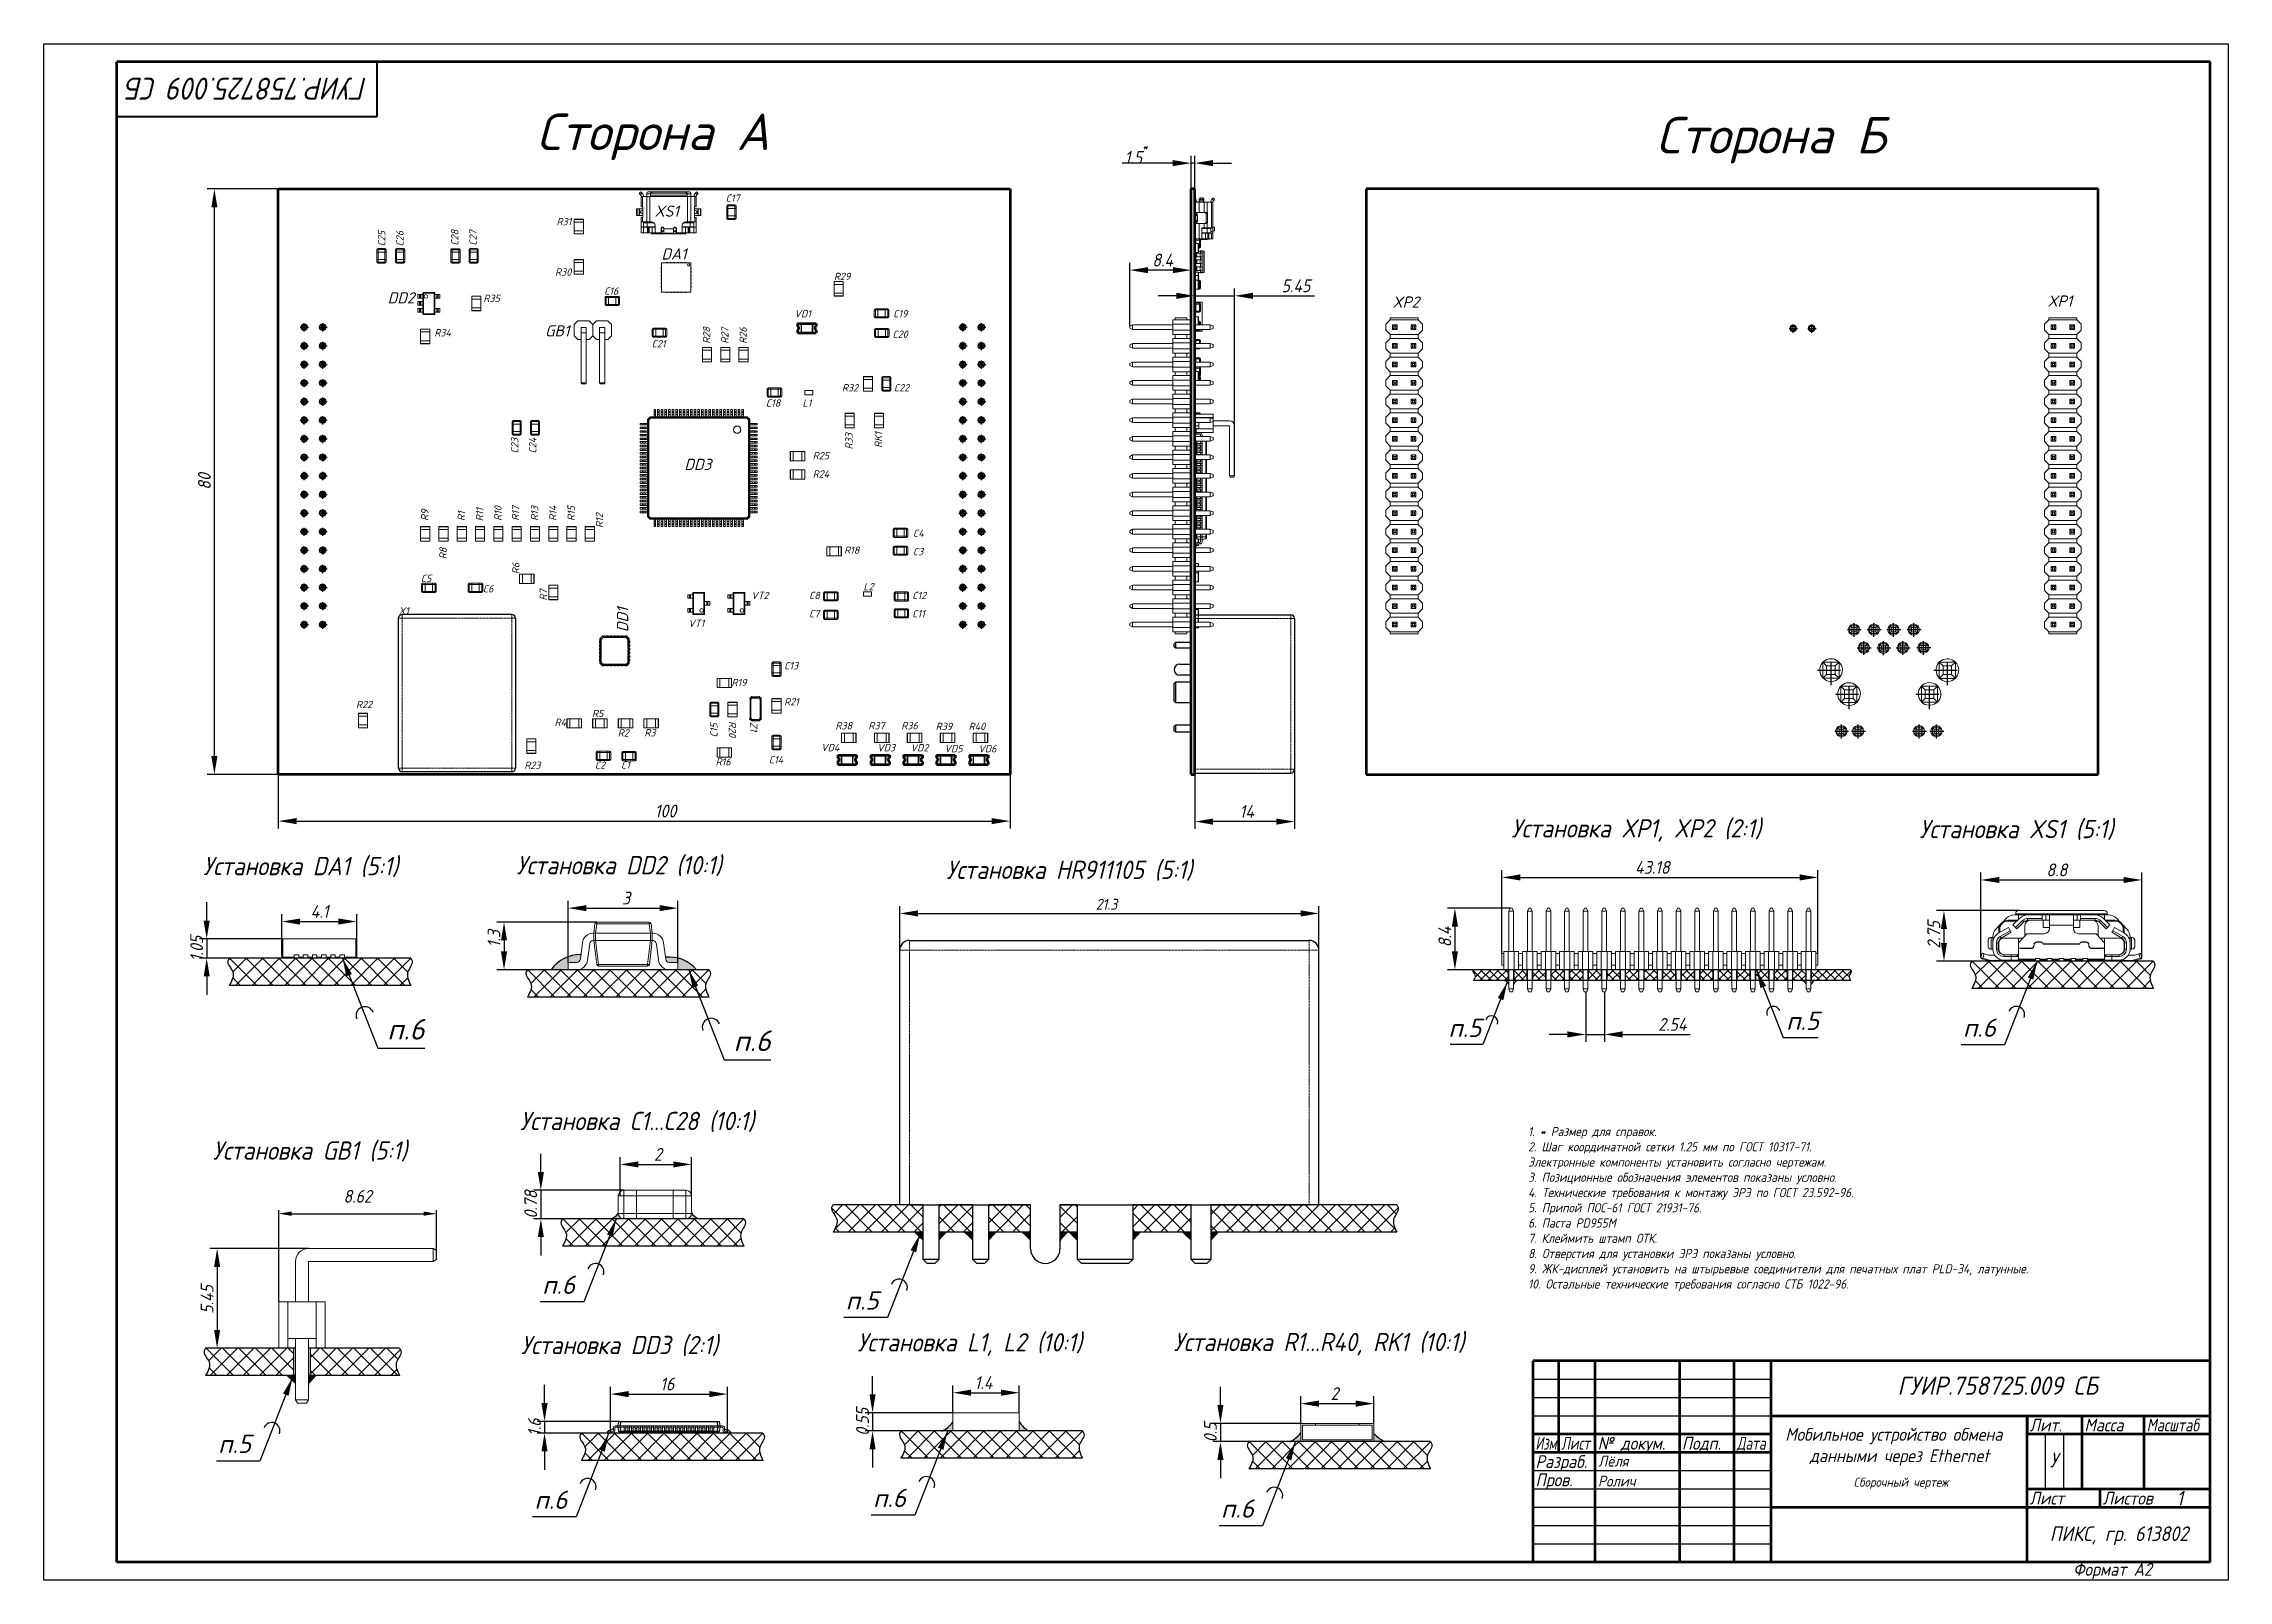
# Model space of a CAD drawing. Header units: millimetres. Extents: x 143 to 740, y 82 to 502.
import ezdxf

# ---------------------------------------------------------------- set-up
doc = ezdxf.new("R2010")
doc.units = ezdxf.units.MM
doc.header["$LTSCALE"] = 0.5
doc.linetypes.add('PHANTOM', pattern=[1.27, 0.635, -0.127, 0.127, -0.127, 0.127, -0.127])
doc.linetypes.add('штрихпунктирная2', pattern=[12.7, 6.35, -3.175, 0, -3.175])
doc.layers.get('0').update_dxf_attribs({"lineweight": 60})
doc.layers.get('Defpoints').update_dxf_attribs({"color": 5})
doc.layers.add('4-текст', color=7, linetype='Continuous', true_color=0x000000)
doc.layers.add('BOTTOM', color=3, linetype='Continuous', lineweight=60)
doc.layers.add('TOP', color=1, linetype='Continuous', lineweight=60)
doc.layers.add('Осевая', color=7, linetype='штрихпунктирная2')
doc.styles.add('MyStyle', font='isocpeur.ttf', dxfattribs={"oblique": 15})
doc.styles.add('RR08', font='isocteui.ttf', dxfattribs={"width": 0.8})
doc.styles.get("Standard").update_dxf_attribs({"font": 'isocpeui.ttf', "width": 0.9})
doc.styles.add('Шрифт1', font='isocpeur.ttf', dxfattribs={"height": 3.5})
doc.dimstyles.new('ISO-25', dxfattribs={"dimtxt": 3.5, "dimasz": 3.5, "dimexe": 2, "dimexo": 0, "dimgap": 1, "dimtad": 1, "dimtoh": 1, "dimdec": 0, "dimtxsty": 'Standard', "dimcen": 2.5, "dimadec": 0, "dimazin": 0, "dimtfac": 1, "dimtdec": 0, "dimtmove": 0, "dimatfit": 3, "dimldrblk": 'DOTSMALL', "dimfxl": 1, "dimarcsym": 0})
doc.dimstyles.new('MY', dxfattribs={"dimtxt": 3.5, "dimasz": 3, "dimexe": 2, "dimexo": 0, "dimgap": 1, "dimtad": 1, "dimzin": 9, "dimdsep": 46, "dimtxsty": 'MyStyle', "dimcen": -1, "dimclrd": 256, "dimclre": 256, "dimclrt": 256, "dimadec": 0, "dimazin": 0, "dimtfac": 1, "dimtmove": 0, "dimatfit": 2, "dimfxl": 1, "dimtolj": 1, "dimtzin": 9, "dimarcsym": 0})
doc.dimstyles.new('Standart', dxfattribs={"dimtxt": 5, "dimasz": 5, "dimexe": 2, "dimexo": 0, "dimgap": 1, "dimtad": 1, "dimtoh": 1, "dimdec": 0, "dimtxsty": 'Standard', "dimcen": 2.5, "dimadec": 0, "dimazin": 0, "dimtfac": 1, "dimtdec": 0, "dimtmove": 0, "dimatfit": 3, "dimldrblk": 'DOTSMALL', "dimfxl": 1, "dimarcsym": 0})
pattern_1 = [(45, (845.2349, 6.2026), (-1.122532, 1.122532), []), (135, (845.2349, 6.2026), (-1.122532, -1.122532), [])]

msp = doc.modelspace()

# ---------------------------------------------------------------- texts
for s, height, p in [('C17', 2, (328.85, 458.83)), ('R31', 2, (282.65, 452.43)), ('XS1', 3.048, (309.43, 454.76)), ('DA1', 3.048, (311.32, 443.05)), ('R30', 2, (282.25, 438.63)), ('R29', 2, (358.45, 437.43)), ('DD2', 3.048, (236.51, 431.05)), ('R35', 2, (262.65, 431.43)), ('C16', 2, (295.65, 433.43)), ('XP2', 3.048, (511.09, 429.91)), ('XP1', 3.048, (690.1, 430.18)), ('R34', 2, (249.25, 422.03)), ('GB1', 3.048, (279.51, 422.05)), ('VD1', 2, (347.65, 427.23)), ('C19', 2, (374.65, 427.23)), ('C21', 2, (308.65, 419.03)), ('C20', 2, (374.45, 421.63)), ('R32', 2, (360.65, 407)), ('C22', 2, (374.85, 407)), ('C18', 2, (339.85, 402.83)), ('L1', 2, (349.85, 402.83)), ('DD3', 3.048, (317.59, 385.54)), ('R25', 2, (352.65, 388.43)), ('R24', 2, (352.65, 383.43)), ('R18', 2, (361.24, 362.61)), ('C4', 2, (380.05, 367.23)), ('C3', 2, (380.05, 362.23)), ('C5', 2, (245.56, 354.89)), ('C6', 2, (262.51, 352.06)), ('VT2', 2, (335.85, 350.23)), ('C8', 2, (351.65, 350.23)), ('L2', 2, (366.51, 352.63)), ('C12', 2, (379.85, 350.23)), ('X1', 2, (239.51, 346.03)), ('C7', 2, (351.65, 345.23)), ('C11', 2, (379.85, 345.23)), ('VT1', 2, (318.65, 342.63)), ('R19', 2, (330.45, 326.43)), ('C13', 2, (344.85, 331.03)), ('R22', 2, (227.85, 320.43)), ('R21', 2, (344.85, 321.16)), ('R4', 2, (282.12, 315.57)), ('R5', 2, (292.34, 317.97)), ('R38', 2, (358.85, 314.63)), ('R37', 2, (367.85, 314.63)), ('R36', 2, (376.85, 314.63)), ('R39', 2, (386.25, 314.43)), ('R40', 2, (395.25, 314.43)), ('R2', 2, (299.39, 312.67)), ('R3', 2, (306.64, 312.7)), ('VD4', 2, (354.93, 308.66)), ('VD3', 2, (370.25, 308.62)), ('VD2', 2, (379.38, 308.59)), ('R23', 2, (273.85, 303.83)), ('C2', 2, (293.13, 303.86)), ('C1', 2, (300.26, 303.89)), ('R16', 2, (326.12, 304.75)), ('C14', 2, (340.67, 305.33)), ('VD5', 2, (388.64, 308.38)), ('VD6', 2, (397.88, 308.35))]:
    msp.add_text(s, height=height).set_placement(p)
for s, height, rotation, p in [('C25', 2, 90, (235.85, 446.63)), ('C26', 2, 90, (240.85, 446.63)), ('C28', 2, 90, (255.85, 446.83)), ('C27', 2, 90, (260.85, 446.83)), ('R28', 2, 90, (324.65, 420.03)), ('R27', 2, 90, (329.65, 420.03)), ('R26', 2, 90, (334.65, 420.03)), ('C23', 2, 90, (272.23, 390.03)), ('C24', 2, 90, (277.13, 390.03)), ('R33', 2, 90, (363.56, 391.14)), ('RK1', 2, 90, (371.61, 391.58)), ('R9', 2, 90, (247.65, 371.61)), ('R1', 2, 90, (257.65, 371.57)), ('R11', 2, 90, (262.65, 371.49)), ('R10', 2, 90, (267.65, 371.62)), ('R17', 2, 90, (272.45, 371.64)), ('R13', 2, 90, (277.65, 371.59)), ('R14', 2, 90, (282.65, 371.62)), ('R15', 2, 90, (287.65, 371.59)), ('R12', 2, 90, (295.39, 369.67)), ('R8', 2, 90, (252.65, 361.13)), ('R6', 2, 90, (272.53, 357.04)), ('R7', 2, 90, (280.05, 349.83)), ('DD1', 3.048, 90, (302.23, 341.2)), ('C15', 2, 90, (326.65, 312.43)), ('R20', 2, 270, (329.73, 316.9)), ('Z1', 2, 270, (335.53, 316.67))]:
    msp.add_text(s, height=height, rotation=rotation).set_placement(p)
at = {"lineweight": -3, "width": 0.9}
msp.add_text('Формат А2', height=3.5, dxfattribs=at).set_placement((697.11, 83.29))
at = {"color": 7, "linetype": 'Continuous', "insert": (198.18, 489.76), "char_height": 6, "width": 117.06, "attachment_point": 5, "rotation": 180, "style": 'RR08'}
msp.add_mtext('{\\fISOCPEUR|b0|i1|c204|p34;\\W0.9;\\C256;ГУИР.758725.009 СБ}', dxfattribs=at)
at = {"attachment_point": 1}
for s, width, insert, char_height in [('Установка XP1, XP2 (2:1)', 100.1689, (543.65, 290.08), 5), ('Установка XS1 (5:1)', 100.1689, (655.11, 289.89), 5), ('Установка DA1 (5:1)', 100.1689, (186.1, 279.77), 5), ('Установка DD2 (10:1)', 100.1689, (271.75, 280.02), 5), ('Установка HR911105 (5:1)', 100.1689, (389.21, 278.75), 5), ('Установка С1...С28 (10:1)', 100.1689, (272.74, 210.09), 5), ('Установка GB1 (5:1)', 100.1689, (188.77, 202.02), 5), ('Установка DD3 (2:1)', 100.1689, (272.97, 148.86), 5), ('Установка L1, L2 (10:1)', 100.1689, (364.89, 149.6), 5), ('Установка R1...R40, RK1 (10:1)', 100.1689, (451.33, 149.69), 5), ('\\pi0.92772;Мобильное устройство обмена \\P\\pi7.6191;данными через Ethernet', 64.3543, (617.51, 123.68), 3.5)]:
    msp.add_mtext_dynamic_manual_height_columns(s, width=width, gutter_width=50, heights=[0], dxfattribs=dict(at, insert=insert, char_height=char_height))
at = {"color": 7, "lineweight": -3, "style": 'Шрифт1'}
for s, insert, char_height, attachment_point in [('{\\fISOCPEUR|b0|i1|c204|p34;п.6}', (236.39, 229.85), 5.67, 7), ('{\\fISOCPEUR|b0|i1|c204|p34;п.5}', (535.36, 230.55), 5, 9), ('{\\fISOCPEUR|b0|i1|c204|p34;п.5}', (627.66, 232.48), 5, 9), ('{\\fISOCPEUR|b0|i1|c204|p34;п.6}', (675.96, 230.6), 5, 9), ('{\\fISOCPEUR|b0|i1|c204|p34;п.6}', (331.02, 226.69), 5.67, 7), ('{\\fISOCPEUR|b0|i1|c204|p34;п.6}', (287.7, 160.33), 5, 9), ('{\\fISOCPEUR|b0|i1|c204|p34;п.5}', (370.65, 156.05), 5, 9), ('{\\fISOCPEUR|b0|i1|c204|p34;п.5}', (199.17, 116.85), 5, 9), ('{\\fISOCPEUR|b0|i1|c204|p34;п.6}', (285.58, 101.57), 5, 9), ('{\\fISOCPEUR|b0|i1|c204|p34;п.6}', (378.12, 102.08), 5, 9), ('{\\fISOCPEUR|b0|i1|c204|p34;п.6}', (473.2, 99.17), 5, 9)]:
    msp.add_mtext(s, dxfattribs=dict(at, insert=insert, char_height=char_height, attachment_point=attachment_point))
at = {"color": 7, "linetype": 'Continuous', "insert": (548.17, 205.96), "char_height": 2.5, "attachment_point": 1}
msp.add_mtext_dynamic_manual_height_columns('\\pi-2.5,l2.5;1. * Размер для справок.\\P\\pi0,l0;2. Шаг координатной сетки 1.25 мм по ГОСТ 10317-71.\\PЭлектронные компоненты установить согласно чертежам.\\P3. Позиционные обозначения элементов показаны условно.\\P4. Технические требования к монтажу ЭРЭ по ГОСТ 23.592-96.\\P5. Припой ПОС-61 ГОСТ 21931-76.\\P6. Паста PD955M\\P7. Клеймить штамп ОТК.\\P8. Отверстия для установки ЭРЭ показаны условно.\\P9. ЖК-дисплей установить на штырьевые соединители для печатных плат PLD-34, латунные. \\P\\pi-2.5,l2.5;10. Остальные технические требования согласно СТБ 1022-96.', width=160.5974, gutter_width=1, heights=[0], dxfattribs=at)
at = {"color": 0, "linetype": 'ByBlock', "lineweight": -2, "ltscale": 5}
for s, width, gutter_width, insert, char_height, attachment_point in [('{\\C256;ГУИР.758725.009 СБ}', 96.4839, 1, (649.1, 137.75), 5, 1), ('Лёля', 10.4749, 15, (567.32, 116.14), 3, 1), ('У', 6.4314, 15, (690.75, 116.92), 4, 1), ('Ролич', 19.4045, 15, (567.24, 110.67), 3, 1), ('Сборочный чертеж', 71.4423, 1, (650.03, 108.54), 2.5, 5), ('1', 6.4314, 15, (725.36, 106.51), 4, 1), ('ПИКС, гр. 613802', 50.7173, 1, (690.73, 96.79), 4, 1)]:
    msp.add_mtext_dynamic_manual_height_columns(s, width=width, gutter_width=gutter_width, heights=[0], dxfattribs=dict(at, insert=insert, char_height=char_height, attachment_point=attachment_point))
at = {"layer": '4-текст', "lineweight": -3}
for s, width, p in [('Лит.', 0.9, (685.18, 122.75)), ('Масса', 0.9, (700.18, 122.75)), ('Масштаб', 0.8, (717.18, 122.75)), ('Изм.', 0.7, (550.18, 117.75)), ('Лист', 0.75, (557.18, 117.75)), ('№ докум.', 0.9, (567.18, 117.75)), ('Подп.', 0.9, (590.18, 117.75)), ('Дата', 0.75, (605.18, 117.75)), ('Разраб.', 0.9, (550.18, 112.75)), ('Пров.', 0.9, (550.18, 107.75)), ('Лист', 0.9, (685.18, 102.75)), ('Листов', 0.9, (705.18, 102.75))]:
    msp.add_text(s, height=3.5, dxfattribs=dict(at, width=width)).set_placement(p)
at = {"layer": 'TOP', "color": 7, "lineweight": 0, "style": 'MyStyle', "oblique": 15}
for s, p in [('Сторона А', (277.2, 472.95)), ('Сторона Б', (583.13, 472.04))]:
    msp.add_text(s, height=10, dxfattribs=at).set_placement(p)

# ---------------------------------------------------------------- blocks, each defined once
blk = doc.blocks.new('*D36')
at = {"color": 0, "lineweight": -2, "transparency": 16777216}
for p, q in [((206.6, 462.33), (187.16, 462.33)), ((189.16, 307.33), (189.16, 457.33)), ((206.6, 302.33), (187.16, 302.33))]:
    blk.add_line(p, q, dxfattribs=at)
at = {"color": 0, "lineweight": -3, "transparency": 16777216}
for points in [[(188.33, 457.33), (189.99, 457.33), (189.16, 462.33)], [(188.33, 307.33), (189.99, 307.33), (189.16, 302.33)]]:
    blk.add_solid(points, dxfattribs=at)
at = {"layer": 'Defpoints', "color": 0, "lineweight": -3, "transparency": 16777216}
for p in [(189.16, 462.33), (206.6, 462.33), (206.6, 302.33)]:
    blk.add_point(p, dxfattribs=at)
at = {"color": 0, "lineweight": -3, "transparency": 16777216, "insert": (186.41, 382.38), "char_height": 5, "attachment_point": 5, "rotation": 90}
blk.add_mtext('{\\H0.7x;80}', dxfattribs=at)
blk = doc.blocks.new('_DotSmall')
at = {"color": 0, "linetype": 'ByBlock', "const_width": 0.5}
blk.add_lwpolyline([(-0.0625, 0, 1), (0.0625, 0, 1)], format="xyb", close=True, dxfattribs=at)
blk = doc.blocks.new('*D37')
at = {"color": 0, "lineweight": -2, "transparency": 16777216}
for p, q in [((206.6, 302.33), (206.6, 287.56)), ((406.6, 302.33), (406.6, 287.56)), ((211.6, 289.56), (401.6, 289.56))]:
    blk.add_line(p, q, dxfattribs=at)
at = {"color": 0, "lineweight": -3, "transparency": 16777216}
for points in [[(211.6, 290.39), (211.6, 288.72), (206.6, 289.56)], [(401.6, 290.39), (401.6, 288.72), (406.6, 289.56)]]:
    blk.add_solid(points, dxfattribs=at)
at = {"layer": 'Defpoints', "color": 0, "lineweight": -3, "transparency": 16777216}
for p in [(206.6, 302.33), (406.6, 302.33), (406.6, 289.56)]:
    blk.add_point(p, dxfattribs=at)
at = {"color": 0, "lineweight": -3, "transparency": 16777216, "insert": (312.45, 292.31), "char_height": 5, "attachment_point": 5}
blk.add_mtext('{\\H0.7x;100}', dxfattribs=at)
blk = doc.blocks.new('*D42')
at = {"color": 0, "lineweight": -2, "transparency": 16777216}
for p, q in [((456.09, 462.33), (456.09, 438.15)), ((439.29, 424.81), (439.29, 442.15)), ((451.09, 440.15), (444.29, 440.15))]:
    blk.add_line(p, q, dxfattribs=at)
at = {"color": 0, "lineweight": -3, "transparency": 16777216}
for points in [[(444.29, 440.98), (444.29, 439.32), (439.29, 440.15)], [(451.09, 440.98), (451.09, 439.32), (456.09, 440.15)]]:
    blk.add_solid(points, dxfattribs=at)
at = {"layer": 'Defpoints', "color": 0, "lineweight": -3, "transparency": 16777216}
for p in [(456.09, 462.33), (439.29, 440.15), (439.29, 424.81)]:
    blk.add_point(p, dxfattribs=at)
at = {"color": 0, "lineweight": -3, "transparency": 16777216, "insert": (448.29, 442.9), "char_height": 5, "attachment_point": 5}
blk.add_mtext('{\\H0.7x;8.4}', dxfattribs=at)
blk = doc.blocks.new('*D43')
at = {"color": 0, "lineweight": -2, "transparency": 16777216}
for p, q in [((452.06, 433.13), (447.06, 433.13)), ((457.06, 302.33), (457.06, 435.13)), ((457.06, 433.13), (467.96, 433.13)), ((467.96, 383.94), (467.96, 435.13)), ((472.96, 433.13), (489.77, 433.13))]:
    blk.add_line(p, q, dxfattribs=at)
at = {"color": 0, "lineweight": -3, "transparency": 16777216}
for points in [[(452.06, 433.96), (452.06, 432.29), (457.06, 433.13)], [(472.96, 433.96), (472.96, 432.29), (467.96, 433.13)]]:
    blk.add_solid(points, dxfattribs=at)
at = {"layer": 'Defpoints', "color": 0, "lineweight": -3, "transparency": 16777216}
for p in [(457.06, 433.13), (467.96, 383.94), (457.06, 302.33)]:
    blk.add_point(p, dxfattribs=at)
at = {"color": 0, "lineweight": -3, "transparency": 16777216, "insert": (484.73, 435.88), "char_height": 5, "attachment_point": 5}
blk.add_mtext('{\\H0.7x;5.45}', dxfattribs=at)
blk = doc.blocks.new('*D44')
at = {"color": 0, "lineweight": -2, "transparency": 16777216}
for p, q in [((451.06, 469.4), (437.25, 469.4)), ((456.06, 462.33), (456.06, 471.4)), ((457.06, 469.4), (456.06, 469.4)), ((457.06, 462.33), (457.06, 471.4)), ((462.06, 469.4), (467.06, 469.4))]:
    blk.add_line(p, q, dxfattribs=at)
at = {"color": 0, "lineweight": -3, "transparency": 16777216}
for points in [[(451.06, 470.24), (451.06, 468.57), (456.06, 469.4)], [(462.06, 470.24), (462.06, 468.57), (457.06, 469.4)]]:
    blk.add_solid(points, dxfattribs=at)
at = {"layer": 'Defpoints', "color": 0, "lineweight": -3, "transparency": 16777216}
for p in [(457.06, 469.4), (456.06, 462.33), (457.06, 462.33)]:
    blk.add_point(p, dxfattribs=at)
at = {"color": 0, "lineweight": -3, "transparency": 16777216, "insert": (441.05, 472.15), "char_height": 5, "attachment_point": 5}
blk.add_mtext('{\\H0.7x;1.5\\H0.7x;\\S*^ ;}', dxfattribs=at)
blk = doc.blocks.new('*D48')
at = {"color": 0, "lineweight": -2, "transparency": 16777216}
for p, q in [((206.74, 158.19), (206.74, 183.26)), ((210.24, 182.26), (246.34, 182.26)), ((249.84, 169.74), (249.84, 183.26))]:
    blk.add_line(p, q, dxfattribs=at)
at = {"color": 0, "transparency": 16777216}
for points in [[(210.24, 182.85), (210.24, 181.68), (206.74, 182.26)], [(246.34, 182.85), (246.34, 181.68), (249.84, 182.26)]]:
    blk.add_solid(points, dxfattribs=at)
at = {"layer": 'Defpoints', "color": 0, "transparency": 16777216}
for p in [(249.84, 182.26), (249.84, 169.73), (206.74, 158.18)]:
    blk.add_point(p, dxfattribs=at)
at = {"color": 0, "lineweight": -3, "transparency": 16777216, "insert": (228.29, 187.01), "char_height": 3.5, "attachment_point": 5}
blk.add_mtext('8.62', dxfattribs=at)
blk = doc.blocks.new('*D49')
at = {"color": 0, "lineweight": -2, "transparency": 16777216}
for p, q in [((214.84, 172.73), (187.9, 172.73)), ((189.9, 167.73), (189.9, 150.48)), ((206.74, 145.48), (187.9, 145.48))]:
    blk.add_line(p, q, dxfattribs=at)
at = {"color": 0, "transparency": 16777216}
for points in [[(189.07, 167.73), (190.74, 167.73), (189.9, 172.73)], [(189.07, 150.48), (190.74, 150.48), (189.9, 145.48)]]:
    blk.add_solid(points, dxfattribs=at)
at = {"layer": 'Defpoints', "color": 0, "transparency": 16777216}
for p in [(214.84, 172.73), (189.9, 145.48), (206.74, 145.48)]:
    blk.add_point(p, dxfattribs=at)
at = {"color": 0, "lineweight": -3, "transparency": 16777216, "insert": (187.15, 158.83), "char_height": 5, "attachment_point": 5, "rotation": 90}
blk.add_mtext('{\\H0.7x;5.45}', dxfattribs=at)
blk = doc.blocks.new('*D50')
at = {"color": 0, "lineweight": -2, "transparency": 16777216}
for p, q in [((207.57, 253.09), (207.57, 264.11)), ((228.07, 253.09), (228.07, 264.11)), ((212.57, 262.11), (223.07, 262.11))]:
    blk.add_line(p, q, dxfattribs=at)
at = {"color": 0, "transparency": 16777216}
for points in [[(212.57, 262.94), (212.57, 261.27), (207.57, 262.11)], [(223.07, 262.94), (223.07, 261.27), (228.07, 262.11)]]:
    blk.add_solid(points, dxfattribs=at)
at = {"layer": 'Defpoints', "color": 0, "transparency": 16777216}
for p in [(228.07, 262.11), (207.57, 253.09), (228.07, 253.09)]:
    blk.add_point(p, dxfattribs=at)
at = {"color": 0, "lineweight": -3, "transparency": 16777216, "insert": (217.9, 264.86), "char_height": 5, "attachment_point": 5}
blk.add_mtext('{\\H0.7x;4.1}', dxfattribs=at)
blk = doc.blocks.new('*D51')
at = {"color": 0, "lineweight": -2, "transparency": 16777216}
for p, q in [((187.05, 262.36), (187.05, 267.36)), ((207.82, 257.36), (185.05, 257.36)), ((187.05, 257.36), (187.05, 252.09)), ((207.57, 252.09), (185.05, 252.09)), ((187.05, 247.09), (187.05, 242.09))]:
    blk.add_line(p, q, dxfattribs=at)
at = {"color": 0, "lineweight": -3, "transparency": 16777216}
for points in [[(186.21, 262.36), (187.88, 262.36), (187.05, 257.36)], [(186.21, 247.09), (187.88, 247.09), (187.05, 252.09)]]:
    blk.add_solid(points, dxfattribs=at)
at = {"layer": 'Defpoints', "color": 0, "lineweight": -3, "transparency": 16777216}
for p in [(207.82, 257.36), (187.05, 252.09), (207.57, 252.09)]:
    blk.add_point(p, dxfattribs=at)
at = {"color": 0, "lineweight": -3, "transparency": 16777216, "insert": (184.3, 254.73), "char_height": 5, "attachment_point": 5, "rotation": 90}
blk.add_mtext('{\\H0.7x;1.05}', dxfattribs=at)
blk = doc.blocks.new('*D52')
at = {"color": 0, "lineweight": -2, "transparency": 16777216}
for p, q in [((285.82, 250.93), (285.82, 267.77)), ((290.82, 265.77), (310.82, 265.77)), ((315.82, 250.93), (315.82, 267.77))]:
    blk.add_line(p, q, dxfattribs=at)
at = {"color": 0, "lineweight": -3, "transparency": 16777216}
for points in [[(290.82, 266.61), (290.82, 264.94), (285.82, 265.77)], [(310.82, 266.61), (310.82, 264.94), (315.82, 265.77)]]:
    blk.add_solid(points, dxfattribs=at)
at = {"layer": 'Defpoints', "color": 0, "lineweight": -3, "transparency": 16777216}
for p in [(315.82, 265.77), (285.82, 250.93), (315.82, 250.93)]:
    blk.add_point(p, dxfattribs=at)
at = {"color": 0, "lineweight": -3, "transparency": 16777216, "insert": (301.68, 268.52), "char_height": 5, "attachment_point": 5}
blk.add_mtext('{\\H0.7x;3}', dxfattribs=at)
blk = doc.blocks.new('*D53')
at = {"color": 0, "lineweight": -2, "transparency": 16777216}
for p, q in [((293.63, 261.93), (266.31, 261.93)), ((268.31, 256.93), (268.31, 253.93)), ((285.82, 248.93), (266.31, 248.93))]:
    blk.add_line(p, q, dxfattribs=at)
at = {"color": 0, "transparency": 16777216}
for points in [[(267.47, 256.93), (269.14, 256.93), (268.31, 261.93)], [(267.47, 253.93), (269.14, 253.93), (268.31, 248.93)]]:
    blk.add_solid(points, dxfattribs=at)
at = {"layer": 'Defpoints', "color": 0, "transparency": 16777216}
for p in [(293.63, 261.93), (268.31, 248.93), (285.82, 248.93)]:
    blk.add_point(p, dxfattribs=at)
at = {"color": 0, "lineweight": -3, "transparency": 16777216, "insert": (265.56, 257.42), "char_height": 5, "attachment_point": 5, "rotation": 90}
blk.add_mtext('{\\H0.7x;1.3}', dxfattribs=at)
blk = doc.blocks.new('*D55')
at = {"color": 0, "lineweight": -2, "transparency": 16777216}
for p, q in [((300.03, 187.14), (300.03, 197.72)), ((319.53, 187.14), (319.53, 197.72)), ((305.03, 195.72), (314.53, 195.72))]:
    blk.add_line(p, q, dxfattribs=at)
at = {"color": 0, "transparency": 16777216}
for points in [[(305.03, 196.55), (305.03, 194.89), (300.03, 195.72)], [(314.53, 196.55), (314.53, 194.89), (319.53, 195.72)]]:
    blk.add_solid(points, dxfattribs=at)
at = {"layer": 'Defpoints', "color": 0, "transparency": 16777216}
for p in [(319.53, 195.72), (300.03, 187.14), (319.53, 187.14)]:
    blk.add_point(p, dxfattribs=at)
at = {"color": 0, "lineweight": -3, "transparency": 16777216, "insert": (310.38, 198.47), "char_height": 5, "attachment_point": 5}
blk.add_mtext('{\\H0.7x;2}', dxfattribs=at)
blk = doc.blocks.new('*D56')
at = {"color": 0, "lineweight": -2, "transparency": 16777216}
for p, q in [((278.37, 193.64), (278.37, 198.64)), ((301.03, 188.64), (276.37, 188.64)), ((278.37, 188.64), (278.37, 180.84)), ((301.03, 180.84), (276.37, 180.84)), ((278.37, 175.84), (278.37, 170.84))]:
    blk.add_line(p, q, dxfattribs=at)
at = {"color": 0, "transparency": 16777216}
for points in [[(277.54, 193.64), (279.21, 193.64), (278.37, 188.64)], [(277.54, 175.84), (279.21, 175.84), (278.37, 180.84)]]:
    blk.add_solid(points, dxfattribs=at)
at = {"layer": 'Defpoints', "color": 0, "transparency": 16777216}
for p in [(301.03, 188.64), (278.37, 180.84), (301.03, 180.84)]:
    blk.add_point(p, dxfattribs=at)
at = {"color": 0, "lineweight": -3, "transparency": 16777216, "insert": (275.6, 184.74), "char_height": 5, "attachment_point": 5, "rotation": 90}
blk.add_mtext('{\\H0.7x;0.78}', dxfattribs=at)
blk = doc.blocks.new('*D57')
at = {"color": 0, "lineweight": -2, "transparency": 16777216}
for p, q in [((297.38, 122.27), (297.38, 134.95)), ((302.38, 132.95), (324.38, 132.95)), ((329.38, 122.27), (329.38, 134.95))]:
    blk.add_line(p, q, dxfattribs=at)
at = {"color": 0, "lineweight": -3, "transparency": 16777216}
for points in [[(302.38, 133.78), (302.38, 132.11), (297.38, 132.95)], [(324.38, 133.78), (324.38, 132.11), (329.38, 132.95)]]:
    blk.add_solid(points, dxfattribs=at)
at = {"layer": 'Defpoints', "color": 0, "lineweight": -3, "transparency": 16777216}
for p in [(329.38, 132.95), (297.38, 122.27), (329.38, 122.27)]:
    blk.add_point(p, dxfattribs=at)
at = {"color": 0, "lineweight": -3, "transparency": 16777216, "insert": (312.9, 135.7), "char_height": 5, "attachment_point": 5}
blk.add_mtext('{\\H0.7x;16}', dxfattribs=at)
blk = doc.blocks.new('*D58')
at = {"color": 0, "lineweight": -2, "transparency": 16777216}
for p, q in [((279.38, 130.47), (279.38, 135.47)), ((299.82, 125.47), (277.38, 125.47)), ((279.38, 125.47), (279.38, 122.27)), ((297.38, 122.27), (277.38, 122.27)), ((279.38, 117.27), (279.38, 112.27))]:
    blk.add_line(p, q, dxfattribs=at)
at = {"color": 0, "lineweight": -3, "transparency": 16777216}
for points in [[(278.54, 130.47), (280.21, 130.47), (279.38, 125.47)], [(278.54, 117.27), (280.21, 117.27), (279.38, 122.27)]]:
    blk.add_solid(points, dxfattribs=at)
at = {"layer": 'Defpoints', "color": 0, "lineweight": -3, "transparency": 16777216}
for p in [(299.82, 125.47), (279.38, 122.27), (297.38, 122.27)]:
    blk.add_point(p, dxfattribs=at)
at = {"color": 0, "lineweight": -3, "transparency": 16777216, "insert": (276.63, 123.87), "char_height": 5, "attachment_point": 5, "rotation": 90}
blk.add_mtext('{\\H0.7x;1.6}', dxfattribs=at)
blk = doc.blocks.new('*D64')
at = {"color": 0, "lineweight": -2, "transparency": 16777216}
for p, q in [((682.41, 265.09), (659.8, 265.09)), ((661.8, 260.09), (661.8, 256.28)), ((678.91, 251.28), (659.8, 251.28))]:
    blk.add_line(p, q, dxfattribs=at)
at = {"color": 0, "lineweight": -3, "transparency": 16777216}
for points in [[(660.97, 260.09), (662.63, 260.09), (661.8, 265.09)], [(660.97, 256.28), (662.63, 256.28), (661.8, 251.28)]]:
    blk.add_solid(points, dxfattribs=at)
at = {"layer": 'Defpoints', "color": 0, "lineweight": -3, "transparency": 16777216}
for p in [(682.41, 265.09), (661.8, 251.28), (678.91, 251.28)]:
    blk.add_point(p, dxfattribs=at)
at = {"color": 0, "lineweight": -3, "transparency": 16777216, "insert": (659.03, 258.46), "char_height": 5, "attachment_point": 5, "rotation": 90}
blk.add_mtext('{\\H0.7x;2.75}', dxfattribs=at)
blk = doc.blocks.new('*D65')
at = {"color": 0, "lineweight": -2, "transparency": 16777216}
for p, q in [((671.91, 252.24), (671.91, 275.47)), ((715.91, 252.24), (715.91, 275.47)), ((676.91, 273.47), (710.91, 273.47))]:
    blk.add_line(p, q, dxfattribs=at)
at = {"color": 0, "lineweight": -3, "transparency": 16777216}
for points in [[(676.91, 274.3), (676.91, 272.64), (671.91, 273.47)], [(710.91, 274.3), (710.91, 272.64), (715.91, 273.47)]]:
    blk.add_solid(points, dxfattribs=at)
at = {"layer": 'Defpoints', "color": 0, "lineweight": -3, "transparency": 16777216}
for p in [(715.91, 273.47), (671.91, 252.24), (715.91, 252.24)]:
    blk.add_point(p, dxfattribs=at)
at = {"color": 0, "lineweight": -3, "transparency": 16777216, "insert": (692.64, 276.22), "char_height": 5, "attachment_point": 5}
blk.add_mtext('{\\H0.7x;8.8}', dxfattribs=at)
blk = doc.blocks.new('*D66')
at = {"color": 0, "lineweight": -2, "transparency": 16777216}
for p, q in [((563.91, 242.93), (563.91, 229.25)), ((569, 242.93), (569, 229.25)), ((558.91, 231.25), (553.91, 231.25)), ((563.91, 231.25), (569, 231.25)), ((574, 231.25), (592.42, 231.25))]:
    blk.add_line(p, q, dxfattribs=at)
at = {"color": 0, "lineweight": -3, "transparency": 16777216}
for points in [[(558.91, 232.08), (558.91, 230.42), (563.91, 231.25)], [(574, 232.08), (574, 230.42), (569, 231.25)]]:
    blk.add_solid(points, dxfattribs=at)
at = {"layer": 'Defpoints', "color": 0, "lineweight": -3, "transparency": 16777216}
for p in [(563.91, 242.93), (569, 242.93), (569, 231.25)]:
    blk.add_point(p, dxfattribs=at)
at = {"color": 0, "lineweight": -3, "transparency": 16777216, "insert": (587.59, 234), "char_height": 5, "attachment_point": 5}
blk.add_mtext('{\\H0.7x;2.54}', dxfattribs=at)
blk = doc.blocks.new('*D67')
at = {"color": 0, "lineweight": -2, "transparency": 16777216}
for p, q in [((541, 253.34), (541, 276.16)), ((627.36, 253.34), (627.36, 276.16)), ((546, 274.16), (622.36, 274.16))]:
    blk.add_line(p, q, dxfattribs=at)
at = {"color": 0, "lineweight": -3, "transparency": 16777216}
for points in [[(546, 274.99), (546, 273.33), (541, 274.16)], [(622.36, 274.99), (622.36, 273.33), (627.36, 274.16)]]:
    blk.add_solid(points, dxfattribs=at)
at = {"layer": 'Defpoints', "color": 0, "lineweight": -3, "transparency": 16777216}
for p in [(627.36, 274.16), (541, 253.34), (627.36, 253.34)]:
    blk.add_point(p, dxfattribs=at)
at = {"color": 0, "lineweight": -3, "transparency": 16777216, "insert": (582.1, 276.91), "char_height": 5, "attachment_point": 5}
blk.add_mtext('{\\H0.7x;43.18}', dxfattribs=at)
blk = doc.blocks.new('*D68')
at = {"color": 0, "lineweight": -2, "transparency": 16777216}
for p, q in [((543.28, 265.74), (526.16, 265.74)), ((528.16, 260.74), (528.16, 253.94)), ((541.54, 248.94), (526.16, 248.94))]:
    blk.add_line(p, q, dxfattribs=at)
at = {"color": 0, "lineweight": -3, "transparency": 16777216}
for points in [[(527.33, 260.74), (529, 260.74), (528.16, 265.74)], [(527.33, 253.94), (529, 253.94), (528.16, 248.94)]]:
    blk.add_solid(points, dxfattribs=at)
at = {"layer": 'Defpoints', "color": 0, "lineweight": -3, "transparency": 16777216}
for p in [(543.28, 265.74), (528.16, 248.94), (541.54, 248.94)]:
    blk.add_point(p, dxfattribs=at)
at = {"color": 0, "lineweight": -3, "transparency": 16777216, "insert": (525.41, 257.9), "char_height": 5, "attachment_point": 5, "rotation": 90}
blk.add_mtext('{\\H0.7x;8.4}', dxfattribs=at)
blk = doc.blocks.new('*D69')
at = {"color": 0, "lineweight": -2, "transparency": 16777216}
for p, q in [((486.03, 124.75), (486.03, 132.34)), ((506.03, 124.75), (506.03, 132.34)), ((491.03, 130.34), (501.03, 130.34))]:
    blk.add_line(p, q, dxfattribs=at)
at = {"color": 0, "lineweight": -3, "transparency": 16777216}
for points in [[(491.03, 131.18), (491.03, 129.51), (486.03, 130.34)], [(501.03, 131.18), (501.03, 129.51), (506.03, 130.34)]]:
    blk.add_solid(points, dxfattribs=at)
at = {"layer": 'Defpoints', "color": 0, "lineweight": -3, "transparency": 16777216}
for p in [(506.03, 130.34), (486.03, 124.75), (506.03, 124.75)]:
    blk.add_point(p, dxfattribs=at)
at = {"color": 0, "lineweight": -3, "transparency": 16777216, "insert": (495.27, 133.09), "char_height": 5, "attachment_point": 5}
blk.add_mtext('{\\H0.7x;2}', dxfattribs=at)
blk = doc.blocks.new('*D70')
at = {"color": 0, "lineweight": -2, "transparency": 16777216}
for p, q in [((464.09, 129.95), (464.09, 134.95)), ((486.23, 124.95), (462.09, 124.95)), ((486.23, 119.95), (462.09, 119.95)), ((464.09, 124.95), (464.09, 119.95)), ((464.09, 114.95), (464.09, 109.95))]:
    blk.add_line(p, q, dxfattribs=at)
at = {"color": 0, "lineweight": -3, "transparency": 16777216}
for points in [[(463.25, 129.95), (464.92, 129.95), (464.09, 124.95)], [(463.25, 114.95), (464.92, 114.95), (464.09, 119.95)]]:
    blk.add_solid(points, dxfattribs=at)
at = {"layer": 'Defpoints', "color": 0, "lineweight": -3, "transparency": 16777216}
for p in [(464.09, 119.95), (486.23, 124.95), (486.23, 119.95)]:
    blk.add_point(p, dxfattribs=at)
at = {"color": 0, "lineweight": -3, "transparency": 16777216, "insert": (461.34, 122.45), "char_height": 5, "attachment_point": 5, "rotation": 90}
blk.add_mtext('{\\H0.7x;0.5}', dxfattribs=at)
blk = doc.blocks.new('*D75')
at = {"color": 0, "lineweight": -2, "transparency": 16777216}
for p, q in [((390.96, 127.66), (390.96, 135.32)), ((395.96, 133.32), (404.09, 133.32)), ((409.09, 127.73), (409.09, 135.32))]:
    blk.add_line(p, q, dxfattribs=at)
at = {"color": 0, "lineweight": -3, "transparency": 16777216}
for points in [[(395.96, 134.16), (395.96, 132.49), (390.96, 133.32)], [(404.09, 134.16), (404.09, 132.49), (409.09, 133.32)]]:
    blk.add_solid(points, dxfattribs=at)
at = {"layer": 'Defpoints', "color": 0, "lineweight": -3, "transparency": 16777216}
for p in [(409.09, 133.32), (390.96, 127.66), (409.09, 127.73)]:
    blk.add_point(p, dxfattribs=at)
at = {"color": 0, "lineweight": -3, "transparency": 16777216, "insert": (399.34, 136.07), "char_height": 5, "attachment_point": 5}
blk.add_mtext('{\\H0.7x;1.4}', dxfattribs=at)
blk = doc.blocks.new('*D76')
at = {"color": 0, "lineweight": -2, "transparency": 16777216}
for p, q in [((369.01, 132.86), (369.01, 137.86)), ((391.16, 127.86), (367.01, 127.86)), ((369.01, 127.86), (369.01, 122.86)), ((391.16, 122.86), (367.01, 122.86)), ((369.01, 117.86), (369.01, 112.86))]:
    blk.add_line(p, q, dxfattribs=at)
at = {"color": 0, "lineweight": -3, "transparency": 16777216}
for points in [[(368.18, 132.86), (369.85, 132.86), (369.01, 127.86)], [(368.18, 117.86), (369.85, 117.86), (369.01, 122.86)]]:
    blk.add_solid(points, dxfattribs=at)
at = {"layer": 'Defpoints', "color": 0, "lineweight": -3, "transparency": 16777216}
for p in [(391.16, 127.86), (369.01, 122.86), (391.16, 122.86)]:
    blk.add_point(p, dxfattribs=at)
at = {"color": 0, "lineweight": -3, "transparency": 16777216, "insert": (366.26, 125.36), "char_height": 5, "attachment_point": 5, "rotation": 90}
blk.add_mtext('{\\H0.7x;0.55}', dxfattribs=at)
blk = doc.blocks.new('*D190')
at = {"color": 0, "lineweight": -2, "transparency": 16777216}
for p, q in [((457.06, 302.72), (457.06, 287.43)), ((484.35, 303.71), (484.35, 287.43)), ((479.35, 289.43), (462.06, 289.43))]:
    blk.add_line(p, q, dxfattribs=at)
at = {"color": 0, "lineweight": -3, "transparency": 16777216}
for points in [[(462.06, 290.26), (462.06, 288.59), (457.06, 289.43)], [(479.35, 290.26), (479.35, 288.59), (484.35, 289.43)]]:
    blk.add_solid(points, dxfattribs=at)
at = {"layer": 'Defpoints', "color": 0, "lineweight": -3, "transparency": 16777216}
for p in [(457.06, 302.72), (484.35, 303.71), (457.06, 289.43)]:
    blk.add_point(p, dxfattribs=at)
at = {"color": 0, "lineweight": -3, "transparency": 16777216, "insert": (471.25, 292.18), "char_height": 5, "attachment_point": 5}
blk.add_mtext('{\\H0.7x;14}', dxfattribs=at)
blk = doc.blocks.new('CON__HR911105A_4')
at = {"color": 7, "linetype": 'Continuous', "lineweight": 15}
for p, q in [((-1.25, 5.54), (-1, 5.29)), ((-1.25, 5.54), (-1.25, 4.46)), ((-0.17, 5.54), (-1.25, 5.54)), ((-1, 4.72), (-1.25, 4.46)), ((-1.25, 4.46), (-0.17, 4.46)), ((-0.17, 4.46), (-1.25, 4.46)), ((-1, 5.29), (-1, 4.72)), ((-0.43, 5.29), (-1, 5.29)), ((-1, 4.72), (-0.43, 4.72)), ((-0.17, 5.54), (-0.43, 5.29)), ((-0.43, 4.72), (-0.43, 5.29)), ((-0.43, 4.72), (-0.17, 4.46)), ((-0.17, 4.46), (-0.17, 5.54)), ((1.04, 5.54), (1.3, 5.29)), ((1.04, 5.54), (1.04, 4.46)), ((2.12, 5.54), (1.04, 5.54)), ((1.3, 4.72), (1.04, 4.46)), ((1.04, 4.46), (2.12, 4.46)), ((2.12, 4.46), (1.05, 4.46)), ((1.3, 5.29), (1.3, 4.72)), ((1.87, 5.29), (1.3, 5.29)), ((1.3, 4.72), (1.87, 4.72)), ((2.12, 5.54), (1.87, 5.29)), ((1.87, 4.72), (1.87, 5.29)), ((1.87, 4.72), (2.12, 4.46)), ((2.12, 4.46), (2.12, 5.54)), ((9.38, 5.54), (9.63, 5.29)), ((9.38, 5.54), (9.38, 4.46)), ((10.45, 5.54), (9.38, 5.54)), ((9.63, 4.72), (9.38, 4.46)), ((9.38, 4.46), (10.45, 4.46)), ((10.45, 4.46), (9.38, 4.46)), ((9.63, 5.29), (9.63, 4.72)), ((10.2, 5.29), (9.63, 5.29)), ((9.63, 4.72), (10.2, 4.72)), ((10.45, 5.54), (10.2, 5.29)), ((10.2, 4.72), (10.2, 5.29)), ((10.2, 4.72), (10.45, 4.46)), ((10.45, 4.46), (10.45, 5.54)), ((11.74, 5.54), (11.99, 5.29)), ((11.74, 5.54), (11.74, 4.46)), ((12.82, 5.54), (11.74, 5.54)), ((11.99, 4.72), (11.74, 4.46)), ((11.74, 4.46), (12.82, 4.46)), ((12.82, 4.46), (11.75, 4.46)), ((11.99, 5.29), (11.99, 4.72)), ((12.57, 5.29), (11.99, 5.29)), ((11.99, 4.72), (12.57, 4.72)), ((12.82, 5.54), (12.57, 5.29)), ((12.57, 4.72), (12.57, 5.29)), ((12.57, 4.72), (12.82, 4.46)), ((12.82, 4.46), (12.82, 5.54)), ((-0.78, 1.05), (-0.26, 0.53)), ((-0.78, 1.05), (-0.78, -1.16)), ((1.43, 1.05), (-0.78, 1.05)), ((-0.26, 0.53), (-0.26, -0.65)), ((0.92, 0.53), (-0.26, 0.53)), ((1.43, 1.05), (0.92, 0.53)), ((0.92, -0.65), (0.92, 0.53)), ((1.43, -1.16), (1.43, 1.05)), ((10.23, 1.03), (10.75, 0.52)), ((10.23, 1.03), (10.23, -1.18)), ((12.44, 1.03), (10.23, 1.03)), ((10.75, 0.52), (10.75, -0.66)), ((11.93, 0.52), (10.75, 0.52)), ((12.44, 1.03), (11.93, 0.52)), ((11.93, -0.66), (11.93, 0.52)), ((12.44, -1.18), (12.44, 1.03)), ((-3.23, -2.24), (-2.71, -2.76)), ((-3.23, -2.24), (-3.23, -4.45)), ((-1.02, -2.24), (-3.23, -2.24)), ((-2.71, -2.76), (-2.71, -3.93)), ((-1.54, -2.76), (-2.71, -2.76)), ((-1.02, -2.24), (-1.54, -2.76)), ((-1.54, -3.93), (-1.54, -2.76)), ((-1.02, -4.45), (-1.02, -2.24)), ((-0.26, -0.65), (-0.78, -1.16)), ((-0.78, -1.16), (1.43, -1.16)), ((1.43, -1.16), (-0.77, -1.16)), ((-0.26, -0.65), (0.92, -0.65)), ((0.92, -0.65), (1.43, -1.16)), ((10.75, -0.66), (10.23, -1.18)), ((10.23, -1.18), (12.44, -1.18)), ((12.44, -1.18), (10.24, -1.18)), ((10.75, -0.66), (11.93, -0.66)), ((11.93, -0.66), (12.44, -1.18)), ((12.67, -2.22), (13.19, -2.74)), ((12.67, -2.22), (12.67, -4.44)), ((14.88, -2.22), (12.67, -2.22)), ((13.19, -2.74), (13.19, -3.92)), ((14.36, -2.74), (13.19, -2.74)), ((14.88, -2.22), (14.36, -2.74)), ((14.36, -3.92), (14.36, -2.74)), ((14.88, -4.44), (14.88, -2.22)), ((-2.71, -3.93), (-3.23, -4.45)), ((-3.23, -4.45), (-1.02, -4.45)), ((-1.02, -4.45), (-3.22, -4.45)), ((-2.71, -3.93), (-1.54, -3.93)), ((-1.54, -3.93), (-1.02, -4.45)), ((1.83, -5.87), (2.08, -6.12)), ((1.83, -5.87), (1.83, -6.95)), ((2.91, -5.87), (1.83, -5.87)), ((2.91, -5.87), (2.66, -6.12)), ((2.91, -6.95), (2.91, -5.87)), ((4.5, -5.86), (4.75, -6.11)), ((4.5, -5.86), (4.5, -6.93)), ((5.58, -5.86), (4.5, -5.86)), ((5.58, -5.86), (5.32, -6.11)), ((5.58, -6.93), (5.58, -5.86)), ((7.17, -5.87), (7.42, -6.12)), ((7.17, -5.87), (7.17, -6.95)), ((8.24, -5.87), (7.17, -5.87)), ((8.24, -5.87), (7.99, -6.12)), ((8.24, -6.95), (8.24, -5.87)), ((9.97, -5.88), (10.22, -6.13)), ((9.97, -5.88), (9.97, -6.96)), ((11.04, -5.88), (9.97, -5.88)), ((11.04, -5.88), (10.79, -6.13)), ((11.04, -6.96), (11.04, -5.88)), ((13.19, -3.92), (12.67, -4.44)), ((12.67, -4.44), (14.88, -4.44)), ((14.88, -4.44), (12.68, -4.44)), ((13.19, -3.92), (14.36, -3.92)), ((14.36, -3.92), (14.88, -4.44)), ((0.48, -8.34), (0.73, -8.6)), ((0.48, -8.34), (0.48, -9.42)), ((1.56, -8.34), (0.48, -8.34)), ((0.73, -8.6), (0.73, -9.17)), ((1.31, -8.6), (0.73, -8.6)), ((1.56, -8.34), (1.31, -8.6)), ((1.31, -9.17), (1.31, -8.6)), ((1.56, -9.42), (1.56, -8.34)), ((2.08, -6.69), (1.83, -6.95)), ((1.83, -6.95), (2.91, -6.95)), ((2.91, -6.95), (1.84, -6.95)), ((2.08, -6.12), (2.08, -6.69)), ((2.66, -6.12), (2.08, -6.12)), ((2.08, -6.69), (2.66, -6.69)), ((2.66, -6.69), (2.66, -6.12)), ((2.66, -6.69), (2.91, -6.95)), ((3.21, -8.34), (3.46, -8.6)), ((3.21, -8.34), (3.21, -9.42)), ((4.29, -8.34), (3.21, -8.34)), ((3.46, -8.6), (3.46, -9.17)), ((4.03, -8.6), (3.46, -8.6)), ((4.29, -8.34), (4.03, -8.6)), ((4.03, -9.17), (4.03, -8.6)), ((4.29, -9.42), (4.29, -8.34)), ((4.75, -6.68), (4.5, -6.93)), ((4.5, -6.93), (5.58, -6.93)), ((5.58, -6.93), (4.51, -6.93)), ((4.75, -6.11), (4.75, -6.68)), ((5.32, -6.11), (4.75, -6.11)), ((4.75, -6.68), (5.32, -6.68)), ((5.32, -6.68), (5.32, -6.11)), ((5.32, -6.68), (5.58, -6.93)), ((5.86, -8.34), (6.12, -8.6)), ((5.86, -8.34), (5.86, -9.42)), ((6.94, -8.34), (5.86, -8.34)), ((6.12, -8.6), (6.12, -9.17)), ((6.69, -8.6), (6.12, -8.6)), ((6.94, -8.34), (6.69, -8.6)), ((6.69, -9.17), (6.69, -8.6)), ((6.94, -9.42), (6.94, -8.34)), ((7.42, -6.69), (7.17, -6.95)), ((7.17, -6.95), (8.24, -6.95)), ((8.24, -6.95), (7.17, -6.95)), ((7.42, -6.12), (7.42, -6.69)), ((7.99, -6.12), (7.42, -6.12)), ((7.42, -6.69), (7.99, -6.69)), ((7.99, -6.69), (7.99, -6.12)), ((7.99, -6.69), (8.24, -6.95)), ((8.64, -8.34), (8.89, -8.6)), ((8.64, -8.34), (8.64, -9.42)), ((9.72, -8.34), (8.64, -8.34)), ((8.89, -8.6), (8.89, -9.17)), ((9.46, -8.6), (8.89, -8.6)), ((9.72, -8.34), (9.46, -8.6)), ((9.46, -9.17), (9.46, -8.6)), ((9.72, -9.42), (9.72, -8.34)), ((10.22, -6.71), (9.97, -6.96)), ((9.97, -6.96), (11.04, -6.96)), ((11.04, -6.96), (9.97, -6.96)), ((10.22, -6.13), (10.22, -6.71)), ((10.79, -6.13), (10.22, -6.13)), ((10.22, -6.71), (10.79, -6.71)), ((10.79, -6.71), (10.79, -6.13)), ((10.79, -6.71), (11.04, -6.96)), ((0.73, -9.17), (0.48, -9.42)), ((0.48, -9.42), (1.56, -9.42)), ((1.56, -9.42), (0.49, -9.42)), ((0.73, -9.17), (1.31, -9.17)), ((1.31, -9.17), (1.56, -9.42)), ((3.46, -9.17), (3.21, -9.42)), ((3.21, -9.42), (4.29, -9.42)), ((4.29, -9.42), (3.21, -9.42)), ((3.46, -9.17), (4.03, -9.17)), ((4.03, -9.17), (4.29, -9.42)), ((6.12, -9.17), (5.86, -9.42)), ((5.86, -9.42), (6.94, -9.42)), ((6.94, -9.42), (5.87, -9.42)), ((6.12, -9.17), (6.69, -9.17)), ((6.69, -9.17), (6.94, -9.42)), ((8.89, -9.17), (8.64, -9.42)), ((8.64, -9.42), (9.72, -9.42)), ((9.72, -9.42), (8.65, -9.42)), ((8.89, -9.17), (9.46, -9.17)), ((9.46, -9.17), (9.72, -9.42))]:
    blk.add_line(p, q, dxfattribs=at)
at = {"color": 7, "linetype": 'Continuous', "lineweight": 15, "flags": 128}
for points in [[(-1.46, 4.99), (-1.4, 5.28), (-1.25, 5.52)], [(0.83, 4.99), (0.89, 5.28), (1.04, 5.52)], [(9.16, 4.99), (9.22, 5.28), (9.38, 5.52)], [(11.53, 4.99), (11.59, 5.28), (11.74, 5.52)], [(-1.21, -0.08), (-1.09, 0.52), (-0.78, 1)], [(9.8, -0.09), (9.92, 0.51), (10.23, 0.99)], [(-3.66, -3.36), (-3.54, -2.77), (-3.23, -2.28)], [(12.24, -3.35), (12.36, -2.75), (12.67, -2.27)], [(1.62, -6.42), (1.68, -6.13), (1.83, -5.89)], [(4.29, -6.4), (4.35, -6.11), (4.5, -5.88)], [(6.96, -6.42), (7.01, -6.13), (7.17, -5.89)], [(9.76, -6.43), (9.81, -6.14), (9.97, -5.9)], [(0.27, -8.89), (0.33, -8.6), (0.48, -8.37)], [(3, -8.89), (3.06, -8.6), (3.21, -8.37)], [(5.65, -8.89), (5.71, -8.6), (5.86, -8.37)], [(8.43, -8.89), (8.49, -8.6), (8.64, -8.37)]]:
    blk.add_lwpolyline(points, dxfattribs=at)
at = {"color": 7, "linetype": 'Continuous', "lineweight": 15}
for centre, radius in [((-0.7, 4.99), 0.757), ((1.59, 4.99), 0.757), ((9.92, 4.99), 0.757), ((12.29, 4.99), 0.757), ((0.35, -0.08), 1.55), ((11.35, -0.09), 1.55), ((-2.11, -3.36), 1.55), ((13.79, -3.35), 1.55), ((2.38, -6.42), 0.757), ((5.05, -6.4), 0.757), ((7.71, -6.42), 0.757), ((10.51, -6.43), 0.757), ((1.03, -8.89), 0.757), ((3.76, -8.89), 0.757), ((6.41, -8.89), 0.757), ((9.19, -8.89), 0.757)]:
    blk.add_arc(centre, radius, 180, 133.7447, dxfattribs=at)
at = {"layer": 'Осевая'}
for p, q in [((-0.7, 5.99), (-0.7, 4.1)), ((1.59, 5.99), (1.59, 4.1)), ((9.92, 5.99), (9.92, 4.1)), ((12.29, 5.99), (12.29, 4.1)), ((-1.61, 4.99), (0.3, 4.99)), ((0.68, 4.99), (2.59, 4.99)), ((9.02, 4.99), (10.92, 4.99)), ((11.38, 4.99), (13.29, 4.99)), ((0.35, 1.97), (0.35, -1.91)), ((11.35, 1.96), (11.35, -1.93)), ((-2.11, -1.31), (-2.11, -5.2)), ((-1.52, -0.08), (2.4, -0.08)), ((9.49, -0.09), (13.41, -0.09)), ((13.79, -1.3), (13.79, -5.19)), ((-3.97, -3.36), (-0.05, -3.36)), ((2.38, -5.42), (2.38, -7.31)), ((5.05, -5.41), (5.05, -7.3)), ((7.71, -5.42), (7.71, -7.31)), ((10.51, -5.43), (10.51, -7.32)), ((11.93, -3.35), (15.85, -3.35)), ((0.12, -8.89), (2.03, -8.89)), ((1.03, -7.89), (1.03, -9.79)), ((1.47, -6.42), (3.38, -6.42)), ((2.85, -8.89), (4.76, -8.89)), ((3.76, -7.89), (3.76, -9.79)), ((4.14, -6.4), (6.05, -6.4)), ((5.5, -8.89), (7.41, -8.89)), ((6.41, -7.89), (6.41, -9.79)), ((6.81, -6.42), (8.72, -6.42)), ((8.28, -8.89), (10.19, -8.89)), ((9.19, -7.89), (9.19, -9.79)), ((9.61, -6.43), (11.52, -6.43))]:
    blk.add_line(p, q, dxfattribs=at)
blk = doc.blocks.new('*D215')
at = {"color": 0, "lineweight": -2, "transparency": 16777216}
for p, q in [((376.46, 254.28), (376.46, 266.32)), ((381.46, 264.32), (485.99, 264.32)), ((490.99, 254.28), (490.99, 266.32))]:
    blk.add_line(p, q, dxfattribs=at)
at = {"color": 0, "lineweight": -3, "transparency": 16777216}
for points in [[(381.46, 265.16), (381.46, 263.49), (376.46, 264.32)], [(485.99, 265.16), (485.99, 263.49), (490.99, 264.32)]]:
    blk.add_solid(points, dxfattribs=at)
at = {"layer": 'Defpoints', "color": 0, "lineweight": -3, "transparency": 16777216}
for p in [(490.99, 264.32), (376.46, 254.28), (490.99, 254.28)]:
    blk.add_point(p, dxfattribs=at)
at = {"color": 0, "lineweight": -3, "transparency": 16777216, "insert": (432.93, 266.82), "char_height": 5, "attachment_point": 5}
blk.add_mtext('{\\H0.6x;21.3}', dxfattribs=at)

# ---------------------------------------------------------------- dimensions: what is measured, and where the dimension line sits
at = {"lineweight": -3}
for base, p1, p2, text, picture, middle in [((457.06, 469.4), (456.06, 462.33), (457.06, 462.33), '{\\H0.7x;1.5\\H0.7x;\\S*^ ;}', '*D44', (441.05, 469.4)), ((439.29, 440.15), (456.09, 462.33), (439.29, 424.81), '{\\H0.7x;8.4}', '*D42', (448.29, 440.15)), ((457.06, 433.13), (467.96, 383.94), (457.06, 302.33), '{\\H0.7x;5.45}', '*D43', (484.73, 433.13)), ((406.6, 289.56), (206.6, 302.33), (406.6, 302.33), '{\\H0.7x;100}', '*D37', (312.45, 289.56)), ((457.06, 289.43), (484.35, 303.71), (457.06, 302.72), '{\\H0.7x;14}', '*D190', (471.25, 289.43)), ((627.36, 274.16), (541, 253.34), (627.36, 253.34), '{\\H0.7x;43.18}', '*D67', (582.1, 274.16)), ((715.91, 273.47), (671.91, 252.24), (715.91, 252.24), '{\\H0.7x;8.8}', '*D65', (692.64, 273.47)), ((315.82, 265.77), (285.82, 250.93), (315.82, 250.93), '{\\H0.7x;3}', '*D52', (301.68, 265.77)), ((490.99, 264.32), (376.46, 254.28), (490.99, 254.28), '{\\H0.6x;21.3}', '*D215', (432.93, 264.32)), ((228.07, 262.11), (207.57, 253.09), (228.07, 253.09), '{\\H0.7x;4.1}', '*D50', (217.9, 262.11)), ((569, 231.25), (563.91, 242.93), (569, 242.93), '{\\H0.7x;2.54}', '*D66', (587.59, 231.25)), ((319.53, 195.72), (300.03, 187.14), (319.53, 187.14), '{\\H0.7x;2}', '*D55', (310.38, 195.72)), ((329.38, 132.95), (297.38, 122.27), (329.38, 122.27), '{\\H0.7x;16}', '*D57', (312.9, 132.95)), ((409.09, 133.32), (390.96, 127.66), (409.09, 127.73), '{\\H0.7x;1.4}', '*D75', (399.34, 133.32)), ((506.03, 130.34), (486.03, 124.75), (506.03, 124.75), '{\\H0.7x;2}', '*D69', (495.27, 130.34))]:
    dim = msp.add_linear_dim(base=base, p1=p1, p2=p2, text=text, dimstyle='Standart', dxfattribs=at)
    dim.commit()
    dim.dimension.update_dxf_attribs({"geometry": picture, "text_midpoint": middle, "dimtype": 160})
for base, p1, p2, text, picture, middle in [((189.16, 462.33), (206.6, 302.33), (206.6, 462.33), '{\\H0.7x;80}', '*D36', (189.16, 382.38)), ((187.05, 252.09), (207.82, 257.36), (207.57, 252.09), '{\\H0.7x;1.05}', '*D51', (187.05, 254.73)), ((528.16, 248.94), (543.28, 265.74), (541.54, 248.94), '{\\H0.7x;8.4}', '*D68', (528.16, 257.9)), ((661.8, 251.28), (682.41, 265.09), (678.91, 251.28), '{\\H0.7x;2.75}', '*D64', (661.8, 258.46)), ((268.31, 248.93), (293.63, 261.93), (285.82, 248.93), '{\\H0.7x;1.3}', '*D53', (268.31, 257.42)), ((278.37, 180.84), (301.03, 188.64), (301.03, 180.84), '{\\H0.7x;0.78}', '*D56', (278.37, 184.74)), ((189.9, 145.48), (214.84, 172.73), (206.74, 145.48), '{\\H0.7x;5.45}', '*D49', (189.9, 158.83)), ((369.01, 122.86), (391.16, 127.86), (391.16, 122.86), '{\\H0.7x;0.55}', '*D76', (369.01, 125.36)), ((279.38, 122.27), (299.82, 125.47), (297.38, 122.27), '{\\H0.7x;1.6}', '*D58', (279.38, 123.87)), ((464.09, 119.95), (486.23, 124.95), (486.23, 119.95), '{\\H0.7x;0.5}', '*D70', (464.09, 122.45))]:
    dim = msp.add_linear_dim(base=base, p1=p1, p2=p2, angle=90, text=text, dimstyle='Standart', dxfattribs=at)
    dim.commit()
    dim.dimension.update_dxf_attribs({"geometry": picture, "text_midpoint": middle, "dimtype": 160})
dim = msp.add_linear_dim(base=(249.84, 182.26), p1=(206.74, 158.18), p2=(249.84, 169.73), text='8.62', dimstyle='ISO-25', override={"dimtxt": 3.5, "dimasz": 3.5, "dimexe": 1, "dimexo": 0.01, "dimgap": 3, "dimtih": 1, "dimtoh": 1, "dimlfac": 0.1, "dimzin": 0, "dimadec": 2, "dimtdec": 3, "dimtzin": 0}, dxfattribs=at)
dim.commit()
dim.dimension.update_dxf_attribs({"geometry": '*D48', "text_midpoint": (228.29, 187.01)})

# ---------------------------------------------------------------- hatches: boundary and pattern name
at = {"lineweight": 0}
h = msp.add_hatch(dxfattribs=at)
h.set_pattern_fill('ANSI37', color=256)
h.set_pattern_definition([(45, (112.5522, 112.8325), (-2.245064, 2.245064), []), (135, (112.5522, 112.8325), (-2.245064, -2.245064), [])])
edge = h.paths.add_edge_path()
edge.add_line((217.82, 244.64), (242.82, 244.64))
edge.add_spline(control_points=[(242.82, 244.64), (242.21, 245.93), (241.11, 248.25), (243.75, 250.72), (242.98, 251.86), (242.82, 252.09)], knot_values=[0, 0, 0, 0, 3.901788, 7.04573, 7.840066, 7.840066, 7.840066, 7.840066], degree=3, periodic=0)
edge.add_line((242.82, 252.09), (217.82, 252.09))
edge.add_line((217.82, 252.09), (193.22, 252.09))
edge.add_spline(control_points=[(193.22, 252.09), (193.06, 251.86), (192.24, 250.66), (195.24, 248.23), (193.92, 245.89), (193.22, 244.64)], knot_values=[0, 0, 0, 0, 0.794336, 4.139425, 7.958649, 7.958649, 7.958649, 7.958649], degree=3, periodic=0)
edge.add_line((193.22, 244.64), (217.82, 244.64))
h = msp.add_hatch(color=256)
h.dxf.hatch_style = 1
h.paths.add_polyline_path([(285.82, 248.93), (285.82, 250.93), (288.17, 250.93, 0.378242), (289.16, 251.81), (289.33, 253.12, 0.243448), (281.19, 248.93)])
h.paths.add_polyline_path([(320.94, 248.93, 0.245584), (312.41, 252.36), (312.48, 251.81, 0.378242), (313.47, 250.93), (315.82, 250.93), (315.82, 248.93)])
h = msp.add_hatch(dxfattribs=at)
h.set_pattern_fill('ANSI37', color=256)
h.set_pattern_definition([(45, (588.7392, 112.0186), (-2.245064, 2.245064), []), (135, (588.7392, 112.0186), (-2.245064, -2.245064), [])])
edge = h.paths.add_edge_path()
edge.add_line((694.01, 243.83), (719.01, 243.83))
edge.add_spline(control_points=[(719.01, 243.83), (718.4, 245.12), (717.3, 247.44), (719.94, 249.91), (719.16, 251.05), (719.01, 251.28)], knot_values=[0, 0, 0, 0, 3.901788, 7.04573, 7.840066, 7.840066, 7.840066, 7.840066], degree=3, periodic=0)
edge.add_line((719.01, 251.28), (694.01, 251.28))
edge.add_line((694.01, 251.28), (669.41, 251.28))
edge.add_spline(control_points=[(669.41, 251.28), (669.25, 251.05), (668.43, 249.84), (671.43, 247.41), (670.11, 245.08), (669.41, 243.83)], knot_values=[0, 0, 0, 0, 0.794336, 4.139425, 7.958649, 7.958649, 7.958649, 7.958649], degree=3, periodic=0)
edge.add_line((669.41, 243.83), (694.01, 243.83))
h = msp.add_hatch(dxfattribs=at)
h.set_pattern_fill('ANSI37', color=256)
h.set_pattern_definition([(45, (194.0184, 109.6683), (-2.245064, 2.245064), []), (135, (194.0184, 109.6683), (-2.245064, -2.245064), [])])
edge = h.paths.add_edge_path()
edge.add_line((299.29, 241.48), (324.29, 241.48))
edge.add_spline(control_points=[(324.29, 241.48), (323.68, 242.77), (322.58, 245.09), (325.22, 247.56), (324.44, 248.7), (324.29, 248.93)], knot_values=[0, 0, 0, 0, 3.901788, 7.04573, 7.840066, 7.840066, 7.840066, 7.840066], degree=3, periodic=0)
edge.add_line((324.29, 248.93), (299.29, 248.93))
edge.add_line((299.29, 248.93), (274.69, 248.93))
edge.add_spline(control_points=[(274.69, 248.93), (274.53, 248.7), (273.71, 247.49), (276.71, 245.06), (275.39, 242.73), (274.69, 241.48)], knot_values=[0, 0, 0, 0, 0.794336, 4.139425, 7.958649, 7.958649, 7.958649, 7.958649], degree=3, periodic=0)
edge.add_line((274.69, 241.48), (299.29, 241.48))
h = msp.add_hatch(dxfattribs=at)
h.set_pattern_fill('ANSI37', color=256, scale=0.5)
h.set_pattern_definition(pattern_1)
edge = h.paths.add_edge_path()
edge.add_spline(control_points=[(533.26, 248.94), (533.19, 248.85), (532.87, 248.36), (534.07, 247.39), (533.54, 246.46), (533.26, 245.96)], knot_values=[0, 0, 0, 0, 0.317735, 1.65577, 3.183459, 3.183459, 3.183459, 3.183459], degree=3, periodic=0)
edge.add_line((533.26, 245.96), (542.74, 245.96))
edge.add_line((542.74, 245.96), (542.74, 248.94))
edge.add_line((542.74, 248.94), (541.54, 248.94))
edge.add_line((541.54, 248.94), (533.26, 248.94))
h.paths.add_polyline_path([(547.82, 245.96), (547.82, 248.94), (546.62, 248.94), (545.54, 248.94), (545.54, 248.94), (544.34, 248.94), (544.34, 245.96)])
h.paths.add_polyline_path([(552.9, 245.96), (552.9, 248.94), (552.9, 248.94), (552.9, 248.94), (551.7, 248.94), (550.62, 248.94), (550.62, 248.94), (549.42, 248.94), (549.42, 245.96)])
h.paths.add_polyline_path([(554.5, 245.96), (557.98, 245.96), (557.98, 248.94), (557.98, 248.94), (556.78, 248.94), (555.7, 248.94), (555.7, 248.94), (554.5, 248.94)])
h.paths.add_polyline_path([(563.07, 245.96), (563.07, 248.94), (563.07, 248.94), (561.86, 248.94), (560.78, 248.94), (560.78, 248.94), (559.58, 248.94), (559.58, 245.96)])
h.paths.add_polyline_path([(564.67, 245.96), (568.15, 245.96), (568.15, 248.94), (568.15, 248.94), (566.94, 248.94), (565.86, 248.94), (565.86, 248.94), (564.67, 248.94)])
h.paths.add_polyline_path([(569.75, 245.96), (573.22, 245.96), (573.22, 248.94), (572.02, 248.94), (569.75, 248.94)])
at = {"lineweight": -3}
h = msp.add_hatch(color=256, dxfattribs=at)
h.dxf.hatch_style = 1
h.paths.add_polyline_path([(542.9, 245), (542.9, 245.96), (541.76, 245.96, -0.225089)])
h.paths.add_polyline_path([(545.22, 245.96), (544.18, 245.96), (544.18, 244.98, -0.169565)])
h.paths.add_polyline_path([(624.18, 244.99), (624.18, 245.96), (623.04, 245.96, -0.225235)])
h.paths.add_polyline_path([(625.46, 244.98, -0.168845), (626.49, 245.96), (625.46, 245.96)])
at = {"lineweight": 0}
h = msp.add_hatch(dxfattribs=at)
h.set_pattern_fill('ANSI37', color=256, scale=0.5)
h.set_pattern_definition(pattern_1)
h.paths.add_polyline_path([(578.31, 245.96), (574.82, 245.96), (574.82, 248.94), (578.3, 248.94)])
h.paths.add_polyline_path([(583.39, 248.94), (583.39, 248.94), (583.38, 248.94), (581.1, 248.94), (581.1, 248.94), (579.9, 248.94), (579.91, 245.96), (583.39, 245.96)])
h.paths.add_polyline_path([(588.46, 248.94), (587.26, 248.94), (584.99, 248.94), (584.99, 245.96), (588.46, 245.96)])
h.paths.add_polyline_path([(593.54, 248.94), (593.54, 245.96), (590.06, 245.96), (590.06, 248.94), (593.54, 248.94)])
h.paths.add_polyline_path([(598.63, 245.96), (595.14, 245.96), (595.14, 248.94), (598.63, 248.94)])
h.paths.add_polyline_path([(603.71, 248.94), (603.71, 248.94), (602.5, 248.94), (600.23, 248.94), (600.23, 245.96), (603.71, 245.96)])
h.paths.add_polyline_path([(608.79, 248.94), (607.58, 248.94), (605.31, 248.94), (605.31, 245.96), (608.79, 245.96)])
h.paths.add_polyline_path([(613.87, 248.93), (613.87, 248.94), (612.66, 248.94), (610.39, 248.94), (610.39, 245.96), (613.87, 245.96)])
h.paths.add_polyline_path([(618.94, 248.94), (617.74, 248.94), (615.47, 248.94), (615.47, 245.96), (618.94, 245.96)])
h.paths.add_polyline_path([(624.03, 245.96), (620.54, 245.96), (620.54, 248.94), (624.03, 248.94)])
edge = h.paths.add_edge_path()
edge.add_spline(control_points=[(636.3, 245.96), (636.06, 246.47), (635.62, 247.4), (636.67, 248.39), (636.36, 248.85), (636.3, 248.94)], knot_values=[0, 0, 0, 0, 1.560715, 2.818292, 3.136026, 3.136026, 3.136026, 3.136026], degree=3, periodic=0)
edge.add_line((636.3, 248.94), (626.82, 248.94))
edge.add_line((626.82, 248.94), (626.82, 248.94))
edge.add_line((626.82, 248.94), (625.63, 248.94))
edge.add_line((625.63, 248.94), (625.63, 245.96))
edge.add_line((625.63, 245.96), (636.3, 245.96))
h = msp.add_hatch(dxfattribs=at)
h.set_pattern_fill('ANSI37', color=256)
h.set_pattern_definition([(45, (203.592, 41.5736), (-2.245064, 2.245064), []), (135, (203.592, 41.5736), (-2.245064, -2.245064), [])])
edge = h.paths.add_edge_path()
edge.add_line((308.86, 173.39), (333.86, 173.39))
edge.add_spline(control_points=[(333.86, 173.39), (333.25, 174.67), (332.15, 177), (334.79, 179.46), (334.01, 180.61), (333.86, 180.84)], knot_values=[0, 0, 0, 0, 3.901788, 7.04573, 7.840066, 7.840066, 7.840066, 7.840066], degree=3, periodic=0)
edge.add_line((333.86, 180.84), (308.86, 180.84))
edge.add_line((308.86, 180.84), (284.26, 180.84))
edge.add_spline(control_points=[(284.26, 180.84), (284.1, 180.6), (283.28, 179.4), (286.28, 176.97), (284.96, 174.63), (284.26, 173.39)], knot_values=[0, 0, 0, 0, 0.794336, 4.139425, 7.958649, 7.958649, 7.958649, 7.958649], degree=3, periodic=0)
edge.add_line((284.26, 173.39), (308.86, 173.39))
h = msp.add_hatch(color=256)
h.dxf.hatch_style = 1
h.paths.add_polyline_path([(299.53, 182.34), (299.53, 182.46, -0.216305), (297.28, 180.84), (301.03, 180.84, -0.414431)])
h.paths.add_polyline_path([(321.63, 180.84, -0.206793), (319.53, 182.57), (319.53, 182.34, -0.413902), (318.03, 180.84)])
h = msp.add_hatch(dxfattribs=at)
h.set_pattern_fill('ANSI37', color=256)
h.set_pattern_definition([(45, (109.718, 144.598), (-2.245064, 2.245064), []), (135, (109.718, 144.598), (-2.245064, -2.245064), [])])
h.paths.add_polyline_path([(456.09, 184.66), (440.11, 184.66), (440.11, 177.21), (456.09, 177.21)])
h.paths.add_polyline_path([(424.98, 184.68), (420.23, 184.68), (420.23, 177.23), (424.98, 177.23)])
h.paths.add_polyline_path([(412.21, 184.67), (400.7, 184.67), (400.7, 177.22), (412.21, 177.22)])
h.paths.add_polyline_path([(396.42, 184.7), (387.11, 184.7), (387.11, 177.25), (396.42, 177.25)])
edge = h.paths.add_edge_path()
edge.add_line((382.83, 184.68), (358.23, 184.68))
edge.add_spline(control_points=[(358.23, 184.68), (358.07, 184.45), (357.25, 183.24), (360.25, 180.81), (358.93, 178.47), (358.23, 177.23)], knot_values=[0, 0, 0, 0, 0.794336, 4.139425, 7.958649, 7.958649, 7.958649, 7.958649], degree=3, periodic=0)
edge.add_line((358.23, 177.23), (382.83, 177.23))
edge.add_line((382.83, 177.23), (382.83, 184.68))
edge = h.paths.add_edge_path()
edge.add_spline(control_points=[(512.27, 184.66), (512.43, 184.43), (513.2, 183.28), (510.56, 180.82), (511.66, 178.49), (512.27, 177.21)], knot_values=[0, 0, 0, 0, 0.794336, 3.938279, 7.840066, 7.840066, 7.840066, 7.840066], degree=3, periodic=0)
edge.add_line((512.27, 177.21), (461.44, 177.21))
edge.add_line((461.44, 177.21), (461.44, 184.66))
edge.add_line((461.44, 184.66), (512.27, 184.66))
h = msp.add_hatch(color=256)
h.dxf.hatch_style = 1
edge = h.paths.add_edge_path()
edge.add_line((382.83, 177.23), (380.31, 177.23))
edge.add_arc((379.39, 173.75), 3.6, 16.55186, 75.23548, ccw=False)
edge.add_line((382.84, 174.77), (382.83, 177.23))
h = msp.add_hatch(color=256)
h.dxf.hatch_style = 1
edge = h.paths.add_edge_path()
edge.add_line((389.35, 177.23), (387.11, 177.25))
edge.add_line((387.11, 177.25), (387.11, 174.77))
edge.add_arc((391.24, 173.28), 4.38, 115.56676, 160.11938, ccw=False)
h = msp.add_hatch(color=256)
h.dxf.hatch_style = 1
edge = h.paths.add_edge_path()
edge.add_line((396.42, 177.25), (393.9, 177.24))
edge.add_arc((392.99, 173.77), 3.6, 16.55186, 75.23548, ccw=False)
edge.add_line((396.43, 174.79), (396.42, 177.25))
h = msp.add_hatch(color=256)
h.dxf.hatch_style = 1
edge = h.paths.add_edge_path()
edge.add_line((402.94, 177.21), (400.7, 177.22))
edge.add_line((400.7, 177.22), (400.71, 174.75))
edge.add_arc((404.83, 173.25), 4.38, 115.56676, 160.11938, ccw=False)
h = msp.add_hatch(color=256)
h.dxf.hatch_style = 1
edge = h.paths.add_edge_path()
edge.add_line((412.21, 177.22), (409.69, 177.22))
edge.add_arc((408.77, 173.74), 3.6, 16.55186, 75.23548, ccw=False)
edge.add_line((412.22, 174.76), (412.21, 177.22))
h = msp.add_hatch(color=256)
h.dxf.hatch_style = 1
edge = h.paths.add_edge_path()
edge.add_line((422.47, 177.22), (420.23, 177.23))
edge.add_line((420.23, 177.23), (420.24, 174.75))
edge.add_arc((424.36, 173.26), 4.38, 115.56676, 160.11938, ccw=False)
h = msp.add_hatch(color=256)
h.dxf.hatch_style = 1
edge = h.paths.add_edge_path()
edge.add_line((424.98, 177.23), (422.46, 177.23))
edge.add_arc((421.54, 173.75), 3.6, 16.55186, 75.23548, ccw=False)
edge.add_line((424.99, 174.77), (424.98, 177.23))
h = msp.add_hatch(color=256)
h.dxf.hatch_style = 1
edge = h.paths.add_edge_path()
edge.add_line((442.35, 177.19), (440.11, 177.21))
edge.add_line((440.11, 177.21), (440.12, 174.73))
edge.add_arc((444.24, 173.24), 4.38, 115.56676, 160.11938, ccw=False)
h = msp.add_hatch(color=256)
h.dxf.hatch_style = 1
edge = h.paths.add_edge_path()
edge.add_line((456.09, 177.21), (453.58, 177.2))
edge.add_arc((452.66, 173.73), 3.6, 16.55186, 75.23548, ccw=False)
edge.add_line((456.11, 174.75), (456.09, 177.21))
h = msp.add_hatch(color=256)
h.dxf.hatch_style = 1
edge = h.paths.add_edge_path()
edge.add_line((463.68, 177.19), (461.44, 177.21))
edge.add_line((461.44, 177.21), (461.45, 174.73))
edge.add_arc((465.57, 173.24), 4.38, 115.56676, 160.11938, ccw=False)
h = msp.add_hatch(dxfattribs=at)
h.set_pattern_fill('ANSI37', color=256)
h.set_pattern_definition([(45, (822.0378, -58.6203), (-2.245064, 2.245064), []), (135, (822.0378, -58.6203), (-2.245064, -2.245064), [])])
edge = h.paths.add_edge_path()
edge.add_spline(control_points=[(186.74, 145.48), (186.59, 145.25), (185.77, 144.04), (188.77, 141.61), (187.45, 139.27), (186.74, 138.03)], knot_values=[0, 0, 0, 0, 0.794336, 4.139425, 7.958649, 7.958649, 7.958649, 7.958649], degree=3, periodic=0)
edge.add_line((186.74, 138.03), (210.79, 138.03))
edge.add_line((210.79, 138.03), (210.79, 145.48))
edge.add_line((210.79, 145.48), (209.24, 145.48))
edge.add_line((209.24, 145.48), (209.24, 145.48))
edge.add_line((209.24, 145.48), (206.74, 145.48))
edge.add_line((206.74, 145.48), (186.74, 145.48))
edge = h.paths.add_edge_path()
edge.add_spline(control_points=[(239.74, 138.03), (239.13, 139.31), (238.03, 141.64), (240.67, 144.1), (239.9, 145.25), (239.74, 145.48)], knot_values=[0, 0, 0, 0, 3.901788, 7.04573, 7.840066, 7.840066, 7.840066, 7.840066], degree=3, periodic=0)
edge.add_line((239.74, 145.48), (219.44, 145.48))
edge.add_line((219.44, 145.48), (219.44, 145.48))
edge.add_line((219.44, 145.48), (216.94, 145.48))
edge.add_line((216.94, 145.48), (215.32, 145.48))
edge.add_line((215.32, 145.48), (215.32, 138.03))
edge.add_line((215.32, 138.03), (239.74, 138.03))
h = msp.add_hatch(color=256)
h.dxf.hatch_style = 1
edge = h.paths.add_edge_path()
edge.add_line((211.34, 138.03), (208.83, 138.02))
edge.add_arc((207.91, 134.55), 3.6, 16.55186, 75.23548, ccw=False)
edge.add_line((211.36, 135.57), (211.34, 138.03))
h = msp.add_hatch(color=256)
h.dxf.hatch_style = 1
edge = h.paths.add_edge_path()
edge.add_line((217.08, 138.02), (214.84, 138.03))
edge.add_line((214.84, 138.03), (214.85, 135.55))
edge.add_arc((218.97, 134.06), 4.38, 115.56676, 160.11938, ccw=False)
at = {"lineweight": -3}
h = msp.add_hatch(color=256, dxfattribs=at)
h.dxf.hatch_style = 1
h.paths.add_polyline_path([(387.95, 122.86), (390.96, 122.86), (390.96, 125.23, -0.126267)])
h.paths.add_polyline_path([(411.73, 122.86, -0.120777), (409.09, 125.4), (409.09, 122.86)])
at = {"lineweight": 0}
h = msp.add_hatch(dxfattribs=at)
h.set_pattern_fill('ANSI37', color=256)
h.set_pattern_definition([(45, (208.7713, -16.9874), (-2.245064, 2.245064), []), (135, (208.7713, -16.9874), (-2.245064, -2.245064), [])])
edge = h.paths.add_edge_path()
edge.add_line((314.04, 114.82), (339.04, 114.82))
edge.add_spline(control_points=[(339.04, 114.82), (338.43, 116.11), (337.33, 118.43), (339.97, 120.9), (339.19, 122.04), (339.04, 122.27)], knot_values=[0, 0, 0, 0, 3.901788, 7.04573, 7.840066, 7.840066, 7.840066, 7.840066], degree=3, periodic=0)
edge.add_line((339.04, 122.27), (314.04, 122.27))
edge.add_line((314.04, 122.27), (289.44, 122.27))
edge.add_spline(control_points=[(289.44, 122.27), (289.28, 122.04), (288.46, 120.84), (291.46, 118.41), (290.14, 116.07), (289.44, 114.82)], knot_values=[0, 0, 0, 0, 0.794336, 4.139425, 7.958649, 7.958649, 7.958649, 7.958649], degree=3, periodic=0)
edge.add_line((289.44, 114.82), (314.04, 114.82))
h = msp.add_hatch(color=256)
h.dxf.hatch_style = 1
h.paths.add_polyline_path([(297.38, 122.67), (297.98, 122.67, 0.414683), (298.18, 122.88), (298.18, 123.41, 0.180799), (296.29, 122.27), (297.38, 122.27)])
h.paths.add_polyline_path([(328.58, 123.34), (328.58, 122.87, 0.413745), (328.78, 122.67), (329.38, 122.67), (329.38, 122.27), (330.46, 122.27, 0.176826)])
h = msp.add_hatch(dxfattribs=at)
h.set_pattern_fill('ANSI37', color=256)
h.set_pattern_definition([(45, (296.1078, -16.4054), (-2.245064, 2.245064), []), (135, (296.1078, -16.4054), (-2.245064, -2.245064), [])])
edge = h.paths.add_edge_path()
edge.add_line((401.37, 115.41), (426.37, 115.41))
edge.add_spline(control_points=[(426.37, 115.41), (425.77, 116.69), (424.66, 119.02), (427.3, 121.48), (426.53, 122.63), (426.37, 122.86)], knot_values=[0, 0, 0, 0, 3.901788, 7.04573, 7.840066, 7.840066, 7.840066, 7.840066], degree=3, periodic=0)
edge.add_line((426.37, 122.86), (401.37, 122.86))
edge.add_line((401.37, 122.86), (376.77, 122.86))
edge.add_spline(control_points=[(376.77, 122.86), (376.62, 122.63), (375.8, 121.42), (378.8, 118.99), (377.48, 116.65), (376.77, 115.41)], knot_values=[0, 0, 0, 0, 0.794336, 4.139425, 7.958649, 7.958649, 7.958649, 7.958649], degree=3, periodic=0)
edge.add_line((376.77, 115.41), (401.37, 115.41))
h = msp.add_hatch(dxfattribs=at)
h.set_pattern_fill('ANSI37', color=256)
h.set_pattern_definition([(45, (391.1842, -19.3085), (-2.245064, 2.245064), []), (135, (391.1842, -19.3085), (-2.245064, -2.245064), [])])
edge = h.paths.add_edge_path()
edge.add_line((496.45, 112.5), (521.45, 112.5))
edge.add_spline(control_points=[(521.45, 112.5), (520.84, 113.79), (519.74, 116.11), (522.38, 118.58), (521.61, 119.72), (521.45, 119.95)], knot_values=[0, 0, 0, 0, 3.901788, 7.04573, 7.840066, 7.840066, 7.840066, 7.840066], degree=3, periodic=0)
edge.add_line((521.45, 119.95), (496.45, 119.95))
edge.add_line((496.45, 119.95), (471.85, 119.95))
edge.add_spline(control_points=[(471.85, 119.95), (471.69, 119.72), (470.88, 118.52), (473.87, 116.09), (472.55, 113.75), (471.85, 112.5)], knot_values=[0, 0, 0, 0, 0.794336, 4.139425, 7.958649, 7.958649, 7.958649, 7.958649], degree=3, periodic=0)
edge.add_line((471.85, 112.5), (496.45, 112.5))
at = {"lineweight": -3}
h = msp.add_hatch(color=256, dxfattribs=at)
h.dxf.hatch_style = 1
h.paths.add_polyline_path([(486.03, 122.33, -0.126267), (483.02, 119.95), (486.23, 119.95, -0.414761), (486.03, 120.15)])
h.paths.add_polyline_path([(506.03, 122.17), (506.03, 120.15, -0.413359), (505.83, 119.95), (509.18, 119.95, -0.126872)])

# ---------------------------------------------------------------- linework, layer by layer
for p, q in [((162.51, 87.05), (162.51, 497.05)), ((734.51, 497.05), (162.51, 497.05)), ((734.51, 87.05), (734.51, 497.05)), ((684.51, 127.05), (684.51, 122.05)), ((734.51, 87.05), (162.51, 87.05))]:
    msp.add_line(p, q)
at = {"color": 7, "linetype": 'Continuous'}
for p, q in [((206.6, 462.33), (406.6, 462.33)), ((206.6, 302.33), (206.6, 462.33)), ((406.6, 462.33), (406.6, 302.33)), ((456.09, 302.33), (456.09, 462.33)), ((457.06, 462.33), (456.09, 462.33)), ((457.06, 302.33), (457.06, 462.33)), ((503.9, 462.33), (503.9, 302.33)), ((703.9, 462.33), (503.9, 462.33)), ((703.9, 302.33), (703.9, 462.33)), ((348.51, 425.61), (348.51, 424.86)), ((348.51, 425.61), (353.63, 425.61)), ((353.63, 425.61), (353.63, 424.86)), ((348.51, 423.79), (348.51, 423.05)), ((348.51, 423.05), (353.63, 423.05)), ((353.63, 423.79), (353.63, 423.05)), ((359.51, 307.61), (359.51, 306.86)), ((359.51, 307.61), (364.63, 307.61)), ((359.51, 305.79), (359.51, 305.05)), ((359.51, 305.05), (364.63, 305.05)), ((364.63, 307.61), (364.63, 306.86)), ((364.63, 305.79), (364.63, 305.05)), ((368.51, 307.61), (368.51, 306.86)), ((368.51, 307.61), (373.63, 307.61)), ((368.51, 305.79), (368.51, 305.05)), ((368.51, 305.05), (373.63, 305.05)), ((373.63, 307.61), (373.63, 306.86)), ((373.63, 305.79), (373.63, 305.05)), ((377.51, 307.61), (377.51, 306.86)), ((377.51, 307.61), (382.63, 307.61)), ((377.51, 305.79), (377.51, 305.05)), ((377.51, 305.05), (382.63, 305.05)), ((382.63, 307.61), (382.63, 306.86)), ((382.63, 305.79), (382.63, 305.05)), ((386.51, 307.61), (386.51, 306.86)), ((386.51, 307.61), (391.63, 307.61)), ((386.51, 305.79), (386.51, 305.05)), ((386.51, 305.05), (391.63, 305.05)), ((391.63, 307.61), (391.63, 306.86)), ((391.63, 305.79), (391.63, 305.05)), ((395.51, 307.61), (395.51, 306.86)), ((395.51, 307.61), (400.63, 307.61)), ((395.51, 305.79), (395.51, 305.05)), ((395.51, 305.05), (400.63, 305.05)), ((400.63, 307.61), (400.63, 306.86)), ((400.63, 305.79), (400.63, 305.05)), ((406.6, 302.33), (206.6, 302.33)), ((456.09, 302.33), (457.06, 302.33)), ((503.9, 302.33), (703.9, 302.33))]:
    msp.add_line(p, q, dxfattribs=at)
at = {"color": 7, "linetype": 'Continuous', "lineweight": 15}
for p, q in [((305.28, 461.09), (305.71, 461.51)), ((305.99, 461.23), (305.56, 460.81)), ((305.56, 460.81), (305.63, 460.74)), ((305.81, 457.51), (305.81, 460.31)), ((305.81, 460.31), (306.14, 460.31)), ((306.06, 461.16), (305.99, 461.23)), ((306.14, 460.31), (306.14, 457.47)), ((306.14, 460.31), (307.3, 460.31)), ((307.3, 453.31), (307.3, 460.31)), ((307.3, 460.31), (308.16, 460.31)), ((307.31, 461.18), (307.31, 460.98)), ((307.31, 460.31), (307.31, 460.98)), ((307.71, 461.51), (308.71, 461.51)), ((308.31, 460.31), (308.16, 460.31)), ((308.16, 460.31), (308.16, 453.31)), ((308.31, 460.85), (308.31, 461.18)), ((308.31, 460.65), (308.31, 460.85)), ((308.31, 460.65), (318.31, 460.65)), ((308.31, 460.31), (308.31, 460.65)), ((318.31, 460.31), (308.31, 460.31)), ((308.71, 461.51), (308.71, 461.18)), ((317.91, 461.51), (308.71, 461.51)), ((317.91, 461.18), (308.71, 461.18)), ((317.91, 461.18), (317.91, 461.51)), ((317.91, 461.51), (318.91, 461.51)), ((318.31, 461.18), (318.31, 460.85)), ((318.31, 461.18), (318.31, 460.98)), ((318.31, 460.31), (318.31, 460.98)), ((318.31, 460.85), (318.31, 460.65)), ((318.31, 460.65), (318.31, 460.31)), ((318.45, 460.31), (318.31, 460.31)), ((318.45, 453.31), (318.45, 460.31)), ((318.45, 460.31), (319.32, 460.31)), ((319.31, 461.18), (319.31, 460.98)), ((319.31, 460.31), (319.31, 460.98)), ((319.32, 460.31), (319.32, 453.31)), ((320.47, 460.31), (319.32, 460.31)), ((320.21, 460.31), (320.21, 460.36)), ((320.47, 457.47), (320.47, 460.31)), ((320.47, 460.31), (320.81, 460.31)), ((320.63, 461.23), (320.55, 461.16)), ((321.05, 460.81), (320.63, 461.23)), ((320.81, 460.31), (320.81, 457.51)), ((320.91, 461.51), (321.33, 461.09)), ((320.98, 460.74), (321.05, 460.81)), ((457.06, 459.86), (457.09, 459.89)), ((458.66, 459.89), (459.16, 459.89)), ((458.66, 459.89), (458.66, 459.47)), ((459.16, 459.47), (459.16, 459.89)), ((461.98, 459.89), (462.47, 459.55)), ((287.51, 454.05), (290.01, 454.05)), ((287.51, 454.05), (287.51, 454.01)), ((287.51, 454.01), (290.01, 454.01)), ((287.51, 453.25), (287.51, 454.01)), ((290.01, 454.01), (290.01, 454.05)), ((290.01, 454.01), (290.01, 453.25)), ((304.51, 455.31), (304.51, 456.71)), ((304.51, 456.71), (304.65, 456.71)), ((304.65, 455.31), (304.51, 455.31)), ((304.65, 455.31), (304.65, 456.71)), ((304.7, 456.91), (304.84, 456.91)), ((304.7, 455.11), (304.84, 455.11)), ((305.44, 455.11), (304.7, 455.11)), ((304.84, 456.91), (305.28, 456.91)), ((304.84, 455.11), (305.28, 455.11)), ((305.28, 455.11), (305.28, 456.91)), ((305.28, 456.91), (305.34, 456.91)), ((305.28, 455.11), (305.34, 455.11)), ((305.34, 456.91), (305.34, 455.11)), ((305.34, 456.91), (306.25, 456.91)), ((305.34, 455.11), (306.25, 455.11)), ((306.05, 457.51), (305.81, 457.51)), ((305.81, 457.51), (306.03, 457.51)), ((305.81, 453.31), (305.81, 454.51)), ((305.81, 454.51), (306.05, 454.51)), ((306.14, 454.55), (306.14, 453.31)), ((306.25, 457.21), (306.25, 454.81)), ((320.37, 454.81), (320.37, 457.21)), ((320.37, 456.91), (321.27, 456.91)), ((321.27, 455.11), (320.37, 455.11)), ((320.47, 453.31), (320.47, 454.55)), ((320.81, 457.51), (320.57, 457.51)), ((320.57, 454.51), (320.81, 454.51)), ((320.58, 457.51), (320.81, 457.51)), ((320.81, 454.51), (320.81, 453.31)), ((321.18, 455.11), (321.92, 455.11)), ((321.27, 456.91), (321.27, 455.11)), ((321.33, 456.91), (321.27, 456.91)), ((321.33, 455.11), (321.27, 455.11)), ((321.33, 456.91), (321.33, 455.11)), ((321.77, 456.91), (321.33, 456.91)), ((321.77, 455.11), (321.33, 455.11)), ((321.92, 456.91), (321.77, 456.91)), ((321.92, 455.11), (321.77, 455.11)), ((321.96, 455.31), (321.96, 456.71)), ((321.96, 456.71), (322.11, 456.71)), ((322.11, 455.31), (321.96, 455.31)), ((322.11, 455.31), (322.11, 456.71)), ((329.2, 457.71), (329.5, 457.71)), ((329.2, 457.01), (329.2, 457.71)), ((329.2, 457.01), (329.2, 455.01)), ((329.5, 457.01), (329.2, 457.01)), ((329.5, 455.01), (329.2, 455.01)), ((329.2, 455.01), (329.2, 454.31)), ((329.5, 454.31), (329.2, 454.31)), ((329.5, 457.71), (329.5, 458.01)), ((329.5, 458.01), (331.4, 458.01)), ((329.5, 457.71), (329.5, 457.01)), ((331.4, 457.71), (329.5, 457.71)), ((329.5, 457.01), (329.5, 455.01)), ((331.4, 457.01), (329.5, 457.01)), ((331.4, 455.01), (329.5, 455.01)), ((329.5, 455.01), (329.5, 454.31)), ((329.5, 454.31), (331.4, 454.31)), ((329.5, 454.01), (329.5, 454.31)), ((331.4, 454.01), (329.5, 454.01)), ((331.4, 458.01), (331.4, 457.71)), ((331.4, 457.71), (331.4, 457.01)), ((331.7, 457.71), (331.4, 457.71)), ((331.4, 457.01), (331.7, 457.01)), ((331.4, 455.01), (331.4, 457.01)), ((331.4, 454.31), (331.4, 455.01)), ((331.4, 455.01), (331.7, 455.01)), ((331.4, 454.01), (331.4, 454.31)), ((331.4, 454.31), (331.7, 454.31)), ((331.7, 457.71), (331.7, 457.01)), ((331.7, 455.01), (331.7, 457.01)), ((331.7, 455.01), (331.7, 454.31)), ((457.06, 458.69), (458.26, 458.69)), ((457.66, 458.69), (457.06, 458.69)), ((457.06, 455.59), (457.66, 455.59)), ((457.66, 455.39), (457.06, 455.39)), ((457.06, 455.29), (457.28, 455.29)), ((457.65, 455.29), (457.06, 455.29)), ((457.21, 455.19), (457.06, 455.19)), ((458.26, 455.89), (457.09, 455.89)), ((457.74, 455.89), (457.09, 455.89)), ((457.26, 455.23), (457.21, 455.19)), ((457.21, 453.59), (457.21, 455.19)), ((457.28, 455.29), (457.76, 455.29)), ((457.45, 459.36), (457.32, 459.56)), ((457.34, 455.09), (457.82, 455.09)), ((457.34, 453.69), (457.34, 455.09)), ((457.62, 455.29), (457.62, 455.29)), ((457.65, 455.29), (457.62, 455.29)), ((457.76, 455.29), (457.62, 455.29)), ((457.66, 455.39), (457.65, 455.29)), ((457.66, 458.69), (458.26, 458.69)), ((458.26, 458.69), (457.66, 458.69)), ((458.26, 458.69), (457.66, 458.69)), ((457.66, 455.59), (457.66, 455.39)), ((457.66, 455.29), (457.66, 455.39)), ((457.66, 455.29), (457.76, 455.29)), ((457.74, 455.89), (458.26, 455.89)), ((457.82, 453.69), (457.82, 455.09)), ((458.26, 459.18), (458.26, 459.61)), ((458.26, 459.18), (458.26, 459.11)), ((458.26, 459.11), (459.56, 459.11)), ((458.26, 458.69), (458.26, 459.11)), ((459.56, 458.69), (458.26, 458.69)), ((458.26, 458.69), (458.26, 455.89)), ((458.26, 455.89), (459.61, 455.89)), ((459.16, 459.47), (458.66, 459.47)), ((459.56, 459.61), (459.56, 459.18)), ((459.56, 459.18), (459.56, 459.11)), ((459.56, 459.11), (459.56, 458.69)), ((459.61, 458.69), (459.56, 458.69)), ((459.61, 455.89), (459.61, 458.69)), ((459.61, 458.69), (460.45, 458.69)), ((460.03, 458.69), (459.61, 458.69)), ((460.33, 455.89), (459.61, 455.89)), ((460.33, 455.89), (459.91, 455.89)), ((460.03, 458.69), (461.23, 458.69)), ((460.14, 455.59), (460.56, 455.59)), ((460.14, 453.19), (460.14, 455.59)), ((460.45, 458.69), (460.45, 455.85)), ((460.45, 458.69), (461.65, 458.69)), ((460.56, 455.59), (460.56, 453.19)), ((462.02, 458.69), (461.42, 458.69)), ((461.45, 458.96), (461.45, 458.96)), ((461.75, 459.56), (461.62, 459.36)), ((461.62, 459.36), (461.75, 459.56)), ((461.62, 459.36), (461.62, 459.36)), ((461.65, 458.69), (462.02, 458.69)), ((461.65, 451.69), (461.65, 458.69)), ((462.25, 459.22), (461.75, 459.56)), ((462.02, 458.69), (462.02, 451.69)), ((462.12, 459.02), (462.25, 459.22)), ((287.51, 453.25), (290.01, 453.25)), ((287.51, 453.25), (287.51, 450.85)), ((290.01, 450.85), (287.51, 450.85)), ((287.51, 450.09), (287.51, 450.85)), ((290.01, 450.09), (287.51, 450.09)), ((287.51, 450.09), (287.51, 450.05)), ((290.01, 450.05), (287.51, 450.05)), ((290.01, 450.85), (290.01, 453.25)), ((290.01, 450.85), (290.01, 450.09)), ((290.01, 450.05), (290.01, 450.09)), ((305.81, 453.31), (306.41, 453.31)), ((306.14, 453.31), (305.81, 453.31)), ((305.81, 451.91), (305.81, 453.31)), ((305.81, 450.31), (305.81, 451.91)), ((306.41, 451.91), (305.81, 451.91)), ((305.81, 450.31), (306.46, 450.31)), ((305.81, 450.31), (306.41, 450.31)), ((306.14, 453.31), (307.3, 453.31)), ((306.21, 450.31), (306.61, 450.31)), ((307.01, 450.31), (306.21, 450.31)), ((306.41, 453.31), (306.57, 453.31)), ((306.41, 453.31), (306.41, 451.91)), ((306.41, 450.31), (306.41, 451.91)), ((306.56, 451.91), (306.41, 451.91)), ((307.51, 450.31), (306.41, 450.31)), ((306.46, 453.11), (306.66, 453.31)), ((306.46, 452.01), (306.46, 453.11)), ((306.56, 451.91), (306.46, 452.01)), ((307.46, 452.01), (306.46, 452.01)), ((306.46, 451.91), (306.46, 452.01)), ((306.56, 451.91), (307.46, 451.91)), ((307.51, 451.91), (306.56, 451.91)), ((306.66, 453.31), (306.57, 453.31)), ((306.61, 450.31), (307.71, 450.31)), ((308.16, 453.31), (307.3, 453.31)), ((307.73, 453.31), (307.46, 453.31)), ((307.46, 453.31), (307.46, 453.11)), ((307.46, 453.11), (307.46, 452.01)), ((309.21, 453.11), (307.46, 453.11)), ((307.46, 452.01), (307.46, 451.91)), ((307.46, 452.01), (309.61, 452.01)), ((307.46, 451.91), (308.41, 451.91)), ((307.81, 451.91), (307.51, 451.91)), ((307.51, 451.91), (307.51, 450.31)), ((307.71, 450.31), (307.51, 450.31)), ((307.81, 450.51), (307.71, 450.31)), ((308.01, 450.31), (307.71, 450.31)), ((308.76, 451.91), (307.81, 451.91)), ((307.81, 451.91), (307.81, 450.51)), ((308.01, 451.91), (308.01, 450.31)), ((308.01, 451.91), (308.41, 451.91)), ((308.01, 450.31), (308.29, 450.31)), ((308.76, 450.31), (308.01, 450.31)), ((308.16, 453.31), (308.61, 453.31)), ((308.29, 450.31), (309.04, 450.31)), ((308.41, 451.91), (308.76, 451.91)), ((308.61, 450.31), (308.61, 450.09)), ((309.51, 450.15), (308.61, 450.09)), ((308.61, 450.09), (308.61, 450.06)), ((309.61, 451.91), (308.76, 451.91)), ((308.76, 451.91), (308.76, 450.31)), ((309.61, 450.31), (308.76, 450.31)), ((308.81, 450.05), (310.01, 450.05)), ((309.04, 450.31), (309.61, 450.31)), ((309.31, 451.91), (309.58, 451.91)), ((309.51, 450.31), (309.51, 450.15)), ((311.41, 450.15), (309.51, 450.15)), ((309.61, 452.31), (309.61, 451.91)), ((309.61, 451.91), (309.61, 450.31)), ((309.61, 450.31), (311.21, 450.31)), ((310.31, 450.07), (310.31, 450.08)), ((310.61, 450.1), (311.11, 450.1)), ((311.21, 450.31), (311.21, 451.51)), ((311.76, 450.91), (311.21, 450.91)), ((311.21, 450.91), (311.31, 450.91)), ((311.21, 450.75), (311.41, 450.75)), ((311.31, 451.71), (311.95, 451.71)), ((311.31, 450.91), (311.31, 451.71)), ((312.01, 450.91), (311.31, 450.91)), ((311.31, 450.08), (315.31, 450.08)), ((311.41, 450.15), (311.41, 450.75)), ((312.01, 450.91), (311.76, 450.91)), ((311.76, 450.76), (311.76, 450.91)), ((312.01, 451.51), (312.01, 451.41)), ((312.01, 451.41), (314.61, 451.41)), ((312.01, 450.22), (312.01, 451.41)), ((312.01, 450.79), (312.01, 450.19)), ((314.61, 450.22), (312.01, 450.22)), ((312.01, 450.22), (312.01, 450.19)), ((314.61, 451.41), (314.61, 451.51)), ((314.61, 450.81), (314.61, 451.41)), ((314.61, 451.41), (314.61, 450.22)), ((314.86, 450.91), (314.61, 450.91)), ((315.31, 450.91), (314.61, 450.91)), ((314.61, 450.81), (314.61, 450.79)), ((314.61, 450.19), (314.61, 450.79)), ((314.61, 450.19), (314.61, 450.22)), ((314.66, 451.71), (315.31, 451.71)), ((315.41, 450.91), (314.86, 450.91)), ((314.86, 450.91), (314.86, 450.76)), ((315.21, 450.75), (315.21, 450.15)), ((315.21, 450.75), (315.41, 450.75)), ((317.11, 450.15), (315.21, 450.15)), ((315.31, 451.71), (315.31, 450.91)), ((315.31, 450.91), (315.41, 450.91)), ((315.41, 451.51), (315.41, 450.31)), ((315.41, 450.31), (317.01, 450.31)), ((315.51, 450.1), (316.01, 450.1)), ((316.31, 450.08), (316.31, 450.07)), ((316.61, 450.05), (317.81, 450.05)), ((317.01, 451.91), (317.01, 452.31)), ((317.01, 452.01), (319.16, 452.01)), ((317.01, 450.31), (317.01, 451.91)), ((317.01, 451.91), (317.86, 451.91)), ((317.86, 450.31), (317.01, 450.31)), ((317.01, 450.31), (317.57, 450.31)), ((317.04, 451.91), (317.31, 451.91)), ((317.11, 450.15), (317.11, 450.31)), ((318.01, 450.09), (317.11, 450.15)), ((317.41, 453.11), (319.16, 453.11)), ((317.57, 450.31), (318.32, 450.31)), ((317.86, 451.91), (317.86, 450.31)), ((317.86, 451.91), (318.2, 451.91)), ((318.81, 451.91), (317.86, 451.91)), ((318.61, 450.31), (317.86, 450.31)), ((318.01, 453.31), (318.45, 453.31)), ((318.01, 450.09), (318.01, 450.31)), ((318.01, 450.06), (318.01, 450.31)), ((318.01, 450.06), (318.01, 450.09)), ((318.61, 451.91), (318.2, 451.91)), ((318.2, 451.91), (319.16, 451.91)), ((318.32, 450.31), (318.61, 450.31)), ((319.32, 453.31), (318.45, 453.31)), ((318.61, 450.31), (318.61, 451.91)), ((318.91, 450.31), (318.61, 450.31)), ((319.11, 451.91), (318.81, 451.91)), ((318.81, 450.51), (318.81, 451.91)), ((318.81, 450.51), (318.91, 450.31)), ((319.16, 453.31), (318.89, 453.31)), ((318.91, 450.31), (320.01, 450.31)), ((318.91, 450.31), (319.11, 450.31)), ((320.06, 451.91), (319.11, 451.91)), ((319.11, 451.91), (319.11, 450.31)), ((319.11, 450.31), (320.21, 450.31)), ((319.16, 453.11), (319.16, 453.31)), ((319.16, 452.01), (319.16, 453.11)), ((319.16, 451.91), (319.16, 452.01)), ((320.16, 452.01), (319.16, 452.01)), ((319.16, 451.91), (320.06, 451.91)), ((320.47, 453.31), (319.32, 453.31)), ((320.41, 450.31), (319.61, 450.31)), ((320.04, 453.31), (319.96, 453.31)), ((319.96, 453.31), (320.16, 453.11)), ((320.01, 450.31), (320.41, 450.31)), ((320.04, 453.31), (320.21, 453.31)), ((320.16, 452.01), (320.06, 451.91)), ((320.06, 451.91), (320.21, 451.91)), ((320.16, 453.11), (320.16, 452.01)), ((320.16, 452.01), (320.16, 451.91)), ((320.16, 450.31), (320.81, 450.31)), ((320.21, 453.31), (320.81, 453.31)), ((320.21, 451.91), (320.21, 453.31)), ((320.21, 450.31), (320.21, 451.91)), ((320.21, 451.91), (320.81, 451.91)), ((320.81, 450.31), (320.21, 450.31)), ((320.81, 453.31), (320.47, 453.31)), ((320.81, 453.31), (320.81, 451.91)), ((320.81, 451.91), (320.81, 450.31)), ((457.06, 453.59), (457.21, 453.59)), ((457.06, 453.49), (457.28, 453.49)), ((457.06, 453.49), (457.65, 453.49)), ((457.06, 453.39), (457.66, 453.39)), ((457.66, 453.19), (457.06, 453.19)), ((458.26, 448.69), (457.06, 448.69)), ((457.36, 448.38), (457.06, 448.38)), ((457.09, 452.89), (458.26, 452.89)), ((457.09, 452.89), (457.74, 452.89)), ((457.21, 453.59), (457.26, 453.55)), ((457.28, 453.49), (457.76, 453.49)), ((457.82, 453.69), (457.34, 453.69)), ((458.32, 448.68), (457.36, 448.68)), ((457.36, 448.68), (457.36, 448.38)), ((458.32, 448.38), (457.36, 448.38)), ((457.36, 448.38), (457.36, 447.43)), ((457.62, 453.49), (457.65, 453.49)), ((457.65, 453.49), (457.66, 453.39)), ((457.66, 453.39), (457.66, 453.49)), ((457.76, 453.49), (457.66, 453.49)), ((457.66, 453.39), (457.66, 453.19)), ((458.26, 448.69), (457.66, 448.69)), ((458.26, 452.89), (457.73, 452.89)), ((457.74, 452.89), (458.26, 452.89)), ((458.26, 452.89), (457.74, 452.89)), ((458.26, 452.89), (458.26, 448.69)), ((459.61, 452.89), (458.26, 452.89)), ((458.26, 448.69), (458.96, 448.69)), ((458.32, 448.68), (458.32, 448.38)), ((458.32, 448.38), (458.62, 448.38)), ((458.32, 446.48), (458.32, 448.38)), ((458.34, 448.69), (458.34, 448.68)), ((458.96, 448.47), (458.61, 448.44)), ((458.62, 448.38), (458.62, 446.48)), ((458.94, 448.69), (458.96, 448.47)), ((458.96, 450.29), (458.96, 451.69)), ((458.96, 451.69), (459.61, 451.69)), ((458.96, 451.49), (460.42, 451.49)), ((458.96, 450.39), (460.42, 450.39)), ((458.96, 448.69), (458.96, 450.29)), ((459.99, 450.29), (458.96, 450.29)), ((458.96, 450.29), (459.35, 450.29)), ((458.96, 448.69), (459.99, 448.69)), ((459.46, 448.69), (458.96, 448.69)), ((459.95, 448.53), (458.96, 448.47)), ((459.35, 450.29), (460.08, 450.29)), ((459.61, 451.69), (459.61, 452.89)), ((459.91, 452.89), (459.61, 452.89)), ((459.61, 452.89), (460.33, 452.89)), ((460.45, 451.69), (459.61, 451.69)), ((459.91, 452.89), (460.33, 452.89)), ((459.94, 448.69), (459.95, 448.53)), ((459.99, 448.69), (459.99, 450.29)), ((460.08, 450.29), (459.99, 450.29)), ((460.63, 448.69), (459.99, 448.69)), ((460.08, 450.29), (460.42, 450.29)), ((460.56, 453.19), (460.14, 453.19)), ((460.42, 451.49), (460.42, 451.69)), ((460.42, 450.39), (460.42, 451.49)), ((461.42, 450.39), (460.42, 450.39)), ((460.42, 450.29), (460.42, 450.39)), ((460.42, 450.29), (461.32, 450.29)), ((460.45, 452.93), (460.45, 451.69)), ((460.45, 451.69), (461.65, 451.69)), ((460.89, 448.59), (460.55, 448.57)), ((460.63, 450.29), (460.63, 448.69)), ((460.91, 448.69), (460.63, 448.69)), ((460.91, 450.29), (460.91, 448.69)), ((461.66, 448.69), (460.91, 448.69)), ((461.22, 451.69), (461.42, 451.49)), ((461.42, 450.39), (461.32, 450.29)), ((461.32, 450.29), (461.66, 450.29)), ((461.32, 450.29), (461.42, 450.29)), ((461.42, 451.49), (461.42, 451.69)), ((461.42, 451.69), (462.02, 451.69)), ((461.42, 451.49), (461.42, 450.39)), ((462.02, 450.69), (461.42, 450.69)), ((461.42, 450.39), (461.42, 450.29)), ((461.42, 450.29), (462.02, 450.29)), ((462.02, 451.69), (461.65, 451.69)), ((461.66, 450.29), (461.66, 448.69)), ((462.02, 450.29), (461.66, 450.29)), ((462.02, 448.69), (461.66, 448.69)), ((462.44, 451.93), (462.02, 451.93)), ((462.02, 451.69), (462.02, 450.69)), ((462.44, 450.91), (462.02, 450.91)), ((462.02, 450.69), (462.02, 450.29)), ((462.02, 450.29), (462.02, 448.69)), ((462.02, 449.89), (462.02, 449.79)), ((462.02, 449.79), (462.02, 448.69)), ((462.44, 451.93), (462.44, 450.91)), ((233.57, 445.76), (233.87, 445.76)), ((233.57, 445.06), (233.57, 445.76)), ((233.57, 445.06), (233.57, 443.06)), ((233.87, 445.06), (233.57, 445.06)), ((233.87, 443.06), (233.57, 443.06)), ((233.57, 443.06), (233.57, 442.36)), ((233.87, 442.36), (233.57, 442.36)), ((233.87, 445.76), (233.87, 446.06)), ((233.87, 446.06), (235.77, 446.06)), ((233.87, 445.76), (233.87, 445.06)), ((235.77, 445.76), (233.87, 445.76)), ((233.87, 445.06), (233.87, 443.06)), ((235.77, 445.06), (233.87, 445.06)), ((235.77, 443.06), (233.87, 443.06)), ((233.87, 443.06), (233.87, 442.36)), ((233.87, 442.36), (235.77, 442.36)), ((233.87, 442.06), (233.87, 442.36)), ((235.77, 442.06), (233.87, 442.06)), ((235.77, 446.06), (235.77, 445.76)), ((235.77, 445.76), (235.77, 445.06)), ((236.07, 445.76), (235.77, 445.76)), ((235.77, 445.06), (236.07, 445.06)), ((235.77, 443.06), (235.77, 445.06)), ((235.77, 442.36), (235.77, 443.06)), ((235.77, 443.06), (236.07, 443.06)), ((235.77, 442.06), (235.77, 442.36)), ((235.77, 442.36), (236.07, 442.36)), ((236.07, 445.76), (236.07, 445.06)), ((236.07, 443.06), (236.07, 445.06)), ((236.07, 443.06), (236.07, 442.36)), ((238.66, 445.74), (238.96, 445.74)), ((238.66, 445.04), (238.66, 445.74)), ((238.66, 445.04), (238.66, 443.04)), ((238.96, 445.04), (238.66, 445.04)), ((238.96, 443.04), (238.66, 443.04)), ((238.66, 443.04), (238.66, 442.34)), ((238.96, 442.34), (238.66, 442.34)), ((238.96, 445.74), (238.96, 446.04)), ((238.96, 446.04), (240.86, 446.04)), ((238.96, 445.74), (238.96, 445.04)), ((240.86, 445.74), (238.96, 445.74)), ((238.96, 445.04), (238.96, 443.04)), ((240.86, 445.04), (238.96, 445.04)), ((240.86, 443.04), (238.96, 443.04)), ((238.96, 443.04), (238.96, 442.34)), ((238.96, 442.34), (240.86, 442.34)), ((238.96, 442.04), (238.96, 442.34)), ((240.86, 442.04), (238.96, 442.04)), ((240.86, 446.04), (240.86, 445.74)), ((240.86, 445.74), (240.86, 445.04)), ((241.16, 445.74), (240.86, 445.74)), ((240.86, 445.04), (241.16, 445.04)), ((240.86, 443.04), (240.86, 445.04)), ((240.86, 442.34), (240.86, 443.04)), ((240.86, 443.04), (241.16, 443.04)), ((240.86, 442.04), (240.86, 442.34)), ((240.86, 442.34), (241.16, 442.34)), ((241.16, 445.74), (241.16, 445.04)), ((241.16, 443.04), (241.16, 445.04)), ((241.16, 443.04), (241.16, 442.34)), ((253.8, 445.72), (254.1, 445.72)), ((253.8, 445.02), (253.8, 445.72)), ((253.8, 445.02), (253.8, 443.02)), ((254.1, 445.02), (253.8, 445.02)), ((254.1, 443.02), (253.8, 443.02)), ((253.8, 443.02), (253.8, 442.32)), ((254.1, 442.32), (253.8, 442.32)), ((254.1, 445.72), (254.1, 446.02)), ((254.1, 446.02), (256, 446.02)), ((254.1, 445.72), (254.1, 445.02)), ((256, 445.72), (254.1, 445.72)), ((254.1, 445.02), (254.1, 443.02)), ((256, 445.02), (254.1, 445.02)), ((256, 443.02), (254.1, 443.02)), ((254.1, 443.02), (254.1, 442.32)), ((254.1, 442.32), (256, 442.32)), ((254.1, 442.02), (254.1, 442.32)), ((256, 442.02), (254.1, 442.02)), ((256, 446.02), (256, 445.72)), ((256, 445.72), (256, 445.02)), ((256.3, 445.72), (256, 445.72)), ((256, 445.02), (256.3, 445.02)), ((256, 443.02), (256, 445.02)), ((256, 442.32), (256, 443.02)), ((256, 443.02), (256.3, 443.02)), ((256, 442.02), (256, 442.32)), ((256, 442.32), (256.3, 442.32)), ((256.3, 445.72), (256.3, 445.02)), ((256.3, 443.02), (256.3, 445.02)), ((256.3, 443.02), (256.3, 442.32)), ((258.77, 445.74), (259.07, 445.74)), ((258.77, 445.04), (258.77, 445.74)), ((258.77, 445.04), (258.77, 443.04)), ((259.07, 445.04), (258.77, 445.04)), ((259.07, 443.04), (258.77, 443.04)), ((258.77, 443.04), (258.77, 442.34)), ((259.07, 442.34), (258.77, 442.34)), ((259.07, 445.74), (259.07, 446.04)), ((259.07, 446.04), (260.97, 446.04)), ((259.07, 445.74), (259.07, 445.04)), ((260.97, 445.74), (259.07, 445.74)), ((259.07, 445.04), (259.07, 443.04)), ((260.97, 445.04), (259.07, 445.04)), ((260.97, 443.04), (259.07, 443.04)), ((259.07, 443.04), (259.07, 442.34)), ((259.07, 442.34), (260.97, 442.34)), ((259.07, 442.04), (259.07, 442.34)), ((260.97, 442.04), (259.07, 442.04)), ((260.97, 446.04), (260.97, 445.74)), ((260.97, 445.74), (260.97, 445.04)), ((261.27, 445.74), (260.97, 445.74)), ((260.97, 445.04), (261.27, 445.04)), ((260.97, 443.04), (260.97, 445.04)), ((260.97, 442.34), (260.97, 443.04)), ((260.97, 443.04), (261.27, 443.04)), ((260.97, 442.04), (260.97, 442.34)), ((260.97, 442.34), (261.27, 442.34)), ((261.27, 445.74), (261.27, 445.04)), ((261.27, 443.04), (261.27, 445.04)), ((261.27, 443.04), (261.27, 442.34)), ((287.51, 443.05), (290.01, 443.05)), ((287.51, 443.05), (287.51, 443.01)), ((287.51, 443.01), (290.01, 443.01)), ((287.51, 442.25), (287.51, 443.01)), ((287.51, 442.25), (290.01, 442.25)), ((287.51, 442.25), (287.51, 439.85)), ((290.01, 443.01), (290.01, 443.05)), ((290.01, 443.01), (290.01, 442.25)), ((290.01, 439.85), (290.01, 442.25)), ((311.32, 434.15), (311.32, 442.15)), ((311.32, 442.15), (319.32, 442.15)), ((311.32, 442.15), (311.32, 440.9)), ((312.57, 442.15), (312.57, 442.25)), ((313.07, 442.25), (312.57, 442.25)), ((313.07, 442.15), (313.07, 442.25)), ((313.57, 442.15), (313.57, 442.25)), ((314.07, 442.25), (313.57, 442.25)), ((314.07, 442.15), (314.07, 442.25)), ((314.57, 442.15), (314.57, 442.25)), ((315.07, 442.25), (314.57, 442.25)), ((315.07, 442.15), (315.07, 442.25)), ((315.57, 442.15), (315.57, 442.25)), ((316.07, 442.25), (315.57, 442.25)), ((316.07, 442.15), (316.07, 442.25)), ((316.57, 442.15), (316.57, 442.25)), ((317.07, 442.25), (316.57, 442.25)), ((317.07, 442.15), (317.07, 442.25)), ((317.57, 442.15), (317.57, 442.25)), ((318.07, 442.25), (317.57, 442.25)), ((318.07, 442.15), (318.07, 442.25)), ((319.32, 442.15), (319.32, 434.15)), ((457.1, 447.43), (457.06, 447.43)), ((457.1, 444.93), (457.06, 444.93)), ((457.46, 444.83), (457.06, 444.83)), ((457.06, 443.83), (457.46, 443.83)), ((457.46, 442.93), (457.06, 442.93)), ((457.06, 441.93), (457.46, 441.93)), ((457.1, 447.43), (457.1, 444.93)), ((458.02, 447.43), (457.1, 447.43)), ((457.1, 444.93), (458.02, 444.93)), ((457.26, 444.93), (457.26, 444.83)), ((457.26, 443.83), (457.26, 442.93)), ((457.26, 441.93), (457.26, 441.03)), ((457.46, 443.83), (457.46, 444.83)), ((457.63, 444.83), (457.46, 444.83)), ((457.46, 443.83), (457.63, 443.83)), ((457.46, 441.93), (457.46, 442.93)), ((457.63, 442.93), (457.46, 442.93)), ((457.46, 441.93), (457.63, 441.93)), ((457.63, 443.83), (457.63, 444.83)), ((458.53, 444.83), (457.63, 444.83)), ((457.63, 443.83), (458.53, 443.83)), ((457.63, 441.93), (457.63, 442.93)), ((458.53, 442.93), (457.63, 442.93)), ((457.63, 441.93), (458.53, 441.93)), ((458.02, 444.93), (458.02, 447.43)), ((458.06, 447.43), (458.02, 447.43)), ((458.02, 444.93), (458.06, 444.93)), ((458.06, 444.93), (458.06, 447.43)), ((458.06, 446.48), (458.32, 446.48)), ((458.32, 446.18), (458.06, 446.18)), ((458.66, 445.43), (458.06, 445.35)), ((458.32, 446.48), (458.62, 446.48)), ((458.32, 446.18), (458.32, 446.48)), ((458.53, 444.83), (458.53, 443.83)), ((459.06, 444.83), (458.53, 444.83)), ((458.53, 443.83), (459.06, 443.83)), ((458.53, 442.93), (458.53, 441.93)), ((459.06, 442.93), (458.53, 442.93)), ((458.53, 441.93), (459.06, 441.93)), ((458.66, 445.43), (458.66, 445.33)), ((459.06, 445.43), (458.66, 445.43)), ((458.66, 445.33), (459.06, 445.33)), ((458.66, 445.33), (458.66, 444.83)), ((458.66, 443.83), (458.66, 442.93)), ((458.66, 441.93), (458.66, 441.03)), ((459.06, 445.43), (459.06, 445.33)), ((459.06, 445.43), (459.57, 445.36)), ((459.06, 445.33), (459.06, 444.83)), ((459.57, 445.26), (459.06, 445.33)), ((459.06, 443.83), (459.06, 444.83)), ((459.06, 443.83), (459.06, 442.93)), ((459.06, 441.93), (459.06, 442.93)), ((459.06, 441.93), (459.06, 441.03)), ((459.57, 445.26), (459.57, 439.59)), ((459.66, 445.26), (459.57, 445.26)), ((459.66, 445.26), (459.66, 439.59)), ((290.01, 439.85), (287.51, 439.85)), ((287.51, 439.09), (287.51, 439.85)), ((290.01, 439.09), (287.51, 439.09)), ((287.51, 439.09), (287.51, 439.05)), ((290.01, 439.05), (287.51, 439.05)), ((290.01, 439.85), (290.01, 439.09)), ((290.01, 439.05), (290.01, 439.09)), ((311.22, 440.9), (311.22, 440.4)), ((311.32, 440.9), (311.22, 440.9)), ((311.32, 440.4), (311.22, 440.4)), ((311.22, 439.9), (311.22, 439.4)), ((311.32, 439.9), (311.22, 439.9)), ((311.32, 439.4), (311.22, 439.4)), ((311.22, 438.9), (311.22, 438.4)), ((311.32, 438.9), (311.22, 438.9)), ((311.32, 438.4), (311.22, 438.4)), ((311.22, 437.9), (311.22, 437.4)), ((311.32, 437.9), (311.22, 437.9)), ((311.32, 437.4), (311.22, 437.4)), ((311.22, 436.9), (311.22, 436.4)), ((311.32, 436.9), (311.22, 436.9)), ((311.32, 436.4), (311.22, 436.4)), ((311.22, 435.9), (311.22, 435.4)), ((311.32, 435.9), (311.22, 435.9)), ((311.32, 440.9), (311.32, 440.4)), ((311.32, 440.4), (311.32, 439.9)), ((311.32, 439.9), (311.32, 439.4)), ((311.32, 439.4), (311.32, 438.9)), ((311.32, 438.9), (311.32, 438.4)), ((311.32, 438.4), (311.32, 437.9)), ((311.32, 437.9), (311.32, 437.4)), ((311.32, 437.4), (311.32, 436.9)), ((311.32, 436.9), (311.32, 436.4)), ((311.32, 436.4), (311.32, 435.9)), ((311.32, 435.9), (311.32, 435.4)), ((319.32, 440.9), (319.42, 440.9)), ((319.32, 440.4), (319.42, 440.4)), ((319.32, 439.9), (319.42, 439.9)), ((319.32, 439.4), (319.42, 439.4)), ((319.32, 438.9), (319.42, 438.9)), ((319.32, 438.4), (319.42, 438.4)), ((319.32, 437.9), (319.42, 437.9)), ((319.32, 437.4), (319.42, 437.4)), ((319.32, 436.9), (319.42, 436.9)), ((319.32, 436.4), (319.42, 436.4)), ((319.32, 435.9), (319.42, 435.9)), ((319.42, 440.4), (319.42, 440.9)), ((319.42, 439.4), (319.42, 439.9)), ((319.42, 438.4), (319.42, 438.9)), ((319.42, 437.4), (319.42, 437.9)), ((319.42, 436.4), (319.42, 436.9)), ((319.42, 435.4), (319.42, 435.9)), ((358.51, 437.05), (361.01, 437.05)), ((358.51, 437.05), (358.51, 437.01)), ((358.51, 437.01), (361.01, 437.01)), ((358.51, 436.25), (358.51, 437.01)), ((358.51, 436.25), (361.01, 436.25)), ((358.51, 436.25), (358.51, 433.85)), ((361.01, 437.01), (361.01, 437.05)), ((361.01, 437.01), (361.01, 436.25)), ((361.01, 433.85), (361.01, 436.25)), ((457.1, 441.18), (457.06, 441.18)), ((457.46, 441.03), (457.06, 441.03)), ((457.06, 440.03), (457.46, 440.03)), ((457.1, 438.68), (457.06, 438.68)), ((457.1, 437.43), (457.06, 437.43)), ((457.26, 441.18), (457.1, 441.18)), ((457.1, 438.68), (458.02, 438.68)), ((457.1, 437.43), (457.1, 434.93)), ((458.02, 437.43), (457.1, 437.43)), ((457.26, 440.03), (457.26, 439.69)), ((457.34, 439.69), (457.26, 439.69)), ((458.66, 439.53), (457.34, 439.69)), ((457.34, 439.59), (458.66, 439.43)), ((457.36, 437.43), (457.34, 437.43)), ((458.32, 437.43), (457.36, 437.43)), ((457.36, 437.43), (457.36, 437.43)), ((457.46, 440.03), (457.46, 441.03)), ((457.63, 441.03), (457.46, 441.03)), ((457.46, 440.03), (457.63, 440.03)), ((457.63, 440.03), (457.63, 441.03)), ((458.53, 441.03), (457.63, 441.03)), ((457.63, 440.03), (458.53, 440.03)), ((458.02, 438.68), (458.06, 438.68)), ((458.02, 434.93), (458.02, 437.43)), ((458.06, 437.43), (458.02, 437.43)), ((458.06, 438.68), (458.06, 439.5)), ((458.06, 437.43), (458.06, 438.68)), ((458.06, 434.93), (458.06, 437.43)), ((458.32, 437.13), (458.06, 437.13)), ((458.32, 437.43), (458.32, 437.13)), ((458.32, 437.13), (458.62, 437.13)), ((458.32, 435.23), (458.32, 437.13)), ((458.53, 441.03), (458.53, 440.03)), ((459.06, 441.03), (458.53, 441.03)), ((458.53, 440.03), (459.06, 440.03)), ((458.62, 437.13), (458.62, 435.23)), ((458.66, 440.03), (458.66, 439.53)), ((459.06, 439.53), (458.66, 439.53)), ((458.66, 439.53), (458.66, 439.43)), ((458.66, 439.43), (459.06, 439.43)), ((459.06, 440.03), (459.06, 441.03)), ((459.06, 440.03), (459.06, 439.53)), ((459.06, 439.53), (459.57, 439.59)), ((459.06, 439.53), (459.06, 439.43)), ((459.57, 439.49), (459.06, 439.43)), ((459.57, 439.59), (459.66, 439.59)), ((244.76, 432.45), (244.76, 433.45)), ((245.23, 433.45), (244.76, 433.45)), ((244.76, 432.45), (245.23, 432.45)), ((244.76, 430.55), (244.76, 431.55)), ((245.23, 431.55), (244.76, 431.55)), ((244.76, 430.55), (245.23, 430.55)), ((245.23, 432.45), (245.23, 433.45)), ((245.43, 433.45), (245.23, 433.45)), ((245.23, 432.45), (245.43, 432.45)), ((245.23, 430.55), (245.23, 431.55)), ((245.43, 431.55), (245.23, 431.55)), ((245.23, 430.55), (245.43, 430.55)), ((245.43, 432.45), (245.43, 433.45)), ((245.54, 433.45), (245.43, 433.45)), ((245.43, 432.45), (245.54, 432.45)), ((245.43, 430.55), (245.43, 431.55)), ((245.54, 431.55), (245.43, 431.55)), ((245.43, 430.55), (245.54, 430.55)), ((245.54, 433.45), (245.54, 432.45)), ((246.14, 433.45), (245.54, 433.45)), ((245.54, 432.45), (246.14, 432.45)), ((245.54, 431.55), (245.54, 430.55)), ((246.14, 431.55), (245.54, 431.55)), ((245.54, 430.55), (246.14, 430.55)), ((246.14, 432.45), (246.14, 433.45)), ((246.14, 433.45), (246.16, 433.45)), ((246.16, 432.45), (246.14, 432.45)), ((246.14, 430.55), (246.14, 431.55)), ((246.14, 431.55), (246.16, 431.55)), ((246.16, 430.55), (246.14, 430.55)), ((246.26, 434.05), (246.16, 433.95)), ((246.22, 433.89), (246.16, 433.95)), ((246.16, 433.95), (246.16, 433.45)), ((246.16, 433.45), (246.16, 432.45)), ((246.16, 432.45), (246.16, 431.55)), ((246.16, 431.55), (246.16, 430.55)), ((246.16, 430.55), (246.16, 429.65)), ((246.22, 433.89), (246.22, 428.21)), ((246.32, 433.89), (246.22, 433.89)), ((246.26, 434.05), (246.32, 433.98)), ((249.26, 434.05), (246.26, 434.05)), ((249.2, 433.98), (246.32, 433.98)), ((246.32, 433.98), (246.32, 433.89)), ((246.32, 433.89), (246.32, 428.21)), ((249.2, 433.89), (246.32, 433.89)), ((249.2, 433.98), (249.26, 434.05)), ((249.2, 433.89), (249.2, 433.98)), ((249.2, 428.21), (249.2, 433.89)), ((249.3, 433.89), (249.2, 433.89)), ((249.36, 433.95), (249.26, 434.05)), ((249.36, 433.95), (249.3, 433.89)), ((249.3, 428.21), (249.3, 433.89)), ((249.36, 433.45), (249.36, 433.95)), ((249.36, 432.45), (249.36, 433.45)), ((249.36, 433.45), (249.38, 433.45)), ((249.36, 429.65), (249.36, 432.45)), ((249.38, 432.45), (249.36, 432.45)), ((249.38, 433.45), (249.38, 432.45)), ((249.38, 433.45), (249.98, 433.45)), ((249.38, 432.45), (249.98, 432.45)), ((249.98, 432.45), (249.98, 433.45)), ((249.98, 433.45), (250.09, 433.45)), ((250.09, 432.45), (249.98, 432.45)), ((250.09, 432.45), (250.09, 433.45)), ((250.09, 433.45), (250.29, 433.45)), ((250.29, 432.45), (250.09, 432.45)), ((250.29, 433.45), (250.29, 432.45)), ((250.29, 433.45), (250.76, 433.45)), ((250.76, 432.45), (250.29, 432.45)), ((250.76, 433.45), (250.76, 432.45)), ((259.51, 433.05), (262.01, 433.05)), ((259.51, 433.05), (259.51, 433.01)), ((259.51, 433.01), (262.01, 433.01)), ((259.51, 432.25), (259.51, 433.01)), ((259.51, 432.25), (262.01, 432.25)), ((259.51, 432.25), (259.51, 429.85)), ((262.01, 429.85), (259.51, 429.85)), ((259.51, 429.09), (259.51, 429.85)), ((262.01, 433.01), (262.01, 433.05)), ((262.01, 433.01), (262.01, 432.25)), ((262.01, 429.85), (262.01, 432.25)), ((262.01, 429.85), (262.01, 429.09)), ((295.9, 432.69), (296.2, 432.69)), ((295.9, 430.79), (295.9, 432.69)), ((295.9, 430.79), (296.2, 430.79)), ((296.2, 432.69), (296.2, 432.99)), ((296.9, 432.99), (296.2, 432.99)), ((296.2, 432.69), (296.2, 430.79)), ((296.9, 432.69), (296.2, 432.69)), ((296.2, 430.79), (296.9, 430.79)), ((296.2, 430.79), (296.2, 430.49)), ((296.9, 430.49), (296.2, 430.49)), ((296.9, 432.69), (296.9, 432.99)), ((298.9, 432.99), (296.9, 432.99)), ((296.9, 430.79), (296.9, 432.69)), ((298.9, 432.69), (296.9, 432.69)), ((296.9, 430.79), (298.9, 430.79)), ((296.9, 430.79), (296.9, 430.49)), ((296.9, 430.49), (298.9, 430.49)), ((298.9, 432.99), (299.6, 432.99)), ((298.9, 432.69), (298.9, 432.99)), ((298.9, 430.79), (298.9, 432.69)), ((299.6, 432.69), (298.9, 432.69)), ((299.6, 430.79), (298.9, 430.79)), ((298.9, 430.79), (298.9, 430.49)), ((299.6, 430.49), (298.9, 430.49)), ((299.6, 432.99), (299.6, 432.69)), ((299.6, 432.69), (299.9, 432.69)), ((299.6, 430.79), (299.6, 432.69)), ((299.6, 430.49), (299.6, 430.79)), ((299.9, 430.79), (299.6, 430.79)), ((299.9, 432.69), (299.9, 430.79)), ((311.32, 435.4), (311.22, 435.4)), ((311.32, 435.4), (311.32, 434.15)), ((319.32, 434.15), (311.32, 434.15)), ((312.57, 434.15), (312.57, 434.05)), ((312.57, 434.05), (313.07, 434.05)), ((313.07, 434.15), (313.07, 434.05)), ((313.57, 434.15), (313.57, 434.05)), ((313.57, 434.05), (314.07, 434.05)), ((314.07, 434.15), (314.07, 434.05)), ((314.57, 434.15), (314.57, 434.05)), ((314.57, 434.05), (315.07, 434.05)), ((315.07, 434.15), (315.07, 434.05)), ((315.57, 434.15), (315.57, 434.05)), ((315.57, 434.05), (316.07, 434.05)), ((316.07, 434.15), (316.07, 434.05)), ((316.57, 434.15), (316.57, 434.05)), ((316.57, 434.05), (317.07, 434.05)), ((317.07, 434.15), (317.07, 434.05)), ((317.57, 434.15), (317.57, 434.05)), ((317.57, 434.05), (318.07, 434.05)), ((318.07, 434.15), (318.07, 434.05)), ((319.32, 435.4), (319.42, 435.4)), ((361.01, 433.85), (358.51, 433.85)), ((358.51, 433.09), (358.51, 433.85)), ((361.01, 433.09), (358.51, 433.09)), ((358.51, 433.09), (358.51, 433.05)), ((361.01, 433.05), (358.51, 433.05)), ((361.01, 433.85), (361.01, 433.09)), ((361.01, 433.05), (361.01, 433.09)), ((457.1, 434.93), (457.06, 434.93)), ((457.36, 431.53), (457.06, 431.53)), ((457.36, 431.43), (457.06, 431.43)), ((457.36, 431.43), (457.06, 431.43)), ((457.06, 431.43), (459.06, 431.43)), ((459.06, 431.43), (457.06, 431.43)), ((457.36, 431.43), (457.06, 431.43)), ((457.36, 430.88), (457.06, 430.88)), ((457.1, 434.93), (458.02, 434.93)), ((457.36, 431.43), (457.36, 431.53)), ((458.32, 431.18), (457.36, 431.18)), ((457.36, 431.18), (457.36, 430.88)), ((458.32, 430.88), (457.36, 430.88)), ((457.36, 430.88), (457.36, 428.98)), ((458.02, 434.93), (458.06, 434.93)), ((458.06, 435.23), (458.32, 435.23)), ((458.32, 434.93), (458.06, 434.93)), ((458.32, 435.23), (458.62, 435.23)), ((458.32, 434.93), (458.32, 435.23)), ((458.32, 431.18), (458.32, 430.88)), ((458.32, 430.88), (458.62, 430.88)), ((458.32, 428.98), (458.32, 430.88)), ((458.62, 430.88), (458.62, 428.98)), ((459.06, 431.43), (459.06, 431.43)), ((459.06, 425.19), (459.06, 431.43)), ((213.32, 424.89), (213.02, 425.19)), ((213.02, 425.19), (214.3, 425.19)), ((213.02, 423.91), (213.02, 425.19)), ((213.32, 424.21), (213.02, 423.91)), ((214.3, 423.91), (213.02, 423.91)), ((214.3, 425.19), (213.03, 425.19)), ((213.32, 424.89), (214, 424.89)), ((213.32, 424.21), (213.32, 424.89)), ((214, 424.21), (213.32, 424.21)), ((214.3, 425.19), (214, 424.89)), ((214, 424.89), (214, 424.21)), ((214.3, 423.91), (214, 424.21)), ((214.3, 425.19), (214.3, 423.91)), ((218.4, 424.89), (218.1, 425.19)), ((218.1, 425.19), (219.38, 425.19)), ((218.1, 423.91), (218.1, 425.19)), ((218.1, 423.91), (218.4, 424.21)), ((219.38, 423.91), (218.1, 423.91)), ((219.38, 425.19), (218.11, 425.19)), ((218.4, 424.89), (219.08, 424.89)), ((218.4, 424.21), (218.4, 424.89)), ((219.08, 424.21), (218.4, 424.21)), ((219.08, 424.89), (219.38, 425.19)), ((219.08, 424.89), (219.08, 424.21)), ((219.38, 423.91), (219.08, 424.21)), ((219.38, 425.19), (219.38, 423.91)), ((244.76, 428.65), (244.76, 429.65)), ((245.23, 429.65), (244.76, 429.65)), ((244.76, 428.65), (245.23, 428.65)), ((245.23, 428.65), (245.23, 429.65)), ((245.43, 429.65), (245.23, 429.65)), ((245.23, 428.65), (245.43, 428.65)), ((245.43, 428.65), (245.43, 429.65)), ((245.54, 429.65), (245.43, 429.65)), ((245.43, 428.65), (245.54, 428.65)), ((245.51, 424.05), (248.01, 424.05)), ((245.51, 424.05), (245.51, 424.01)), ((245.51, 424.01), (248.01, 424.01)), ((245.51, 423.25), (245.51, 424.01)), ((245.54, 429.65), (245.54, 428.65)), ((246.14, 429.65), (245.54, 429.65)), ((245.54, 428.65), (246.14, 428.65)), ((246.14, 428.65), (246.14, 429.65)), ((246.14, 429.65), (246.16, 429.65)), ((246.16, 428.65), (246.14, 428.65)), ((246.16, 429.65), (246.16, 428.65)), ((246.16, 428.65), (246.16, 428.15)), ((246.16, 428.15), (246.22, 428.21)), ((246.16, 428.15), (246.26, 428.05)), ((246.22, 428.21), (246.32, 428.21)), ((246.32, 428.11), (246.26, 428.05)), ((246.26, 428.05), (249.26, 428.05)), ((246.32, 428.21), (249.2, 428.21)), ((246.32, 428.21), (246.32, 428.11)), ((246.32, 428.11), (249.2, 428.11)), ((248.01, 424.01), (248.01, 424.05)), ((248.01, 424.01), (248.01, 423.25)), ((249.2, 428.11), (249.2, 428.21)), ((249.2, 428.21), (249.3, 428.21)), ((249.26, 428.05), (249.2, 428.11)), ((249.26, 428.05), (249.36, 428.15)), ((249.3, 428.21), (249.36, 428.15)), ((249.36, 428.65), (249.36, 429.65)), ((249.36, 429.65), (249.38, 429.65)), ((249.36, 428.15), (249.36, 428.65)), ((249.38, 428.65), (249.36, 428.65)), ((249.38, 429.65), (249.38, 428.65)), ((249.38, 429.65), (249.98, 429.65)), ((249.38, 428.65), (249.98, 428.65)), ((249.98, 428.65), (249.98, 429.65)), ((249.98, 429.65), (250.09, 429.65)), ((250.09, 428.65), (249.98, 428.65)), ((250.09, 428.65), (250.09, 429.65)), ((250.09, 429.65), (250.29, 429.65)), ((250.29, 428.65), (250.09, 428.65)), ((250.29, 429.65), (250.29, 428.65)), ((250.29, 429.65), (250.76, 429.65)), ((250.76, 428.65), (250.29, 428.65)), ((250.76, 429.65), (250.76, 428.65)), ((262.01, 429.09), (259.51, 429.09)), ((259.51, 429.09), (259.51, 429.05)), ((262.01, 429.05), (259.51, 429.05)), ((262.01, 429.05), (262.01, 429.09)), ((288.51, 426.29), (287.51, 425.29)), ((287.51, 425.29), (287.51, 422.21)), ((291.59, 426.29), (288.51, 426.29)), ((289.35, 424.45), (290.75, 424.45)), ((289.35, 423.05), (289.35, 424.45)), ((290.75, 423.05), (290.75, 424.45)), ((290.75, 424.45), (290.75, 423.05)), ((292.59, 425.29), (291.59, 426.29)), ((293.59, 426.29), (292.59, 425.29)), ((292.59, 425.29), (292.59, 422.21)), ((292.59, 422.21), (292.59, 425.29)), ((296.67, 426.29), (293.59, 426.29)), ((294.43, 424.45), (295.83, 424.45)), ((294.43, 423.05), (294.43, 424.45)), ((295.83, 423.05), (295.83, 424.45)), ((295.83, 424.45), (295.83, 423.05)), ((297.67, 425.29), (296.67, 426.29)), ((297.67, 422.21), (297.67, 425.29)), ((308.76, 424.02), (309.06, 424.02)), ((308.76, 422.12), (308.76, 424.02)), ((309.06, 424.02), (309.06, 424.32)), ((309.76, 424.32), (309.06, 424.32)), ((309.06, 424.02), (309.06, 422.12)), ((309.76, 424.02), (309.06, 424.02)), ((309.76, 424.02), (309.76, 424.32)), ((311.76, 424.32), (309.76, 424.32)), ((309.76, 422.12), (309.76, 424.02)), ((311.76, 424.02), (309.76, 424.02)), ((311.76, 424.32), (312.46, 424.32)), ((311.76, 424.02), (311.76, 424.32)), ((311.76, 422.12), (311.76, 424.02)), ((312.46, 424.02), (311.76, 424.02)), ((312.46, 424.32), (312.46, 424.02)), ((312.46, 424.02), (312.76, 424.02)), ((312.46, 422.12), (312.46, 424.02)), ((312.76, 424.02), (312.76, 422.12)), ((369.5, 429.3), (369.8, 429.3)), ((369.5, 427.4), (369.5, 429.3)), ((369.5, 427.4), (369.8, 427.4)), ((369.52, 423.94), (369.82, 423.94)), ((369.52, 422.04), (369.52, 423.94)), ((369.8, 429.3), (369.8, 429.6)), ((370.5, 429.6), (369.8, 429.6)), ((369.8, 429.3), (369.8, 427.4)), ((370.5, 429.3), (369.8, 429.3)), ((369.8, 427.4), (370.5, 427.4)), ((369.8, 427.4), (369.8, 427.1)), ((370.5, 427.1), (369.8, 427.1)), ((369.82, 423.94), (369.82, 424.24)), ((370.52, 424.24), (369.82, 424.24)), ((369.82, 423.94), (369.82, 422.04)), ((370.52, 423.94), (369.82, 423.94)), ((370.5, 429.3), (370.5, 429.6)), ((372.5, 429.6), (370.5, 429.6)), ((370.5, 427.4), (370.5, 429.3)), ((372.5, 429.3), (370.5, 429.3)), ((370.5, 427.4), (372.5, 427.4)), ((370.5, 427.4), (370.5, 427.1)), ((370.5, 427.1), (372.5, 427.1)), ((370.52, 423.94), (370.52, 424.24)), ((372.52, 424.24), (370.52, 424.24)), ((370.52, 422.04), (370.52, 423.94)), ((372.52, 423.94), (370.52, 423.94)), ((372.5, 429.6), (373.2, 429.6)), ((372.5, 429.3), (372.5, 429.6)), ((372.5, 427.4), (372.5, 429.3)), ((373.2, 429.3), (372.5, 429.3)), ((373.2, 427.4), (372.5, 427.4)), ((372.5, 427.4), (372.5, 427.1)), ((373.2, 427.1), (372.5, 427.1)), ((372.52, 424.24), (373.22, 424.24)), ((372.52, 423.94), (372.52, 424.24)), ((372.52, 422.04), (372.52, 423.94)), ((373.22, 423.94), (372.52, 423.94)), ((373.2, 429.6), (373.2, 429.3)), ((373.2, 429.3), (373.5, 429.3)), ((373.2, 427.4), (373.2, 429.3)), ((373.2, 427.1), (373.2, 427.4)), ((373.5, 427.4), (373.2, 427.4)), ((373.22, 424.24), (373.22, 423.94)), ((373.22, 423.94), (373.52, 423.94)), ((373.22, 422.04), (373.22, 423.94)), ((373.5, 429.3), (373.5, 427.4)), ((373.52, 423.94), (373.52, 422.04)), ((393.32, 424.89), (393.02, 425.19)), ((393.02, 425.19), (394.3, 425.19)), ((393.02, 423.91), (393.02, 425.19)), ((393.32, 424.21), (393.02, 423.91)), ((394.3, 423.91), (393.02, 423.91)), ((394.3, 425.19), (393.03, 425.19)), ((393.32, 424.89), (394, 424.89)), ((393.32, 424.21), (393.32, 424.89)), ((394, 424.21), (393.32, 424.21)), ((394.3, 425.19), (394, 424.89)), ((394, 424.89), (394, 424.21)), ((394.3, 423.91), (394, 424.21)), ((394.3, 425.19), (394.3, 423.91)), ((398.4, 424.89), (398.1, 425.19)), ((398.1, 425.19), (399.38, 425.19)), ((398.1, 423.91), (398.1, 425.19)), ((398.1, 423.91), (398.4, 424.21)), ((399.38, 423.91), (398.1, 423.91)), ((399.38, 425.19), (398.11, 425.19)), ((398.4, 424.89), (399.08, 424.89)), ((398.4, 424.21), (398.4, 424.89)), ((399.08, 424.21), (398.4, 424.21)), ((399.08, 424.89), (399.38, 425.19)), ((399.08, 424.89), (399.08, 424.21)), ((399.38, 423.91), (399.08, 424.21)), ((399.38, 425.19), (399.38, 423.91)), ((439.29, 424.81), (440.09, 425.19)), ((439.29, 424.81), (439.29, 424.28)), ((439.29, 424.28), (440.09, 423.91)), ((440.09, 425.19), (440.09, 423.91)), ((440.09, 425.19), (451.09, 425.19)), ((440.09, 423.91), (451.09, 423.91)), ((451.09, 426.55), (451.69, 426.55)), ((451.09, 425.35), (451.09, 426.55)), ((451.09, 425.35), (456.09, 425.35)), ((451.09, 423.75), (451.09, 425.35)), ((451.69, 426.55), (451.69, 427.09)), ((454.89, 427.09), (451.69, 427.09)), ((451.69, 426.55), (454.89, 426.55)), ((454.89, 427.09), (454.89, 426.55)), ((454.89, 426.55), (456.09, 426.55)), ((457.06, 428.98), (457.36, 428.98)), ((457.31, 428.68), (457.06, 428.68)), ((457.06, 428.18), (457.31, 428.18)), ((457.06, 428.18), (457.31, 428.18)), ((457.31, 427.68), (457.06, 427.68)), ((457.1, 427.43), (457.06, 427.43)), ((461.27, 425.19), (457.06, 425.19)), ((461.27, 423.91), (457.06, 423.91)), ((458.02, 427.43), (457.1, 427.43)), ((457.31, 428.68), (457.31, 428.68)), ((457.31, 428.18), (457.31, 427.68)), ((457.36, 428.98), (458.32, 428.98)), ((457.36, 428.98), (457.36, 428.68)), ((458.32, 428.68), (457.36, 428.68)), ((457.36, 423.91), (457.36, 423.68)), ((458.06, 427.43), (458.02, 427.43)), ((458.06, 425.19), (458.06, 427.43)), ((458.32, 426.18), (458.06, 426.18)), ((458.32, 425.88), (458.06, 425.88)), ((458.32, 428.98), (458.62, 428.98)), ((458.32, 428.68), (458.32, 428.98)), ((458.32, 426.18), (458.32, 425.88)), ((458.32, 425.88), (458.62, 425.88)), ((458.32, 425.19), (458.32, 425.88)), ((458.32, 423.68), (458.32, 423.91)), ((458.62, 425.88), (458.62, 425.19)), ((459.06, 423.43), (459.06, 423.91)), ((461.27, 423.91), (461.27, 425.19)), ((462.09, 424.89), (461.27, 425.19)), ((461.27, 423.91), (462.09, 424.21)), ((462.09, 424.21), (462.09, 424.89)), ((510.5, 426.55), (509.3, 425.35)), ((509.3, 425.35), (509.3, 423.75)), ((518.1, 427.09), (510.5, 427.09)), ((510.5, 427.09), (510.5, 426.55)), ((518.1, 426.55), (510.5, 426.55)), ((511.12, 423.91), (511.12, 425.19)), ((511.5, 424.81), (511.12, 425.19)), ((511.12, 425.19), (512.4, 425.19)), ((511.12, 423.91), (511.5, 424.28)), ((512.4, 423.91), (511.12, 423.91)), ((511.5, 424.28), (511.5, 424.81)), ((511.5, 424.81), (512.03, 424.81)), ((511.5, 424.28), (512.03, 424.28)), ((512.03, 424.81), (512.4, 425.19)), ((512.03, 424.28), (512.03, 424.81)), ((512.4, 423.91), (512.03, 424.28)), ((512.4, 425.19), (512.4, 423.91)), ((516.2, 423.91), (516.2, 425.19)), ((516.2, 425.19), (516.58, 424.81)), ((516.2, 425.19), (517.48, 425.19)), ((516.2, 423.91), (516.58, 424.28)), ((517.48, 423.91), (516.2, 423.91)), ((516.58, 424.81), (516.58, 424.28)), ((516.58, 424.81), (517.11, 424.81)), ((516.58, 424.28), (517.11, 424.28)), ((517.11, 424.81), (517.48, 425.19)), ((517.11, 424.81), (517.11, 424.28)), ((517.11, 424.28), (517.48, 423.91)), ((517.48, 425.19), (517.48, 423.91)), ((518.1, 426.55), (518.1, 427.09)), ((519.3, 425.35), (518.1, 426.55)), ((519.3, 423.75), (519.3, 425.35)), ((619.88, 424.93), (621.28, 424.93)), ((620.08, 424.73), (619.88, 424.93)), ((619.88, 423.53), (619.88, 424.93)), ((620.08, 424.73), (621.08, 424.73)), ((620.08, 423.73), (620.08, 424.73)), ((621.28, 424.93), (621.08, 424.73)), ((621.08, 424.73), (621.08, 423.73)), ((621.28, 424.93), (621.28, 423.53)), ((621.28, 423.67), (621.28, 424.8)), ((624.96, 424.93), (626.36, 424.93)), ((625.16, 424.73), (624.96, 424.93)), ((624.96, 423.53), (624.96, 424.93)), ((625.16, 424.73), (626.16, 424.73)), ((625.16, 423.73), (625.16, 424.73)), ((626.36, 424.93), (626.16, 424.73)), ((626.16, 424.73), (626.16, 423.73)), ((626.36, 424.93), (626.36, 423.53)), ((626.36, 423.67), (626.36, 424.8)), ((690.5, 426.55), (689.3, 425.35)), ((689.3, 425.35), (689.3, 423.75)), ((690.5, 427.09), (690.5, 426.55)), ((698.1, 427.09), (690.5, 427.09)), ((698.1, 426.55), (690.5, 426.55)), ((691.12, 423.91), (691.12, 425.19)), ((691.5, 424.81), (691.12, 425.19)), ((691.12, 425.19), (692.4, 425.19)), ((691.12, 423.91), (691.5, 424.28)), ((692.4, 423.91), (691.12, 423.91)), ((691.5, 424.28), (691.5, 424.81)), ((691.5, 424.81), (692.03, 424.81)), ((691.5, 424.28), (692.03, 424.28)), ((692.03, 424.81), (692.4, 425.19)), ((692.03, 424.28), (692.03, 424.81)), ((692.4, 423.91), (692.03, 424.28)), ((692.4, 425.19), (692.4, 423.91)), ((696.2, 423.91), (696.2, 425.19)), ((696.2, 425.19), (696.58, 424.81)), ((696.2, 425.19), (697.48, 425.19)), ((696.2, 423.91), (696.58, 424.28)), ((697.48, 423.91), (696.2, 423.91)), ((696.58, 424.81), (696.58, 424.28)), ((696.58, 424.81), (697.11, 424.81)), ((696.58, 424.28), (697.11, 424.28)), ((697.11, 424.81), (697.48, 425.19)), ((697.11, 424.81), (697.11, 424.28)), ((697.11, 424.28), (697.48, 423.91)), ((697.48, 425.19), (697.48, 423.91)), ((698.1, 426.55), (698.1, 427.09)), ((699.3, 425.35), (698.1, 426.55)), ((699.3, 423.75), (699.3, 425.35)), ((213.32, 419.81), (213.02, 420.11)), ((213.02, 420.11), (214.3, 420.11)), ((213.02, 418.83), (213.02, 420.11)), ((213.32, 419.13), (213.02, 418.83)), ((214.3, 418.83), (213.02, 418.83)), ((214.3, 420.11), (213.03, 420.11)), ((213.32, 419.81), (214, 419.81)), ((213.32, 419.13), (213.32, 419.81)), ((214, 419.13), (213.32, 419.13)), ((214.3, 420.11), (214, 419.81)), ((214, 419.81), (214, 419.13)), ((214.3, 418.83), (214, 419.13)), ((214.3, 420.11), (214.3, 418.83)), ((218.4, 419.81), (218.1, 420.11)), ((218.1, 420.11), (219.38, 420.11)), ((218.1, 418.83), (218.1, 420.11)), ((218.1, 418.83), (218.4, 419.13)), ((219.38, 418.83), (218.1, 418.83)), ((219.38, 420.11), (218.11, 420.11)), ((218.4, 419.81), (219.08, 419.81)), ((218.4, 419.13), (218.4, 419.81)), ((219.08, 419.13), (218.4, 419.13)), ((219.08, 419.81), (219.38, 420.11)), ((219.08, 419.81), (219.08, 419.13)), ((219.38, 418.83), (219.08, 419.13)), ((219.38, 420.11), (219.38, 418.83)), ((245.51, 423.25), (248.01, 423.25)), ((245.51, 423.25), (245.51, 420.85)), ((248.01, 420.85), (245.51, 420.85)), ((245.51, 420.09), (245.51, 420.85)), ((248.01, 420.09), (245.51, 420.09)), ((245.51, 420.09), (245.51, 420.05)), ((248.01, 420.05), (245.51, 420.05)), ((248.01, 420.85), (248.01, 423.25)), ((248.01, 420.85), (248.01, 420.09)), ((248.01, 420.05), (248.01, 420.09)), ((287.51, 422.21), (288.51, 421.21)), ((288.51, 421.21), (289.35, 421.21)), ((289.35, 423.05), (290.75, 423.05)), ((289.35, 409.39), (289.35, 423.05)), ((290.75, 423.05), (290.75, 409.39)), ((290.75, 421.21), (291.59, 421.21)), ((291.59, 421.21), (292.59, 422.21)), ((292.59, 422.21), (293.59, 421.21)), ((293.59, 421.21), (294.43, 421.21)), ((294.43, 423.05), (295.83, 423.05)), ((294.43, 409.39), (294.43, 423.05)), ((295.83, 423.05), (295.83, 409.39)), ((295.83, 421.21), (296.67, 421.21)), ((296.67, 421.21), (297.67, 422.21)), ((308.76, 422.12), (309.06, 422.12)), ((309.06, 422.12), (309.76, 422.12)), ((309.06, 422.12), (309.06, 421.82)), ((309.76, 421.82), (309.06, 421.82)), ((309.76, 422.12), (311.76, 422.12)), ((309.76, 422.12), (309.76, 421.82)), ((309.76, 421.82), (311.76, 421.82)), ((312.46, 422.12), (311.76, 422.12)), ((311.76, 422.12), (311.76, 421.82)), ((312.46, 421.82), (311.76, 421.82)), ((312.46, 421.82), (312.46, 422.12)), ((312.76, 422.12), (312.46, 422.12)), ((322.51, 419.05), (325.01, 419.05)), ((322.51, 419.05), (322.51, 419.01)), ((322.51, 419.01), (325.01, 419.01)), ((322.51, 418.25), (322.51, 419.01)), ((322.51, 418.25), (325.01, 418.25)), ((322.51, 418.25), (322.51, 415.85)), ((325.01, 419.01), (325.01, 419.05)), ((325.01, 419.01), (325.01, 418.25)), ((325.01, 415.85), (325.01, 418.25)), ((327.51, 419.05), (330.01, 419.05)), ((327.51, 419.05), (327.51, 419.01)), ((327.51, 419.01), (330.01, 419.01)), ((327.51, 418.25), (327.51, 419.01)), ((327.51, 418.25), (330.01, 418.25)), ((327.51, 418.25), (327.51, 415.85)), ((330.01, 419.01), (330.01, 419.05)), ((330.01, 419.01), (330.01, 418.25)), ((330.01, 415.85), (330.01, 418.25)), ((332.51, 419.05), (335.01, 419.05)), ((332.51, 419.05), (332.51, 419.01)), ((332.51, 419.01), (335.01, 419.01)), ((332.51, 418.25), (332.51, 419.01)), ((332.51, 418.25), (335.01, 418.25)), ((332.51, 418.25), (332.51, 415.85)), ((335.01, 419.01), (335.01, 419.05)), ((335.01, 419.01), (335.01, 418.25)), ((335.01, 415.85), (335.01, 418.25)), ((369.52, 422.04), (369.82, 422.04)), ((369.82, 422.04), (370.52, 422.04)), ((369.82, 422.04), (369.82, 421.74)), ((370.52, 421.74), (369.82, 421.74)), ((370.52, 422.04), (372.52, 422.04)), ((370.52, 422.04), (370.52, 421.74)), ((370.52, 421.74), (372.52, 421.74)), ((373.22, 422.04), (372.52, 422.04)), ((372.52, 422.04), (372.52, 421.74)), ((373.22, 421.74), (372.52, 421.74)), ((373.22, 421.74), (373.22, 422.04)), ((373.52, 422.04), (373.22, 422.04)), ((393.32, 419.81), (393.02, 420.11)), ((393.02, 420.11), (394.3, 420.11)), ((393.02, 418.83), (393.02, 420.11)), ((393.32, 419.13), (393.02, 418.83)), ((394.3, 418.83), (393.02, 418.83)), ((394.3, 420.11), (393.03, 420.11)), ((393.32, 419.81), (394, 419.81)), ((393.32, 419.13), (393.32, 419.81)), ((394, 419.13), (393.32, 419.13)), ((394.3, 420.11), (394, 419.81)), ((394, 419.81), (394, 419.13)), ((394.3, 418.83), (394, 419.13)), ((394.3, 420.11), (394.3, 418.83)), ((398.4, 419.81), (398.1, 420.11)), ((398.1, 420.11), (399.38, 420.11)), ((398.1, 418.83), (398.1, 420.11)), ((398.1, 418.83), (398.4, 419.13)), ((399.38, 418.83), (398.1, 418.83)), ((399.38, 420.11), (398.11, 420.11)), ((398.4, 419.81), (399.08, 419.81)), ((398.4, 419.13), (398.4, 419.81)), ((399.08, 419.13), (398.4, 419.13)), ((399.08, 419.81), (399.38, 420.11)), ((399.08, 419.81), (399.08, 419.13)), ((399.38, 418.83), (399.08, 419.13)), ((399.38, 420.11), (399.38, 418.83)), ((439.29, 419.73), (440.09, 420.11)), ((439.29, 419.73), (439.29, 419.2)), ((439.29, 419.2), (440.09, 418.83)), ((440.09, 420.11), (440.09, 418.83)), ((440.09, 420.11), (451.09, 420.11)), ((440.09, 418.83), (451.09, 418.83)), ((451.09, 423.75), (456.09, 423.75)), ((451.09, 422.55), (451.09, 423.75)), ((451.69, 422.55), (451.09, 422.55)), ((451.09, 421.47), (451.69, 421.47)), ((451.09, 420.27), (451.09, 421.47)), ((451.09, 420.27), (456.09, 420.27)), ((451.09, 418.67), (451.09, 420.27)), ((451.09, 418.67), (456.09, 418.67)), ((451.09, 417.47), (451.09, 418.67)), ((451.69, 422.55), (454.89, 422.55)), ((451.69, 421.47), (451.69, 422.55)), ((451.69, 421.47), (454.89, 421.47)), ((456.09, 422.55), (454.89, 422.55)), ((454.89, 422.55), (454.89, 421.47)), ((454.89, 421.47), (456.09, 421.47)), ((457.06, 423.43), (459.06, 423.43)), ((457.06, 423.33), (457.35, 423.33)), ((457.36, 420.88), (457.06, 420.88)), ((461.27, 420.11), (457.06, 420.11)), ((461.27, 418.83), (457.06, 418.83)), ((457.35, 423.43), (457.35, 423.33)), ((458.32, 423.68), (457.36, 423.68)), ((458.32, 421.18), (457.36, 421.18)), ((457.36, 421.18), (457.36, 420.88)), ((458.32, 420.88), (457.36, 420.88)), ((457.36, 420.88), (457.36, 420.11)), ((457.36, 418.83), (457.36, 418.68)), ((458.32, 418.68), (457.36, 418.68)), ((458.32, 421.18), (458.32, 420.88)), ((458.32, 420.88), (458.62, 420.88)), ((458.32, 420.11), (458.32, 420.88)), ((458.32, 418.68), (458.32, 418.83)), ((458.62, 420.88), (458.62, 420.11)), ((461.27, 418.83), (461.27, 420.11)), ((462.09, 419.81), (461.27, 420.11)), ((461.27, 418.83), (462.09, 419.13)), ((462.09, 419.13), (462.09, 419.81)), ((509.3, 423.75), (510.5, 422.55)), ((510.5, 421.47), (509.3, 420.27)), ((509.3, 420.27), (509.3, 418.67)), ((509.3, 418.67), (510.5, 417.47)), ((518.1, 422.55), (510.5, 422.55)), ((510.5, 422.55), (510.5, 421.47)), ((518.1, 421.47), (510.5, 421.47)), ((511.12, 418.83), (511.12, 420.11)), ((511.5, 419.73), (511.12, 420.11)), ((511.12, 420.11), (512.4, 420.11)), ((511.12, 418.83), (511.5, 419.2)), ((512.4, 418.83), (511.12, 418.83)), ((511.5, 419.2), (511.5, 419.73)), ((511.5, 419.73), (512.03, 419.73)), ((511.5, 419.2), (512.03, 419.2)), ((512.03, 419.73), (512.4, 420.11)), ((512.03, 419.2), (512.03, 419.73)), ((512.4, 418.83), (512.03, 419.2)), ((512.4, 420.11), (512.4, 418.83)), ((516.2, 418.83), (516.2, 420.11)), ((516.2, 420.11), (516.58, 419.73)), ((516.2, 420.11), (517.48, 420.11)), ((516.2, 418.83), (516.58, 419.2)), ((517.48, 418.83), (516.2, 418.83)), ((516.58, 419.73), (516.58, 419.2)), ((516.58, 419.73), (517.11, 419.73)), ((516.58, 419.2), (517.11, 419.2)), ((517.11, 419.73), (517.48, 420.11)), ((517.11, 419.73), (517.11, 419.2)), ((517.11, 419.2), (517.48, 418.83)), ((517.48, 420.11), (517.48, 418.83)), ((518.1, 422.55), (519.3, 423.75)), ((518.1, 421.47), (518.1, 422.55)), ((519.3, 420.27), (518.1, 421.47)), ((518.1, 417.47), (519.3, 418.67)), ((519.3, 418.67), (519.3, 420.27)), ((620.08, 423.73), (619.88, 423.53)), ((621.28, 423.53), (619.88, 423.53)), ((621.08, 423.73), (620.08, 423.73)), ((621.28, 423.53), (621.08, 423.73)), ((625.16, 423.73), (624.96, 423.53)), ((626.36, 423.53), (624.96, 423.53)), ((626.16, 423.73), (625.16, 423.73)), ((626.36, 423.53), (626.16, 423.73)), ((689.3, 423.75), (690.5, 422.55)), ((690.5, 421.47), (689.3, 420.27)), ((689.3, 420.27), (689.3, 418.67)), ((689.3, 418.67), (690.5, 417.47)), ((698.1, 422.55), (690.5, 422.55)), ((690.5, 422.55), (690.5, 421.47)), ((698.1, 421.47), (690.5, 421.47)), ((691.12, 418.83), (691.12, 420.11)), ((691.5, 419.73), (691.12, 420.11)), ((691.12, 420.11), (692.4, 420.11)), ((691.12, 418.83), (691.5, 419.2)), ((692.4, 418.83), (691.12, 418.83)), ((691.5, 419.2), (691.5, 419.73)), ((691.5, 419.73), (692.03, 419.73)), ((691.5, 419.2), (692.03, 419.2)), ((692.03, 419.73), (692.4, 420.11)), ((692.03, 419.2), (692.03, 419.73)), ((692.4, 418.83), (692.03, 419.2)), ((692.4, 420.11), (692.4, 418.83)), ((696.2, 418.83), (696.2, 420.11)), ((696.2, 420.11), (696.58, 419.73)), ((696.2, 420.11), (697.48, 420.11)), ((696.2, 418.83), (696.58, 419.2)), ((697.48, 418.83), (696.2, 418.83)), ((696.58, 419.73), (696.58, 419.2)), ((696.58, 419.73), (697.11, 419.73)), ((696.58, 419.2), (697.11, 419.2)), ((697.11, 419.73), (697.48, 420.11)), ((697.11, 419.73), (697.11, 419.2)), ((697.11, 419.2), (697.48, 418.83)), ((697.48, 420.11), (697.48, 418.83)), ((698.1, 422.55), (699.3, 423.75)), ((698.1, 421.47), (698.1, 422.55)), ((699.3, 420.27), (698.1, 421.47)), ((698.1, 417.47), (699.3, 418.67)), ((699.3, 418.67), (699.3, 420.27)), ((213.32, 414.73), (213.02, 415.03)), ((213.02, 415.03), (214.3, 415.03)), ((213.02, 413.75), (213.02, 415.03)), ((213.32, 414.05), (213.02, 413.75)), ((214.3, 413.75), (213.02, 413.75)), ((214.3, 415.03), (213.03, 415.03)), ((213.32, 414.73), (214, 414.73)), ((213.32, 414.05), (213.32, 414.73)), ((214, 414.05), (213.32, 414.05)), ((214.3, 415.03), (214, 414.73)), ((214, 414.73), (214, 414.05)), ((214.3, 413.75), (214, 414.05)), ((214.3, 415.03), (214.3, 413.75)), ((218.4, 414.73), (218.1, 415.03)), ((218.1, 415.03), (219.38, 415.03)), ((218.1, 413.75), (218.1, 415.03)), ((218.1, 413.75), (218.4, 414.05)), ((219.38, 413.75), (218.1, 413.75)), ((219.38, 415.03), (218.11, 415.03)), ((218.4, 414.73), (219.08, 414.73)), ((218.4, 414.05), (218.4, 414.73)), ((219.08, 414.05), (218.4, 414.05)), ((219.08, 414.73), (219.38, 415.03)), ((219.08, 414.73), (219.08, 414.05)), ((219.38, 413.75), (219.08, 414.05)), ((219.38, 415.03), (219.38, 413.75)), ((325.01, 415.85), (322.51, 415.85)), ((322.51, 415.09), (322.51, 415.85)), ((325.01, 415.09), (322.51, 415.09)), ((322.51, 415.09), (322.51, 415.05)), ((325.01, 415.05), (322.51, 415.05)), ((325.01, 415.85), (325.01, 415.09)), ((325.01, 415.05), (325.01, 415.09)), ((330.01, 415.85), (327.51, 415.85)), ((327.51, 415.09), (327.51, 415.85)), ((330.01, 415.09), (327.51, 415.09)), ((327.51, 415.09), (327.51, 415.05)), ((330.01, 415.05), (327.51, 415.05)), ((330.01, 415.85), (330.01, 415.09)), ((330.01, 415.05), (330.01, 415.09)), ((335.01, 415.85), (332.51, 415.85)), ((332.51, 415.09), (332.51, 415.85)), ((335.01, 415.09), (332.51, 415.09)), ((332.51, 415.09), (332.51, 415.05)), ((335.01, 415.05), (332.51, 415.05)), ((335.01, 415.85), (335.01, 415.09)), ((335.01, 415.05), (335.01, 415.09)), ((393.32, 414.73), (393.02, 415.03)), ((393.02, 415.03), (394.3, 415.03)), ((393.02, 413.75), (393.02, 415.03)), ((393.32, 414.05), (393.02, 413.75)), ((394.3, 413.75), (393.02, 413.75)), ((394.3, 415.03), (393.03, 415.03)), ((393.32, 414.73), (394, 414.73)), ((393.32, 414.05), (393.32, 414.73)), ((394, 414.05), (393.32, 414.05)), ((394.3, 415.03), (394, 414.73)), ((394, 414.73), (394, 414.05)), ((394.3, 413.75), (394, 414.05)), ((394.3, 415.03), (394.3, 413.75)), ((398.4, 414.73), (398.1, 415.03)), ((398.1, 415.03), (399.38, 415.03)), ((398.1, 413.75), (398.1, 415.03)), ((398.1, 413.75), (398.4, 414.05)), ((399.38, 413.75), (398.1, 413.75)), ((399.38, 415.03), (398.11, 415.03)), ((398.4, 414.73), (399.08, 414.73)), ((398.4, 414.05), (398.4, 414.73)), ((399.08, 414.05), (398.4, 414.05)), ((399.08, 414.73), (399.38, 415.03)), ((399.08, 414.73), (399.08, 414.05)), ((399.38, 413.75), (399.08, 414.05)), ((399.38, 415.03), (399.38, 413.75)), ((439.29, 414.65), (440.09, 415.03)), ((439.29, 414.65), (439.29, 414.12)), ((439.29, 414.12), (440.09, 413.75)), ((440.09, 415.03), (440.09, 413.75)), ((440.09, 415.03), (451.09, 415.03)), ((440.09, 413.75), (451.09, 413.75)), ((451.69, 417.47), (451.09, 417.47)), ((451.09, 416.39), (451.69, 416.39)), ((451.09, 415.19), (451.09, 416.39)), ((451.09, 415.19), (456.09, 415.19)), ((451.09, 413.59), (451.09, 415.19)), ((451.09, 413.59), (456.09, 413.59)), ((451.09, 412.39), (451.09, 413.59)), ((451.69, 412.39), (451.09, 412.39)), ((451.69, 417.47), (454.89, 417.47)), ((451.69, 416.39), (451.69, 417.47)), ((451.69, 416.39), (454.89, 416.39)), ((451.69, 412.39), (454.89, 412.39)), ((451.69, 411.31), (451.69, 412.39)), ((456.09, 417.47), (454.89, 417.47)), ((454.89, 417.47), (454.89, 416.39)), ((454.89, 416.39), (456.09, 416.39)), ((456.09, 412.39), (454.89, 412.39)), ((454.89, 412.39), (454.89, 411.31)), ((457.36, 415.88), (457.06, 415.88)), ((461.27, 415.03), (457.06, 415.03)), ((461.27, 413.75), (457.06, 413.75)), ((457.1, 413.68), (457.06, 413.68)), ((457.36, 413.38), (457.06, 413.38)), ((457.1, 412.43), (457.06, 412.43)), ((457.34, 413.68), (457.1, 413.68)), ((458.02, 412.43), (457.1, 412.43)), ((458.32, 416.18), (457.36, 416.18)), ((457.36, 416.18), (457.36, 415.88)), ((458.32, 415.88), (457.36, 415.88)), ((457.36, 415.88), (457.36, 415.03)), ((457.36, 413.75), (457.36, 413.68)), ((457.36, 413.68), (457.36, 413.38)), ((458.32, 413.68), (457.36, 413.68)), ((458.32, 413.38), (457.36, 413.38)), ((457.36, 413.38), (457.36, 412.43)), ((458.06, 412.43), (458.02, 412.43)), ((458.06, 409.95), (458.06, 412.43)), ((458.32, 416.18), (458.32, 415.88)), ((458.32, 415.88), (458.62, 415.88)), ((458.32, 415.03), (458.32, 415.88)), ((458.32, 413.68), (458.32, 413.75)), ((458.32, 413.68), (458.32, 413.38)), ((458.32, 413.38), (458.62, 413.38)), ((458.32, 411.48), (458.32, 413.38)), ((458.62, 415.88), (458.62, 415.03)), ((458.62, 413.38), (458.62, 411.48)), ((461.27, 413.75), (461.27, 415.03)), ((462.09, 414.73), (461.27, 415.03)), ((462.09, 414.05), (461.27, 413.75)), ((462.09, 414.05), (462.09, 414.73)), ((510.5, 416.39), (509.3, 415.19)), ((509.3, 415.19), (509.3, 413.59)), ((509.3, 413.59), (510.5, 412.39)), ((518.1, 417.47), (510.5, 417.47)), ((510.5, 417.47), (510.5, 416.39)), ((518.1, 416.39), (510.5, 416.39)), ((518.1, 412.39), (510.5, 412.39)), ((510.5, 412.39), (510.5, 411.31)), ((511.12, 413.75), (511.12, 415.03)), ((511.5, 414.65), (511.12, 415.03)), ((511.12, 415.03), (512.4, 415.03)), ((511.12, 413.75), (511.5, 414.12)), ((512.4, 413.75), (511.12, 413.75)), ((511.12, 413.75), (512.4, 413.75)), ((511.5, 414.12), (511.5, 414.65)), ((511.5, 414.65), (512.03, 414.65)), ((511.5, 414.12), (512.03, 414.12)), ((512.03, 414.65), (512.4, 415.03)), ((512.03, 414.12), (512.03, 414.65)), ((512.4, 413.75), (512.03, 414.12)), ((512.4, 415.03), (512.4, 413.75)), ((516.2, 413.75), (516.2, 415.03)), ((516.2, 415.03), (516.58, 414.65)), ((516.2, 415.03), (517.48, 415.03)), ((516.2, 413.75), (516.58, 414.12)), ((517.48, 413.75), (516.2, 413.75)), ((516.2, 413.75), (517.48, 413.75)), ((516.58, 414.65), (516.58, 414.12)), ((516.58, 414.65), (517.11, 414.65)), ((516.58, 414.12), (517.11, 414.12)), ((517.11, 414.65), (517.48, 415.03)), ((517.11, 414.65), (517.11, 414.12)), ((517.11, 414.12), (517.48, 413.75)), ((517.48, 415.03), (517.48, 413.75)), ((518.1, 416.39), (518.1, 417.47)), ((519.3, 415.19), (518.1, 416.39)), ((518.1, 412.39), (519.3, 413.59)), ((518.1, 411.31), (518.1, 412.39)), ((519.3, 413.59), (519.3, 415.19)), ((690.5, 416.39), (689.3, 415.19)), ((689.3, 415.19), (689.3, 413.59)), ((689.3, 413.59), (690.5, 412.39)), ((698.1, 417.47), (690.5, 417.47)), ((690.5, 417.47), (690.5, 416.39)), ((698.1, 416.39), (690.5, 416.39)), ((698.1, 412.39), (690.5, 412.39)), ((690.5, 412.39), (690.5, 411.31)), ((691.12, 413.75), (691.12, 415.03)), ((691.5, 414.65), (691.12, 415.03)), ((691.12, 415.03), (692.4, 415.03)), ((691.12, 413.75), (691.5, 414.12)), ((692.4, 413.75), (691.12, 413.75)), ((691.12, 413.75), (692.4, 413.75)), ((691.5, 414.12), (691.5, 414.65)), ((691.5, 414.65), (692.03, 414.65)), ((691.5, 414.12), (692.03, 414.12)), ((692.03, 414.65), (692.4, 415.03)), ((692.03, 414.12), (692.03, 414.65)), ((692.4, 413.75), (692.03, 414.12)), ((692.4, 415.03), (692.4, 413.75)), ((696.2, 413.75), (696.2, 415.03)), ((696.2, 415.03), (696.58, 414.65)), ((696.2, 415.03), (697.48, 415.03)), ((696.2, 413.75), (696.58, 414.12)), ((697.48, 413.75), (696.2, 413.75)), ((696.2, 413.75), (697.48, 413.75)), ((696.58, 414.65), (696.58, 414.12)), ((696.58, 414.65), (697.11, 414.65)), ((696.58, 414.12), (697.11, 414.12)), ((697.11, 414.65), (697.48, 415.03)), ((697.11, 414.65), (697.11, 414.12)), ((697.11, 414.12), (697.48, 413.75)), ((697.48, 415.03), (697.48, 413.75)), ((698.1, 416.39), (698.1, 417.47)), ((699.3, 415.19), (698.1, 416.39)), ((698.1, 412.39), (699.3, 413.59)), ((698.1, 411.31), (698.1, 412.39)), ((699.3, 413.59), (699.3, 415.19)), ((213.32, 409.65), (213.02, 409.95)), ((213.02, 409.95), (214.3, 409.95)), ((213.02, 408.67), (213.02, 409.95)), ((213.32, 408.97), (213.02, 408.67)), ((214.3, 408.67), (213.02, 408.67)), ((214.3, 409.95), (213.03, 409.95)), ((213.32, 409.65), (214, 409.65)), ((213.32, 408.97), (213.32, 409.65)), ((214, 408.97), (213.32, 408.97)), ((214.3, 409.95), (214, 409.65)), ((214, 409.65), (214, 408.97)), ((214.3, 408.67), (214, 408.97)), ((214.3, 409.95), (214.3, 408.67)), ((218.4, 409.65), (218.1, 409.95)), ((218.1, 409.95), (219.38, 409.95)), ((218.1, 408.67), (218.1, 409.95)), ((218.1, 408.67), (218.4, 408.97)), ((219.38, 408.67), (218.1, 408.67)), ((219.38, 409.95), (218.11, 409.95)), ((218.4, 409.65), (219.08, 409.65)), ((218.4, 408.97), (218.4, 409.65)), ((219.08, 408.97), (218.4, 408.97)), ((219.08, 409.65), (219.38, 409.95)), ((219.08, 409.65), (219.08, 408.97)), ((219.38, 408.67), (219.08, 408.97)), ((219.38, 409.95), (219.38, 408.67)), ((290.75, 409.39), (289.35, 409.39)), ((289.35, 409.39), (289.55, 409.05)), ((289.55, 409.05), (290.55, 409.05)), ((290.55, 409.05), (290.75, 409.39)), ((295.83, 409.39), (294.43, 409.39)), ((294.43, 409.39), (294.63, 409.05)), ((294.63, 409.05), (295.63, 409.05)), ((295.63, 409.05), (295.83, 409.39)), ((340.2, 407.64), (340.5, 407.64)), ((340.2, 405.74), (340.2, 407.64)), ((340.5, 407.64), (340.5, 407.94)), ((341.2, 407.94), (340.5, 407.94)), ((340.5, 407.64), (340.5, 405.74)), ((341.2, 407.64), (340.5, 407.64)), ((341.2, 407.64), (341.2, 407.94)), ((343.2, 407.94), (341.2, 407.94)), ((341.2, 405.74), (341.2, 407.64)), ((343.2, 407.64), (341.2, 407.64)), ((343.2, 407.94), (343.9, 407.94)), ((343.2, 407.64), (343.2, 407.94)), ((343.2, 405.74), (343.2, 407.64)), ((343.9, 407.64), (343.2, 407.64)), ((343.9, 407.94), (343.9, 407.64)), ((343.9, 407.64), (344.2, 407.64)), ((343.9, 405.74), (343.9, 407.64)), ((344.2, 407.64), (344.2, 405.74)), ((350.51, 407.25), (350.51, 406.05)), ((352.71, 407.25), (350.51, 407.25)), ((350.51, 406.05), (352.71, 406.05)), ((352.71, 406.05), (352.71, 407.25)), ((366.51, 411.05), (369.01, 411.05)), ((366.51, 411.05), (366.51, 411.01)), ((366.51, 411.01), (369.01, 411.01)), ((366.51, 410.25), (366.51, 411.01)), ((366.51, 410.25), (369.01, 410.25)), ((366.51, 410.25), (366.51, 407.85)), ((369.01, 407.85), (366.51, 407.85)), ((366.51, 407.09), (366.51, 407.85)), ((369.01, 407.09), (366.51, 407.09)), ((366.51, 407.09), (366.51, 407.05)), ((369.01, 407.05), (366.51, 407.05)), ((369.01, 411.01), (369.01, 411.05)), ((369.01, 411.01), (369.01, 410.25)), ((369.01, 407.85), (369.01, 410.25)), ((369.01, 407.85), (369.01, 407.09)), ((369.01, 407.05), (369.01, 407.09)), ((371.51, 410.75), (371.81, 410.75)), ((371.51, 410.05), (371.51, 410.75)), ((371.51, 410.05), (371.51, 408.05)), ((371.81, 410.05), (371.51, 410.05)), ((371.81, 408.05), (371.51, 408.05)), ((371.51, 408.05), (371.51, 407.35)), ((371.81, 407.35), (371.51, 407.35)), ((371.81, 410.75), (371.81, 411.05)), ((371.81, 411.05), (373.71, 411.05)), ((371.81, 410.75), (371.81, 410.05)), ((373.71, 410.75), (371.81, 410.75)), ((371.81, 410.05), (371.81, 408.05)), ((373.71, 410.05), (371.81, 410.05)), ((373.71, 408.05), (371.81, 408.05)), ((371.81, 408.05), (371.81, 407.35)), ((371.81, 407.35), (373.71, 407.35)), ((371.81, 407.05), (371.81, 407.35)), ((373.71, 407.05), (371.81, 407.05)), ((373.71, 411.05), (373.71, 410.75)), ((373.71, 410.75), (373.71, 410.05)), ((374.01, 410.75), (373.71, 410.75)), ((373.71, 410.05), (374.01, 410.05)), ((373.71, 408.05), (373.71, 410.05)), ((373.71, 407.35), (373.71, 408.05)), ((373.71, 408.05), (374.01, 408.05)), ((373.71, 407.05), (373.71, 407.35)), ((373.71, 407.35), (374.01, 407.35)), ((374.01, 410.75), (374.01, 410.05)), ((374.01, 408.05), (374.01, 410.05)), ((374.01, 408.05), (374.01, 407.35)), ((393.32, 409.65), (393.02, 409.95)), ((393.02, 409.95), (394.3, 409.95)), ((393.02, 408.67), (393.02, 409.95)), ((393.32, 408.97), (393.02, 408.67)), ((394.3, 408.67), (393.02, 408.67)), ((394.3, 409.95), (393.03, 409.95)), ((393.32, 409.65), (394, 409.65)), ((393.32, 408.97), (393.32, 409.65)), ((394, 408.97), (393.32, 408.97)), ((394.3, 409.95), (394, 409.65)), ((394, 409.65), (394, 408.97)), ((394.3, 408.67), (394, 408.97)), ((394.3, 409.95), (394.3, 408.67)), ((398.4, 409.65), (398.1, 409.95)), ((398.1, 409.95), (399.38, 409.95)), ((398.1, 408.67), (398.1, 409.95)), ((398.1, 408.67), (398.4, 408.97)), ((399.38, 408.67), (398.1, 408.67)), ((399.38, 409.95), (398.11, 409.95)), ((398.4, 409.65), (399.08, 409.65)), ((398.4, 408.97), (398.4, 409.65)), ((399.08, 408.97), (398.4, 408.97)), ((399.08, 409.65), (399.38, 409.95)), ((399.08, 409.65), (399.08, 408.97)), ((399.38, 408.67), (399.08, 408.97)), ((399.38, 409.95), (399.38, 408.67)), ((439.29, 409.57), (440.09, 409.95)), ((439.29, 409.57), (439.29, 409.04)), ((439.29, 409.04), (440.09, 408.67)), ((440.09, 409.95), (440.09, 408.67)), ((440.09, 409.95), (451.09, 409.95)), ((440.09, 408.67), (451.09, 408.67)), ((451.09, 411.31), (451.69, 411.31)), ((451.09, 410.11), (451.09, 411.31)), ((451.09, 410.11), (456.09, 410.11)), ((451.09, 408.51), (451.09, 410.11)), ((451.09, 408.51), (456.09, 408.51)), ((451.09, 407.31), (451.09, 408.51)), ((451.69, 407.31), (451.09, 407.31)), ((451.09, 406.23), (451.69, 406.23)), ((451.09, 405.03), (451.09, 406.23)), ((451.69, 411.31), (454.89, 411.31)), ((451.69, 407.31), (454.89, 407.31)), ((451.69, 406.23), (451.69, 407.31)), ((451.69, 406.23), (454.89, 406.23)), ((454.89, 411.31), (456.09, 411.31)), ((456.09, 407.31), (454.89, 407.31)), ((454.89, 407.31), (454.89, 406.23)), ((454.89, 406.23), (456.09, 406.23)), ((461.27, 409.95), (457.06, 409.95)), ((461.27, 408.67), (457.06, 408.67)), ((458.06, 411.48), (458.32, 411.48)), ((458.32, 411.18), (458.06, 411.18)), ((458.32, 410.88), (458.06, 410.88)), ((458.32, 411.48), (458.62, 411.48)), ((458.32, 411.18), (458.32, 411.48)), ((458.32, 411.18), (458.32, 410.88)), ((458.32, 410.88), (458.62, 410.88)), ((458.32, 409.95), (458.32, 410.88)), ((458.62, 410.88), (458.62, 409.95)), ((461.27, 408.67), (461.27, 409.95)), ((462.09, 409.65), (461.27, 409.95)), ((461.27, 408.67), (462.09, 408.97)), ((462.09, 408.97), (462.09, 409.65)), ((510.5, 411.31), (509.3, 410.11)), ((509.3, 410.11), (509.3, 408.51)), ((509.3, 408.51), (510.5, 407.31)), ((510.5, 406.23), (509.3, 405.03)), ((518.1, 411.31), (510.5, 411.31)), ((518.1, 407.31), (510.5, 407.31)), ((510.5, 407.31), (510.5, 406.23)), ((518.1, 406.23), (510.5, 406.23)), ((511.12, 408.67), (511.12, 409.95)), ((511.5, 409.57), (511.12, 409.95)), ((511.12, 409.95), (512.4, 409.95)), ((511.12, 408.67), (511.5, 409.04)), ((512.4, 408.67), (511.12, 408.67)), ((511.5, 409.04), (511.5, 409.57)), ((511.5, 409.57), (512.03, 409.57)), ((511.5, 409.04), (512.03, 409.04)), ((512.03, 409.57), (512.4, 409.95)), ((512.03, 409.04), (512.03, 409.57)), ((512.4, 408.67), (512.03, 409.04)), ((512.4, 409.95), (512.4, 408.67)), ((516.2, 408.67), (516.2, 409.95)), ((516.2, 409.95), (516.58, 409.57)), ((516.2, 409.95), (517.48, 409.95)), ((516.2, 408.67), (516.58, 409.04)), ((517.48, 408.67), (516.2, 408.67)), ((516.58, 409.57), (516.58, 409.04)), ((516.58, 409.57), (517.11, 409.57)), ((516.58, 409.04), (517.11, 409.04)), ((517.11, 409.57), (517.48, 409.95)), ((517.11, 409.57), (517.11, 409.04)), ((517.11, 409.04), (517.48, 408.67)), ((517.48, 409.95), (517.48, 408.67)), ((519.3, 410.11), (518.1, 411.31)), ((518.1, 407.31), (519.3, 408.51)), ((518.1, 406.23), (518.1, 407.31)), ((519.3, 405.03), (518.1, 406.23)), ((519.3, 408.51), (519.3, 410.11)), ((690.5, 411.31), (689.3, 410.11)), ((689.3, 410.11), (689.3, 408.51)), ((689.3, 408.51), (690.5, 407.31)), ((690.5, 406.23), (689.3, 405.03)), ((698.1, 411.31), (690.5, 411.31)), ((698.1, 407.31), (690.5, 407.31)), ((690.5, 407.31), (690.5, 406.23)), ((698.1, 406.23), (690.5, 406.23)), ((691.12, 408.67), (691.12, 409.95)), ((691.5, 409.57), (691.12, 409.95)), ((691.12, 409.95), (692.4, 409.95)), ((691.12, 408.67), (691.5, 409.04)), ((692.4, 408.67), (691.12, 408.67)), ((691.5, 409.04), (691.5, 409.57)), ((691.5, 409.57), (692.03, 409.57)), ((691.5, 409.04), (692.03, 409.04)), ((692.03, 409.57), (692.4, 409.95)), ((692.03, 409.04), (692.03, 409.57)), ((692.4, 408.67), (692.03, 409.04)), ((692.4, 409.95), (692.4, 408.67)), ((696.2, 408.67), (696.2, 409.95)), ((696.2, 409.95), (696.58, 409.57)), ((696.2, 409.95), (697.48, 409.95)), ((696.2, 408.67), (696.58, 409.04)), ((697.48, 408.67), (696.2, 408.67)), ((696.58, 409.57), (696.58, 409.04)), ((696.58, 409.57), (697.11, 409.57)), ((696.58, 409.04), (697.11, 409.04)), ((697.11, 409.57), (697.48, 409.95)), ((697.11, 409.57), (697.11, 409.04)), ((697.11, 409.04), (697.48, 408.67)), ((697.48, 409.95), (697.48, 408.67)), ((699.3, 410.11), (698.1, 411.31)), ((698.1, 407.31), (699.3, 408.51)), ((698.1, 406.23), (698.1, 407.31)), ((699.3, 405.03), (698.1, 406.23)), ((699.3, 408.51), (699.3, 410.11)), ((213.32, 404.57), (213.02, 404.87)), ((213.02, 404.87), (214.3, 404.87)), ((213.02, 403.59), (213.02, 404.87)), ((213.32, 403.89), (213.02, 403.59)), ((214.3, 403.59), (213.02, 403.59)), ((214.3, 404.87), (213.03, 404.87)), ((213.32, 404.57), (214, 404.57)), ((213.32, 403.89), (213.32, 404.57)), ((214, 403.89), (213.32, 403.89)), ((214.3, 404.87), (214, 404.57)), ((214, 404.57), (214, 403.89)), ((214.3, 403.59), (214, 403.89)), ((214.3, 404.87), (214.3, 403.59)), ((218.4, 404.57), (218.1, 404.87)), ((218.1, 404.87), (219.38, 404.87)), ((218.1, 403.59), (218.1, 404.87)), ((218.1, 403.59), (218.4, 403.89)), ((219.38, 403.59), (218.1, 403.59)), ((219.38, 404.87), (218.11, 404.87)), ((218.4, 404.57), (219.08, 404.57)), ((218.4, 403.89), (218.4, 404.57)), ((219.08, 403.89), (218.4, 403.89)), ((219.08, 404.57), (219.38, 404.87)), ((219.08, 404.57), (219.08, 403.89)), ((219.38, 403.59), (219.08, 403.89)), ((219.38, 404.87), (219.38, 403.59)), ((308.15, 400), (307.56, 399.4)), ((308.25, 399.77), (308.16, 400)), ((308.28, 400.05), (308.37, 399.82)), ((309.29, 400.05), (308.28, 400.05)), ((309.29, 402.05), (309.73, 402.05)), ((309.29, 402.05), (309.29, 401.45)), ((309.29, 401.45), (309.73, 401.45)), ((309.29, 401.45), (309.29, 401.25)), ((309.73, 401.25), (309.29, 401.25)), ((309.29, 401.25), (309.29, 400.65)), ((309.29, 400.65), (309.73, 400.65)), ((309.29, 400.65), (309.29, 400.05)), ((309.73, 400.05), (309.29, 400.05)), ((309.73, 401.45), (309.73, 402.05)), ((309.73, 401.25), (309.73, 401.45)), ((309.73, 400.65), (309.73, 401.25)), ((309.73, 400.05), (309.73, 400.65)), ((310.29, 400.05), (309.73, 400.05)), ((310.29, 402.05), (310.73, 402.05)), ((310.29, 402.05), (310.29, 401.45)), ((310.29, 401.45), (310.73, 401.45)), ((310.29, 401.45), (310.29, 401.25)), ((310.73, 401.25), (310.29, 401.25)), ((310.29, 401.25), (310.29, 400.65)), ((310.29, 400.65), (310.73, 400.65)), ((310.29, 400.65), (310.29, 400.05)), ((310.73, 400.05), (310.29, 400.05)), ((310.73, 401.45), (310.73, 402.05)), ((310.73, 401.25), (310.73, 401.45)), ((310.73, 400.65), (310.73, 401.25)), ((310.73, 400.05), (310.73, 400.65)), ((311.29, 400.05), (310.73, 400.05)), ((311.29, 402.05), (311.73, 402.05)), ((311.29, 402.05), (311.29, 401.45)), ((311.29, 401.45), (311.73, 401.45)), ((311.29, 401.45), (311.29, 401.25)), ((311.73, 401.25), (311.29, 401.25)), ((311.29, 401.25), (311.29, 400.65)), ((311.29, 400.65), (311.73, 400.65)), ((311.29, 400.65), (311.29, 400.05)), ((311.73, 400.05), (311.29, 400.05)), ((311.73, 401.45), (311.73, 402.05)), ((311.73, 401.25), (311.73, 401.45)), ((311.73, 400.65), (311.73, 401.25)), ((311.73, 400.05), (311.73, 400.65)), ((312.29, 400.05), (311.73, 400.05)), ((312.29, 402.05), (312.73, 402.05)), ((312.29, 402.05), (312.29, 401.45)), ((312.29, 401.45), (312.73, 401.45)), ((312.29, 401.45), (312.29, 401.25)), ((312.73, 401.25), (312.29, 401.25)), ((312.29, 401.25), (312.29, 400.65)), ((312.29, 400.65), (312.73, 400.65)), ((312.29, 400.65), (312.29, 400.05)), ((312.73, 400.05), (312.29, 400.05)), ((312.73, 401.45), (312.73, 402.05)), ((312.73, 401.25), (312.73, 401.45)), ((312.73, 400.65), (312.73, 401.25)), ((312.73, 400.05), (312.73, 400.65)), ((313.29, 400.05), (312.73, 400.05)), ((313.29, 402.05), (313.73, 402.05)), ((313.29, 402.05), (313.29, 401.45)), ((313.29, 401.45), (313.73, 401.45)), ((313.29, 401.45), (313.29, 401.25)), ((313.73, 401.25), (313.29, 401.25)), ((313.29, 401.25), (313.29, 400.65)), ((313.29, 400.65), (313.73, 400.65)), ((313.29, 400.65), (313.29, 400.05)), ((313.73, 400.05), (313.29, 400.05)), ((313.73, 401.45), (313.73, 402.05)), ((313.73, 401.25), (313.73, 401.45)), ((313.73, 400.65), (313.73, 401.25)), ((313.73, 400.05), (313.73, 400.65)), ((314.29, 400.05), (313.73, 400.05)), ((314.29, 402.05), (314.73, 402.05)), ((314.29, 402.05), (314.29, 401.45)), ((314.29, 401.45), (314.73, 401.45)), ((314.29, 401.45), (314.29, 401.25)), ((314.73, 401.25), (314.29, 401.25)), ((314.29, 401.25), (314.29, 400.65)), ((314.29, 400.65), (314.73, 400.65)), ((314.29, 400.65), (314.29, 400.05)), ((314.73, 400.05), (314.29, 400.05)), ((314.73, 401.45), (314.73, 402.05)), ((314.73, 401.25), (314.73, 401.45)), ((314.73, 400.65), (314.73, 401.25)), ((314.73, 400.05), (314.73, 400.65)), ((315.29, 400.05), (314.73, 400.05)), ((315.29, 402.05), (315.73, 402.05)), ((315.29, 402.05), (315.29, 401.45)), ((315.29, 401.45), (315.73, 401.45)), ((315.29, 401.45), (315.29, 401.25)), ((315.73, 401.25), (315.29, 401.25)), ((315.29, 401.25), (315.29, 400.65)), ((315.29, 400.65), (315.73, 400.65)), ((315.29, 400.65), (315.29, 400.05)), ((315.73, 400.05), (315.29, 400.05)), ((315.73, 401.45), (315.73, 402.05)), ((315.73, 401.25), (315.73, 401.45)), ((315.73, 400.65), (315.73, 401.25)), ((315.73, 400.05), (315.73, 400.65)), ((316.29, 400.05), (315.73, 400.05)), ((316.29, 402.05), (316.73, 402.05)), ((316.29, 402.05), (316.29, 401.45)), ((316.29, 401.45), (316.73, 401.45)), ((316.29, 401.45), (316.29, 401.25)), ((316.73, 401.25), (316.29, 401.25)), ((316.29, 401.25), (316.29, 400.65)), ((316.29, 400.65), (316.73, 400.65)), ((316.29, 400.65), (316.29, 400.05)), ((316.73, 400.05), (316.29, 400.05)), ((316.73, 401.45), (316.73, 402.05)), ((316.73, 401.25), (316.73, 401.45)), ((316.73, 400.65), (316.73, 401.25)), ((316.73, 400.05), (316.73, 400.65)), ((317.29, 400.05), (316.73, 400.05)), ((317.29, 402.05), (317.73, 402.05)), ((317.29, 402.05), (317.29, 401.45)), ((317.29, 401.45), (317.73, 401.45)), ((317.29, 401.45), (317.29, 401.25)), ((317.73, 401.25), (317.29, 401.25)), ((317.29, 401.25), (317.29, 400.65)), ((317.29, 400.65), (317.73, 400.65)), ((317.29, 400.65), (317.29, 400.05)), ((317.73, 400.05), (317.29, 400.05)), ((317.73, 401.45), (317.73, 402.05)), ((317.73, 401.25), (317.73, 401.45)), ((317.73, 400.65), (317.73, 401.25)), ((317.73, 400.05), (317.73, 400.65)), ((318.29, 400.05), (317.73, 400.05)), ((318.29, 402.05), (318.73, 402.05)), ((318.29, 402.05), (318.29, 401.45)), ((318.29, 401.45), (318.73, 401.45)), ((318.29, 401.45), (318.29, 401.25)), ((318.73, 401.25), (318.29, 401.25)), ((318.29, 401.25), (318.29, 400.65)), ((318.29, 400.65), (318.73, 400.65)), ((318.29, 400.65), (318.29, 400.05)), ((318.73, 400.05), (318.29, 400.05)), ((318.73, 401.45), (318.73, 402.05)), ((318.73, 401.25), (318.73, 401.45)), ((318.73, 400.65), (318.73, 401.25)), ((318.73, 400.05), (318.73, 400.65)), ((319.29, 400.05), (318.73, 400.05)), ((319.29, 402.05), (319.73, 402.05)), ((319.29, 402.05), (319.29, 401.45)), ((319.29, 401.45), (319.73, 401.45)), ((319.29, 401.45), (319.29, 401.25)), ((319.73, 401.25), (319.29, 401.25)), ((319.29, 401.25), (319.29, 400.65)), ((319.29, 400.65), (319.73, 400.65)), ((319.29, 400.65), (319.29, 400.05)), ((319.73, 400.05), (319.29, 400.05)), ((319.73, 401.45), (319.73, 402.05)), ((319.73, 401.25), (319.73, 401.45)), ((319.73, 400.65), (319.73, 401.25)), ((319.73, 400.05), (319.73, 400.65)), ((320.29, 400.05), (319.73, 400.05)), ((320.29, 402.05), (320.73, 402.05)), ((320.29, 402.05), (320.29, 401.45)), ((320.29, 401.45), (320.73, 401.45)), ((320.29, 401.45), (320.29, 401.25)), ((320.73, 401.25), (320.29, 401.25)), ((320.29, 401.25), (320.29, 400.65)), ((320.29, 400.65), (320.73, 400.65)), ((320.29, 400.65), (320.29, 400.05)), ((320.73, 400.05), (320.29, 400.05)), ((320.73, 401.45), (320.73, 402.05)), ((320.73, 401.25), (320.73, 401.45)), ((320.73, 400.65), (320.73, 401.25)), ((320.73, 400.05), (320.73, 400.65)), ((321.29, 400.05), (320.73, 400.05)), ((321.29, 402.05), (321.73, 402.05)), ((321.29, 402.05), (321.29, 401.45)), ((321.29, 401.45), (321.73, 401.45)), ((321.29, 401.45), (321.29, 401.25)), ((321.73, 401.25), (321.29, 401.25)), ((321.29, 401.25), (321.29, 400.65)), ((321.29, 400.65), (321.73, 400.65)), ((321.29, 400.65), (321.29, 400.05)), ((321.73, 400.05), (321.29, 400.05)), ((321.73, 401.45), (321.73, 402.05)), ((321.73, 401.25), (321.73, 401.45)), ((321.73, 400.65), (321.73, 401.25)), ((321.73, 400.05), (321.73, 400.65)), ((322.29, 400.05), (321.73, 400.05)), ((322.29, 402.05), (322.73, 402.05)), ((322.29, 402.05), (322.29, 401.45)), ((322.29, 401.45), (322.73, 401.45)), ((322.29, 401.45), (322.29, 401.25)), ((322.73, 401.25), (322.29, 401.25)), ((322.29, 401.25), (322.29, 400.65)), ((322.29, 400.65), (322.73, 400.65)), ((322.29, 400.65), (322.29, 400.05)), ((322.73, 400.05), (322.29, 400.05)), ((322.73, 401.45), (322.73, 402.05)), ((322.73, 401.25), (322.73, 401.45)), ((322.73, 400.65), (322.73, 401.25)), ((322.73, 400.05), (322.73, 400.65)), ((323.29, 400.05), (322.73, 400.05)), ((323.29, 402.05), (323.73, 402.05)), ((323.29, 402.05), (323.29, 401.45)), ((323.29, 401.45), (323.73, 401.45)), ((323.29, 401.45), (323.29, 401.25)), ((323.73, 401.25), (323.29, 401.25)), ((323.29, 401.25), (323.29, 400.65)), ((323.29, 400.65), (323.73, 400.65)), ((323.29, 400.65), (323.29, 400.05)), ((323.73, 400.05), (323.29, 400.05)), ((323.73, 401.45), (323.73, 402.05)), ((323.73, 401.25), (323.73, 401.45)), ((323.73, 400.65), (323.73, 401.25)), ((323.73, 400.05), (323.73, 400.65)), ((324.29, 400.05), (323.73, 400.05)), ((324.29, 402.05), (324.73, 402.05)), ((324.29, 402.05), (324.29, 401.45)), ((324.29, 401.45), (324.73, 401.45)), ((324.29, 401.45), (324.29, 401.25)), ((324.73, 401.25), (324.29, 401.25)), ((324.29, 401.25), (324.29, 400.65)), ((324.29, 400.65), (324.73, 400.65)), ((324.29, 400.65), (324.29, 400.05)), ((324.73, 400.05), (324.29, 400.05)), ((324.73, 401.45), (324.73, 402.05)), ((324.73, 401.25), (324.73, 401.45)), ((324.73, 400.65), (324.73, 401.25)), ((324.73, 400.05), (324.73, 400.65)), ((325.29, 400.05), (324.73, 400.05)), ((325.29, 402.05), (325.73, 402.05)), ((325.29, 402.05), (325.29, 401.45)), ((325.29, 401.45), (325.73, 401.45)), ((325.29, 401.45), (325.29, 401.25)), ((325.73, 401.25), (325.29, 401.25)), ((325.29, 401.25), (325.29, 400.65)), ((325.29, 400.65), (325.73, 400.65)), ((325.29, 400.65), (325.29, 400.05)), ((325.73, 400.05), (325.29, 400.05)), ((325.73, 401.45), (325.73, 402.05)), ((325.73, 401.25), (325.73, 401.45)), ((325.73, 400.65), (325.73, 401.25)), ((325.73, 400.05), (325.73, 400.65)), ((326.29, 400.05), (325.73, 400.05)), ((326.29, 402.05), (326.73, 402.05)), ((326.29, 402.05), (326.29, 401.45)), ((326.29, 401.45), (326.73, 401.45)), ((326.29, 401.45), (326.29, 401.25)), ((326.73, 401.25), (326.29, 401.25)), ((326.29, 401.25), (326.29, 400.65)), ((326.29, 400.65), (326.73, 400.65)), ((326.29, 400.65), (326.29, 400.05)), ((326.73, 400.05), (326.29, 400.05)), ((326.73, 401.45), (326.73, 402.05)), ((326.73, 401.25), (326.73, 401.45)), ((326.73, 400.65), (326.73, 401.25)), ((326.73, 400.05), (326.73, 400.65)), ((327.29, 400.05), (326.73, 400.05)), ((327.29, 402.05), (327.73, 402.05)), ((327.29, 402.05), (327.29, 401.45)), ((327.29, 401.45), (327.73, 401.45)), ((327.29, 401.45), (327.29, 401.25)), ((327.73, 401.25), (327.29, 401.25)), ((327.29, 401.25), (327.29, 400.65)), ((327.29, 400.65), (327.73, 400.65)), ((327.29, 400.65), (327.29, 400.05)), ((327.73, 400.05), (327.29, 400.05)), ((327.73, 401.45), (327.73, 402.05)), ((327.73, 401.25), (327.73, 401.45)), ((327.73, 400.65), (327.73, 401.25)), ((327.73, 400.05), (327.73, 400.65)), ((328.29, 400.05), (327.73, 400.05)), ((328.29, 402.05), (328.73, 402.05)), ((328.29, 402.05), (328.29, 401.45)), ((328.29, 401.45), (328.73, 401.45)), ((328.29, 401.45), (328.29, 401.25)), ((328.73, 401.25), (328.29, 401.25)), ((328.29, 401.25), (328.29, 400.65)), ((328.29, 400.65), (328.73, 400.65)), ((328.29, 400.65), (328.29, 400.05)), ((328.73, 400.05), (328.29, 400.05)), ((328.73, 401.45), (328.73, 402.05)), ((328.73, 401.25), (328.73, 401.45)), ((328.73, 400.65), (328.73, 401.25)), ((328.73, 400.05), (328.73, 400.65)), ((329.29, 400.05), (328.73, 400.05)), ((329.29, 402.05), (329.73, 402.05)), ((329.29, 402.05), (329.29, 401.45)), ((329.29, 401.45), (329.73, 401.45)), ((329.29, 401.45), (329.29, 401.25)), ((329.73, 401.25), (329.29, 401.25)), ((329.29, 401.25), (329.29, 400.65)), ((329.29, 400.65), (329.73, 400.65)), ((329.29, 400.65), (329.29, 400.05)), ((329.73, 400.05), (329.29, 400.05)), ((329.73, 401.45), (329.73, 402.05)), ((329.73, 401.25), (329.73, 401.45)), ((329.73, 400.65), (329.73, 401.25)), ((329.73, 400.05), (329.73, 400.65)), ((330.29, 400.05), (329.73, 400.05)), ((330.29, 402.05), (330.73, 402.05)), ((330.29, 402.05), (330.29, 401.45)), ((330.29, 401.45), (330.73, 401.45)), ((330.29, 401.45), (330.29, 401.25)), ((330.73, 401.25), (330.29, 401.25)), ((330.29, 401.25), (330.29, 400.65)), ((330.29, 400.65), (330.73, 400.65)), ((330.29, 400.65), (330.29, 400.05)), ((330.73, 400.05), (330.29, 400.05)), ((330.73, 401.45), (330.73, 402.05)), ((330.73, 401.25), (330.73, 401.45)), ((330.73, 400.65), (330.73, 401.25)), ((330.73, 400.05), (330.73, 400.65)), ((331.29, 400.05), (330.73, 400.05)), ((331.29, 402.05), (331.73, 402.05)), ((331.29, 402.05), (331.29, 401.45)), ((331.29, 401.45), (331.73, 401.45)), ((331.29, 401.45), (331.29, 401.25)), ((331.73, 401.25), (331.29, 401.25)), ((331.29, 401.25), (331.29, 400.65)), ((331.29, 400.65), (331.73, 400.65)), ((331.29, 400.65), (331.29, 400.05)), ((331.73, 400.05), (331.29, 400.05)), ((331.73, 401.45), (331.73, 402.05)), ((331.73, 401.25), (331.73, 401.45)), ((331.73, 400.65), (331.73, 401.25)), ((331.73, 400.05), (331.73, 400.65)), ((332.29, 400.05), (331.73, 400.05)), ((332.29, 402.05), (332.73, 402.05)), ((332.29, 402.05), (332.29, 401.45)), ((332.29, 401.45), (332.73, 401.45)), ((332.29, 401.45), (332.29, 401.25)), ((332.73, 401.25), (332.29, 401.25)), ((332.29, 401.25), (332.29, 400.65)), ((332.29, 400.65), (332.73, 400.65)), ((332.29, 400.65), (332.29, 400.05)), ((332.73, 400.05), (332.29, 400.05)), ((332.73, 401.45), (332.73, 402.05)), ((332.73, 401.25), (332.73, 401.45)), ((332.73, 400.65), (332.73, 401.25)), ((332.73, 400.05), (332.73, 400.65)), ((333.29, 400.05), (332.73, 400.05)), ((333.73, 402.05), (333.29, 402.05)), ((333.29, 402.05), (333.29, 401.45)), ((333.73, 401.45), (333.29, 401.45)), ((333.29, 401.45), (333.29, 401.25)), ((333.73, 401.25), (333.29, 401.25)), ((333.29, 401.25), (333.29, 400.65)), ((333.29, 400.65), (333.73, 400.65)), ((333.29, 400.65), (333.29, 400.05)), ((333.73, 400.05), (333.29, 400.05)), ((333.73, 401.45), (333.73, 402.05)), ((333.73, 401.25), (333.73, 401.45)), ((333.73, 400.65), (333.73, 401.25)), ((333.73, 400.05), (333.73, 400.65)), ((334.73, 400.05), (333.73, 400.05)), ((334.64, 399.82), (334.73, 400.05)), ((334.86, 400), (334.77, 399.77)), ((335.45, 399.4), (334.86, 400)), ((340.2, 405.74), (340.5, 405.74)), ((340.5, 405.74), (341.2, 405.74)), ((340.5, 405.74), (340.5, 405.44)), ((341.2, 405.44), (340.5, 405.44)), ((341.2, 405.74), (343.2, 405.74)), ((341.2, 405.74), (341.2, 405.44)), ((341.2, 405.44), (343.2, 405.44)), ((343.9, 405.74), (343.2, 405.74)), ((343.2, 405.74), (343.2, 405.44)), ((343.9, 405.44), (343.2, 405.44)), ((343.9, 405.44), (343.9, 405.74)), ((344.2, 405.74), (343.9, 405.74)), ((361.51, 401.05), (364.01, 401.05)), ((361.51, 401.05), (361.51, 401.01)), ((361.51, 401.01), (364.01, 401.01)), ((361.51, 400.25), (361.51, 401.01)), ((361.51, 400.25), (364.01, 400.25)), ((361.51, 400.25), (361.51, 397.85)), ((364.01, 401.01), (364.01, 401.05)), ((364.01, 401.01), (364.01, 400.25)), ((364.01, 397.85), (364.01, 400.25)), ((369.51, 401.05), (372.01, 401.05)), ((369.51, 401.05), (369.51, 401.01)), ((369.51, 401.01), (372.01, 401.01)), ((369.51, 400.25), (369.51, 401.01)), ((369.51, 400.25), (372.01, 400.25)), ((369.51, 400.25), (369.51, 397.85)), ((372.01, 401.01), (372.01, 401.05)), ((372.01, 401.01), (372.01, 400.25)), ((372.01, 397.85), (372.01, 400.25)), ((393.32, 404.57), (393.02, 404.87)), ((393.02, 404.87), (394.3, 404.87)), ((393.02, 403.59), (393.02, 404.87)), ((393.32, 403.89), (393.02, 403.59)), ((394.3, 403.59), (393.02, 403.59)), ((394.3, 404.87), (393.03, 404.87)), ((393.32, 404.57), (394, 404.57)), ((393.32, 403.89), (393.32, 404.57)), ((394, 403.89), (393.32, 403.89)), ((394.3, 404.87), (394, 404.57)), ((394, 404.57), (394, 403.89)), ((394.3, 403.59), (394, 403.89)), ((394.3, 404.87), (394.3, 403.59)), ((398.4, 404.57), (398.1, 404.87)), ((398.1, 404.87), (399.38, 404.87)), ((398.1, 403.59), (398.1, 404.87)), ((398.1, 403.59), (398.4, 403.89)), ((399.38, 403.59), (398.1, 403.59)), ((399.38, 404.87), (398.11, 404.87)), ((398.4, 404.57), (399.08, 404.57)), ((398.4, 403.89), (398.4, 404.57)), ((399.08, 403.89), (398.4, 403.89)), ((399.08, 404.57), (399.38, 404.87)), ((399.08, 404.57), (399.08, 403.89)), ((399.38, 403.59), (399.08, 403.89)), ((399.38, 404.87), (399.38, 403.59)), ((439.29, 404.49), (440.09, 404.87)), ((439.29, 404.49), (439.29, 403.96)), ((439.29, 403.96), (440.09, 403.59)), ((440.09, 404.87), (440.09, 403.59)), ((440.09, 404.87), (451.09, 404.87)), ((440.09, 403.59), (451.09, 403.59)), ((451.09, 405.03), (456.09, 405.03)), ((451.09, 403.43), (451.09, 405.03)), ((451.09, 403.43), (456.09, 403.43)), ((451.09, 402.23), (451.09, 403.43)), ((451.69, 402.23), (451.09, 402.23)), ((451.09, 401.15), (451.69, 401.15)), ((451.09, 399.95), (451.09, 401.15)), ((451.69, 402.23), (454.89, 402.23)), ((451.69, 401.15), (451.69, 402.23)), ((451.69, 401.15), (454.89, 401.15)), ((456.09, 402.23), (454.89, 402.23)), ((454.89, 402.23), (454.89, 401.15)), ((454.89, 401.15), (456.09, 401.15)), ((461.27, 404.87), (457.06, 404.87)), ((457.06, 403.59), (461.27, 403.59)), ((457.36, 400.88), (457.06, 400.88)), ((462.14, 400.83), (457.06, 400.83)), ((457.06, 400.83), (462.14, 400.83)), ((458.32, 401.18), (457.36, 401.18)), ((457.36, 401.18), (457.36, 400.88)), ((458.32, 400.88), (457.36, 400.88)), ((457.36, 400.88), (457.36, 400.83)), ((458.32, 401.18), (458.32, 400.88)), ((458.32, 400.88), (458.62, 400.88)), ((458.32, 400.83), (458.32, 400.88)), ((458.62, 400.88), (458.62, 400.83)), ((461.27, 403.59), (461.27, 404.87)), ((462.09, 404.57), (461.27, 404.87)), ((461.27, 403.59), (462.09, 403.89)), ((462.09, 403.89), (462.09, 404.57)), ((462.14, 399.83), (462.14, 400.83)), ((509.3, 405.03), (509.3, 403.43)), ((509.3, 403.43), (510.5, 402.23)), ((510.5, 401.15), (509.3, 399.95)), ((518.1, 402.23), (510.5, 402.23)), ((510.5, 402.23), (510.5, 401.15)), ((518.1, 401.15), (510.5, 401.15)), ((511.12, 403.59), (511.12, 404.87)), ((511.5, 404.49), (511.12, 404.87)), ((511.12, 404.87), (512.4, 404.87)), ((511.12, 403.59), (511.5, 403.96)), ((512.4, 403.59), (511.12, 403.59)), ((511.5, 403.96), (511.5, 404.49)), ((511.5, 404.49), (512.03, 404.49)), ((511.5, 403.96), (512.03, 403.96)), ((512.03, 404.49), (512.4, 404.87)), ((512.03, 403.96), (512.03, 404.49)), ((512.4, 403.59), (512.03, 403.96)), ((512.4, 404.87), (512.4, 403.59)), ((516.2, 403.59), (516.2, 404.87)), ((516.2, 404.87), (516.58, 404.49)), ((516.2, 404.87), (517.48, 404.87)), ((516.2, 403.59), (516.58, 403.96)), ((517.48, 403.59), (516.2, 403.59)), ((516.58, 404.49), (516.58, 403.96)), ((516.58, 404.49), (517.11, 404.49)), ((516.58, 403.96), (517.11, 403.96)), ((517.11, 404.49), (517.48, 404.87)), ((517.11, 404.49), (517.11, 403.96)), ((517.11, 403.96), (517.48, 403.59)), ((517.48, 404.87), (517.48, 403.59)), ((518.1, 402.23), (519.3, 403.43)), ((518.1, 401.15), (518.1, 402.23)), ((519.3, 399.95), (518.1, 401.15)), ((519.3, 403.43), (519.3, 405.03)), ((689.3, 405.03), (689.3, 403.43)), ((689.3, 403.43), (690.5, 402.23)), ((690.5, 401.15), (689.3, 399.95)), ((698.1, 402.23), (690.5, 402.23)), ((690.5, 402.23), (690.5, 401.15)), ((698.1, 401.15), (690.5, 401.15)), ((691.12, 403.59), (691.12, 404.87)), ((691.5, 404.49), (691.12, 404.87)), ((691.12, 404.87), (692.4, 404.87)), ((691.12, 403.59), (691.5, 403.96)), ((692.4, 403.59), (691.12, 403.59)), ((691.5, 403.96), (691.5, 404.49)), ((691.5, 404.49), (692.03, 404.49)), ((691.5, 403.96), (692.03, 403.96)), ((692.03, 404.49), (692.4, 404.87)), ((692.03, 403.96), (692.03, 404.49)), ((692.4, 403.59), (692.03, 403.96)), ((692.4, 404.87), (692.4, 403.59)), ((696.2, 403.59), (696.2, 404.87)), ((696.2, 404.87), (696.58, 404.49)), ((696.2, 404.87), (697.48, 404.87)), ((696.2, 403.59), (696.58, 403.96)), ((697.48, 403.59), (696.2, 403.59)), ((696.58, 404.49), (696.58, 403.96)), ((696.58, 404.49), (697.11, 404.49)), ((696.58, 403.96), (697.11, 403.96)), ((697.11, 404.49), (697.48, 404.87)), ((697.11, 404.49), (697.11, 403.96)), ((697.11, 403.96), (697.48, 403.59)), ((697.48, 404.87), (697.48, 403.59)), ((698.1, 402.23), (699.3, 403.43)), ((698.1, 401.15), (698.1, 402.23)), ((699.3, 399.95), (698.1, 401.15)), ((699.3, 403.43), (699.3, 405.03)), ((213.32, 399.49), (213.02, 399.79)), ((213.02, 399.79), (214.3, 399.79)), ((213.02, 398.51), (213.02, 399.79)), ((213.32, 398.81), (213.02, 398.51)), ((214.3, 398.51), (213.02, 398.51)), ((213.32, 394.41), (213.02, 394.71)), ((213.02, 394.71), (214.3, 394.71)), ((213.02, 393.43), (213.02, 394.71)), ((214.3, 399.79), (213.03, 399.79)), ((214.3, 394.71), (213.03, 394.71)), ((213.32, 399.49), (214, 399.49)), ((213.32, 398.81), (213.32, 399.49)), ((214, 398.81), (213.32, 398.81)), ((213.32, 394.41), (214, 394.41)), ((213.32, 393.73), (213.32, 394.41)), ((214.3, 399.79), (214, 399.49)), ((214, 399.49), (214, 398.81)), ((214.3, 398.51), (214, 398.81)), ((214.3, 394.71), (214, 394.41)), ((214, 394.41), (214, 393.73)), ((214.3, 399.79), (214.3, 398.51)), ((214.3, 394.71), (214.3, 393.43)), ((218.4, 399.49), (218.1, 399.79)), ((218.1, 399.79), (219.38, 399.79)), ((218.1, 398.51), (218.1, 399.79)), ((218.1, 398.51), (218.4, 398.81)), ((219.38, 398.51), (218.1, 398.51)), ((218.4, 394.41), (218.1, 394.71)), ((218.1, 394.71), (219.38, 394.71)), ((218.1, 393.43), (218.1, 394.71)), ((219.38, 399.79), (218.11, 399.79)), ((219.38, 394.71), (218.11, 394.71)), ((218.4, 399.49), (219.08, 399.49)), ((218.4, 398.81), (218.4, 399.49)), ((219.08, 398.81), (218.4, 398.81)), ((218.4, 394.41), (219.08, 394.41)), ((218.4, 393.73), (218.4, 394.41)), ((219.08, 399.49), (219.38, 399.79)), ((219.08, 399.49), (219.08, 398.81)), ((219.38, 398.51), (219.08, 398.81)), ((219.08, 394.41), (219.38, 394.71)), ((219.08, 394.41), (219.08, 393.73)), ((219.38, 399.79), (219.38, 398.51)), ((219.38, 394.71), (219.38, 393.43)), ((270.51, 398.75), (270.81, 398.75)), ((270.51, 398.05), (270.51, 398.75)), ((270.51, 398.05), (270.51, 396.05)), ((270.81, 398.05), (270.51, 398.05)), ((270.81, 396.05), (270.51, 396.05)), ((270.51, 396.05), (270.51, 395.35)), ((270.81, 395.35), (270.51, 395.35)), ((270.81, 398.75), (270.81, 399.05)), ((270.81, 399.05), (272.71, 399.05)), ((270.81, 398.75), (270.81, 398.05)), ((272.71, 398.75), (270.81, 398.75)), ((270.81, 398.05), (270.81, 396.05)), ((272.71, 398.05), (270.81, 398.05)), ((272.71, 396.05), (270.81, 396.05)), ((270.81, 396.05), (270.81, 395.35)), ((270.81, 395.35), (272.71, 395.35)), ((270.81, 395.05), (270.81, 395.35)), ((272.71, 395.05), (270.81, 395.05)), ((272.71, 399.05), (272.71, 398.75)), ((272.71, 398.75), (272.71, 398.05)), ((273.01, 398.75), (272.71, 398.75)), ((272.71, 398.05), (273.01, 398.05)), ((272.71, 396.05), (272.71, 398.05)), ((272.71, 395.35), (272.71, 396.05)), ((272.71, 396.05), (273.01, 396.05)), ((272.71, 395.05), (272.71, 395.35)), ((272.71, 395.35), (273.01, 395.35)), ((273.01, 398.75), (273.01, 398.05)), ((273.01, 396.05), (273.01, 398.05)), ((273.01, 396.05), (273.01, 395.35)), ((275.51, 398.75), (275.81, 398.75)), ((275.51, 398.05), (275.51, 398.75)), ((275.51, 398.05), (275.51, 396.05)), ((275.81, 398.05), (275.51, 398.05)), ((275.81, 396.05), (275.51, 396.05)), ((275.51, 396.05), (275.51, 395.35)), ((275.81, 395.35), (275.51, 395.35)), ((275.81, 398.75), (275.81, 399.05)), ((275.81, 399.05), (277.71, 399.05)), ((275.81, 398.75), (275.81, 398.05)), ((277.71, 398.75), (275.81, 398.75)), ((275.81, 398.05), (275.81, 396.05)), ((277.71, 398.05), (275.81, 398.05)), ((277.71, 396.05), (275.81, 396.05)), ((275.81, 396.05), (275.81, 395.35)), ((275.81, 395.35), (277.71, 395.35)), ((275.81, 395.05), (275.81, 395.35)), ((277.71, 395.05), (275.81, 395.05)), ((277.71, 399.05), (277.71, 398.75)), ((277.71, 398.75), (277.71, 398.05)), ((278.01, 398.75), (277.71, 398.75)), ((277.71, 398.05), (278.01, 398.05)), ((277.71, 396.05), (277.71, 398.05)), ((277.71, 395.35), (277.71, 396.05)), ((277.71, 396.05), (278.01, 396.05)), ((277.71, 395.05), (277.71, 395.35)), ((277.71, 395.35), (278.01, 395.35)), ((278.01, 398.75), (278.01, 398.05)), ((278.01, 396.05), (278.01, 398.05)), ((278.01, 396.05), (278.01, 395.35)), ((305.51, 397.83), (305.51, 398.27)), ((305.51, 398.27), (306.11, 398.27)), ((306.11, 397.83), (305.51, 397.83)), ((305.51, 396.83), (305.51, 397.27)), ((305.51, 397.27), (306.11, 397.27)), ((306.11, 396.83), (305.51, 396.83)), ((305.51, 395.83), (305.51, 396.27)), ((305.51, 396.27), (306.11, 396.27)), ((306.11, 395.83), (305.51, 395.83)), ((305.51, 394.83), (305.51, 395.27)), ((305.51, 395.27), (306.11, 395.27)), ((306.11, 394.83), (305.51, 394.83)), ((305.51, 393.83), (305.51, 394.27)), ((305.51, 394.27), (306.11, 394.27)), ((306.11, 397.83), (306.11, 398.27)), ((306.11, 398.27), (306.31, 398.27)), ((306.31, 397.83), (306.11, 397.83)), ((306.11, 396.83), (306.11, 397.27)), ((306.11, 397.27), (306.31, 397.27)), ((306.31, 396.83), (306.11, 396.83)), ((306.11, 395.83), (306.11, 396.27)), ((306.11, 396.27), (306.31, 396.27)), ((306.31, 395.83), (306.11, 395.83)), ((306.11, 394.83), (306.11, 395.27)), ((306.11, 395.27), (306.31, 395.27)), ((306.31, 394.83), (306.11, 394.83)), ((306.11, 393.83), (306.11, 394.27)), ((306.11, 394.27), (306.31, 394.27)), ((306.31, 397.83), (306.31, 398.27)), ((306.31, 398.27), (306.91, 398.27)), ((306.91, 397.83), (306.31, 397.83)), ((306.31, 396.83), (306.31, 397.27)), ((306.31, 397.27), (306.91, 397.27)), ((306.91, 396.83), (306.31, 396.83)), ((306.31, 395.83), (306.31, 396.27)), ((306.31, 396.27), (306.91, 396.27)), ((306.91, 395.83), (306.31, 395.83)), ((306.31, 394.83), (306.31, 395.27)), ((306.31, 395.27), (306.91, 395.27)), ((306.91, 394.83), (306.31, 394.83)), ((306.31, 393.83), (306.31, 394.27)), ((306.31, 394.27), (306.91, 394.27)), ((306.91, 397.83), (306.91, 398.27)), ((306.91, 398.27), (307.51, 398.27)), ((307.51, 397.83), (306.91, 397.83)), ((306.91, 396.83), (306.91, 397.27)), ((306.91, 397.27), (307.51, 397.27)), ((307.51, 396.83), (306.91, 396.83)), ((306.91, 395.83), (306.91, 396.27)), ((306.91, 396.27), (307.51, 396.27)), ((307.51, 395.83), (306.91, 395.83)), ((306.91, 394.83), (306.91, 395.27)), ((306.91, 395.27), (307.51, 395.27)), ((307.51, 394.83), (306.91, 394.83)), ((306.91, 393.83), (306.91, 394.27)), ((306.91, 394.27), (307.51, 394.27)), ((307.73, 399.18), (307.51, 399.27)), ((307.51, 399.27), (307.51, 398.27)), ((307.51, 398.27), (307.51, 397.83)), ((307.51, 397.83), (307.51, 397.27)), ((307.51, 397.27), (307.51, 396.83)), ((307.51, 396.83), (307.51, 396.27)), ((307.51, 396.27), (307.51, 395.83)), ((307.51, 395.83), (307.51, 395.27)), ((307.51, 395.27), (307.51, 394.83)), ((307.51, 394.83), (307.51, 394.27)), ((307.51, 394.27), (307.51, 393.83)), ((307.56, 399.4), (307.78, 399.31)), ((307.73, 372.91), (307.73, 399.18)), ((307.91, 399.18), (307.73, 399.18)), ((307.78, 399.31), (308.25, 399.77)), ((307.91, 399.18), (308.37, 399.65)), ((307.91, 372.91), (307.91, 399.18)), ((308.37, 399.82), (308.37, 399.65)), ((334.64, 399.82), (308.37, 399.82)), ((334.64, 399.65), (308.37, 399.65)), ((334.64, 399.65), (334.64, 399.82)), ((334.64, 399.65), (335.11, 399.18)), ((334.77, 399.77), (335.23, 399.31)), ((335.11, 372.91), (335.11, 399.18)), ((335.28, 399.18), (335.11, 399.18)), ((335.23, 399.31), (335.46, 399.4)), ((335.51, 399.27), (335.28, 399.18)), ((335.28, 372.91), (335.28, 399.18)), ((335.51, 398.27), (335.51, 399.27)), ((335.51, 397.83), (335.51, 398.27)), ((336.11, 398.27), (335.51, 398.27)), ((335.51, 397.27), (335.51, 397.83)), ((335.51, 397.83), (336.11, 397.83)), ((335.51, 396.83), (335.51, 397.27)), ((336.11, 397.27), (335.51, 397.27)), ((335.51, 396.27), (335.51, 396.83)), ((335.51, 396.83), (336.11, 396.83)), ((335.51, 395.83), (335.51, 396.27)), ((336.11, 396.27), (335.51, 396.27)), ((335.51, 395.27), (335.51, 395.83)), ((335.51, 395.83), (336.11, 395.83)), ((335.51, 394.83), (335.51, 395.27)), ((336.11, 395.27), (335.51, 395.27)), ((335.51, 394.27), (335.51, 394.83)), ((335.51, 394.83), (336.11, 394.83)), ((335.51, 393.83), (335.51, 394.27)), ((336.11, 394.27), (335.51, 394.27)), ((336.11, 398.27), (336.11, 397.83)), ((336.71, 398.27), (336.11, 398.27)), ((336.11, 397.83), (336.71, 397.83)), ((336.11, 397.27), (336.11, 396.83)), ((336.71, 397.27), (336.11, 397.27)), ((336.11, 396.83), (336.71, 396.83)), ((336.11, 396.27), (336.11, 395.83)), ((336.71, 396.27), (336.11, 396.27)), ((336.11, 395.83), (336.71, 395.83)), ((336.11, 395.27), (336.11, 394.83)), ((336.71, 395.27), (336.11, 395.27)), ((336.11, 394.83), (336.71, 394.83)), ((336.11, 394.27), (336.11, 393.83)), ((336.71, 394.27), (336.11, 394.27)), ((336.71, 397.83), (336.71, 398.27)), ((336.91, 398.27), (336.71, 398.27)), ((336.71, 397.83), (336.91, 397.83)), ((336.71, 396.83), (336.71, 397.27)), ((336.91, 397.27), (336.71, 397.27)), ((336.71, 396.83), (336.91, 396.83)), ((336.71, 395.83), (336.71, 396.27)), ((336.91, 396.27), (336.71, 396.27)), ((336.71, 395.83), (336.91, 395.83)), ((336.71, 394.83), (336.71, 395.27)), ((336.91, 395.27), (336.71, 395.27)), ((336.71, 394.83), (336.91, 394.83)), ((336.71, 393.83), (336.71, 394.27)), ((336.91, 394.27), (336.71, 394.27)), ((336.91, 398.27), (336.91, 397.83)), ((337.51, 398.27), (336.91, 398.27)), ((336.91, 397.83), (337.51, 397.83)), ((336.91, 397.27), (336.91, 396.83)), ((337.51, 397.27), (336.91, 397.27)), ((336.91, 396.83), (337.51, 396.83)), ((336.91, 396.27), (336.91, 395.83)), ((337.51, 396.27), (336.91, 396.27)), ((336.91, 395.83), (337.51, 395.83)), ((336.91, 395.27), (336.91, 394.83)), ((337.51, 395.27), (336.91, 395.27)), ((336.91, 394.83), (337.51, 394.83)), ((336.91, 394.27), (336.91, 393.83)), ((337.51, 394.27), (336.91, 394.27)), ((337.51, 398.27), (337.51, 397.83)), ((337.51, 397.27), (337.51, 396.83)), ((337.51, 396.27), (337.51, 395.83)), ((337.51, 395.27), (337.51, 394.83)), ((337.51, 394.27), (337.51, 393.83)), ((364.01, 397.85), (361.51, 397.85)), ((361.51, 397.09), (361.51, 397.85)), ((364.01, 397.09), (361.51, 397.09)), ((361.51, 397.09), (361.51, 397.05)), ((364.01, 397.05), (361.51, 397.05)), ((364.01, 397.85), (364.01, 397.09)), ((364.01, 397.05), (364.01, 397.09)), ((372.01, 397.85), (369.51, 397.85)), ((369.51, 397.09), (369.51, 397.85)), ((372.01, 397.09), (369.51, 397.09)), ((369.51, 397.09), (369.51, 397.05)), ((372.01, 397.05), (369.51, 397.05)), ((372.01, 397.85), (372.01, 397.09)), ((372.01, 397.05), (372.01, 397.09)), ((393.32, 399.49), (393.02, 399.79)), ((393.02, 399.79), (394.3, 399.79)), ((393.02, 398.51), (393.02, 399.79)), ((393.32, 398.81), (393.02, 398.51)), ((394.3, 398.51), (393.02, 398.51)), ((393.32, 394.41), (393.02, 394.71)), ((393.02, 394.71), (394.3, 394.71)), ((393.02, 393.43), (393.02, 394.71)), ((394.3, 399.79), (393.03, 399.79)), ((394.3, 394.71), (393.03, 394.71)), ((393.32, 399.49), (394, 399.49)), ((393.32, 398.81), (393.32, 399.49)), ((394, 398.81), (393.32, 398.81)), ((393.32, 394.41), (394, 394.41)), ((393.32, 393.73), (393.32, 394.41)), ((394.3, 399.79), (394, 399.49)), ((394, 399.49), (394, 398.81)), ((394.3, 398.51), (394, 398.81)), ((394.3, 394.71), (394, 394.41)), ((394, 394.41), (394, 393.73)), ((394.3, 399.79), (394.3, 398.51)), ((394.3, 394.71), (394.3, 393.43)), ((398.4, 399.49), (398.1, 399.79)), ((398.1, 399.79), (399.38, 399.79)), ((398.1, 398.51), (398.1, 399.79)), ((398.1, 398.51), (398.4, 398.81)), ((399.38, 398.51), (398.1, 398.51)), ((398.4, 394.41), (398.1, 394.71)), ((398.1, 394.71), (399.38, 394.71)), ((398.1, 393.43), (398.1, 394.71)), ((399.38, 399.79), (398.11, 399.79)), ((399.38, 394.71), (398.11, 394.71)), ((398.4, 399.49), (399.08, 399.49)), ((398.4, 398.81), (398.4, 399.49)), ((399.08, 398.81), (398.4, 398.81)), ((398.4, 394.41), (399.08, 394.41)), ((398.4, 393.73), (398.4, 394.41)), ((399.08, 399.49), (399.38, 399.79)), ((399.08, 399.49), (399.08, 398.81)), ((399.38, 398.51), (399.08, 398.81)), ((399.08, 394.41), (399.38, 394.71)), ((399.08, 394.41), (399.08, 393.73)), ((399.38, 399.79), (399.38, 398.51)), ((399.38, 394.71), (399.38, 393.43)), ((439.29, 399.41), (440.09, 399.79)), ((439.29, 399.41), (439.29, 398.88)), ((439.29, 398.88), (440.09, 398.51)), ((439.29, 394.33), (440.09, 394.71)), ((439.29, 394.33), (439.29, 393.8)), ((440.09, 399.79), (451.09, 399.79)), ((440.09, 399.79), (440.09, 398.51)), ((440.09, 398.51), (451.09, 398.51)), ((440.09, 394.71), (440.09, 393.43)), ((440.09, 394.71), (451.09, 394.71)), ((451.06, 398.51), (451.06, 397.79)), ((451.09, 397.77), (451.06, 397.79)), ((451.09, 399.95), (456.09, 399.95)), ((451.09, 398.35), (451.09, 399.95)), ((451.09, 398.35), (456.09, 398.35)), ((451.09, 397.15), (451.09, 398.35)), ((451.69, 397.15), (451.09, 397.15)), ((451.09, 396.07), (451.69, 396.07)), ((451.09, 394.87), (451.09, 396.07)), ((451.09, 394.87), (456.09, 394.87)), ((451.09, 393.27), (451.09, 394.87)), ((451.69, 397.15), (454.89, 397.15)), ((451.69, 396.07), (451.69, 397.15)), ((451.69, 396.07), (454.89, 396.07)), ((456.09, 397.15), (454.89, 397.15)), ((454.89, 397.15), (454.89, 396.07)), ((454.89, 396.07), (456.09, 396.07)), ((457.06, 399.83), (458.14, 399.83)), ((461.27, 399.79), (457.06, 399.79)), ((461.27, 398.51), (457.06, 398.51)), ((458.14, 397.59), (457.06, 397.59)), ((457.06, 396.83), (458.14, 396.83)), ((458.14, 396.75), (457.06, 396.75)), ((457.06, 396.75), (458.14, 396.75)), ((457.06, 396.51), (457.46, 396.51)), ((457.08, 395.75), (457.06, 395.75)), ((461.27, 394.71), (457.06, 394.71)), ((457.36, 399.83), (457.36, 399.79)), ((457.46, 396.51), (457.46, 395.91)), ((462.14, 395.75), (457.53, 395.75)), ((457.66, 395.71), (458.46, 395.71)), ((458.46, 395.31), (457.66, 395.31)), ((462.14, 399.83), (458.14, 399.83)), ((458.14, 399.83), (458.14, 399.79)), ((458.14, 398.51), (458.14, 396.75)), ((462.14, 396.75), (458.14, 396.75)), ((458.66, 395.11), (458.66, 394.71)), ((459.06, 395.11), (459.06, 394.71)), ((461.27, 398.51), (461.27, 399.79)), ((462.09, 399.49), (461.27, 399.79)), ((461.27, 398.51), (462.09, 398.81)), ((461.27, 393.43), (461.27, 394.71)), ((462.09, 394.41), (461.27, 394.71)), ((462.09, 398.81), (462.09, 399.49)), ((462.09, 393.73), (462.09, 394.41)), ((462.14, 396.75), (462.14, 399.83)), ((462.14, 398.99), (462.14, 397.59)), ((466.56, 398.99), (462.14, 398.99)), ((462.14, 397.59), (466.56, 397.59)), ((462.14, 395.75), (462.14, 396.75)), ((466.56, 397.59), (466.56, 383.94)), ((467.96, 383.94), (467.96, 397.59)), ((509.3, 399.95), (509.3, 398.35)), ((509.3, 398.35), (510.5, 397.15)), ((510.5, 396.07), (509.3, 394.87)), ((509.3, 394.87), (509.3, 393.27)), ((518.1, 397.15), (510.5, 397.15)), ((510.5, 397.15), (510.5, 396.07)), ((518.1, 396.07), (510.5, 396.07)), ((511.12, 398.51), (511.12, 399.79)), ((511.5, 399.41), (511.12, 399.79)), ((511.12, 399.79), (512.4, 399.79)), ((511.12, 398.51), (511.5, 398.88)), ((512.4, 398.51), (511.12, 398.51)), ((511.12, 393.43), (511.12, 394.71)), ((511.5, 394.33), (511.12, 394.71)), ((511.12, 394.71), (512.4, 394.71)), ((511.5, 398.88), (511.5, 399.41)), ((511.5, 399.41), (512.03, 399.41)), ((511.5, 398.88), (512.03, 398.88)), ((511.5, 393.8), (511.5, 394.33)), ((511.5, 394.33), (512.03, 394.33)), ((512.03, 399.41), (512.4, 399.79)), ((512.03, 398.88), (512.03, 399.41)), ((512.4, 398.51), (512.03, 398.88)), ((512.03, 394.33), (512.4, 394.71)), ((512.03, 393.8), (512.03, 394.33)), ((512.4, 399.79), (512.4, 398.51)), ((512.4, 394.71), (512.4, 393.43)), ((516.2, 398.51), (516.2, 399.79)), ((516.2, 399.79), (516.58, 399.41)), ((516.2, 399.79), (517.48, 399.79)), ((516.2, 398.51), (516.58, 398.88)), ((517.48, 398.51), (516.2, 398.51)), ((516.2, 393.43), (516.2, 394.71)), ((516.2, 394.71), (516.58, 394.33)), ((516.2, 394.71), (517.48, 394.71)), ((516.58, 399.41), (516.58, 398.88)), ((516.58, 399.41), (517.11, 399.41)), ((516.58, 398.88), (517.11, 398.88)), ((516.58, 394.33), (516.58, 393.8)), ((516.58, 394.33), (517.11, 394.33)), ((517.11, 399.41), (517.48, 399.79)), ((517.11, 399.41), (517.11, 398.88)), ((517.11, 398.88), (517.48, 398.51)), ((517.11, 394.33), (517.48, 394.71)), ((517.11, 394.33), (517.11, 393.8)), ((517.48, 399.79), (517.48, 398.51)), ((517.48, 394.71), (517.48, 393.43)), ((518.1, 397.15), (519.3, 398.35)), ((518.1, 396.07), (518.1, 397.15)), ((519.3, 394.87), (518.1, 396.07)), ((519.3, 398.35), (519.3, 399.95)), ((519.3, 393.27), (519.3, 394.87)), ((689.3, 399.95), (689.3, 398.35)), ((689.3, 398.35), (690.5, 397.15)), ((690.5, 396.07), (689.3, 394.87)), ((689.3, 394.87), (689.3, 393.27)), ((698.1, 397.15), (690.5, 397.15)), ((690.5, 397.15), (690.5, 396.07)), ((698.1, 396.07), (690.5, 396.07)), ((691.12, 398.51), (691.12, 399.79)), ((691.5, 399.41), (691.12, 399.79)), ((691.12, 399.79), (692.4, 399.79)), ((691.12, 398.51), (691.5, 398.88)), ((692.4, 398.51), (691.12, 398.51)), ((691.12, 393.43), (691.12, 394.71)), ((691.5, 394.33), (691.12, 394.71)), ((691.12, 394.71), (692.4, 394.71)), ((691.5, 398.88), (691.5, 399.41)), ((691.5, 399.41), (692.03, 399.41)), ((691.5, 398.88), (692.03, 398.88)), ((691.5, 393.8), (691.5, 394.33)), ((691.5, 394.33), (692.03, 394.33)), ((692.03, 399.41), (692.4, 399.79)), ((692.03, 398.88), (692.03, 399.41)), ((692.4, 398.51), (692.03, 398.88)), ((692.03, 394.33), (692.4, 394.71)), ((692.03, 393.8), (692.03, 394.33)), ((692.4, 399.79), (692.4, 398.51)), ((692.4, 394.71), (692.4, 393.43)), ((696.2, 398.51), (696.2, 399.79)), ((696.2, 399.79), (696.58, 399.41)), ((696.2, 399.79), (697.48, 399.79)), ((696.2, 398.51), (696.58, 398.88)), ((697.48, 398.51), (696.2, 398.51)), ((696.2, 393.43), (696.2, 394.71)), ((696.2, 394.71), (696.58, 394.33)), ((696.2, 394.71), (697.48, 394.71)), ((696.58, 399.41), (696.58, 398.88)), ((696.58, 399.41), (697.11, 399.41)), ((696.58, 398.88), (697.11, 398.88)), ((696.58, 394.33), (696.58, 393.8)), ((696.58, 394.33), (697.11, 394.33)), ((697.11, 399.41), (697.48, 399.79)), ((697.11, 399.41), (697.11, 398.88)), ((697.11, 398.88), (697.48, 398.51)), ((697.11, 394.33), (697.48, 394.71)), ((697.11, 394.33), (697.11, 393.8)), ((697.48, 399.79), (697.48, 398.51)), ((697.48, 394.71), (697.48, 393.43)), ((698.1, 397.15), (699.3, 398.35)), ((698.1, 396.07), (698.1, 397.15)), ((699.3, 394.87), (698.1, 396.07)), ((699.3, 398.35), (699.3, 399.95)), ((699.3, 393.27), (699.3, 394.87)), ((213.32, 393.73), (213.02, 393.43)), ((214.3, 393.43), (213.02, 393.43)), ((213.32, 389.33), (213.02, 389.63)), ((213.02, 389.63), (214.3, 389.63)), ((213.02, 388.35), (213.02, 389.63)), ((213.32, 388.65), (213.02, 388.35)), ((214.3, 388.35), (213.02, 388.35)), ((214.3, 389.63), (213.03, 389.63)), ((214, 393.73), (213.32, 393.73)), ((213.32, 389.33), (214, 389.33)), ((213.32, 388.65), (213.32, 389.33)), ((214, 388.65), (213.32, 388.65)), ((214.3, 393.43), (214, 393.73)), ((214.3, 389.63), (214, 389.33)), ((214, 389.33), (214, 388.65)), ((214.3, 388.35), (214, 388.65)), ((214.3, 389.63), (214.3, 388.35)), ((218.1, 393.43), (218.4, 393.73)), ((219.38, 393.43), (218.1, 393.43)), ((218.4, 389.33), (218.1, 389.63)), ((218.1, 389.63), (219.38, 389.63)), ((218.1, 388.35), (218.1, 389.63)), ((218.1, 388.35), (218.4, 388.65)), ((219.38, 388.35), (218.1, 388.35)), ((219.38, 389.63), (218.11, 389.63)), ((219.08, 393.73), (218.4, 393.73)), ((218.4, 389.33), (219.08, 389.33)), ((218.4, 388.65), (218.4, 389.33)), ((219.08, 388.65), (218.4, 388.65)), ((219.38, 393.43), (219.08, 393.73)), ((219.08, 389.33), (219.38, 389.63)), ((219.08, 389.33), (219.08, 388.65)), ((219.38, 388.35), (219.08, 388.65)), ((219.38, 389.63), (219.38, 388.35)), ((306.11, 393.83), (305.51, 393.83)), ((305.51, 392.83), (305.51, 393.27)), ((305.51, 393.27), (306.11, 393.27)), ((306.11, 392.83), (305.51, 392.83)), ((305.51, 391.83), (305.51, 392.27)), ((305.51, 392.27), (306.11, 392.27)), ((306.11, 391.83), (305.51, 391.83)), ((305.51, 390.83), (305.51, 391.27)), ((305.51, 391.27), (306.11, 391.27)), ((306.11, 390.83), (305.51, 390.83)), ((305.51, 389.83), (305.51, 390.27)), ((305.51, 390.27), (306.11, 390.27)), ((306.11, 389.83), (305.51, 389.83)), ((305.51, 388.83), (305.51, 389.27)), ((305.51, 389.27), (306.11, 389.27)), ((306.11, 388.83), (305.51, 388.83)), ((305.51, 387.83), (305.51, 388.27)), ((305.51, 388.27), (306.11, 388.27)), ((306.31, 393.83), (306.11, 393.83)), ((306.11, 392.83), (306.11, 393.27)), ((306.11, 393.27), (306.31, 393.27)), ((306.31, 392.83), (306.11, 392.83)), ((306.11, 391.83), (306.11, 392.27)), ((306.11, 392.27), (306.31, 392.27)), ((306.31, 391.83), (306.11, 391.83)), ((306.11, 390.83), (306.11, 391.27)), ((306.11, 391.27), (306.31, 391.27)), ((306.31, 390.83), (306.11, 390.83)), ((306.11, 389.83), (306.11, 390.27)), ((306.11, 390.27), (306.31, 390.27)), ((306.31, 389.83), (306.11, 389.83)), ((306.11, 388.83), (306.11, 389.27)), ((306.11, 389.27), (306.31, 389.27)), ((306.31, 388.83), (306.11, 388.83)), ((306.11, 387.83), (306.11, 388.27)), ((306.11, 388.27), (306.31, 388.27)), ((306.91, 393.83), (306.31, 393.83)), ((306.31, 392.83), (306.31, 393.27)), ((306.31, 393.27), (306.91, 393.27)), ((306.91, 392.83), (306.31, 392.83)), ((306.31, 391.83), (306.31, 392.27)), ((306.31, 392.27), (306.91, 392.27)), ((306.91, 391.83), (306.31, 391.83)), ((306.31, 390.83), (306.31, 391.27)), ((306.31, 391.27), (306.91, 391.27)), ((306.91, 390.83), (306.31, 390.83)), ((306.31, 389.83), (306.31, 390.27)), ((306.31, 390.27), (306.91, 390.27)), ((306.91, 389.83), (306.31, 389.83)), ((306.31, 388.83), (306.31, 389.27)), ((306.31, 389.27), (306.91, 389.27)), ((306.91, 388.83), (306.31, 388.83)), ((306.31, 387.83), (306.31, 388.27)), ((306.31, 388.27), (306.91, 388.27)), ((307.51, 393.83), (306.91, 393.83)), ((306.91, 392.83), (306.91, 393.27)), ((306.91, 393.27), (307.51, 393.27)), ((307.51, 392.83), (306.91, 392.83)), ((306.91, 391.83), (306.91, 392.27)), ((306.91, 392.27), (307.51, 392.27)), ((307.51, 391.83), (306.91, 391.83)), ((306.91, 390.83), (306.91, 391.27)), ((306.91, 391.27), (307.51, 391.27)), ((307.51, 390.83), (306.91, 390.83)), ((306.91, 389.83), (306.91, 390.27)), ((306.91, 390.27), (307.51, 390.27)), ((307.51, 389.83), (306.91, 389.83)), ((306.91, 388.83), (306.91, 389.27)), ((306.91, 389.27), (307.51, 389.27)), ((307.51, 388.83), (306.91, 388.83)), ((306.91, 387.83), (306.91, 388.27)), ((306.91, 388.27), (307.51, 388.27)), ((307.51, 393.83), (307.51, 393.27)), ((307.51, 393.27), (307.51, 392.83)), ((307.51, 392.83), (307.51, 392.27)), ((307.51, 392.27), (307.51, 391.83)), ((307.51, 391.83), (307.51, 391.27)), ((307.51, 391.27), (307.51, 390.83)), ((307.51, 390.83), (307.51, 390.27)), ((307.51, 390.27), (307.51, 389.83)), ((307.51, 389.83), (307.51, 389.27)), ((307.51, 389.27), (307.51, 388.83)), ((307.51, 388.83), (307.51, 388.27)), ((307.51, 388.27), (307.51, 387.83)), ((335.51, 393.27), (335.51, 393.83)), ((335.51, 393.83), (336.11, 393.83)), ((335.51, 392.83), (335.51, 393.27)), ((336.11, 393.27), (335.51, 393.27)), ((335.51, 392.27), (335.51, 392.83)), ((335.51, 392.83), (336.11, 392.83)), ((335.51, 391.83), (335.51, 392.27)), ((336.11, 392.27), (335.51, 392.27)), ((335.51, 391.27), (335.51, 391.83)), ((335.51, 391.83), (336.11, 391.83)), ((335.51, 390.83), (335.51, 391.27)), ((336.11, 391.27), (335.51, 391.27)), ((335.51, 390.27), (335.51, 390.83)), ((335.51, 390.83), (336.11, 390.83)), ((335.51, 389.83), (335.51, 390.27)), ((336.11, 390.27), (335.51, 390.27)), ((335.51, 389.27), (335.51, 389.83)), ((335.51, 389.83), (336.11, 389.83)), ((335.51, 388.83), (335.51, 389.27)), ((336.11, 389.27), (335.51, 389.27)), ((335.51, 388.27), (335.51, 388.83)), ((335.51, 388.83), (336.11, 388.83)), ((335.51, 387.83), (335.51, 388.27)), ((336.11, 388.27), (335.51, 388.27)), ((336.11, 393.83), (336.71, 393.83)), ((336.11, 393.27), (336.11, 392.83)), ((336.71, 393.27), (336.11, 393.27)), ((336.11, 392.83), (336.71, 392.83)), ((336.11, 392.27), (336.11, 391.83)), ((336.71, 392.27), (336.11, 392.27)), ((336.11, 391.83), (336.71, 391.83)), ((336.11, 391.27), (336.11, 390.83)), ((336.71, 391.27), (336.11, 391.27)), ((336.11, 390.83), (336.71, 390.83)), ((336.11, 390.27), (336.11, 389.83)), ((336.71, 390.27), (336.11, 390.27)), ((336.11, 389.83), (336.71, 389.83)), ((336.11, 389.27), (336.11, 388.83)), ((336.71, 389.27), (336.11, 389.27)), ((336.11, 388.83), (336.71, 388.83)), ((336.11, 388.27), (336.11, 387.83)), ((336.71, 388.27), (336.11, 388.27)), ((336.71, 393.83), (336.91, 393.83)), ((336.71, 392.83), (336.71, 393.27)), ((336.91, 393.27), (336.71, 393.27)), ((336.71, 392.83), (336.91, 392.83)), ((336.71, 391.83), (336.71, 392.27)), ((336.91, 392.27), (336.71, 392.27)), ((336.71, 391.83), (336.91, 391.83)), ((336.71, 390.83), (336.71, 391.27)), ((336.91, 391.27), (336.71, 391.27)), ((336.71, 390.83), (336.91, 390.83)), ((336.71, 389.83), (336.71, 390.27)), ((336.91, 390.27), (336.71, 390.27)), ((336.71, 389.83), (336.91, 389.83)), ((336.71, 388.83), (336.71, 389.27)), ((336.91, 389.27), (336.71, 389.27)), ((336.71, 388.83), (336.91, 388.83)), ((336.71, 387.83), (336.71, 388.27)), ((336.91, 388.27), (336.71, 388.27)), ((336.91, 393.83), (337.51, 393.83)), ((336.91, 393.27), (336.91, 392.83)), ((337.51, 393.27), (336.91, 393.27)), ((336.91, 392.83), (337.51, 392.83)), ((336.91, 392.27), (336.91, 391.83)), ((337.51, 392.27), (336.91, 392.27)), ((336.91, 391.83), (337.51, 391.83)), ((336.91, 391.27), (336.91, 390.83)), ((337.51, 391.27), (336.91, 391.27)), ((336.91, 390.83), (337.51, 390.83)), ((336.91, 390.27), (336.91, 389.83)), ((337.51, 390.27), (336.91, 390.27)), ((336.91, 389.83), (337.51, 389.83)), ((336.91, 389.27), (336.91, 388.83)), ((337.51, 389.27), (336.91, 389.27)), ((336.91, 388.83), (337.51, 388.83)), ((336.91, 388.27), (336.91, 387.83)), ((337.51, 388.27), (336.91, 388.27)), ((337.51, 393.27), (337.51, 392.83)), ((337.51, 392.27), (337.51, 391.83)), ((337.51, 391.27), (337.51, 390.83)), ((337.51, 390.27), (337.51, 389.83)), ((337.51, 389.27), (337.51, 388.83)), ((337.51, 388.27), (337.51, 387.83)), ((346.51, 388.05), (346.51, 390.55)), ((346.55, 390.55), (346.51, 390.55)), ((346.55, 388.05), (346.55, 390.55)), ((346.55, 390.55), (347.31, 390.55)), ((347.31, 388.05), (347.31, 390.55)), ((349.71, 390.55), (347.31, 390.55)), ((349.71, 390.55), (350.47, 390.55)), ((349.71, 390.55), (349.71, 388.05)), ((350.47, 390.55), (350.47, 388.05)), ((350.51, 390.55), (350.47, 390.55)), ((350.51, 390.55), (350.51, 388.05)), ((393.32, 393.73), (393.02, 393.43)), ((394.3, 393.43), (393.02, 393.43)), ((393.32, 389.33), (393.02, 389.63)), ((393.02, 389.63), (394.3, 389.63)), ((393.02, 388.35), (393.02, 389.63)), ((393.32, 388.65), (393.02, 388.35)), ((394.3, 388.35), (393.02, 388.35)), ((394.3, 389.63), (393.03, 389.63)), ((394, 393.73), (393.32, 393.73)), ((393.32, 389.33), (394, 389.33)), ((393.32, 388.65), (393.32, 389.33)), ((394, 388.65), (393.32, 388.65)), ((394.3, 393.43), (394, 393.73)), ((394.3, 389.63), (394, 389.33)), ((394, 389.33), (394, 388.65)), ((394.3, 388.35), (394, 388.65)), ((394.3, 389.63), (394.3, 388.35)), ((398.1, 393.43), (398.4, 393.73)), ((399.38, 393.43), (398.1, 393.43)), ((398.4, 389.33), (398.1, 389.63)), ((398.1, 389.63), (399.38, 389.63)), ((398.1, 388.35), (398.1, 389.63)), ((398.1, 388.35), (398.4, 388.65)), ((399.38, 388.35), (398.1, 388.35)), ((399.38, 389.63), (398.11, 389.63)), ((399.08, 393.73), (398.4, 393.73)), ((398.4, 389.33), (399.08, 389.33)), ((398.4, 388.65), (398.4, 389.33)), ((399.08, 388.65), (398.4, 388.65)), ((399.38, 393.43), (399.08, 393.73)), ((399.08, 389.33), (399.38, 389.63)), ((399.08, 389.33), (399.08, 388.65)), ((399.38, 388.35), (399.08, 388.65)), ((399.38, 389.63), (399.38, 388.35)), ((439.29, 393.8), (440.09, 393.43)), ((439.29, 389.25), (440.09, 389.63)), ((439.29, 389.25), (439.29, 388.72)), ((439.29, 388.72), (440.09, 388.35)), ((440.09, 393.43), (451.09, 393.43)), ((440.09, 389.63), (440.09, 388.35)), ((440.09, 389.63), (451.09, 389.63)), ((440.09, 388.35), (451.09, 388.35)), ((451.09, 393.27), (456.09, 393.27)), ((451.09, 392.07), (451.09, 393.27)), ((451.69, 392.07), (451.09, 392.07)), ((451.09, 390.99), (451.69, 390.99)), ((451.09, 389.79), (451.09, 390.99)), ((451.09, 389.79), (456.09, 389.79)), ((451.09, 388.19), (451.09, 389.79)), ((451.09, 388.19), (456.09, 388.19)), ((451.09, 386.99), (451.09, 388.19)), ((451.69, 392.07), (454.89, 392.07)), ((451.69, 390.99), (451.69, 392.07)), ((451.69, 390.99), (454.89, 390.99)), ((456.09, 392.07), (454.89, 392.07)), ((454.89, 392.07), (454.89, 390.99)), ((454.89, 390.99), (456.09, 390.99)), ((461.27, 393.43), (457.06, 393.43)), ((457.06, 392.73), (457.46, 392.73)), ((457.66, 392.73), (457.06, 392.73)), ((457.46, 392.29), (457.06, 392.29)), ((457.06, 391.73), (457.46, 391.73)), ((457.66, 391.73), (457.06, 391.73)), ((457.46, 391.29), (457.06, 391.29)), ((457.06, 390.73), (457.46, 390.73)), ((457.66, 390.73), (457.06, 390.73)), ((457.46, 390.29), (457.06, 390.29)), ((457.06, 389.73), (457.46, 389.73)), ((457.66, 389.73), (457.06, 389.73)), ((461.27, 389.63), (457.06, 389.63)), ((461.27, 388.35), (457.06, 388.35)), ((457.46, 388.29), (457.06, 388.29)), ((457.46, 393.43), (457.46, 392.73)), ((457.46, 392.29), (457.46, 392.73)), ((457.46, 392.73), (457.66, 392.73)), ((457.66, 392.29), (457.46, 392.29)), ((457.46, 392.29), (457.46, 391.73)), ((457.46, 391.29), (457.46, 391.73)), ((457.46, 391.73), (457.66, 391.73)), ((457.66, 391.29), (457.46, 391.29)), ((457.46, 391.29), (457.46, 390.73)), ((457.46, 390.73), (457.66, 390.73)), ((457.46, 390.29), (457.46, 390.73)), ((457.66, 390.29), (457.46, 390.29)), ((457.46, 390.29), (457.46, 389.73)), ((457.46, 389.63), (457.46, 389.73)), ((457.46, 389.73), (457.66, 389.73)), ((457.46, 388.29), (457.46, 388.35)), ((457.66, 388.29), (457.46, 388.29)), ((457.46, 388.29), (457.46, 387.73)), ((458.46, 392.73), (457.66, 392.73)), ((457.66, 392.73), (457.66, 392.29)), ((458.46, 392.29), (457.66, 392.29)), ((458.46, 391.73), (457.66, 391.73)), ((457.66, 391.73), (457.66, 391.29)), ((458.46, 391.29), (457.66, 391.29)), ((458.46, 390.73), (457.66, 390.73)), ((457.66, 390.73), (457.66, 390.29)), ((458.46, 390.29), (457.66, 390.29)), ((458.46, 389.73), (457.66, 389.73)), ((458.46, 388.29), (457.66, 388.29)), ((458.66, 392.73), (458.46, 392.73)), ((458.46, 392.73), (459.06, 392.73)), ((458.46, 392.29), (458.46, 392.73)), ((459.06, 392.29), (458.46, 392.29)), ((458.66, 391.73), (458.46, 391.73)), ((458.46, 391.73), (459.06, 391.73)), ((458.46, 391.29), (458.46, 391.73)), ((459.06, 391.29), (458.46, 391.29)), ((458.66, 390.73), (458.46, 390.73)), ((458.46, 390.73), (459.06, 390.73)), ((458.46, 390.29), (458.46, 390.73)), ((459.06, 390.29), (458.46, 390.29)), ((458.66, 389.73), (458.46, 389.73)), ((458.46, 389.73), (459.06, 389.73)), ((459.06, 388.29), (458.46, 388.29)), ((458.66, 393.43), (458.66, 392.73)), ((459.06, 392.73), (458.66, 392.73)), ((458.66, 392.29), (458.66, 391.73)), ((459.06, 391.73), (458.66, 391.73)), ((458.66, 391.29), (458.66, 390.73)), ((459.06, 390.73), (458.66, 390.73)), ((458.66, 390.29), (458.66, 389.73)), ((459.06, 389.73), (458.66, 389.73)), ((458.66, 388.29), (458.66, 387.73)), ((459.06, 393.43), (459.06, 392.73)), ((459.06, 392.29), (459.06, 392.73)), ((459.06, 392.29), (459.06, 391.73)), ((459.06, 391.29), (459.06, 391.73)), ((459.06, 391.29), (459.06, 390.73)), ((459.06, 390.29), (459.06, 390.73)), ((459.06, 390.29), (459.06, 389.73)), ((459.06, 389.63), (459.06, 389.73)), ((459.06, 388.29), (459.06, 388.35)), ((459.06, 388.29), (459.06, 387.73)), ((460.26, 389.63), (460.26, 393.43)), ((460.26, 384.55), (460.26, 388.35)), ((462.09, 393.73), (461.27, 393.43)), ((461.27, 388.35), (461.27, 389.63)), ((462.09, 389.33), (461.27, 389.63)), ((461.27, 388.35), (462.09, 388.65)), ((462.09, 388.65), (462.09, 389.33)), ((509.3, 393.27), (510.5, 392.07)), ((510.5, 390.99), (509.3, 389.79)), ((509.3, 389.79), (509.3, 388.19)), ((509.3, 388.19), (510.5, 386.99)), ((518.1, 392.07), (510.5, 392.07)), ((510.5, 392.07), (510.5, 390.99)), ((518.1, 390.99), (510.5, 390.99)), ((511.12, 393.43), (511.5, 393.8)), ((512.4, 393.43), (511.12, 393.43)), ((511.12, 388.35), (511.12, 389.63)), ((511.5, 389.25), (511.12, 389.63)), ((511.12, 389.63), (512.4, 389.63)), ((511.12, 388.35), (511.5, 388.72)), ((512.4, 388.35), (511.12, 388.35)), ((511.5, 393.8), (512.03, 393.8)), ((511.5, 388.72), (511.5, 389.25)), ((511.5, 389.25), (512.03, 389.25)), ((511.5, 388.72), (512.03, 388.72)), ((512.4, 393.43), (512.03, 393.8)), ((512.03, 389.25), (512.4, 389.63)), ((512.03, 388.72), (512.03, 389.25)), ((512.4, 388.35), (512.03, 388.72)), ((512.4, 389.63), (512.4, 388.35)), ((516.2, 393.43), (516.58, 393.8)), ((517.48, 393.43), (516.2, 393.43)), ((516.2, 388.35), (516.2, 389.63)), ((516.2, 389.63), (516.58, 389.25)), ((516.2, 389.63), (517.48, 389.63)), ((516.2, 388.35), (516.58, 388.72)), ((517.48, 388.35), (516.2, 388.35)), ((516.58, 393.8), (517.11, 393.8)), ((516.58, 389.25), (516.58, 388.72)), ((516.58, 389.25), (517.11, 389.25)), ((516.58, 388.72), (517.11, 388.72)), ((517.11, 393.8), (517.48, 393.43)), ((517.11, 389.25), (517.48, 389.63)), ((517.11, 389.25), (517.11, 388.72)), ((517.11, 388.72), (517.48, 388.35)), ((517.48, 389.63), (517.48, 388.35)), ((518.1, 392.07), (519.3, 393.27)), ((518.1, 390.99), (518.1, 392.07)), ((519.3, 389.79), (518.1, 390.99)), ((518.1, 386.99), (519.3, 388.19)), ((519.3, 388.19), (519.3, 389.79)), ((689.3, 393.27), (690.5, 392.07)), ((690.5, 390.99), (689.3, 389.79)), ((689.3, 389.79), (689.3, 388.19)), ((689.3, 388.19), (690.5, 386.99)), ((698.1, 392.07), (690.5, 392.07)), ((690.5, 392.07), (690.5, 390.99)), ((698.1, 390.99), (690.5, 390.99)), ((691.12, 393.43), (691.5, 393.8)), ((692.4, 393.43), (691.12, 393.43)), ((691.12, 388.35), (691.12, 389.63)), ((691.5, 389.25), (691.12, 389.63)), ((691.12, 389.63), (692.4, 389.63)), ((691.12, 388.35), (691.5, 388.72)), ((692.4, 388.35), (691.12, 388.35)), ((691.5, 393.8), (692.03, 393.8)), ((691.5, 388.72), (691.5, 389.25)), ((691.5, 389.25), (692.03, 389.25)), ((691.5, 388.72), (692.03, 388.72)), ((692.4, 393.43), (692.03, 393.8)), ((692.03, 389.25), (692.4, 389.63)), ((692.03, 388.72), (692.03, 389.25)), ((692.4, 388.35), (692.03, 388.72)), ((692.4, 389.63), (692.4, 388.35)), ((696.2, 393.43), (696.58, 393.8)), ((697.48, 393.43), (696.2, 393.43)), ((696.2, 388.35), (696.2, 389.63)), ((696.2, 389.63), (696.58, 389.25)), ((696.2, 389.63), (697.48, 389.63)), ((696.2, 388.35), (696.58, 388.72)), ((697.48, 388.35), (696.2, 388.35)), ((696.58, 393.8), (697.11, 393.8)), ((696.58, 389.25), (696.58, 388.72)), ((696.58, 389.25), (697.11, 389.25)), ((696.58, 388.72), (697.11, 388.72)), ((697.11, 393.8), (697.48, 393.43)), ((697.11, 389.25), (697.48, 389.63)), ((697.11, 389.25), (697.11, 388.72)), ((697.11, 388.72), (697.48, 388.35)), ((697.48, 389.63), (697.48, 388.35)), ((698.1, 392.07), (699.3, 393.27)), ((698.1, 390.99), (698.1, 392.07)), ((699.3, 389.79), (698.1, 390.99)), ((698.1, 386.99), (699.3, 388.19)), ((699.3, 388.19), (699.3, 389.79)), ((213.32, 384.25), (213.02, 384.55)), ((213.02, 384.55), (214.3, 384.55)), ((213.02, 383.27), (213.02, 384.55)), ((213.32, 383.57), (213.02, 383.27)), ((214.3, 383.27), (213.02, 383.27)), ((214.3, 384.55), (213.03, 384.55)), ((213.32, 384.25), (214, 384.25)), ((213.32, 383.57), (213.32, 384.25)), ((214, 383.57), (213.32, 383.57)), ((214.3, 384.55), (214, 384.25)), ((214, 384.25), (214, 383.57)), ((214.3, 383.27), (214, 383.57)), ((214.3, 384.55), (214.3, 383.27)), ((218.4, 384.25), (218.1, 384.55)), ((218.1, 384.55), (219.38, 384.55)), ((218.1, 383.27), (218.1, 384.55)), ((218.1, 383.27), (218.4, 383.57)), ((219.38, 383.27), (218.1, 383.27)), ((219.38, 384.55), (218.11, 384.55)), ((218.4, 384.25), (219.08, 384.25)), ((218.4, 383.57), (218.4, 384.25)), ((219.08, 383.57), (218.4, 383.57)), ((219.08, 384.25), (219.38, 384.55)), ((219.08, 384.25), (219.08, 383.57)), ((219.38, 383.27), (219.08, 383.57)), ((219.38, 384.55), (219.38, 383.27)), ((306.11, 387.83), (305.51, 387.83)), ((305.51, 386.83), (305.51, 387.27)), ((305.51, 387.27), (306.11, 387.27)), ((306.11, 386.83), (305.51, 386.83)), ((305.51, 385.83), (305.51, 386.27)), ((305.51, 386.27), (306.11, 386.27)), ((306.11, 385.83), (305.51, 385.83)), ((305.51, 384.83), (305.51, 385.27)), ((305.51, 385.27), (306.11, 385.27)), ((306.11, 384.83), (305.51, 384.83)), ((305.51, 383.83), (305.51, 384.27)), ((305.51, 384.27), (306.11, 384.27)), ((306.11, 383.83), (305.51, 383.83)), ((305.51, 382.83), (305.51, 383.27)), ((305.51, 383.27), (306.11, 383.27)), ((306.11, 382.83), (305.51, 382.83)), ((305.51, 381.83), (305.51, 382.27)), ((305.51, 382.27), (306.11, 382.27)), ((306.31, 387.83), (306.11, 387.83)), ((306.11, 386.83), (306.11, 387.27)), ((306.11, 387.27), (306.31, 387.27)), ((306.31, 386.83), (306.11, 386.83)), ((306.11, 385.83), (306.11, 386.27)), ((306.11, 386.27), (306.31, 386.27)), ((306.31, 385.83), (306.11, 385.83)), ((306.11, 384.83), (306.11, 385.27)), ((306.11, 385.27), (306.31, 385.27)), ((306.31, 384.83), (306.11, 384.83)), ((306.11, 383.83), (306.11, 384.27)), ((306.11, 384.27), (306.31, 384.27)), ((306.31, 383.83), (306.11, 383.83)), ((306.11, 382.83), (306.11, 383.27)), ((306.11, 383.27), (306.31, 383.27)), ((306.31, 382.83), (306.11, 382.83)), ((306.11, 381.83), (306.11, 382.27)), ((306.11, 382.27), (306.31, 382.27)), ((306.91, 387.83), (306.31, 387.83)), ((306.31, 386.83), (306.31, 387.27)), ((306.31, 387.27), (306.91, 387.27)), ((306.91, 386.83), (306.31, 386.83)), ((306.31, 385.83), (306.31, 386.27)), ((306.31, 386.27), (306.91, 386.27)), ((306.91, 385.83), (306.31, 385.83)), ((306.31, 384.83), (306.31, 385.27)), ((306.31, 385.27), (306.91, 385.27)), ((306.91, 384.83), (306.31, 384.83)), ((306.31, 383.83), (306.31, 384.27)), ((306.31, 384.27), (306.91, 384.27)), ((306.91, 383.83), (306.31, 383.83)), ((306.31, 382.83), (306.31, 383.27)), ((306.31, 383.27), (306.91, 383.27)), ((306.31, 381.83), (306.31, 382.27)), ((306.31, 382.27), (306.91, 382.27)), ((307.51, 387.83), (306.91, 387.83)), ((306.91, 386.83), (306.91, 387.27)), ((306.91, 387.27), (307.51, 387.27)), ((307.51, 386.83), (306.91, 386.83)), ((306.91, 385.83), (306.91, 386.27)), ((306.91, 386.27), (307.51, 386.27)), ((307.51, 385.83), (306.91, 385.83)), ((306.91, 384.83), (306.91, 385.27)), ((306.91, 385.27), (307.51, 385.27)), ((307.51, 384.83), (306.91, 384.83)), ((306.91, 383.83), (306.91, 384.27)), ((306.91, 384.27), (307.51, 384.27)), ((307.51, 383.83), (306.91, 383.83)), ((306.91, 382.83), (306.91, 383.27)), ((306.91, 383.27), (307.51, 383.27)), ((307.51, 382.83), (306.91, 382.83)), ((306.91, 381.83), (306.91, 382.27)), ((306.91, 382.27), (307.51, 382.27)), ((307.51, 387.83), (307.51, 387.27)), ((307.51, 387.27), (307.51, 386.83)), ((307.51, 386.83), (307.51, 386.27)), ((307.51, 386.27), (307.51, 385.83)), ((307.51, 385.83), (307.51, 385.27)), ((307.51, 385.27), (307.51, 384.83)), ((307.51, 384.83), (307.51, 384.27)), ((307.51, 384.27), (307.51, 383.83)), ((307.51, 383.83), (307.51, 383.27)), ((307.51, 383.27), (307.51, 382.83)), ((307.51, 382.83), (307.51, 382.27)), ((307.51, 382.27), (307.51, 381.83)), ((335.51, 387.27), (335.51, 387.83)), ((335.51, 387.83), (336.11, 387.83)), ((335.51, 386.83), (335.51, 387.27)), ((336.11, 387.27), (335.51, 387.27)), ((335.51, 386.27), (335.51, 386.83)), ((335.51, 386.83), (336.11, 386.83)), ((335.51, 385.83), (335.51, 386.27)), ((336.11, 386.27), (335.51, 386.27)), ((335.51, 385.27), (335.51, 385.83)), ((335.51, 385.83), (336.11, 385.83)), ((335.51, 384.83), (335.51, 385.27)), ((336.11, 385.27), (335.51, 385.27)), ((335.51, 384.27), (335.51, 384.83)), ((335.51, 384.83), (336.11, 384.83)), ((335.51, 383.83), (335.51, 384.27)), ((336.11, 384.27), (335.51, 384.27)), ((335.51, 383.27), (335.51, 383.83)), ((335.51, 383.83), (336.11, 383.83)), ((335.51, 382.83), (335.51, 383.27)), ((336.11, 383.27), (335.51, 383.27)), ((335.51, 382.27), (335.51, 382.83)), ((335.51, 382.83), (336.11, 382.83)), ((335.51, 381.83), (335.51, 382.27)), ((336.11, 382.27), (335.51, 382.27)), ((336.11, 387.83), (336.71, 387.83)), ((336.11, 387.27), (336.11, 386.83)), ((336.71, 387.27), (336.11, 387.27)), ((336.11, 386.83), (336.71, 386.83)), ((336.11, 386.27), (336.11, 385.83)), ((336.71, 386.27), (336.11, 386.27)), ((336.11, 385.83), (336.71, 385.83)), ((336.11, 385.27), (336.11, 384.83)), ((336.71, 385.27), (336.11, 385.27)), ((336.11, 384.83), (336.71, 384.83)), ((336.11, 384.27), (336.11, 383.83)), ((336.71, 384.27), (336.11, 384.27)), ((336.11, 383.83), (336.71, 383.83)), ((336.11, 383.27), (336.11, 382.83)), ((336.71, 383.27), (336.11, 383.27)), ((336.11, 382.83), (336.71, 382.83)), ((336.11, 382.27), (336.11, 381.83)), ((336.71, 382.27), (336.11, 382.27)), ((336.71, 387.83), (336.91, 387.83)), ((336.71, 386.83), (336.71, 387.27)), ((336.91, 387.27), (336.71, 387.27)), ((336.71, 386.83), (336.91, 386.83)), ((336.71, 385.83), (336.71, 386.27)), ((336.91, 386.27), (336.71, 386.27)), ((336.71, 385.83), (336.91, 385.83)), ((336.71, 384.83), (336.71, 385.27)), ((336.91, 385.27), (336.71, 385.27)), ((336.71, 384.83), (336.91, 384.83)), ((336.71, 383.83), (336.71, 384.27)), ((336.91, 384.27), (336.71, 384.27)), ((336.71, 383.83), (336.91, 383.83)), ((336.71, 382.83), (336.71, 383.27)), ((336.91, 383.27), (336.71, 383.27)), ((336.71, 382.83), (336.91, 382.83)), ((336.71, 381.83), (336.71, 382.27)), ((336.91, 382.27), (336.71, 382.27)), ((336.91, 387.83), (337.51, 387.83)), ((336.91, 387.27), (336.91, 386.83)), ((337.51, 387.27), (336.91, 387.27)), ((336.91, 386.83), (337.51, 386.83)), ((336.91, 386.27), (336.91, 385.83)), ((337.51, 386.27), (336.91, 386.27)), ((336.91, 385.83), (337.51, 385.83)), ((336.91, 385.27), (336.91, 384.83)), ((337.51, 385.27), (336.91, 385.27)), ((336.91, 384.83), (337.51, 384.83)), ((336.91, 384.27), (336.91, 383.83)), ((337.51, 384.27), (336.91, 384.27)), ((336.91, 383.83), (337.51, 383.83)), ((336.91, 383.27), (336.91, 382.83)), ((337.51, 383.27), (336.91, 383.27)), ((336.91, 382.83), (337.51, 382.83)), ((336.91, 382.27), (336.91, 381.83)), ((337.51, 382.27), (336.91, 382.27)), ((337.51, 387.27), (337.51, 386.83)), ((337.51, 386.27), (337.51, 385.83)), ((337.51, 385.27), (337.51, 384.83)), ((337.51, 384.27), (337.51, 383.83)), ((337.51, 383.27), (337.51, 382.83)), ((337.51, 382.27), (337.51, 381.83)), ((346.51, 388.05), (346.55, 388.05)), ((346.51, 383.05), (346.51, 385.55)), ((346.55, 385.55), (346.51, 385.55)), ((346.51, 383.05), (346.55, 383.05)), ((347.31, 388.05), (346.55, 388.05)), ((346.55, 383.05), (346.55, 385.55)), ((346.55, 385.55), (347.31, 385.55)), ((347.31, 383.05), (346.55, 383.05)), ((347.31, 388.05), (349.71, 388.05)), ((347.31, 383.05), (347.31, 385.55)), ((349.71, 385.55), (347.31, 385.55)), ((347.31, 383.05), (349.71, 383.05)), ((350.47, 388.05), (349.71, 388.05)), ((349.71, 385.55), (350.47, 385.55)), ((349.71, 385.55), (349.71, 383.05)), ((350.47, 383.05), (349.71, 383.05)), ((350.47, 388.05), (350.51, 388.05)), ((350.47, 385.55), (350.47, 383.05)), ((350.51, 385.55), (350.47, 385.55)), ((350.47, 383.05), (350.51, 383.05)), ((350.51, 385.55), (350.51, 383.05)), ((393.32, 384.25), (393.02, 384.55)), ((393.02, 384.55), (394.3, 384.55)), ((393.02, 383.27), (393.02, 384.55)), ((393.32, 383.57), (393.02, 383.27)), ((394.3, 383.27), (393.02, 383.27)), ((394.3, 384.55), (393.03, 384.55)), ((393.32, 384.25), (394, 384.25)), ((393.32, 383.57), (393.32, 384.25)), ((394, 383.57), (393.32, 383.57)), ((394.3, 384.55), (394, 384.25)), ((394, 384.25), (394, 383.57)), ((394.3, 383.27), (394, 383.57)), ((394.3, 384.55), (394.3, 383.27)), ((398.4, 384.25), (398.1, 384.55)), ((398.1, 384.55), (399.38, 384.55)), ((398.1, 383.27), (398.1, 384.55)), ((398.1, 383.27), (398.4, 383.57)), ((399.38, 383.27), (398.1, 383.27)), ((399.38, 384.55), (398.11, 384.55)), ((398.4, 384.25), (399.08, 384.25)), ((398.4, 383.57), (398.4, 384.25)), ((399.08, 383.57), (398.4, 383.57)), ((399.08, 384.25), (399.38, 384.55)), ((399.08, 384.25), (399.08, 383.57)), ((399.38, 383.27), (399.08, 383.57)), ((399.38, 384.55), (399.38, 383.27)), ((439.29, 384.17), (440.09, 384.55)), ((439.29, 384.17), (439.29, 383.64)), ((439.29, 383.64), (440.09, 383.27)), ((440.09, 384.55), (451.09, 384.55)), ((440.09, 384.55), (440.09, 383.27)), ((440.09, 383.27), (451.09, 383.27)), ((451.69, 386.99), (451.09, 386.99)), ((451.09, 385.91), (451.69, 385.91)), ((451.09, 385.91), (451.09, 384.71)), ((456.09, 384.71), (451.09, 384.71)), ((451.09, 383.11), (451.09, 384.71)), ((451.09, 381.91), (451.09, 383.11)), ((456.09, 383.11), (451.09, 383.11)), ((451.69, 386.99), (454.89, 386.99)), ((451.69, 385.91), (451.69, 386.99)), ((451.69, 385.91), (454.89, 385.91)), ((456.09, 386.99), (454.89, 386.99)), ((454.89, 386.99), (454.89, 385.91)), ((454.89, 385.91), (456.09, 385.91)), ((457.06, 387.73), (457.46, 387.73)), ((457.66, 387.73), (457.06, 387.73)), ((457.46, 387.29), (457.06, 387.29)), ((457.36, 387.13), (457.06, 387.13)), ((457.06, 386.73), (457.46, 386.73)), ((457.66, 386.73), (457.06, 386.73)), ((457.46, 386.29), (457.06, 386.29)), ((457.06, 385.73), (457.46, 385.73)), ((457.66, 385.73), (457.06, 385.73)), ((457.46, 385.29), (457.06, 385.29)), ((457.06, 385.23), (457.36, 385.23)), ((457.06, 384.73), (457.46, 384.73)), ((457.66, 384.73), (457.06, 384.73)), ((461.27, 384.55), (457.06, 384.55)), ((461.27, 383.27), (457.06, 383.27)), ((457.06, 382.73), (457.46, 382.73)), ((457.66, 382.73), (457.06, 382.73)), ((457.46, 382.29), (457.06, 382.29)), ((457.36, 387.29), (457.36, 387.13)), ((457.46, 387.13), (457.36, 387.13)), ((457.36, 387.13), (457.36, 386.73)), ((457.36, 386.29), (457.36, 385.73)), ((457.36, 385.29), (457.36, 385.23)), ((457.36, 385.23), (457.46, 385.23)), ((457.36, 385.23), (457.36, 384.93)), ((457.46, 384.93), (457.36, 384.93)), ((457.46, 387.29), (457.46, 387.73)), ((457.46, 387.73), (457.66, 387.73)), ((457.66, 387.29), (457.46, 387.29)), ((457.46, 387.29), (457.46, 386.73)), ((457.46, 386.29), (457.46, 386.73)), ((457.46, 386.73), (457.66, 386.73)), ((457.66, 386.29), (457.46, 386.29)), ((457.46, 386.29), (457.46, 385.73)), ((457.46, 385.29), (457.46, 385.73)), ((457.46, 385.73), (457.66, 385.73)), ((457.66, 385.29), (457.46, 385.29)), ((457.46, 385.29), (457.46, 384.73)), ((457.46, 384.55), (457.46, 384.73)), ((457.46, 384.73), (457.66, 384.73)), ((457.46, 383.27), (457.46, 382.73)), ((457.46, 382.29), (457.46, 382.73)), ((457.46, 382.73), (457.66, 382.73)), ((457.66, 382.29), (457.46, 382.29)), ((457.46, 382.29), (457.46, 381.73)), ((458.46, 387.73), (457.66, 387.73)), ((457.66, 387.73), (457.66, 387.29)), ((458.46, 387.29), (457.66, 387.29)), ((458.46, 386.73), (457.66, 386.73)), ((457.66, 386.73), (457.66, 386.29)), ((458.46, 386.29), (457.66, 386.29)), ((458.46, 385.73), (457.66, 385.73)), ((457.66, 385.73), (457.66, 385.29)), ((458.46, 385.29), (457.66, 385.29)), ((458.46, 384.73), (457.66, 384.73)), ((458.46, 382.73), (457.66, 382.73)), ((457.66, 382.73), (457.66, 382.29)), ((458.46, 382.29), (457.66, 382.29)), ((458.66, 387.73), (458.46, 387.73)), ((458.46, 387.73), (459.06, 387.73)), ((458.46, 387.29), (458.46, 387.73)), ((459.06, 387.29), (458.46, 387.29)), ((458.66, 386.73), (458.46, 386.73)), ((458.46, 386.73), (459.06, 386.73)), ((458.46, 386.29), (458.46, 386.73)), ((459.06, 386.29), (458.46, 386.29)), ((458.66, 385.73), (458.46, 385.73)), ((458.46, 385.73), (459.06, 385.73)), ((458.46, 385.29), (458.46, 385.73)), ((459.06, 385.29), (458.46, 385.29)), ((458.66, 384.73), (458.46, 384.73)), ((458.46, 384.73), (459.06, 384.73)), ((458.66, 382.73), (458.46, 382.73)), ((458.46, 382.73), (459.06, 382.73)), ((458.46, 382.29), (458.46, 382.73)), ((459.06, 382.29), (458.46, 382.29)), ((459.06, 387.73), (458.66, 387.73)), ((458.66, 387.29), (458.66, 386.73)), ((459.06, 386.73), (458.66, 386.73)), ((458.66, 386.29), (458.66, 385.73)), ((459.06, 385.73), (458.66, 385.73)), ((458.66, 385.29), (458.66, 384.73)), ((459.06, 384.73), (458.66, 384.73)), ((458.66, 383.27), (458.66, 382.73)), ((459.06, 382.73), (458.66, 382.73)), ((458.66, 382.29), (458.66, 381.73)), ((459.06, 387.29), (459.06, 387.73)), ((459.06, 387.29), (459.06, 386.73)), ((459.06, 386.29), (459.06, 386.73)), ((459.06, 386.29), (459.06, 385.73)), ((459.06, 385.29), (459.06, 385.73)), ((459.06, 385.29), (459.06, 384.73)), ((459.06, 384.55), (459.06, 384.73)), ((459.06, 383.27), (459.06, 382.73)), ((459.06, 382.29), (459.06, 382.73)), ((459.06, 382.29), (459.06, 381.73)), ((460.26, 379.47), (460.26, 383.27)), ((461.27, 383.27), (461.27, 384.55)), ((462.09, 384.25), (461.27, 384.55)), ((461.27, 383.27), (462.09, 383.57)), ((462.09, 383.57), (462.09, 384.25)), ((466.56, 383.94), (467.96, 383.94)), ((466.76, 383.59), (466.56, 383.94)), ((467.76, 383.59), (466.76, 383.59)), ((467.96, 383.94), (467.76, 383.59)), ((467.76, 383.59), (467.96, 383.94)), ((467.76, 383.59), (467.76, 383.59)), ((509.3, 384.71), (510.5, 385.91)), ((509.3, 384.71), (509.3, 383.11)), ((510.5, 381.91), (509.3, 383.11)), ((518.1, 386.99), (510.5, 386.99)), ((510.5, 386.99), (510.5, 385.91)), ((518.1, 385.91), (510.5, 385.91)), ((511.12, 383.27), (511.12, 384.55)), ((511.5, 384.17), (511.12, 384.55)), ((511.12, 384.55), (512.4, 384.55)), ((511.12, 383.27), (511.5, 383.64)), ((512.4, 383.27), (511.12, 383.27)), ((511.5, 383.64), (511.5, 384.17)), ((511.5, 384.17), (512.03, 384.17)), ((511.5, 383.64), (512.03, 383.64)), ((512.03, 384.17), (512.4, 384.55)), ((512.03, 383.64), (512.03, 384.17)), ((512.4, 383.27), (512.03, 383.64)), ((512.4, 384.55), (512.4, 383.27)), ((516.2, 383.27), (516.2, 384.55)), ((516.2, 384.55), (516.58, 384.17)), ((516.2, 384.55), (517.48, 384.55)), ((516.2, 383.27), (516.58, 383.64)), ((517.48, 383.27), (516.2, 383.27)), ((516.58, 384.17), (516.58, 383.64)), ((516.58, 384.17), (517.11, 384.17)), ((516.58, 383.64), (517.11, 383.64)), ((517.11, 384.17), (517.48, 384.55)), ((517.11, 384.17), (517.11, 383.64)), ((517.11, 383.64), (517.48, 383.27)), ((517.48, 384.55), (517.48, 383.27)), ((518.1, 385.91), (518.1, 386.99)), ((518.1, 385.91), (519.3, 384.71)), ((518.1, 381.91), (519.3, 383.11)), ((519.3, 383.11), (519.3, 384.71)), ((689.3, 384.71), (690.5, 385.91)), ((689.3, 384.71), (689.3, 383.11)), ((690.5, 381.91), (689.3, 383.11)), ((698.1, 386.99), (690.5, 386.99)), ((690.5, 386.99), (690.5, 385.91)), ((698.1, 385.91), (690.5, 385.91)), ((691.12, 383.27), (691.12, 384.55)), ((691.5, 384.17), (691.12, 384.55)), ((691.12, 384.55), (692.4, 384.55)), ((691.12, 383.27), (691.5, 383.64)), ((692.4, 383.27), (691.12, 383.27)), ((691.5, 383.64), (691.5, 384.17)), ((691.5, 384.17), (692.03, 384.17)), ((691.5, 383.64), (692.03, 383.64)), ((692.03, 384.17), (692.4, 384.55)), ((692.03, 383.64), (692.03, 384.17)), ((692.4, 383.27), (692.03, 383.64)), ((692.4, 384.55), (692.4, 383.27)), ((696.2, 383.27), (696.2, 384.55)), ((696.2, 384.55), (696.58, 384.17)), ((696.2, 384.55), (697.48, 384.55)), ((696.2, 383.27), (696.58, 383.64)), ((697.48, 383.27), (696.2, 383.27)), ((696.58, 384.17), (696.58, 383.64)), ((696.58, 384.17), (697.11, 384.17)), ((696.58, 383.64), (697.11, 383.64)), ((697.11, 384.17), (697.48, 384.55)), ((697.11, 384.17), (697.11, 383.64)), ((697.11, 383.64), (697.48, 383.27)), ((697.48, 384.55), (697.48, 383.27)), ((698.1, 385.91), (698.1, 386.99)), ((698.1, 385.91), (699.3, 384.71)), ((698.1, 381.91), (699.3, 383.11)), ((699.3, 383.11), (699.3, 384.71)), ((213.32, 379.17), (213.02, 379.47)), ((213.02, 379.47), (214.3, 379.47)), ((213.02, 378.19), (213.02, 379.47)), ((213.32, 378.49), (213.02, 378.19)), ((214.3, 378.19), (213.02, 378.19)), ((214.3, 379.47), (213.03, 379.47)), ((213.32, 379.17), (214, 379.17)), ((213.32, 378.49), (213.32, 379.17)), ((214, 378.49), (213.32, 378.49)), ((214.3, 379.47), (214, 379.17)), ((214, 379.17), (214, 378.49)), ((214.3, 378.19), (214, 378.49)), ((214.3, 379.47), (214.3, 378.19)), ((218.4, 379.17), (218.1, 379.47)), ((218.1, 379.47), (219.38, 379.47)), ((218.1, 378.19), (218.1, 379.47)), ((218.1, 378.19), (218.4, 378.49)), ((219.38, 378.19), (218.1, 378.19)), ((219.38, 379.47), (218.11, 379.47)), ((218.4, 379.17), (219.08, 379.17)), ((218.4, 378.49), (218.4, 379.17)), ((219.08, 378.49), (218.4, 378.49)), ((219.08, 379.17), (219.38, 379.47)), ((219.08, 379.17), (219.08, 378.49)), ((219.38, 378.19), (219.08, 378.49)), ((219.38, 379.47), (219.38, 378.19)), ((306.11, 381.83), (305.51, 381.83)), ((305.51, 380.83), (305.51, 381.27)), ((305.51, 381.27), (306.11, 381.27)), ((306.11, 380.83), (305.51, 380.83)), ((305.51, 379.83), (305.51, 380.27)), ((305.51, 380.27), (306.11, 380.27)), ((306.11, 379.83), (305.51, 379.83)), ((305.51, 378.83), (305.51, 379.27)), ((305.51, 379.27), (306.11, 379.27)), ((306.11, 378.83), (305.51, 378.83)), ((305.51, 377.83), (305.51, 378.27)), ((305.51, 378.27), (306.11, 378.27)), ((306.11, 377.83), (305.51, 377.83)), ((305.51, 376.83), (305.51, 377.27)), ((305.51, 377.27), (306.11, 377.27)), ((306.11, 376.83), (305.51, 376.83)), ((305.51, 375.83), (305.51, 376.27)), ((305.51, 376.27), (306.11, 376.27)), ((306.31, 381.83), (306.11, 381.83)), ((306.11, 380.83), (306.11, 381.27)), ((306.11, 381.27), (306.31, 381.27)), ((306.31, 380.83), (306.11, 380.83)), ((306.11, 379.83), (306.11, 380.27)), ((306.11, 380.27), (306.31, 380.27)), ((306.31, 379.83), (306.11, 379.83)), ((306.11, 378.83), (306.11, 379.27)), ((306.11, 379.27), (306.31, 379.27)), ((306.31, 378.83), (306.11, 378.83)), ((306.11, 377.83), (306.11, 378.27)), ((306.11, 378.27), (306.31, 378.27)), ((306.31, 377.83), (306.11, 377.83)), ((306.11, 376.83), (306.11, 377.27)), ((306.11, 377.27), (306.31, 377.27)), ((306.31, 376.83), (306.11, 376.83)), ((306.11, 375.83), (306.11, 376.27)), ((306.11, 376.27), (306.31, 376.27)), ((306.91, 381.83), (306.31, 381.83)), ((306.31, 380.83), (306.31, 381.27)), ((306.31, 381.27), (306.91, 381.27)), ((306.91, 380.83), (306.31, 380.83)), ((306.31, 379.83), (306.31, 380.27)), ((306.31, 380.27), (306.91, 380.27)), ((306.91, 379.83), (306.31, 379.83)), ((306.31, 378.83), (306.31, 379.27)), ((306.31, 379.27), (306.91, 379.27)), ((306.91, 378.83), (306.31, 378.83)), ((306.31, 377.83), (306.31, 378.27)), ((306.31, 378.27), (306.91, 378.27)), ((306.91, 377.83), (306.31, 377.83)), ((306.31, 376.83), (306.31, 377.27)), ((306.31, 377.27), (306.91, 377.27)), ((306.91, 376.83), (306.31, 376.83)), ((306.31, 375.83), (306.31, 376.27)), ((306.31, 376.27), (306.91, 376.27)), ((307.51, 381.83), (306.91, 381.83)), ((306.91, 380.83), (306.91, 381.27)), ((306.91, 381.27), (307.51, 381.27)), ((307.51, 380.83), (306.91, 380.83)), ((306.91, 379.83), (306.91, 380.27)), ((306.91, 380.27), (307.51, 380.27)), ((307.51, 379.83), (306.91, 379.83)), ((306.91, 378.83), (306.91, 379.27)), ((306.91, 379.27), (307.51, 379.27)), ((307.51, 378.83), (306.91, 378.83)), ((306.91, 377.83), (306.91, 378.27)), ((306.91, 378.27), (307.51, 378.27)), ((307.51, 377.83), (306.91, 377.83)), ((306.91, 376.83), (306.91, 377.27)), ((306.91, 377.27), (307.51, 377.27)), ((307.51, 376.83), (306.91, 376.83)), ((306.91, 375.83), (306.91, 376.27)), ((306.91, 376.27), (307.51, 376.27)), ((307.51, 381.83), (307.51, 381.27)), ((307.51, 381.27), (307.51, 380.83)), ((307.51, 380.83), (307.51, 380.27)), ((307.51, 380.27), (307.51, 379.83)), ((307.51, 379.83), (307.51, 379.27)), ((307.51, 379.27), (307.51, 378.83)), ((307.51, 378.83), (307.51, 378.27)), ((307.51, 378.27), (307.51, 377.83)), ((307.51, 377.83), (307.51, 377.27)), ((307.51, 377.27), (307.51, 376.83)), ((307.51, 376.83), (307.51, 376.27)), ((307.51, 376.27), (307.51, 375.83)), ((335.51, 381.27), (335.51, 381.83)), ((335.51, 381.83), (336.11, 381.83)), ((335.51, 380.83), (335.51, 381.27)), ((336.11, 381.27), (335.51, 381.27)), ((335.51, 380.27), (335.51, 380.83)), ((335.51, 380.83), (336.11, 380.83)), ((335.51, 379.83), (335.51, 380.27)), ((336.11, 380.27), (335.51, 380.27)), ((335.51, 379.27), (335.51, 379.83)), ((335.51, 379.83), (336.11, 379.83)), ((335.51, 378.83), (335.51, 379.27)), ((336.11, 379.27), (335.51, 379.27)), ((335.51, 378.27), (335.51, 378.83)), ((335.51, 378.83), (336.11, 378.83)), ((335.51, 377.83), (335.51, 378.27)), ((336.11, 378.27), (335.51, 378.27)), ((335.51, 377.27), (335.51, 377.83)), ((335.51, 377.83), (336.11, 377.83)), ((335.51, 376.83), (335.51, 377.27)), ((336.11, 377.27), (335.51, 377.27)), ((335.51, 376.27), (335.51, 376.83)), ((335.51, 376.83), (336.11, 376.83)), ((335.51, 375.83), (335.51, 376.27)), ((336.11, 376.27), (335.51, 376.27)), ((336.11, 381.83), (336.71, 381.83)), ((336.11, 381.27), (336.11, 380.83)), ((336.71, 381.27), (336.11, 381.27)), ((336.11, 380.83), (336.71, 380.83)), ((336.11, 380.27), (336.11, 379.83)), ((336.71, 380.27), (336.11, 380.27)), ((336.11, 379.83), (336.71, 379.83)), ((336.11, 379.27), (336.11, 378.83)), ((336.71, 379.27), (336.11, 379.27)), ((336.11, 378.83), (336.71, 378.83)), ((336.11, 378.27), (336.11, 377.83)), ((336.71, 378.27), (336.11, 378.27)), ((336.11, 377.83), (336.71, 377.83)), ((336.11, 377.27), (336.11, 376.83)), ((336.71, 377.27), (336.11, 377.27)), ((336.11, 376.83), (336.71, 376.83)), ((336.11, 376.27), (336.11, 375.83)), ((336.71, 376.27), (336.11, 376.27)), ((336.71, 381.83), (336.91, 381.83)), ((336.71, 380.83), (336.71, 381.27)), ((336.91, 381.27), (336.71, 381.27)), ((336.71, 380.83), (336.91, 380.83)), ((336.71, 379.83), (336.71, 380.27)), ((336.91, 380.27), (336.71, 380.27)), ((336.71, 379.83), (336.91, 379.83)), ((336.71, 378.83), (336.71, 379.27)), ((336.91, 379.27), (336.71, 379.27)), ((336.71, 378.83), (336.91, 378.83)), ((336.71, 377.83), (336.71, 378.27)), ((336.91, 378.27), (336.71, 378.27)), ((336.71, 377.83), (336.91, 377.83)), ((336.71, 376.83), (336.71, 377.27)), ((336.91, 377.27), (336.71, 377.27)), ((336.71, 376.83), (336.91, 376.83)), ((336.71, 375.83), (336.71, 376.27)), ((336.91, 376.27), (336.71, 376.27)), ((336.91, 381.83), (337.51, 381.83)), ((336.91, 381.27), (336.91, 380.83)), ((337.51, 381.27), (336.91, 381.27)), ((336.91, 380.83), (337.51, 380.83)), ((336.91, 380.27), (336.91, 379.83)), ((337.51, 380.27), (336.91, 380.27)), ((336.91, 379.83), (337.51, 379.83)), ((336.91, 379.27), (336.91, 378.83)), ((337.51, 379.27), (336.91, 379.27)), ((336.91, 378.83), (337.51, 378.83)), ((336.91, 378.27), (336.91, 377.83)), ((337.51, 378.27), (336.91, 378.27)), ((336.91, 377.83), (337.51, 377.83)), ((336.91, 377.27), (336.91, 376.83)), ((337.51, 377.27), (336.91, 377.27)), ((336.91, 376.83), (337.51, 376.83)), ((336.91, 376.27), (336.91, 375.83)), ((337.51, 376.27), (336.91, 376.27)), ((337.51, 381.27), (337.51, 380.83)), ((337.51, 380.27), (337.51, 379.83)), ((337.51, 379.27), (337.51, 378.83)), ((337.51, 378.27), (337.51, 377.83)), ((337.51, 377.27), (337.51, 376.83)), ((337.51, 376.27), (337.51, 375.83)), ((393.32, 379.17), (393.02, 379.47)), ((393.02, 379.47), (394.3, 379.47)), ((393.02, 378.19), (393.02, 379.47)), ((393.32, 378.49), (393.02, 378.19)), ((394.3, 378.19), (393.02, 378.19)), ((394.3, 379.47), (393.03, 379.47)), ((393.32, 379.17), (394, 379.17)), ((393.32, 378.49), (393.32, 379.17)), ((394, 378.49), (393.32, 378.49)), ((394.3, 379.47), (394, 379.17)), ((394, 379.17), (394, 378.49)), ((394.3, 378.19), (394, 378.49)), ((394.3, 379.47), (394.3, 378.19)), ((398.4, 379.17), (398.1, 379.47)), ((398.1, 379.47), (399.38, 379.47)), ((398.1, 378.19), (398.1, 379.47)), ((398.1, 378.19), (398.4, 378.49)), ((399.38, 378.19), (398.1, 378.19)), ((399.38, 379.47), (398.11, 379.47)), ((398.4, 379.17), (399.08, 379.17)), ((398.4, 378.49), (398.4, 379.17)), ((399.08, 378.49), (398.4, 378.49)), ((399.08, 379.17), (399.38, 379.47)), ((399.08, 379.17), (399.08, 378.49)), ((399.38, 378.19), (399.08, 378.49)), ((399.38, 379.47), (399.38, 378.19)), ((439.29, 379.09), (440.09, 379.47)), ((439.29, 379.09), (439.29, 378.56)), ((439.29, 378.56), (440.09, 378.19)), ((440.09, 379.47), (440.09, 378.19)), ((440.09, 379.47), (451.09, 379.47)), ((440.09, 378.19), (451.09, 378.19)), ((451.69, 381.91), (451.09, 381.91)), ((451.09, 379.63), (451.09, 380.83)), ((451.09, 380.83), (451.69, 380.83)), ((456.09, 379.63), (451.09, 379.63)), ((451.09, 378.03), (451.09, 379.63)), ((451.09, 376.83), (451.09, 378.03)), ((456.09, 378.03), (451.09, 378.03)), ((451.69, 376.83), (451.09, 376.83)), ((454.89, 381.91), (451.69, 381.91)), ((451.69, 380.83), (451.69, 381.91)), ((454.89, 380.83), (451.69, 380.83)), ((454.89, 376.83), (451.69, 376.83)), ((451.69, 375.75), (451.69, 376.83)), ((456.09, 381.91), (454.89, 381.91)), ((454.89, 381.91), (454.89, 380.83)), ((454.89, 380.83), (456.09, 380.83)), ((456.09, 376.83), (454.89, 376.83)), ((454.89, 376.83), (454.89, 375.75)), ((457.06, 381.73), (457.46, 381.73)), ((457.66, 381.73), (457.06, 381.73)), ((457.46, 381.29), (457.06, 381.29)), ((457.06, 380.73), (457.46, 380.73)), ((457.66, 380.73), (457.06, 380.73)), ((457.46, 380.29), (457.06, 380.29)), ((457.06, 379.73), (457.46, 379.73)), ((457.66, 379.73), (457.06, 379.73)), ((461.27, 379.47), (457.06, 379.47)), ((457.06, 378.19), (461.27, 378.19)), ((457.06, 377.73), (457.46, 377.73)), ((457.66, 377.73), (457.06, 377.73)), ((457.46, 377.29), (457.06, 377.29)), ((457.06, 376.73), (457.46, 376.73)), ((457.66, 376.73), (457.06, 376.73)), ((457.46, 376.29), (457.06, 376.29)), ((457.46, 381.73), (457.66, 381.73)), ((457.46, 381.29), (457.46, 381.73)), ((457.66, 381.29), (457.46, 381.29)), ((457.46, 381.29), (457.46, 380.73)), ((457.46, 380.29), (457.46, 380.73)), ((457.46, 380.73), (457.66, 380.73)), ((457.66, 380.29), (457.46, 380.29)), ((457.46, 380.29), (457.46, 379.73)), ((457.46, 379.73), (457.66, 379.73)), ((457.46, 379.47), (457.46, 379.73)), ((457.46, 378.19), (457.46, 377.73)), ((457.46, 377.29), (457.46, 377.73)), ((457.46, 377.73), (457.66, 377.73)), ((457.66, 377.29), (457.46, 377.29)), ((457.46, 377.29), (457.46, 376.73)), ((457.46, 376.29), (457.46, 376.73)), ((457.46, 376.73), (457.66, 376.73)), ((457.66, 376.29), (457.46, 376.29)), ((457.46, 376.29), (457.46, 375.73)), ((458.46, 381.73), (457.66, 381.73)), ((457.66, 381.73), (457.66, 381.29)), ((458.46, 381.29), (457.66, 381.29)), ((458.46, 380.73), (457.66, 380.73)), ((457.66, 380.73), (457.66, 380.29)), ((458.46, 380.29), (457.66, 380.29)), ((458.46, 379.73), (457.66, 379.73)), ((458.46, 377.73), (457.66, 377.73)), ((457.66, 377.73), (457.66, 377.29)), ((458.46, 377.29), (457.66, 377.29)), ((458.46, 376.73), (457.66, 376.73)), ((457.66, 376.73), (457.66, 376.29)), ((458.46, 376.29), (457.66, 376.29)), ((458.66, 381.73), (458.46, 381.73)), ((458.46, 381.73), (459.06, 381.73)), ((458.46, 381.29), (458.46, 381.73)), ((459.06, 381.29), (458.46, 381.29)), ((458.66, 380.73), (458.46, 380.73)), ((458.46, 380.73), (459.06, 380.73)), ((458.46, 380.29), (458.46, 380.73)), ((459.06, 380.29), (458.46, 380.29)), ((458.66, 379.73), (458.46, 379.73)), ((458.46, 379.73), (459.06, 379.73)), ((458.66, 377.73), (458.46, 377.73)), ((458.46, 377.73), (459.06, 377.73)), ((458.46, 377.29), (458.46, 377.73)), ((458.66, 376.73), (458.46, 376.73)), ((458.46, 376.73), (459.06, 376.73)), ((458.46, 376.29), (458.46, 376.73)), ((459.06, 376.29), (458.46, 376.29)), ((459.06, 381.73), (458.66, 381.73)), ((458.66, 381.29), (458.66, 380.73)), ((459.06, 380.73), (458.66, 380.73)), ((458.66, 380.29), (458.66, 379.73)), ((459.06, 379.73), (458.66, 379.73)), ((458.66, 378.19), (458.66, 377.73)), ((459.06, 377.73), (458.66, 377.73)), ((458.66, 377.29), (458.66, 376.73)), ((459.06, 376.73), (458.66, 376.73)), ((458.66, 376.29), (458.66, 375.73)), ((459.06, 381.29), (459.06, 381.73)), ((459.06, 381.29), (459.06, 380.73)), ((459.06, 380.29), (459.06, 380.73)), ((459.06, 380.29), (459.06, 379.73)), ((459.06, 379.47), (459.06, 379.73)), ((459.06, 378.19), (459.06, 377.73)), ((459.06, 377.29), (459.06, 377.73)), ((459.06, 377.29), (459.06, 376.73)), ((459.06, 376.29), (459.06, 376.73)), ((459.06, 376.29), (459.06, 375.73)), ((460.26, 374.39), (460.26, 378.19)), ((461.27, 378.19), (461.27, 379.47)), ((462.09, 379.17), (461.27, 379.47)), ((462.09, 378.49), (461.27, 378.19)), ((462.09, 378.49), (462.09, 379.17)), ((510.5, 380.83), (509.3, 379.63)), ((509.3, 379.63), (509.3, 378.03)), ((510.5, 376.83), (509.3, 378.03)), ((510.5, 381.91), (518.1, 381.91)), ((510.5, 381.91), (510.5, 380.83)), ((510.5, 380.83), (518.1, 380.83)), ((510.5, 376.83), (518.1, 376.83)), ((510.5, 376.83), (510.5, 375.75)), ((511.12, 378.19), (511.12, 379.47)), ((511.5, 379.09), (511.12, 379.47)), ((511.12, 379.47), (512.4, 379.47)), ((511.12, 378.19), (511.5, 378.56)), ((512.4, 378.19), (511.12, 378.19)), ((511.5, 378.56), (511.5, 379.09)), ((511.5, 379.09), (512.03, 379.09)), ((511.5, 378.56), (512.03, 378.56)), ((512.03, 379.09), (512.4, 379.47)), ((512.03, 378.56), (512.03, 379.09)), ((512.4, 378.19), (512.03, 378.56)), ((512.4, 379.47), (512.4, 378.19)), ((516.2, 378.19), (516.2, 379.47)), ((516.2, 379.47), (516.58, 379.09)), ((516.2, 379.47), (517.48, 379.47)), ((516.2, 378.19), (516.58, 378.56)), ((517.48, 378.19), (516.2, 378.19)), ((516.58, 379.09), (516.58, 378.56)), ((516.58, 379.09), (517.11, 379.09)), ((516.58, 378.56), (517.11, 378.56)), ((517.11, 379.09), (517.48, 379.47)), ((517.11, 379.09), (517.11, 378.56)), ((517.11, 378.56), (517.48, 378.19)), ((517.48, 379.47), (517.48, 378.19)), ((518.1, 380.83), (518.1, 381.91)), ((519.3, 379.63), (518.1, 380.83)), ((518.1, 376.83), (519.3, 378.03)), ((518.1, 375.75), (518.1, 376.83)), ((519.3, 378.03), (519.3, 379.63)), ((690.5, 380.83), (689.3, 379.63)), ((689.3, 379.63), (689.3, 378.03)), ((689.3, 378.03), (690.5, 376.83)), ((690.5, 381.91), (698.1, 381.91)), ((690.5, 381.91), (690.5, 380.83)), ((690.5, 380.83), (698.1, 380.83)), ((690.5, 376.83), (698.1, 376.83)), ((690.5, 376.83), (690.5, 375.75)), ((691.12, 378.19), (691.12, 379.47)), ((691.5, 379.09), (691.12, 379.47)), ((691.12, 379.47), (692.4, 379.47)), ((691.12, 378.19), (691.5, 378.56)), ((692.4, 378.19), (691.12, 378.19)), ((691.5, 378.56), (691.5, 379.09)), ((691.5, 379.09), (692.03, 379.09)), ((691.5, 378.56), (692.03, 378.56)), ((692.03, 379.09), (692.4, 379.47)), ((692.03, 378.56), (692.03, 379.09)), ((692.4, 378.19), (692.03, 378.56)), ((692.4, 379.47), (692.4, 378.19)), ((696.2, 378.19), (696.2, 379.47)), ((696.2, 379.47), (696.58, 379.09)), ((696.2, 379.47), (697.48, 379.47)), ((696.2, 378.19), (696.58, 378.56)), ((697.48, 378.19), (696.2, 378.19)), ((696.58, 379.09), (696.58, 378.56)), ((696.58, 379.09), (697.11, 379.09)), ((696.58, 378.56), (697.11, 378.56)), ((697.11, 379.09), (697.48, 379.47)), ((697.11, 379.09), (697.11, 378.56)), ((697.11, 378.56), (697.48, 378.19)), ((697.48, 379.47), (697.48, 378.19)), ((698.1, 380.83), (698.1, 381.91)), ((699.3, 379.63), (698.1, 380.83)), ((698.1, 376.83), (699.3, 378.03)), ((698.1, 375.75), (698.1, 376.83)), ((699.3, 378.03), (699.3, 379.63)), ((213.32, 374.09), (213.02, 374.39)), ((213.02, 374.39), (214.3, 374.39)), ((213.02, 373.11), (213.02, 374.39)), ((213.32, 373.41), (213.02, 373.11)), ((214.3, 373.11), (213.02, 373.11)), ((214.3, 374.39), (213.03, 374.39)), ((213.32, 374.09), (214, 374.09)), ((213.32, 373.41), (213.32, 374.09)), ((214, 373.41), (213.32, 373.41)), ((214.3, 374.39), (214, 374.09)), ((214, 374.09), (214, 373.41)), ((214.3, 373.11), (214, 373.41)), ((214.3, 374.39), (214.3, 373.11)), ((218.4, 374.09), (218.1, 374.39)), ((218.1, 374.39), (219.38, 374.39)), ((218.1, 373.11), (218.1, 374.39)), ((218.1, 373.11), (218.4, 373.41)), ((219.38, 373.11), (218.1, 373.11)), ((219.38, 374.39), (218.11, 374.39)), ((218.4, 374.09), (219.08, 374.09)), ((218.4, 373.41), (218.4, 374.09)), ((219.08, 373.41), (218.4, 373.41)), ((219.08, 374.09), (219.38, 374.39)), ((219.08, 374.09), (219.08, 373.41)), ((219.38, 373.11), (219.08, 373.41)), ((219.38, 374.39), (219.38, 373.11)), ((306.11, 375.83), (305.51, 375.83)), ((305.51, 374.83), (305.51, 375.27)), ((305.51, 375.27), (306.11, 375.27)), ((306.11, 374.83), (305.51, 374.83)), ((305.51, 373.83), (305.51, 374.27)), ((305.51, 374.27), (306.11, 374.27)), ((306.11, 373.83), (305.51, 373.83)), ((306.31, 375.83), (306.11, 375.83)), ((306.11, 374.83), (306.11, 375.27)), ((306.11, 375.27), (306.31, 375.27)), ((306.31, 374.83), (306.11, 374.83)), ((306.11, 373.83), (306.11, 374.27)), ((306.11, 374.27), (306.31, 374.27)), ((306.31, 373.83), (306.11, 373.83)), ((306.91, 375.83), (306.31, 375.83)), ((306.31, 374.83), (306.31, 375.27)), ((306.31, 375.27), (306.91, 375.27)), ((306.91, 374.83), (306.31, 374.83)), ((306.31, 373.83), (306.31, 374.27)), ((306.31, 374.27), (306.91, 374.27)), ((306.91, 373.83), (306.31, 373.83)), ((307.51, 375.83), (306.91, 375.83)), ((306.91, 374.83), (306.91, 375.27)), ((306.91, 375.27), (307.51, 375.27)), ((307.51, 374.83), (306.91, 374.83)), ((306.91, 373.83), (306.91, 374.27)), ((306.91, 374.27), (307.51, 374.27)), ((307.51, 373.83), (306.91, 373.83)), ((307.51, 375.83), (307.51, 375.27)), ((307.51, 375.27), (307.51, 374.83)), ((307.51, 374.83), (307.51, 374.27)), ((307.51, 374.27), (307.51, 373.83)), ((307.51, 373.83), (307.51, 372.82)), ((307.51, 372.82), (307.73, 372.91)), ((307.56, 372.7), (307.78, 372.79)), ((307.56, 372.7), (308.15, 372.1)), ((307.73, 372.91), (307.91, 372.91)), ((308.25, 372.32), (307.78, 372.79)), ((308.37, 372.45), (307.91, 372.91)), ((308.16, 372.1), (308.25, 372.32)), ((308.37, 372.27), (308.28, 372.05)), ((308.28, 372.05), (309.29, 372.05)), ((308.37, 372.45), (334.64, 372.45)), ((308.37, 372.45), (308.37, 372.27)), ((308.37, 372.27), (334.64, 372.27)), ((309.29, 372.05), (309.73, 372.05)), ((309.29, 371.45), (309.29, 372.05)), ((309.73, 371.45), (309.29, 371.45)), ((309.29, 370.85), (309.29, 371.45)), ((309.29, 370.85), (309.73, 370.85)), ((309.29, 370.65), (309.29, 370.85)), ((309.73, 370.65), (309.29, 370.65)), ((309.29, 370.05), (309.29, 370.65)), ((309.73, 372.05), (310.29, 372.05)), ((309.73, 372.05), (309.73, 371.45)), ((309.73, 371.45), (309.73, 370.85)), ((309.73, 370.85), (309.73, 370.65)), ((309.73, 370.65), (309.73, 370.05)), ((310.29, 372.05), (310.73, 372.05)), ((310.29, 371.45), (310.29, 372.05)), ((310.73, 371.45), (310.29, 371.45)), ((310.29, 370.85), (310.29, 371.45)), ((310.73, 370.85), (310.29, 370.85)), ((310.29, 370.65), (310.29, 370.85)), ((310.73, 370.65), (310.29, 370.65)), ((310.29, 370.05), (310.29, 370.65)), ((310.73, 372.05), (311.29, 372.05)), ((310.73, 372.05), (310.73, 371.45)), ((310.73, 371.45), (310.73, 370.85)), ((310.73, 370.85), (310.73, 370.65)), ((310.73, 370.65), (310.73, 370.05)), ((311.29, 372.05), (311.73, 372.05)), ((311.29, 371.45), (311.29, 372.05)), ((311.73, 371.45), (311.29, 371.45)), ((311.29, 370.85), (311.29, 371.45)), ((311.73, 370.85), (311.29, 370.85)), ((311.29, 370.65), (311.29, 370.85)), ((311.73, 370.65), (311.29, 370.65)), ((311.29, 370.05), (311.29, 370.65)), ((311.73, 372.05), (312.29, 372.05)), ((311.73, 372.05), (311.73, 371.45)), ((311.73, 371.45), (311.73, 370.85)), ((311.73, 370.85), (311.73, 370.65)), ((311.73, 370.65), (311.73, 370.05)), ((312.29, 372.05), (312.73, 372.05)), ((312.29, 371.45), (312.29, 372.05)), ((312.73, 371.45), (312.29, 371.45)), ((312.29, 370.85), (312.29, 371.45)), ((312.73, 370.85), (312.29, 370.85)), ((312.29, 370.65), (312.29, 370.85)), ((312.73, 370.65), (312.29, 370.65)), ((312.29, 370.05), (312.29, 370.65)), ((312.73, 372.05), (313.29, 372.05)), ((312.73, 372.05), (312.73, 371.45)), ((312.73, 371.45), (312.73, 370.85)), ((312.73, 370.85), (312.73, 370.65)), ((312.73, 370.65), (312.73, 370.05)), ((313.29, 372.05), (313.73, 372.05)), ((313.29, 371.45), (313.29, 372.05)), ((313.73, 371.45), (313.29, 371.45)), ((313.29, 370.85), (313.29, 371.45)), ((313.73, 370.85), (313.29, 370.85)), ((313.29, 370.65), (313.29, 370.85)), ((313.73, 370.65), (313.29, 370.65)), ((313.29, 370.05), (313.29, 370.65)), ((313.73, 372.05), (314.29, 372.05)), ((313.73, 372.05), (313.73, 371.45)), ((313.73, 371.45), (313.73, 370.85)), ((313.73, 370.85), (313.73, 370.65)), ((313.73, 370.65), (313.73, 370.05)), ((314.29, 372.05), (314.73, 372.05)), ((314.29, 371.45), (314.29, 372.05)), ((314.73, 371.45), (314.29, 371.45)), ((314.29, 370.85), (314.29, 371.45)), ((314.73, 370.85), (314.29, 370.85)), ((314.29, 370.65), (314.29, 370.85)), ((314.73, 370.65), (314.29, 370.65)), ((314.29, 370.05), (314.29, 370.65)), ((314.73, 372.05), (315.29, 372.05)), ((314.73, 372.05), (314.73, 371.45)), ((314.73, 371.45), (314.73, 370.85)), ((314.73, 370.85), (314.73, 370.65)), ((314.73, 370.65), (314.73, 370.05)), ((315.29, 372.05), (315.73, 372.05)), ((315.29, 371.45), (315.29, 372.05)), ((315.73, 371.45), (315.29, 371.45)), ((315.29, 370.85), (315.29, 371.45)), ((315.73, 370.85), (315.29, 370.85)), ((315.29, 370.65), (315.29, 370.85)), ((315.73, 370.65), (315.29, 370.65)), ((315.29, 370.05), (315.29, 370.65)), ((315.73, 372.05), (316.29, 372.05)), ((315.73, 372.05), (315.73, 371.45)), ((315.73, 371.45), (315.73, 370.85)), ((315.73, 370.85), (315.73, 370.65)), ((315.73, 370.65), (315.73, 370.05)), ((316.29, 372.05), (316.73, 372.05)), ((316.29, 371.45), (316.29, 372.05)), ((316.73, 371.45), (316.29, 371.45)), ((316.29, 370.85), (316.29, 371.45)), ((316.73, 370.85), (316.29, 370.85)), ((316.29, 370.65), (316.29, 370.85)), ((316.73, 370.65), (316.29, 370.65)), ((316.29, 370.05), (316.29, 370.65)), ((316.73, 372.05), (317.29, 372.05)), ((316.73, 372.05), (316.73, 371.45)), ((316.73, 371.45), (316.73, 370.85)), ((316.73, 370.85), (316.73, 370.65)), ((316.73, 370.65), (316.73, 370.05)), ((317.29, 372.05), (317.73, 372.05)), ((317.29, 371.45), (317.29, 372.05)), ((317.73, 371.45), (317.29, 371.45)), ((317.29, 370.85), (317.29, 371.45)), ((317.73, 370.85), (317.29, 370.85)), ((317.29, 370.65), (317.29, 370.85)), ((317.73, 370.65), (317.29, 370.65)), ((317.29, 370.05), (317.29, 370.65)), ((317.73, 372.05), (318.29, 372.05)), ((317.73, 372.05), (317.73, 371.45)), ((317.73, 371.45), (317.73, 370.85)), ((317.73, 370.85), (317.73, 370.65)), ((317.73, 370.65), (317.73, 370.05)), ((318.29, 372.05), (318.73, 372.05)), ((318.29, 371.45), (318.29, 372.05)), ((318.73, 371.45), (318.29, 371.45)), ((318.29, 370.85), (318.29, 371.45)), ((318.73, 370.85), (318.29, 370.85)), ((318.29, 370.65), (318.29, 370.85)), ((318.73, 370.65), (318.29, 370.65)), ((318.29, 370.05), (318.29, 370.65)), ((318.73, 372.05), (319.29, 372.05)), ((318.73, 372.05), (318.73, 371.45)), ((318.73, 371.45), (318.73, 370.85)), ((318.73, 370.85), (318.73, 370.65)), ((318.73, 370.65), (318.73, 370.05)), ((319.29, 372.05), (319.73, 372.05)), ((319.29, 371.45), (319.29, 372.05)), ((319.73, 371.45), (319.29, 371.45)), ((319.29, 370.85), (319.29, 371.45)), ((319.73, 370.85), (319.29, 370.85)), ((319.29, 370.65), (319.29, 370.85)), ((319.73, 370.65), (319.29, 370.65)), ((319.29, 370.05), (319.29, 370.65)), ((319.73, 372.05), (320.29, 372.05)), ((319.73, 372.05), (319.73, 371.45)), ((319.73, 371.45), (319.73, 370.85)), ((319.73, 370.85), (319.73, 370.65)), ((319.73, 370.65), (319.73, 370.05)), ((320.29, 372.05), (320.73, 372.05)), ((320.29, 371.45), (320.29, 372.05)), ((320.73, 371.45), (320.29, 371.45)), ((320.29, 370.85), (320.29, 371.45)), ((320.73, 370.85), (320.29, 370.85)), ((320.29, 370.65), (320.29, 370.85)), ((320.73, 370.65), (320.29, 370.65)), ((320.29, 370.05), (320.29, 370.65)), ((320.73, 372.05), (321.29, 372.05)), ((320.73, 372.05), (320.73, 371.45)), ((320.73, 371.45), (320.73, 370.85)), ((320.73, 370.85), (320.73, 370.65)), ((320.73, 370.65), (320.73, 370.05)), ((321.29, 372.05), (321.73, 372.05)), ((321.29, 371.45), (321.29, 372.05)), ((321.73, 371.45), (321.29, 371.45)), ((321.29, 370.85), (321.29, 371.45)), ((321.73, 370.85), (321.29, 370.85)), ((321.29, 370.65), (321.29, 370.85)), ((321.73, 370.65), (321.29, 370.65)), ((321.29, 370.05), (321.29, 370.65)), ((321.73, 372.05), (322.29, 372.05)), ((321.73, 372.05), (321.73, 371.45)), ((321.73, 371.45), (321.73, 370.85)), ((321.73, 370.85), (321.73, 370.65)), ((321.73, 370.65), (321.73, 370.05)), ((322.29, 372.05), (322.73, 372.05)), ((322.29, 371.45), (322.29, 372.05)), ((322.73, 371.45), (322.29, 371.45)), ((322.29, 370.85), (322.29, 371.45)), ((322.73, 370.85), (322.29, 370.85)), ((322.29, 370.65), (322.29, 370.85)), ((322.73, 370.65), (322.29, 370.65)), ((322.29, 370.05), (322.29, 370.65)), ((322.73, 372.05), (323.29, 372.05)), ((322.73, 372.05), (322.73, 371.45)), ((322.73, 371.45), (322.73, 370.85)), ((322.73, 370.85), (322.73, 370.65)), ((322.73, 370.65), (322.73, 370.05)), ((323.29, 372.05), (323.73, 372.05)), ((323.29, 371.45), (323.29, 372.05)), ((323.73, 371.45), (323.29, 371.45)), ((323.29, 370.85), (323.29, 371.45)), ((323.73, 370.85), (323.29, 370.85)), ((323.29, 370.65), (323.29, 370.85)), ((323.73, 370.65), (323.29, 370.65)), ((323.29, 370.05), (323.29, 370.65)), ((323.73, 372.05), (324.29, 372.05)), ((323.73, 372.05), (323.73, 371.45)), ((323.73, 371.45), (323.73, 370.85)), ((323.73, 370.85), (323.73, 370.65)), ((323.73, 370.65), (323.73, 370.05)), ((324.29, 372.05), (324.73, 372.05)), ((324.29, 371.45), (324.29, 372.05)), ((324.73, 371.45), (324.29, 371.45)), ((324.29, 370.85), (324.29, 371.45)), ((324.73, 370.85), (324.29, 370.85)), ((324.29, 370.65), (324.29, 370.85)), ((324.73, 370.65), (324.29, 370.65)), ((324.29, 370.05), (324.29, 370.65)), ((324.73, 372.05), (325.29, 372.05)), ((324.73, 372.05), (324.73, 371.45)), ((324.73, 371.45), (324.73, 370.85)), ((324.73, 370.85), (324.73, 370.65)), ((324.73, 370.65), (324.73, 370.05)), ((325.29, 372.05), (325.73, 372.05)), ((325.29, 371.45), (325.29, 372.05)), ((325.73, 371.45), (325.29, 371.45)), ((325.29, 370.85), (325.29, 371.45)), ((325.73, 370.85), (325.29, 370.85)), ((325.29, 370.65), (325.29, 370.85)), ((325.73, 370.65), (325.29, 370.65)), ((325.29, 370.05), (325.29, 370.65)), ((325.73, 372.05), (326.29, 372.05)), ((325.73, 372.05), (325.73, 371.45)), ((325.73, 371.45), (325.73, 370.85)), ((325.73, 370.85), (325.73, 370.65)), ((325.73, 370.65), (325.73, 370.05)), ((326.29, 372.05), (326.73, 372.05)), ((326.29, 371.45), (326.29, 372.05)), ((326.73, 371.45), (326.29, 371.45)), ((326.29, 370.85), (326.29, 371.45)), ((326.73, 370.85), (326.29, 370.85)), ((326.29, 370.65), (326.29, 370.85)), ((326.73, 370.65), (326.29, 370.65)), ((326.29, 370.05), (326.29, 370.65)), ((326.73, 372.05), (327.29, 372.05)), ((326.73, 372.05), (326.73, 371.45)), ((326.73, 371.45), (326.73, 370.85)), ((326.73, 370.85), (326.73, 370.65)), ((326.73, 370.65), (326.73, 370.05)), ((327.29, 372.05), (327.73, 372.05)), ((327.29, 371.45), (327.29, 372.05)), ((327.73, 371.45), (327.29, 371.45)), ((327.29, 370.85), (327.29, 371.45)), ((327.73, 370.85), (327.29, 370.85)), ((327.29, 370.65), (327.29, 370.85)), ((327.73, 370.65), (327.29, 370.65)), ((327.29, 370.05), (327.29, 370.65)), ((327.73, 372.05), (328.29, 372.05)), ((327.73, 372.05), (327.73, 371.45)), ((327.73, 371.45), (327.73, 370.85)), ((327.73, 370.85), (327.73, 370.65)), ((327.73, 370.65), (327.73, 370.05)), ((328.29, 372.05), (328.73, 372.05)), ((328.29, 371.45), (328.29, 372.05)), ((328.73, 371.45), (328.29, 371.45)), ((328.29, 370.85), (328.29, 371.45)), ((328.73, 370.85), (328.29, 370.85)), ((328.29, 370.65), (328.29, 370.85)), ((328.73, 370.65), (328.29, 370.65)), ((328.29, 370.05), (328.29, 370.65)), ((328.73, 372.05), (329.29, 372.05)), ((328.73, 372.05), (328.73, 371.45)), ((328.73, 371.45), (328.73, 370.85)), ((328.73, 370.85), (328.73, 370.65)), ((328.73, 370.65), (328.73, 370.05)), ((329.29, 372.05), (329.73, 372.05)), ((329.29, 371.45), (329.29, 372.05)), ((329.73, 371.45), (329.29, 371.45)), ((329.29, 370.85), (329.29, 371.45)), ((329.73, 370.85), (329.29, 370.85)), ((329.29, 370.65), (329.29, 370.85)), ((329.73, 370.65), (329.29, 370.65)), ((329.29, 370.05), (329.29, 370.65)), ((329.73, 372.05), (330.29, 372.05)), ((329.73, 372.05), (329.73, 371.45)), ((329.73, 371.45), (329.73, 370.85)), ((329.73, 370.85), (329.73, 370.65)), ((329.73, 370.65), (329.73, 370.05)), ((330.29, 372.05), (330.73, 372.05)), ((330.29, 371.45), (330.29, 372.05)), ((330.73, 371.45), (330.29, 371.45)), ((330.29, 370.85), (330.29, 371.45)), ((330.73, 370.85), (330.29, 370.85)), ((330.29, 370.65), (330.29, 370.85)), ((330.73, 370.65), (330.29, 370.65)), ((330.29, 370.05), (330.29, 370.65)), ((330.73, 372.05), (331.29, 372.05)), ((330.73, 372.05), (330.73, 371.45)), ((330.73, 371.45), (330.73, 370.85)), ((330.73, 370.85), (330.73, 370.65)), ((330.73, 370.65), (330.73, 370.05)), ((331.29, 372.05), (331.73, 372.05)), ((331.29, 371.45), (331.29, 372.05)), ((331.73, 371.45), (331.29, 371.45)), ((331.29, 370.85), (331.29, 371.45)), ((331.73, 370.85), (331.29, 370.85)), ((331.29, 370.65), (331.29, 370.85)), ((331.73, 370.65), (331.29, 370.65)), ((331.29, 370.05), (331.29, 370.65)), ((331.73, 372.05), (332.29, 372.05)), ((331.73, 372.05), (331.73, 371.45)), ((331.73, 371.45), (331.73, 370.85)), ((331.73, 370.85), (331.73, 370.65)), ((331.73, 370.65), (331.73, 370.05)), ((332.29, 372.05), (332.73, 372.05)), ((332.29, 371.45), (332.29, 372.05)), ((332.73, 371.45), (332.29, 371.45)), ((332.29, 370.85), (332.29, 371.45)), ((332.73, 370.85), (332.29, 370.85)), ((332.29, 370.65), (332.29, 370.85)), ((332.73, 370.65), (332.29, 370.65)), ((332.29, 370.05), (332.29, 370.65)), ((332.73, 372.05), (333.29, 372.05)), ((332.73, 372.05), (332.73, 371.45)), ((332.73, 371.45), (332.73, 370.85)), ((332.73, 370.85), (332.73, 370.65)), ((332.73, 370.65), (332.73, 370.05)), ((333.29, 372.05), (333.73, 372.05)), ((333.29, 371.45), (333.29, 372.05)), ((333.73, 371.45), (333.29, 371.45)), ((333.29, 370.85), (333.29, 371.45)), ((333.73, 370.85), (333.29, 370.85)), ((333.29, 370.65), (333.29, 370.85)), ((333.73, 370.65), (333.29, 370.65)), ((333.29, 370.05), (333.29, 370.65)), ((333.73, 372.05), (334.73, 372.05)), ((333.73, 372.05), (333.73, 371.45)), ((333.73, 371.45), (333.73, 370.85)), ((333.73, 370.85), (333.73, 370.65)), ((333.73, 370.65), (333.73, 370.05)), ((335.11, 372.91), (334.64, 372.45)), ((334.64, 372.27), (334.64, 372.45)), ((334.64, 372.45), (334.77, 372.32)), ((334.73, 372.05), (334.64, 372.27)), ((335.23, 372.79), (334.77, 372.32)), ((334.77, 372.32), (334.86, 372.1)), ((334.86, 372.1), (335.45, 372.7)), ((335.11, 372.91), (335.28, 372.91)), ((335.23, 372.79), (335.11, 372.91)), ((335.46, 372.7), (335.23, 372.79)), ((335.28, 372.91), (335.51, 372.82)), ((335.51, 375.27), (335.51, 375.83)), ((335.51, 375.83), (336.11, 375.83)), ((335.51, 374.83), (335.51, 375.27)), ((336.11, 375.27), (335.51, 375.27)), ((335.51, 374.27), (335.51, 374.83)), ((335.51, 374.83), (336.11, 374.83)), ((335.51, 373.83), (335.51, 374.27)), ((336.11, 374.27), (335.51, 374.27)), ((335.51, 372.82), (335.51, 373.83)), ((335.51, 373.83), (336.11, 373.83)), ((336.11, 375.83), (336.71, 375.83)), ((336.11, 375.27), (336.11, 374.83)), ((336.71, 375.27), (336.11, 375.27)), ((336.11, 374.83), (336.71, 374.83)), ((336.11, 374.27), (336.11, 373.83)), ((336.71, 374.27), (336.11, 374.27)), ((336.11, 373.83), (336.71, 373.83)), ((336.71, 375.83), (336.91, 375.83)), ((336.71, 374.83), (336.71, 375.27)), ((336.91, 375.27), (336.71, 375.27)), ((336.71, 374.83), (336.91, 374.83)), ((336.71, 373.83), (336.71, 374.27)), ((336.91, 374.27), (336.71, 374.27)), ((336.71, 373.83), (336.91, 373.83)), ((336.91, 375.83), (337.51, 375.83)), ((336.91, 375.27), (336.91, 374.83)), ((337.51, 375.27), (336.91, 375.27)), ((336.91, 374.83), (337.51, 374.83)), ((336.91, 373.83), (336.91, 374.27)), ((337.51, 374.27), (336.91, 374.27)), ((336.91, 373.83), (337.51, 373.83)), ((337.51, 375.27), (337.51, 374.83)), ((337.51, 373.83), (337.51, 374.27)), ((393.32, 374.09), (393.02, 374.39)), ((393.02, 374.39), (394.3, 374.39)), ((393.02, 373.11), (393.02, 374.39)), ((393.32, 373.41), (393.02, 373.11)), ((394.3, 373.11), (393.02, 373.11)), ((394.3, 374.39), (393.03, 374.39)), ((393.32, 374.09), (394, 374.09)), ((393.32, 373.41), (393.32, 374.09)), ((394, 373.41), (393.32, 373.41)), ((394.3, 374.39), (394, 374.09)), ((394, 374.09), (394, 373.41)), ((394.3, 373.11), (394, 373.41)), ((394.3, 374.39), (394.3, 373.11)), ((398.4, 374.09), (398.1, 374.39)), ((398.1, 374.39), (399.38, 374.39)), ((398.1, 373.11), (398.1, 374.39)), ((398.1, 373.11), (398.4, 373.41)), ((399.38, 373.11), (398.1, 373.11)), ((399.38, 374.39), (398.11, 374.39)), ((398.4, 374.09), (399.08, 374.09)), ((398.4, 373.41), (398.4, 374.09)), ((399.08, 373.41), (398.4, 373.41)), ((399.08, 374.09), (399.38, 374.39)), ((399.08, 374.09), (399.08, 373.41)), ((399.38, 373.11), (399.08, 373.41)), ((399.38, 374.39), (399.38, 373.11)), ((439.29, 374.01), (440.09, 374.39)), ((439.29, 374.01), (439.29, 373.48)), ((439.29, 373.48), (440.09, 373.11)), ((440.09, 374.39), (440.09, 373.11)), ((440.09, 374.39), (451.09, 374.39)), ((440.09, 373.11), (451.09, 373.11)), ((451.09, 374.55), (451.09, 375.75)), ((451.09, 375.75), (451.69, 375.75)), ((456.09, 374.55), (451.09, 374.55)), ((451.09, 372.95), (451.09, 374.55)), ((451.09, 371.75), (451.09, 372.95)), ((456.09, 372.95), (451.09, 372.95)), ((451.69, 371.75), (451.09, 371.75)), ((451.09, 369.47), (451.09, 370.67)), ((451.09, 370.67), (451.69, 370.67)), ((454.89, 375.75), (451.69, 375.75)), ((454.89, 371.75), (451.69, 371.75)), ((451.69, 370.67), (451.69, 371.75)), ((454.89, 370.67), (451.69, 370.67)), ((454.89, 375.75), (456.09, 375.75)), ((456.09, 371.75), (454.89, 371.75)), ((454.89, 371.75), (454.89, 370.67)), ((454.89, 370.67), (456.09, 370.67)), ((457.06, 375.73), (457.46, 375.73)), ((457.66, 375.73), (457.06, 375.73)), ((457.46, 375.29), (457.06, 375.29)), ((457.06, 374.73), (457.46, 374.73)), ((457.66, 374.73), (457.06, 374.73)), ((461.27, 374.39), (457.06, 374.39)), ((461.27, 373.11), (457.06, 373.11)), ((457.06, 372.73), (457.46, 372.73)), ((457.66, 372.73), (457.06, 372.73)), ((457.46, 372.29), (457.06, 372.29)), ((457.06, 371.73), (457.46, 371.73)), ((457.66, 371.73), (457.06, 371.73)), ((457.46, 371.29), (457.06, 371.29)), ((457.06, 370.73), (457.46, 370.73)), ((457.66, 370.73), (457.06, 370.73)), ((457.46, 370.29), (457.06, 370.29)), ((457.46, 375.73), (457.66, 375.73)), ((457.46, 375.29), (457.46, 375.73)), ((457.66, 375.29), (457.46, 375.29)), ((457.46, 375.29), (457.46, 374.73)), ((457.46, 374.73), (457.66, 374.73)), ((457.46, 374.39), (457.46, 374.73)), ((457.46, 373.11), (457.46, 372.73)), ((457.46, 372.29), (457.46, 372.73)), ((457.46, 372.73), (457.66, 372.73)), ((457.66, 372.29), (457.46, 372.29)), ((457.46, 372.29), (457.46, 371.73)), ((457.46, 371.73), (457.66, 371.73)), ((457.46, 371.29), (457.46, 371.73)), ((457.66, 371.29), (457.46, 371.29)), ((457.46, 371.29), (457.46, 370.73)), ((457.46, 370.73), (457.66, 370.73)), ((457.46, 370.29), (457.46, 370.73)), ((457.66, 370.29), (457.46, 370.29)), ((457.46, 370.29), (457.46, 369.73)), ((458.46, 375.73), (457.66, 375.73)), ((457.66, 375.73), (457.66, 375.29)), ((458.46, 375.29), (457.66, 375.29)), ((458.46, 374.73), (457.66, 374.73)), ((458.46, 372.73), (457.66, 372.73)), ((457.66, 372.73), (457.66, 372.29)), ((458.46, 372.29), (457.66, 372.29)), ((458.46, 371.73), (457.66, 371.73)), ((457.66, 371.73), (457.66, 371.29)), ((458.46, 371.29), (457.66, 371.29)), ((458.46, 370.73), (457.66, 370.73)), ((457.66, 370.73), (457.66, 370.29)), ((458.46, 370.29), (457.66, 370.29)), ((458.66, 375.73), (458.46, 375.73)), ((458.46, 375.73), (459.06, 375.73)), ((458.46, 375.29), (458.46, 375.73)), ((459.06, 375.29), (458.46, 375.29)), ((458.66, 374.73), (458.46, 374.73)), ((458.46, 374.73), (459.06, 374.73)), ((458.66, 372.73), (458.46, 372.73)), ((458.46, 372.73), (459.06, 372.73)), ((458.46, 372.29), (458.46, 372.73)), ((459.06, 372.29), (458.46, 372.29)), ((458.66, 371.73), (458.46, 371.73)), ((458.46, 371.73), (459.06, 371.73)), ((458.46, 371.29), (458.46, 371.73)), ((459.06, 371.29), (458.46, 371.29)), ((458.66, 370.73), (458.46, 370.73)), ((458.46, 370.73), (459.06, 370.73)), ((458.46, 370.29), (458.46, 370.73)), ((459.06, 370.29), (458.46, 370.29)), ((459.06, 375.73), (458.66, 375.73)), ((458.66, 375.29), (458.66, 374.73)), ((459.06, 374.73), (458.66, 374.73)), ((458.66, 373.11), (458.66, 372.73)), ((459.06, 372.73), (458.66, 372.73)), ((458.66, 372.29), (458.66, 371.73)), ((459.06, 371.73), (458.66, 371.73)), ((458.66, 371.29), (458.66, 370.73)), ((459.06, 370.73), (458.66, 370.73)), ((458.66, 370.29), (458.66, 369.73)), ((459.06, 375.29), (459.06, 375.73)), ((459.06, 375.29), (459.06, 374.73)), ((459.06, 374.39), (459.06, 374.73)), ((459.06, 373.11), (459.06, 372.73)), ((459.06, 372.29), (459.06, 372.73)), ((459.06, 372.29), (459.06, 371.73)), ((459.06, 371.29), (459.06, 371.73)), ((459.06, 371.29), (459.06, 370.73)), ((459.06, 370.29), (459.06, 370.73)), ((459.06, 370.29), (459.06, 369.73)), ((460.26, 369.31), (460.26, 373.11)), ((461.27, 373.11), (461.27, 374.39)), ((462.09, 374.09), (461.27, 374.39)), ((462.09, 373.41), (461.27, 373.11)), ((462.09, 373.41), (462.09, 374.09)), ((510.5, 375.75), (509.3, 374.55)), ((509.3, 374.55), (509.3, 372.95)), ((510.5, 371.75), (509.3, 372.95)), ((510.5, 370.67), (509.3, 369.47)), ((510.5, 375.75), (518.1, 375.75)), ((510.5, 371.75), (518.1, 371.75)), ((510.5, 371.75), (510.5, 370.67)), ((510.5, 370.67), (518.1, 370.67)), ((511.12, 373.11), (511.12, 374.39)), ((511.5, 374.01), (511.12, 374.39)), ((511.12, 374.39), (512.4, 374.39)), ((511.12, 373.11), (511.5, 373.48)), ((512.4, 373.11), (511.12, 373.11)), ((511.5, 373.48), (511.5, 374.01)), ((511.5, 374.01), (512.03, 374.01)), ((511.5, 373.48), (512.03, 373.48)), ((512.03, 374.01), (512.4, 374.39)), ((512.03, 373.48), (512.03, 374.01)), ((512.4, 373.11), (512.03, 373.48)), ((512.4, 374.39), (512.4, 373.11)), ((516.2, 373.11), (516.2, 374.39)), ((516.2, 374.39), (516.58, 374.01)), ((516.2, 374.39), (517.48, 374.39)), ((516.2, 373.11), (516.58, 373.48)), ((517.48, 373.11), (516.2, 373.11)), ((516.58, 374.01), (516.58, 373.48)), ((516.58, 374.01), (517.11, 374.01)), ((516.58, 373.48), (517.11, 373.48)), ((517.11, 374.01), (517.48, 374.39)), ((517.11, 374.01), (517.11, 373.48)), ((517.11, 373.48), (517.48, 373.11)), ((517.48, 374.39), (517.48, 373.11)), ((519.3, 374.55), (518.1, 375.75)), ((518.1, 371.75), (519.3, 372.95)), ((518.1, 370.67), (518.1, 371.75)), ((519.3, 369.47), (518.1, 370.67)), ((519.3, 372.95), (519.3, 374.55)), ((690.5, 375.75), (689.3, 374.55)), ((689.3, 374.55), (689.3, 372.95)), ((690.5, 371.75), (689.3, 372.95)), ((690.5, 370.67), (689.3, 369.47)), ((690.5, 375.75), (698.1, 375.75)), ((690.5, 371.75), (698.1, 371.75)), ((690.5, 371.75), (690.5, 370.67)), ((690.5, 370.67), (698.1, 370.67)), ((691.12, 373.11), (691.12, 374.39)), ((691.5, 374.01), (691.12, 374.39)), ((691.12, 374.39), (692.4, 374.39)), ((691.12, 373.11), (691.5, 373.48)), ((692.4, 373.11), (691.12, 373.11)), ((691.5, 373.48), (691.5, 374.01)), ((691.5, 374.01), (692.03, 374.01)), ((691.5, 373.48), (692.03, 373.48)), ((692.03, 374.01), (692.4, 374.39)), ((692.03, 373.48), (692.03, 374.01)), ((692.4, 373.11), (692.03, 373.48)), ((692.4, 374.39), (692.4, 373.11)), ((696.2, 373.11), (696.2, 374.39)), ((696.2, 374.39), (696.58, 374.01)), ((696.2, 374.39), (697.48, 374.39)), ((696.2, 373.11), (696.58, 373.48)), ((697.48, 373.11), (696.2, 373.11)), ((696.58, 374.01), (696.58, 373.48)), ((696.58, 374.01), (697.11, 374.01)), ((696.58, 373.48), (697.11, 373.48)), ((697.11, 374.01), (697.48, 374.39)), ((697.11, 374.01), (697.11, 373.48)), ((697.11, 373.48), (697.48, 373.11)), ((697.48, 374.39), (697.48, 373.11)), ((699.3, 374.55), (698.1, 375.75)), ((698.1, 371.75), (699.3, 372.95)), ((698.1, 370.67), (698.1, 371.75)), ((699.3, 369.47), (698.1, 370.67)), ((699.3, 372.95), (699.3, 374.55)), ((213.32, 369.01), (213.02, 369.31)), ((213.02, 369.31), (214.3, 369.31)), ((213.02, 368.03), (213.02, 369.31)), ((213.32, 368.33), (213.02, 368.03)), ((214.3, 368.03), (213.02, 368.03)), ((213.32, 363.93), (213.02, 364.23)), ((213.02, 364.23), (214.3, 364.23)), ((213.02, 362.95), (213.02, 364.23)), ((214.3, 369.31), (213.03, 369.31)), ((214.3, 364.23), (213.03, 364.23)), ((213.32, 369.01), (214, 369.01)), ((213.32, 368.33), (213.32, 369.01)), ((214, 368.33), (213.32, 368.33)), ((214.3, 369.31), (214, 369.01)), ((214, 369.01), (214, 368.33)), ((214.3, 368.03), (214, 368.33)), ((214.3, 364.23), (214, 363.93)), ((214.3, 369.31), (214.3, 368.03)), ((214.3, 364.23), (214.3, 362.95)), ((218.4, 369.01), (218.1, 369.31)), ((218.1, 369.31), (219.38, 369.31)), ((218.1, 368.03), (218.1, 369.31)), ((218.1, 368.03), (218.4, 368.33)), ((219.38, 368.03), (218.1, 368.03)), ((218.4, 363.93), (218.1, 364.23)), ((218.1, 364.23), (219.38, 364.23)), ((218.1, 362.95), (218.1, 364.23)), ((219.38, 369.31), (218.11, 369.31)), ((219.38, 364.23), (218.11, 364.23)), ((218.4, 369.01), (219.08, 369.01)), ((218.4, 368.33), (218.4, 369.01)), ((219.08, 368.33), (218.4, 368.33)), ((219.08, 369.01), (219.38, 369.31)), ((219.08, 369.01), (219.08, 368.33)), ((219.38, 368.03), (219.08, 368.33)), ((219.08, 363.93), (219.38, 364.23)), ((219.38, 369.31), (219.38, 368.03)), ((219.38, 364.23), (219.38, 362.95)), ((245.51, 370.05), (248.01, 370.05)), ((245.51, 370.05), (245.51, 370.01)), ((245.51, 370.01), (248.01, 370.01)), ((245.51, 369.25), (245.51, 370.01)), ((245.51, 369.25), (248.01, 369.25)), ((245.51, 369.25), (245.51, 366.85)), ((248.01, 366.85), (245.51, 366.85)), ((245.51, 366.09), (245.51, 366.85)), ((248.01, 366.09), (245.51, 366.09)), ((245.51, 366.09), (245.51, 366.05)), ((248.01, 366.05), (245.51, 366.05)), ((248.01, 370.01), (248.01, 370.05)), ((248.01, 370.01), (248.01, 369.25)), ((248.01, 366.85), (248.01, 369.25)), ((248.01, 366.85), (248.01, 366.09)), ((248.01, 366.05), (248.01, 366.09)), ((250.51, 370.05), (253.01, 370.05)), ((250.51, 370.05), (250.51, 370.01)), ((250.51, 370.01), (253.01, 370.01)), ((250.51, 369.25), (250.51, 370.01)), ((250.51, 369.25), (253.01, 369.25)), ((250.51, 369.25), (250.51, 366.85)), ((253.01, 366.85), (250.51, 366.85)), ((250.51, 366.09), (250.51, 366.85)), ((253.01, 366.09), (250.51, 366.09)), ((250.51, 366.09), (250.51, 366.05)), ((253.01, 366.05), (250.51, 366.05)), ((253.01, 370.01), (253.01, 370.05)), ((253.01, 370.01), (253.01, 369.25)), ((253.01, 366.85), (253.01, 369.25)), ((253.01, 366.85), (253.01, 366.09)), ((253.01, 366.05), (253.01, 366.09)), ((255.51, 370.05), (258.01, 370.05)), ((255.51, 370.05), (255.51, 370.01)), ((255.51, 370.01), (258.01, 370.01)), ((255.51, 369.25), (255.51, 370.01)), ((255.51, 369.25), (258.01, 369.25)), ((255.51, 369.25), (255.51, 366.85)), ((258.01, 366.85), (255.51, 366.85)), ((255.51, 366.09), (255.51, 366.85)), ((258.01, 366.09), (255.51, 366.09)), ((255.51, 366.09), (255.51, 366.05)), ((258.01, 366.05), (255.51, 366.05)), ((258.01, 370.01), (258.01, 370.05)), ((258.01, 370.01), (258.01, 369.25)), ((258.01, 366.85), (258.01, 369.25)), ((258.01, 366.85), (258.01, 366.09)), ((258.01, 366.05), (258.01, 366.09)), ((260.51, 370.05), (263.01, 370.05)), ((260.51, 370.05), (260.51, 370.01)), ((260.51, 370.01), (263.01, 370.01)), ((260.51, 369.25), (260.51, 370.01)), ((260.51, 369.25), (263.01, 369.25)), ((260.51, 369.25), (260.51, 366.85)), ((263.01, 366.85), (260.51, 366.85)), ((260.51, 366.09), (260.51, 366.85)), ((263.01, 366.09), (260.51, 366.09)), ((260.51, 366.09), (260.51, 366.05)), ((263.01, 366.05), (260.51, 366.05)), ((263.01, 370.01), (263.01, 370.05)), ((263.01, 370.01), (263.01, 369.25)), ((263.01, 366.85), (263.01, 369.25)), ((263.01, 366.85), (263.01, 366.09)), ((263.01, 366.05), (263.01, 366.09)), ((265.51, 370.05), (268.01, 370.05)), ((265.51, 370.05), (265.51, 370.01)), ((265.51, 370.01), (268.01, 370.01)), ((265.51, 369.25), (265.51, 370.01)), ((265.51, 369.25), (268.01, 369.25)), ((265.51, 369.25), (265.51, 366.85)), ((268.01, 366.85), (265.51, 366.85)), ((265.51, 366.09), (265.51, 366.85)), ((268.01, 366.09), (265.51, 366.09)), ((265.51, 366.09), (265.51, 366.05)), ((268.01, 366.05), (265.51, 366.05)), ((268.01, 370.01), (268.01, 370.05)), ((268.01, 370.01), (268.01, 369.25)), ((268.01, 366.85), (268.01, 369.25)), ((268.01, 366.85), (268.01, 366.09)), ((268.01, 366.05), (268.01, 366.09)), ((270.51, 370.05), (273.01, 370.05)), ((270.51, 370.05), (270.51, 370.01)), ((270.51, 370.01), (273.01, 370.01)), ((270.51, 369.25), (270.51, 370.01)), ((270.51, 369.25), (273.01, 369.25)), ((270.51, 369.25), (270.51, 366.85)), ((273.01, 366.85), (270.51, 366.85)), ((270.51, 366.09), (270.51, 366.85)), ((273.01, 366.09), (270.51, 366.09)), ((270.51, 366.09), (270.51, 366.05)), ((273.01, 366.05), (270.51, 366.05)), ((273.01, 370.01), (273.01, 370.05)), ((273.01, 370.01), (273.01, 369.25)), ((273.01, 366.85), (273.01, 369.25)), ((273.01, 366.85), (273.01, 366.09)), ((273.01, 366.05), (273.01, 366.09)), ((275.51, 370.05), (278.01, 370.05)), ((275.51, 370.05), (275.51, 370.01)), ((275.51, 370.01), (278.01, 370.01)), ((275.51, 369.25), (275.51, 370.01)), ((275.51, 369.25), (278.01, 369.25)), ((275.51, 369.25), (275.51, 366.85)), ((278.01, 366.85), (275.51, 366.85)), ((275.51, 366.09), (275.51, 366.85)), ((278.01, 366.09), (275.51, 366.09)), ((275.51, 366.09), (275.51, 366.05)), ((278.01, 366.05), (275.51, 366.05)), ((278.01, 370.01), (278.01, 370.05)), ((278.01, 370.01), (278.01, 369.25)), ((278.01, 366.85), (278.01, 369.25)), ((278.01, 366.85), (278.01, 366.09)), ((278.01, 366.05), (278.01, 366.09)), ((280.51, 370.05), (283.01, 370.05)), ((280.51, 370.05), (280.51, 370.01)), ((280.51, 370.01), (283.01, 370.01)), ((280.51, 369.25), (280.51, 370.01)), ((280.51, 369.25), (283.01, 369.25)), ((280.51, 369.25), (280.51, 366.85)), ((283.01, 366.85), (280.51, 366.85)), ((280.51, 366.09), (280.51, 366.85)), ((283.01, 366.09), (280.51, 366.09)), ((280.51, 366.09), (280.51, 366.05)), ((283.01, 366.05), (280.51, 366.05)), ((283.01, 370.01), (283.01, 370.05)), ((283.01, 370.01), (283.01, 369.25)), ((283.01, 366.85), (283.01, 369.25)), ((283.01, 366.85), (283.01, 366.09)), ((283.01, 366.05), (283.01, 366.09)), ((285.51, 370.05), (288.01, 370.05)), ((285.51, 370.05), (285.51, 370.01)), ((285.51, 370.01), (288.01, 370.01)), ((285.51, 369.25), (285.51, 370.01)), ((285.51, 369.25), (288.01, 369.25)), ((285.51, 369.25), (285.51, 366.85)), ((288.01, 366.85), (285.51, 366.85)), ((285.51, 366.09), (285.51, 366.85)), ((288.01, 366.09), (285.51, 366.09)), ((285.51, 366.09), (285.51, 366.05)), ((288.01, 366.05), (285.51, 366.05)), ((288.01, 370.01), (288.01, 370.05)), ((288.01, 370.01), (288.01, 369.25)), ((288.01, 366.85), (288.01, 369.25)), ((288.01, 366.85), (288.01, 366.09)), ((288.01, 366.05), (288.01, 366.09)), ((290.51, 370.05), (293.01, 370.05)), ((290.51, 370.05), (290.51, 370.01)), ((290.51, 370.01), (293.01, 370.01)), ((290.51, 369.25), (290.51, 370.01)), ((290.51, 369.25), (293.01, 369.25)), ((290.51, 369.25), (290.51, 366.85)), ((293.01, 366.85), (290.51, 366.85)), ((290.51, 366.09), (290.51, 366.85)), ((293.01, 366.09), (290.51, 366.09)), ((290.51, 366.09), (290.51, 366.05)), ((293.01, 366.05), (290.51, 366.05)), ((293.01, 370.01), (293.01, 370.05)), ((293.01, 370.01), (293.01, 369.25)), ((293.01, 366.85), (293.01, 369.25)), ((293.01, 366.85), (293.01, 366.09)), ((293.01, 366.05), (293.01, 366.09)), ((309.29, 370.05), (309.73, 370.05)), ((310.73, 370.05), (310.29, 370.05)), ((311.73, 370.05), (311.29, 370.05)), ((312.73, 370.05), (312.29, 370.05)), ((313.73, 370.05), (313.29, 370.05)), ((314.73, 370.05), (314.29, 370.05)), ((315.73, 370.05), (315.29, 370.05)), ((316.73, 370.05), (316.29, 370.05)), ((317.73, 370.05), (317.29, 370.05)), ((318.73, 370.05), (318.29, 370.05)), ((319.73, 370.05), (319.29, 370.05)), ((320.73, 370.05), (320.29, 370.05)), ((321.73, 370.05), (321.29, 370.05)), ((322.73, 370.05), (322.29, 370.05)), ((323.73, 370.05), (323.29, 370.05)), ((324.73, 370.05), (324.29, 370.05)), ((325.73, 370.05), (325.29, 370.05)), ((326.73, 370.05), (326.29, 370.05)), ((327.73, 370.05), (327.29, 370.05)), ((328.73, 370.05), (328.29, 370.05)), ((329.73, 370.05), (329.29, 370.05)), ((330.73, 370.05), (330.29, 370.05)), ((331.73, 370.05), (331.29, 370.05)), ((332.73, 370.05), (332.29, 370.05)), ((333.73, 370.05), (333.29, 370.05)), ((356.51, 362.05), (356.51, 364.55)), ((356.55, 364.55), (356.51, 364.55)), ((356.55, 362.05), (356.55, 364.55)), ((356.55, 364.55), (357.31, 364.55)), ((357.31, 362.05), (357.31, 364.55)), ((359.71, 364.55), (357.31, 364.55)), ((359.71, 364.55), (360.47, 364.55)), ((359.71, 364.55), (359.71, 362.05)), ((360.47, 364.55), (360.47, 362.05)), ((360.51, 364.55), (360.47, 364.55)), ((360.51, 364.55), (360.51, 362.05)), ((374.61, 369.31), (374.91, 369.31)), ((374.61, 367.41), (374.61, 369.31)), ((374.61, 367.41), (374.91, 367.41)), ((374.61, 364.44), (374.91, 364.44)), ((374.61, 362.54), (374.61, 364.44)), ((374.91, 369.31), (374.91, 369.61)), ((375.61, 369.61), (374.91, 369.61)), ((374.91, 369.31), (374.91, 367.41)), ((375.61, 369.31), (374.91, 369.31)), ((374.91, 367.41), (375.61, 367.41)), ((374.91, 367.41), (374.91, 367.11)), ((375.61, 367.11), (374.91, 367.11)), ((374.91, 364.44), (374.91, 364.74)), ((375.61, 364.74), (374.91, 364.74)), ((374.91, 364.44), (374.91, 362.54)), ((375.61, 364.44), (374.91, 364.44)), ((375.61, 369.31), (375.61, 369.61)), ((377.61, 369.61), (375.61, 369.61)), ((375.61, 367.41), (375.61, 369.31)), ((377.61, 369.31), (375.61, 369.31)), ((375.61, 367.41), (377.61, 367.41)), ((375.61, 367.41), (375.61, 367.11)), ((375.61, 367.11), (377.61, 367.11)), ((375.61, 364.44), (375.61, 364.74)), ((377.61, 364.74), (375.61, 364.74)), ((375.61, 362.54), (375.61, 364.44)), ((377.61, 364.44), (375.61, 364.44)), ((377.61, 369.61), (378.31, 369.61)), ((377.61, 369.31), (377.61, 369.61)), ((377.61, 367.41), (377.61, 369.31)), ((378.31, 369.31), (377.61, 369.31)), ((378.31, 367.41), (377.61, 367.41)), ((377.61, 367.41), (377.61, 367.11)), ((378.31, 367.11), (377.61, 367.11)), ((377.61, 364.74), (378.31, 364.74)), ((377.61, 364.44), (377.61, 364.74)), ((377.61, 362.54), (377.61, 364.44)), ((378.31, 364.44), (377.61, 364.44)), ((378.31, 369.61), (378.31, 369.31)), ((378.31, 369.31), (378.61, 369.31)), ((378.31, 367.41), (378.31, 369.31)), ((378.31, 367.11), (378.31, 367.41)), ((378.61, 367.41), (378.31, 367.41)), ((378.31, 364.74), (378.31, 364.44)), ((378.31, 364.44), (378.61, 364.44)), ((378.31, 362.54), (378.31, 364.44)), ((378.61, 369.31), (378.61, 367.41)), ((378.61, 364.44), (378.61, 362.54)), ((393.32, 369.01), (393.02, 369.31)), ((393.02, 369.31), (394.3, 369.31)), ((393.02, 368.03), (393.02, 369.31)), ((393.32, 368.33), (393.02, 368.03)), ((394.3, 368.03), (393.02, 368.03)), ((393.32, 363.93), (393.02, 364.23)), ((393.02, 364.23), (394.3, 364.23)), ((393.02, 362.95), (393.02, 364.23)), ((394.3, 369.31), (393.03, 369.31)), ((394.3, 364.23), (393.03, 364.23)), ((393.32, 369.01), (394, 369.01)), ((393.32, 368.33), (393.32, 369.01)), ((394, 368.33), (393.32, 368.33)), ((394.3, 369.31), (394, 369.01)), ((394, 369.01), (394, 368.33)), ((394.3, 368.03), (394, 368.33)), ((394.3, 364.23), (394, 363.93)), ((394.3, 369.31), (394.3, 368.03)), ((394.3, 364.23), (394.3, 362.95)), ((398.4, 369.01), (398.1, 369.31)), ((398.1, 369.31), (399.38, 369.31)), ((398.1, 368.03), (398.1, 369.31)), ((398.1, 368.03), (398.4, 368.33)), ((399.38, 368.03), (398.1, 368.03)), ((398.4, 363.93), (398.1, 364.23)), ((398.1, 364.23), (399.38, 364.23)), ((398.1, 362.95), (398.1, 364.23)), ((399.38, 369.31), (398.11, 369.31)), ((399.38, 364.23), (398.11, 364.23)), ((398.4, 369.01), (399.08, 369.01)), ((398.4, 368.33), (398.4, 369.01)), ((399.08, 368.33), (398.4, 368.33)), ((399.08, 369.01), (399.38, 369.31)), ((399.08, 369.01), (399.08, 368.33)), ((399.38, 368.03), (399.08, 368.33)), ((399.08, 363.93), (399.38, 364.23)), ((399.38, 369.31), (399.38, 368.03)), ((399.38, 364.23), (399.38, 362.95)), ((439.29, 368.93), (440.09, 369.31)), ((439.29, 368.93), (439.29, 368.4)), ((439.29, 368.4), (440.09, 368.03)), ((439.29, 363.85), (440.09, 364.23)), ((440.09, 369.31), (451.09, 369.31)), ((440.09, 369.31), (440.09, 368.03)), ((440.09, 368.03), (451.09, 368.03)), ((440.09, 364.23), (451.09, 364.23)), ((440.09, 364.23), (440.09, 362.95)), ((456.09, 369.47), (451.09, 369.47)), ((451.09, 367.87), (451.09, 369.47)), ((451.09, 366.67), (451.09, 367.87)), ((456.09, 367.87), (451.09, 367.87)), ((451.69, 366.67), (451.09, 366.67)), ((451.09, 364.39), (451.09, 365.59)), ((451.09, 365.59), (451.69, 365.59)), ((456.09, 364.39), (451.09, 364.39)), ((451.09, 362.79), (451.09, 364.39)), ((454.89, 366.67), (451.69, 366.67)), ((451.69, 365.59), (451.69, 366.67)), ((454.89, 365.59), (451.69, 365.59)), ((456.09, 366.67), (454.89, 366.67)), ((454.89, 366.67), (454.89, 365.59)), ((454.89, 365.59), (456.09, 365.59)), ((457.06, 369.73), (457.46, 369.73)), ((457.66, 369.73), (457.06, 369.73)), ((461.27, 369.31), (457.06, 369.31)), ((457.06, 368.03), (461.27, 368.03)), ((457.1, 367.43), (457.06, 367.43)), ((457.06, 364.51), (457.46, 364.51)), ((461.27, 364.23), (457.06, 364.23)), ((457.46, 367.43), (457.1, 367.43)), ((457.46, 369.31), (457.46, 369.73)), ((457.46, 369.73), (457.66, 369.73)), ((457.46, 368.03), (457.46, 367.37)), ((457.46, 367.37), (457.6, 367.37)), ((457.46, 367.37), (457.46, 366.91)), ((457.46, 364.51), (457.46, 365.11)), ((457.46, 364.93), (458.02, 364.93)), ((458.66, 367.28), (457.6, 367.37)), ((457.6, 367.25), (458.66, 367.16)), ((457.6, 366.78), (457.6, 367.25)), ((458.66, 366.56), (457.6, 366.78)), ((457.6, 366.73), (458.66, 366.51)), ((458.46, 369.73), (457.66, 369.73)), ((458.46, 365.71), (457.66, 365.71)), ((457.66, 365.31), (458.46, 365.31)), ((458.02, 364.93), (458.06, 364.93)), ((458.06, 365.71), (458.06, 366.64)), ((458.06, 364.93), (458.06, 365.31)), ((458.66, 369.73), (458.46, 369.73)), ((458.46, 369.73), (459.06, 369.73)), ((459.06, 369.73), (458.66, 369.73)), ((458.66, 368.03), (458.66, 367.28)), ((459.06, 367.28), (458.66, 367.28)), ((458.66, 367.16), (459.06, 367.16)), ((458.66, 367.16), (458.66, 366.56)), ((459.06, 366.56), (458.66, 366.56)), ((458.66, 366.51), (459.06, 366.51)), ((458.66, 365.91), (458.66, 366.51)), ((459.06, 369.31), (459.06, 369.73)), ((459.06, 368.03), (459.06, 367.28)), ((459.06, 367.28), (460.11, 367.37)), ((459.06, 367.16), (460.11, 367.25)), ((459.06, 367.16), (459.06, 366.56)), ((459.06, 366.56), (460.11, 366.78)), ((460.11, 366.73), (459.06, 366.51)), ((459.06, 365.91), (459.06, 366.51)), ((460.11, 367.37), (460.26, 367.37)), ((460.11, 366.78), (460.11, 367.25)), ((460.26, 367.37), (460.26, 368.03)), ((460.26, 366.91), (460.26, 367.37)), ((461.27, 368.03), (461.27, 369.31)), ((462.09, 369.01), (461.27, 369.31)), ((461.27, 368.03), (462.09, 368.33)), ((461.27, 362.95), (461.27, 364.23)), ((462.09, 363.93), (461.27, 364.23)), ((462.09, 368.33), (462.09, 369.01)), ((509.3, 369.47), (509.3, 367.87)), ((509.3, 367.87), (510.5, 366.67)), ((510.5, 365.59), (509.3, 364.39)), ((509.3, 364.39), (509.3, 362.79)), ((510.5, 366.67), (518.1, 366.67)), ((510.5, 366.67), (510.5, 365.59)), ((510.5, 365.59), (518.1, 365.59)), ((511.12, 368.03), (511.12, 369.31)), ((511.5, 368.93), (511.12, 369.31)), ((511.12, 369.31), (512.4, 369.31)), ((511.12, 368.03), (511.5, 368.4)), ((512.4, 368.03), (511.12, 368.03)), ((511.12, 362.95), (511.12, 364.23)), ((511.5, 363.85), (511.12, 364.23)), ((511.12, 364.23), (512.4, 364.23)), ((511.5, 368.4), (511.5, 368.93)), ((511.5, 368.93), (512.03, 368.93)), ((511.5, 368.4), (512.03, 368.4)), ((512.03, 368.93), (512.4, 369.31)), ((512.03, 368.4), (512.03, 368.93)), ((512.4, 368.03), (512.03, 368.4)), ((512.03, 363.85), (512.4, 364.23)), ((512.4, 369.31), (512.4, 368.03)), ((512.4, 364.23), (512.4, 362.95)), ((516.2, 368.03), (516.2, 369.31)), ((516.2, 369.31), (516.58, 368.93)), ((516.2, 369.31), (517.48, 369.31)), ((516.2, 368.03), (516.58, 368.4)), ((517.48, 368.03), (516.2, 368.03)), ((516.2, 362.95), (516.2, 364.23)), ((516.2, 364.23), (516.58, 363.85)), ((516.2, 364.23), (517.48, 364.23)), ((516.58, 368.93), (516.58, 368.4)), ((516.58, 368.93), (517.11, 368.93)), ((516.58, 368.4), (517.11, 368.4)), ((517.11, 368.93), (517.48, 369.31)), ((517.11, 368.93), (517.11, 368.4)), ((517.11, 368.4), (517.48, 368.03)), ((517.11, 363.85), (517.48, 364.23)), ((517.48, 369.31), (517.48, 368.03)), ((517.48, 364.23), (517.48, 362.95)), ((518.1, 366.67), (519.3, 367.87)), ((518.1, 365.59), (518.1, 366.67)), ((519.3, 364.39), (518.1, 365.59)), ((519.3, 367.87), (519.3, 369.47)), ((519.3, 362.79), (519.3, 364.39)), ((689.3, 369.47), (689.3, 367.87)), ((689.3, 367.87), (690.5, 366.67)), ((690.5, 365.59), (689.3, 364.39)), ((689.3, 364.39), (689.3, 362.79)), ((690.5, 366.67), (698.1, 366.67)), ((690.5, 366.67), (690.5, 365.59)), ((690.5, 365.59), (698.1, 365.59)), ((691.12, 368.03), (691.12, 369.31)), ((691.5, 368.93), (691.12, 369.31)), ((691.12, 369.31), (692.4, 369.31)), ((691.12, 368.03), (691.5, 368.4)), ((692.4, 368.03), (691.12, 368.03)), ((691.12, 362.95), (691.12, 364.23)), ((691.5, 363.85), (691.12, 364.23)), ((691.12, 364.23), (692.4, 364.23)), ((691.5, 368.4), (691.5, 368.93)), ((691.5, 368.93), (692.03, 368.93)), ((691.5, 368.4), (692.03, 368.4)), ((692.03, 368.93), (692.4, 369.31)), ((692.03, 368.4), (692.03, 368.93)), ((692.4, 368.03), (692.03, 368.4)), ((692.03, 363.85), (692.4, 364.23)), ((692.4, 369.31), (692.4, 368.03)), ((692.4, 364.23), (692.4, 362.95)), ((696.2, 368.03), (696.2, 369.31)), ((696.2, 369.31), (696.58, 368.93)), ((696.2, 369.31), (697.48, 369.31)), ((696.2, 368.03), (696.58, 368.4)), ((697.48, 368.03), (696.2, 368.03)), ((696.2, 362.95), (696.2, 364.23)), ((696.2, 364.23), (696.58, 363.85)), ((696.2, 364.23), (697.48, 364.23)), ((696.58, 368.93), (696.58, 368.4)), ((696.58, 368.93), (697.11, 368.93)), ((696.58, 368.4), (697.11, 368.4)), ((697.11, 368.93), (697.48, 369.31)), ((697.11, 368.93), (697.11, 368.4)), ((697.11, 368.4), (697.48, 368.03)), ((697.11, 363.85), (697.48, 364.23)), ((697.48, 369.31), (697.48, 368.03)), ((697.48, 364.23), (697.48, 362.95)), ((698.1, 366.67), (699.3, 367.87)), ((698.1, 365.59), (698.1, 366.67)), ((699.3, 364.39), (698.1, 365.59)), ((699.3, 367.87), (699.3, 369.47)), ((699.3, 362.79), (699.3, 364.39)), ((213.32, 363.25), (213.02, 362.95)), ((214.3, 362.95), (213.02, 362.95)), ((213.32, 358.85), (213.02, 359.15)), ((213.02, 359.15), (214.3, 359.15)), ((213.02, 357.87), (213.02, 359.15)), ((214.3, 359.15), (213.03, 359.15)), ((213.32, 363.93), (214, 363.93)), ((213.32, 363.25), (213.32, 363.93)), ((214, 363.25), (213.32, 363.25)), ((213.32, 358.85), (214, 358.85)), ((213.32, 358.17), (213.32, 358.85)), ((214, 363.93), (214, 363.25)), ((214.3, 362.95), (214, 363.25)), ((214.3, 359.15), (214, 358.85)), ((214, 358.85), (214, 358.17)), ((214.3, 359.15), (214.3, 357.87)), ((218.1, 362.95), (218.4, 363.25)), ((219.38, 362.95), (218.1, 362.95)), ((218.4, 358.85), (218.1, 359.15)), ((218.1, 359.15), (219.38, 359.15)), ((218.1, 357.87), (218.1, 359.15)), ((219.38, 359.15), (218.11, 359.15)), ((218.4, 363.93), (219.08, 363.93)), ((218.4, 363.25), (218.4, 363.93)), ((219.08, 363.25), (218.4, 363.25)), ((218.4, 358.85), (219.08, 358.85)), ((218.4, 358.17), (218.4, 358.85)), ((219.08, 363.93), (219.08, 363.25)), ((219.38, 362.95), (219.08, 363.25)), ((219.08, 358.85), (219.38, 359.15)), ((219.08, 358.85), (219.08, 358.17)), ((219.38, 359.15), (219.38, 357.87)), ((356.51, 362.05), (356.55, 362.05)), ((357.31, 362.05), (356.55, 362.05)), ((357.31, 362.05), (359.71, 362.05)), ((360.47, 362.05), (359.71, 362.05)), ((360.47, 362.05), (360.51, 362.05)), ((374.61, 362.54), (374.91, 362.54)), ((374.91, 362.54), (375.61, 362.54)), ((374.91, 362.54), (374.91, 362.24)), ((375.61, 362.24), (374.91, 362.24)), ((375.61, 362.54), (377.61, 362.54)), ((375.61, 362.54), (375.61, 362.24)), ((375.61, 362.24), (377.61, 362.24)), ((378.31, 362.54), (377.61, 362.54)), ((377.61, 362.54), (377.61, 362.24)), ((378.31, 362.24), (377.61, 362.24)), ((378.31, 362.24), (378.31, 362.54)), ((378.61, 362.54), (378.31, 362.54)), ((393.32, 363.25), (393.02, 362.95)), ((394.3, 362.95), (393.02, 362.95)), ((393.32, 358.85), (393.02, 359.15)), ((393.02, 359.15), (394.3, 359.15)), ((393.02, 357.87), (393.02, 359.15)), ((394.3, 359.15), (393.03, 359.15)), ((393.32, 363.93), (394, 363.93)), ((393.32, 363.25), (393.32, 363.93)), ((394, 363.25), (393.32, 363.25)), ((393.32, 358.85), (394, 358.85)), ((393.32, 358.17), (393.32, 358.85)), ((394, 363.93), (394, 363.25)), ((394.3, 362.95), (394, 363.25)), ((394.3, 359.15), (394, 358.85)), ((394, 358.85), (394, 358.17)), ((394.3, 359.15), (394.3, 357.87)), ((398.1, 362.95), (398.4, 363.25)), ((399.38, 362.95), (398.1, 362.95)), ((398.4, 358.85), (398.1, 359.15)), ((398.1, 359.15), (399.38, 359.15)), ((398.1, 357.87), (398.1, 359.15)), ((399.38, 359.15), (398.11, 359.15)), ((398.4, 363.93), (399.08, 363.93)), ((398.4, 363.25), (398.4, 363.93)), ((399.08, 363.25), (398.4, 363.25)), ((398.4, 358.85), (399.08, 358.85)), ((398.4, 358.17), (398.4, 358.85)), ((399.08, 363.93), (399.08, 363.25)), ((399.38, 362.95), (399.08, 363.25)), ((399.08, 358.85), (399.38, 359.15)), ((399.08, 358.85), (399.08, 358.17)), ((399.38, 359.15), (399.38, 357.87)), ((439.29, 363.85), (439.29, 363.32)), ((439.29, 363.32), (440.09, 362.95)), ((439.29, 358.77), (440.09, 359.15)), ((439.29, 358.77), (439.29, 358.24)), ((439.29, 358.24), (440.09, 357.87)), ((440.09, 362.95), (451.09, 362.95)), ((440.09, 359.15), (451.09, 359.15)), ((440.09, 359.15), (440.09, 357.87)), ((451.09, 361.59), (451.09, 362.79)), ((456.09, 362.79), (451.09, 362.79)), ((451.69, 361.59), (451.09, 361.59)), ((451.09, 359.31), (451.09, 360.51)), ((451.09, 360.51), (451.69, 360.51)), ((456.09, 359.31), (451.09, 359.31)), ((451.09, 357.71), (451.09, 359.31)), ((454.89, 361.59), (451.69, 361.59)), ((451.69, 360.51), (451.69, 361.59)), ((454.89, 360.51), (451.69, 360.51)), ((456.09, 361.59), (454.89, 361.59)), ((454.89, 361.59), (454.89, 360.51)), ((454.89, 360.51), (456.09, 360.51)), ((457.06, 362.95), (461.27, 362.95)), ((457.1, 359.93), (457.06, 359.93)), ((461.27, 359.15), (457.06, 359.15)), ((458.02, 359.93), (457.1, 359.93)), ((458.06, 359.93), (458.02, 359.93)), ((458.06, 359.15), (458.06, 359.93)), ((461.27, 362.95), (462.09, 363.25)), ((461.27, 357.87), (461.27, 359.15)), ((462.09, 358.85), (461.27, 359.15)), ((462.09, 363.25), (462.09, 363.93)), ((462.09, 358.17), (462.09, 358.85)), ((509.3, 362.79), (510.5, 361.59)), ((510.5, 360.51), (509.3, 359.31)), ((509.3, 359.31), (509.3, 357.71)), ((510.5, 361.59), (518.1, 361.59)), ((510.5, 361.59), (510.5, 360.51)), ((510.5, 360.51), (518.1, 360.51)), ((511.12, 362.95), (511.5, 363.32)), ((512.4, 362.95), (511.12, 362.95)), ((511.12, 357.87), (511.12, 359.15)), ((511.5, 358.77), (511.12, 359.15)), ((511.12, 359.15), (512.4, 359.15)), ((511.12, 357.87), (511.5, 358.24)), ((511.5, 363.32), (511.5, 363.85)), ((511.5, 363.85), (512.03, 363.85)), ((511.5, 363.32), (512.03, 363.32)), ((511.5, 358.24), (511.5, 358.77)), ((511.5, 358.77), (512.03, 358.77)), ((511.5, 358.24), (512.03, 358.24)), ((512.03, 363.32), (512.03, 363.85)), ((512.4, 362.95), (512.03, 363.32)), ((512.03, 358.77), (512.4, 359.15)), ((512.03, 358.24), (512.03, 358.77)), ((512.4, 357.87), (512.03, 358.24)), ((512.4, 359.15), (512.4, 357.87)), ((516.2, 362.95), (516.58, 363.32)), ((517.48, 362.95), (516.2, 362.95)), ((516.2, 357.87), (516.2, 359.15)), ((516.2, 359.15), (516.58, 358.77)), ((516.2, 359.15), (517.48, 359.15)), ((516.2, 357.87), (516.58, 358.24)), ((516.58, 363.85), (516.58, 363.32)), ((516.58, 363.85), (517.11, 363.85)), ((516.58, 363.32), (517.11, 363.32)), ((516.58, 358.77), (516.58, 358.24)), ((516.58, 358.77), (517.11, 358.77)), ((516.58, 358.24), (517.11, 358.24)), ((517.11, 363.85), (517.11, 363.32)), ((517.11, 363.32), (517.48, 362.95)), ((517.11, 358.77), (517.48, 359.15)), ((517.11, 358.77), (517.11, 358.24)), ((517.11, 358.24), (517.48, 357.87)), ((517.48, 359.15), (517.48, 357.87)), ((518.1, 361.59), (519.3, 362.79)), ((518.1, 360.51), (518.1, 361.59)), ((519.3, 359.31), (518.1, 360.51)), ((519.3, 357.71), (519.3, 359.31)), ((689.3, 362.79), (690.5, 361.59)), ((690.5, 360.51), (689.3, 359.31)), ((689.3, 359.31), (689.3, 357.71)), ((690.5, 361.59), (698.1, 361.59)), ((690.5, 361.59), (690.5, 360.51)), ((690.5, 360.51), (698.1, 360.51)), ((691.12, 362.95), (691.5, 363.32)), ((692.4, 362.95), (691.12, 362.95)), ((691.12, 357.87), (691.12, 359.15)), ((691.5, 358.77), (691.12, 359.15)), ((691.12, 359.15), (692.4, 359.15)), ((691.12, 357.87), (691.5, 358.24)), ((691.5, 363.32), (691.5, 363.85)), ((691.5, 363.85), (692.03, 363.85)), ((691.5, 363.32), (692.03, 363.32)), ((691.5, 358.24), (691.5, 358.77)), ((691.5, 358.77), (692.03, 358.77)), ((691.5, 358.24), (692.03, 358.24)), ((692.03, 363.32), (692.03, 363.85)), ((692.4, 362.95), (692.03, 363.32)), ((692.03, 358.77), (692.4, 359.15)), ((692.03, 358.24), (692.03, 358.77)), ((692.4, 357.87), (692.03, 358.24)), ((692.4, 359.15), (692.4, 357.87)), ((696.2, 362.95), (696.58, 363.32)), ((697.48, 362.95), (696.2, 362.95)), ((696.2, 357.87), (696.2, 359.15)), ((696.2, 359.15), (696.58, 358.77)), ((696.2, 359.15), (697.48, 359.15)), ((696.2, 357.87), (696.58, 358.24)), ((696.58, 363.85), (696.58, 363.32)), ((696.58, 363.85), (697.11, 363.85)), ((696.58, 363.32), (697.11, 363.32)), ((696.58, 358.77), (696.58, 358.24)), ((696.58, 358.77), (697.11, 358.77)), ((696.58, 358.24), (697.11, 358.24)), ((697.11, 363.85), (697.11, 363.32)), ((697.11, 363.32), (697.48, 362.95)), ((697.11, 358.77), (697.48, 359.15)), ((697.11, 358.77), (697.11, 358.24)), ((697.11, 358.24), (697.48, 357.87)), ((697.48, 359.15), (697.48, 357.87)), ((698.1, 361.59), (699.3, 362.79)), ((698.1, 360.51), (698.1, 361.59)), ((699.3, 359.31), (698.1, 360.51)), ((699.3, 357.71), (699.3, 359.31)), ((213.32, 358.17), (213.02, 357.87)), ((214.3, 357.87), (213.02, 357.87)), ((213.32, 353.77), (213.02, 354.07)), ((213.02, 354.07), (214.3, 354.07)), ((213.02, 352.79), (213.02, 354.07)), ((213.32, 353.09), (213.02, 352.79)), ((214.3, 352.79), (213.02, 352.79)), ((214.3, 354.07), (213.03, 354.07)), ((214, 358.17), (213.32, 358.17)), ((213.32, 353.77), (214, 353.77)), ((213.32, 353.09), (213.32, 353.77)), ((214, 353.09), (213.32, 353.09)), ((214.3, 357.87), (214, 358.17)), ((214.3, 354.07), (214, 353.77)), ((214, 353.77), (214, 353.09)), ((214.3, 352.79), (214, 353.09)), ((214.3, 354.07), (214.3, 352.79)), ((218.1, 357.87), (218.4, 358.17)), ((219.38, 357.87), (218.1, 357.87)), ((218.4, 353.77), (218.1, 354.07)), ((218.1, 354.07), (219.38, 354.07)), ((218.1, 352.79), (218.1, 354.07)), ((218.1, 352.79), (218.4, 353.09)), ((219.38, 352.79), (218.1, 352.79)), ((219.38, 354.07), (218.11, 354.07)), ((219.08, 358.17), (218.4, 358.17)), ((218.4, 353.77), (219.08, 353.77)), ((218.4, 353.09), (218.4, 353.77)), ((219.08, 353.09), (218.4, 353.09)), ((219.38, 357.87), (219.08, 358.17)), ((219.08, 353.77), (219.38, 354.07)), ((219.08, 353.77), (219.08, 353.09)), ((219.38, 352.79), (219.08, 353.09)), ((219.38, 354.07), (219.38, 352.79)), ((245.75, 354.26), (246.05, 354.26)), ((245.75, 352.36), (245.75, 354.26)), ((245.75, 352.36), (246.05, 352.36)), ((246.05, 354.26), (246.05, 354.56)), ((246.75, 354.56), (246.05, 354.56)), ((246.05, 354.26), (246.05, 352.36)), ((246.75, 354.26), (246.05, 354.26)), ((246.05, 352.36), (246.75, 352.36)), ((246.05, 352.36), (246.05, 352.06)), ((246.75, 354.26), (246.75, 354.56)), ((248.75, 354.56), (246.75, 354.56)), ((246.75, 352.36), (246.75, 354.26)), ((248.75, 354.26), (246.75, 354.26)), ((246.75, 352.36), (248.75, 352.36)), ((246.75, 352.36), (246.75, 352.06)), ((248.75, 354.56), (249.45, 354.56)), ((248.75, 354.26), (248.75, 354.56)), ((248.75, 352.36), (248.75, 354.26)), ((249.45, 354.26), (248.75, 354.26)), ((249.45, 352.36), (248.75, 352.36)), ((248.75, 352.36), (248.75, 352.06)), ((249.45, 354.56), (249.45, 354.26)), ((249.45, 354.26), (249.75, 354.26)), ((249.45, 352.36), (249.45, 354.26)), ((249.45, 352.06), (249.45, 352.36)), ((249.75, 352.36), (249.45, 352.36)), ((249.75, 354.26), (249.75, 352.36)), ((258.51, 354.26), (258.81, 354.26)), ((258.51, 352.36), (258.51, 354.26)), ((258.51, 352.36), (258.81, 352.36)), ((258.81, 354.26), (258.81, 354.56)), ((259.51, 354.56), (258.81, 354.56)), ((258.81, 354.26), (258.81, 352.36)), ((259.51, 354.26), (258.81, 354.26)), ((258.81, 352.36), (259.51, 352.36)), ((258.81, 352.36), (258.81, 352.06)), ((259.51, 354.26), (259.51, 354.56)), ((261.51, 354.56), (259.51, 354.56)), ((259.51, 352.36), (259.51, 354.26)), ((261.51, 354.26), (259.51, 354.26)), ((259.51, 352.36), (261.51, 352.36)), ((259.51, 352.36), (259.51, 352.06)), ((261.51, 354.56), (262.21, 354.56)), ((261.51, 354.26), (261.51, 354.56)), ((261.51, 352.36), (261.51, 354.26)), ((262.21, 354.26), (261.51, 354.26)), ((262.21, 352.36), (261.51, 352.36)), ((261.51, 352.36), (261.51, 352.06)), ((262.21, 354.56), (262.21, 354.26)), ((262.21, 354.26), (262.51, 354.26)), ((262.21, 352.36), (262.21, 354.26)), ((262.21, 352.06), (262.21, 352.36)), ((262.51, 352.36), (262.21, 352.36)), ((262.51, 354.26), (262.51, 352.36)), ((272.53, 354.54), (272.53, 357.04)), ((272.57, 357.04), (272.53, 357.04)), ((272.53, 354.54), (272.57, 354.54)), ((272.57, 354.54), (272.57, 357.04)), ((272.57, 357.04), (273.33, 357.04)), ((273.33, 354.54), (272.57, 354.54)), ((273.33, 354.54), (273.33, 357.04)), ((275.73, 357.04), (273.33, 357.04)), ((273.33, 354.54), (275.73, 354.54)), ((275.73, 357.04), (276.49, 357.04)), ((275.73, 357.04), (275.73, 354.54)), ((276.49, 354.54), (275.73, 354.54)), ((276.49, 357.04), (276.49, 354.54)), ((276.53, 357.04), (276.49, 357.04)), ((276.49, 354.54), (276.53, 354.54)), ((276.53, 357.04), (276.53, 354.54)), ((280.51, 354.05), (283.01, 354.05)), ((280.51, 354.05), (280.51, 354.01)), ((280.51, 354.01), (283.01, 354.01)), ((280.51, 353.25), (280.51, 354.01)), ((280.51, 353.25), (283.01, 353.25)), ((280.51, 353.25), (280.51, 350.85)), ((283.01, 354.01), (283.01, 354.05)), ((283.01, 354.01), (283.01, 353.25)), ((283.01, 350.85), (283.01, 353.25)), ((355.91, 351.95), (355.91, 352.25)), ((356.61, 352.25), (355.91, 352.25)), ((356.61, 351.95), (356.61, 352.25)), ((358.61, 352.25), (356.61, 352.25)), ((358.61, 352.25), (359.31, 352.25)), ((358.61, 351.95), (358.61, 352.25)), ((359.31, 352.25), (359.31, 351.95)), ((366.51, 352.25), (366.51, 351.05)), ((368.71, 352.25), (366.51, 352.25)), ((368.71, 351.05), (368.71, 352.25)), ((393.32, 358.17), (393.02, 357.87)), ((394.3, 357.87), (393.02, 357.87)), ((393.32, 353.77), (393.02, 354.07)), ((393.02, 354.07), (394.3, 354.07)), ((393.02, 352.79), (393.02, 354.07)), ((393.32, 353.09), (393.02, 352.79)), ((394.3, 352.79), (393.02, 352.79)), ((394.3, 354.07), (393.03, 354.07)), ((394, 358.17), (393.32, 358.17)), ((393.32, 353.77), (394, 353.77)), ((393.32, 353.09), (393.32, 353.77)), ((394, 353.09), (393.32, 353.09)), ((394.3, 357.87), (394, 358.17)), ((394.3, 354.07), (394, 353.77)), ((394, 353.77), (394, 353.09)), ((394.3, 352.79), (394, 353.09)), ((394.3, 354.07), (394.3, 352.79)), ((398.1, 357.87), (398.4, 358.17)), ((399.38, 357.87), (398.1, 357.87)), ((398.4, 353.77), (398.1, 354.07)), ((398.1, 354.07), (399.38, 354.07)), ((398.1, 352.79), (398.1, 354.07)), ((398.1, 352.79), (398.4, 353.09)), ((399.38, 352.79), (398.1, 352.79)), ((399.38, 354.07), (398.11, 354.07)), ((399.08, 358.17), (398.4, 358.17)), ((398.4, 353.77), (399.08, 353.77)), ((398.4, 353.09), (398.4, 353.77)), ((399.08, 353.09), (398.4, 353.09)), ((399.38, 357.87), (399.08, 358.17)), ((399.08, 353.77), (399.38, 354.07)), ((399.08, 353.77), (399.08, 353.09)), ((399.38, 352.79), (399.08, 353.09)), ((399.38, 354.07), (399.38, 352.79)), ((439.29, 353.69), (440.09, 354.07)), ((439.29, 353.69), (439.29, 353.16)), ((439.29, 353.16), (440.09, 352.79)), ((440.09, 357.87), (451.09, 357.87)), ((440.09, 354.07), (451.09, 354.07)), ((440.09, 354.07), (440.09, 352.79)), ((440.09, 352.79), (451.09, 352.79)), ((451.09, 356.51), (451.09, 357.71)), ((456.09, 357.71), (451.09, 357.71)), ((451.69, 356.51), (451.09, 356.51)), ((451.09, 354.23), (451.09, 355.43)), ((451.09, 355.43), (451.69, 355.43)), ((456.09, 354.23), (451.09, 354.23)), ((451.09, 352.63), (451.09, 354.23)), ((451.09, 351.43), (451.09, 352.63)), ((456.09, 352.63), (451.09, 352.63)), ((454.89, 356.51), (451.69, 356.51)), ((451.69, 355.43), (451.69, 356.51)), ((454.89, 355.43), (451.69, 355.43)), ((456.09, 356.51), (454.89, 356.51)), ((454.89, 356.51), (454.89, 355.43)), ((454.89, 355.43), (456.09, 355.43)), ((461.27, 357.87), (457.06, 357.87)), ((457.1, 357.43), (457.06, 357.43)), ((457.1, 354.93), (457.06, 354.93)), ((461.27, 354.07), (457.06, 354.07)), ((457.06, 352.79), (461.27, 352.79)), ((457.1, 357.43), (458.02, 357.43)), ((457.1, 357.43), (457.1, 354.93)), ((457.1, 354.93), (458.02, 354.93)), ((458.02, 357.43), (458.06, 357.43)), ((458.02, 354.93), (458.02, 357.43)), ((458.02, 354.93), (458.06, 354.93)), ((458.06, 357.43), (458.06, 357.87)), ((458.06, 354.93), (458.06, 357.43)), ((462.09, 358.17), (461.27, 357.87)), ((461.27, 352.79), (461.27, 354.07)), ((462.09, 353.77), (461.27, 354.07)), ((461.27, 352.79), (462.09, 353.09)), ((462.09, 353.09), (462.09, 353.77)), ((509.3, 357.71), (510.5, 356.51)), ((510.5, 355.43), (509.3, 354.23)), ((509.3, 354.23), (509.3, 352.63)), ((509.3, 352.63), (510.5, 351.43)), ((510.5, 356.51), (518.1, 356.51)), ((510.5, 356.51), (510.5, 355.43)), ((510.5, 355.43), (518.1, 355.43)), ((512.4, 357.87), (511.12, 357.87)), ((511.12, 352.79), (511.12, 354.07)), ((511.5, 353.69), (511.12, 354.07)), ((511.12, 354.07), (512.4, 354.07)), ((511.12, 352.79), (511.5, 353.16)), ((512.4, 352.79), (511.12, 352.79)), ((511.5, 353.16), (511.5, 353.69)), ((511.5, 353.69), (512.03, 353.69)), ((511.5, 353.16), (512.03, 353.16)), ((512.03, 353.69), (512.4, 354.07)), ((512.03, 353.16), (512.03, 353.69)), ((512.4, 352.79), (512.03, 353.16)), ((512.4, 354.07), (512.4, 352.79)), ((517.48, 357.87), (516.2, 357.87)), ((516.2, 352.79), (516.2, 354.07)), ((516.2, 354.07), (516.58, 353.69)), ((516.2, 354.07), (517.48, 354.07)), ((516.2, 352.79), (516.58, 353.16)), ((517.48, 352.79), (516.2, 352.79)), ((516.58, 353.69), (516.58, 353.16)), ((516.58, 353.69), (517.11, 353.69)), ((516.58, 353.16), (517.11, 353.16)), ((517.11, 353.69), (517.48, 354.07)), ((517.11, 353.69), (517.11, 353.16)), ((517.11, 353.16), (517.48, 352.79)), ((517.48, 354.07), (517.48, 352.79)), ((518.1, 356.51), (519.3, 357.71)), ((518.1, 355.43), (518.1, 356.51)), ((519.3, 354.23), (518.1, 355.43)), ((518.1, 351.43), (519.3, 352.63)), ((519.3, 352.63), (519.3, 354.23)), ((689.3, 357.71), (690.5, 356.51)), ((690.5, 355.43), (689.3, 354.23)), ((689.3, 354.23), (689.3, 352.63)), ((689.3, 352.63), (690.5, 351.43)), ((690.5, 356.51), (698.1, 356.51)), ((690.5, 356.51), (690.5, 355.43)), ((690.5, 355.43), (698.1, 355.43)), ((692.4, 357.87), (691.12, 357.87)), ((691.12, 352.79), (691.12, 354.07)), ((691.5, 353.69), (691.12, 354.07)), ((691.12, 354.07), (692.4, 354.07)), ((691.12, 352.79), (691.5, 353.16)), ((692.4, 352.79), (691.12, 352.79)), ((691.5, 353.16), (691.5, 353.69)), ((691.5, 353.69), (692.03, 353.69)), ((691.5, 353.16), (692.03, 353.16)), ((692.03, 353.69), (692.4, 354.07)), ((692.03, 353.16), (692.03, 353.69)), ((692.4, 352.79), (692.03, 353.16)), ((692.4, 354.07), (692.4, 352.79)), ((697.48, 357.87), (696.2, 357.87)), ((696.2, 352.79), (696.2, 354.07)), ((696.2, 354.07), (696.58, 353.69)), ((696.2, 354.07), (697.48, 354.07)), ((696.2, 352.79), (696.58, 353.16)), ((697.48, 352.79), (696.2, 352.79)), ((696.58, 353.69), (696.58, 353.16)), ((696.58, 353.69), (697.11, 353.69)), ((696.58, 353.16), (697.11, 353.16)), ((697.11, 353.69), (697.48, 354.07)), ((697.11, 353.69), (697.11, 353.16)), ((697.11, 353.16), (697.48, 352.79)), ((697.48, 354.07), (697.48, 352.79)), ((698.1, 356.51), (699.3, 357.71)), ((698.1, 355.43), (698.1, 356.51)), ((699.3, 354.23), (698.1, 355.43)), ((698.1, 351.43), (699.3, 352.63)), ((699.3, 352.63), (699.3, 354.23)), ((213.32, 348.69), (213.02, 348.99)), ((213.02, 348.99), (214.3, 348.99)), ((213.02, 347.71), (213.02, 348.99)), ((213.32, 348.01), (213.02, 347.71)), ((214.3, 347.71), (213.02, 347.71)), ((214.3, 348.99), (213.03, 348.99)), ((213.32, 348.69), (214, 348.69)), ((213.32, 348.01), (213.32, 348.69)), ((214, 348.01), (213.32, 348.01)), ((214.3, 348.99), (214, 348.69)), ((214, 348.69), (214, 348.01)), ((214.3, 347.71), (214, 348.01)), ((214.3, 348.99), (214.3, 347.71)), ((218.4, 348.69), (218.1, 348.99)), ((218.1, 348.99), (219.38, 348.99)), ((218.1, 347.71), (218.1, 348.99)), ((218.1, 347.71), (218.4, 348.01)), ((219.38, 347.71), (218.1, 347.71)), ((219.38, 348.99), (218.11, 348.99)), ((218.4, 348.69), (219.08, 348.69)), ((218.4, 348.01), (218.4, 348.69)), ((219.08, 348.01), (218.4, 348.01)), ((219.08, 348.69), (219.38, 348.99)), ((219.08, 348.69), (219.08, 348.01)), ((219.38, 347.71), (219.08, 348.01)), ((219.38, 348.99), (219.38, 347.71)), ((246.75, 352.06), (246.05, 352.06)), ((246.75, 352.06), (248.75, 352.06)), ((249.45, 352.06), (248.75, 352.06)), ((259.51, 352.06), (258.81, 352.06)), ((259.51, 352.06), (261.51, 352.06)), ((262.21, 352.06), (261.51, 352.06)), ((283.01, 350.85), (280.51, 350.85)), ((280.51, 350.09), (280.51, 350.85)), ((283.01, 350.09), (280.51, 350.09)), ((280.51, 350.09), (280.51, 350.05)), ((283.01, 350.05), (280.51, 350.05)), ((283.01, 350.85), (283.01, 350.09)), ((283.01, 350.05), (283.01, 350.09)), ((318.51, 350.45), (318.51, 351.45)), ((318.51, 351.45), (318.98, 351.45)), ((318.98, 350.45), (318.51, 350.45)), ((318.51, 346.65), (318.51, 347.65)), ((318.51, 347.65), (318.98, 347.65)), ((318.98, 346.65), (318.51, 346.65)), ((318.98, 350.45), (318.98, 351.45)), ((318.98, 351.45), (319.18, 351.45)), ((319.18, 350.45), (318.98, 350.45)), ((318.98, 346.65), (318.98, 347.65)), ((318.98, 347.65), (319.18, 347.65)), ((319.18, 346.65), (318.98, 346.65)), ((319.18, 351.45), (319.18, 350.45)), ((319.18, 351.45), (319.29, 351.45)), ((319.29, 350.45), (319.18, 350.45)), ((319.18, 347.65), (319.18, 346.65)), ((319.18, 347.65), (319.29, 347.65)), ((319.29, 346.65), (319.18, 346.65)), ((319.29, 351.45), (319.29, 350.45)), ((319.88, 351.45), (319.29, 351.45)), ((319.88, 350.45), (319.29, 350.45)), ((319.29, 347.65), (319.29, 346.65)), ((319.88, 347.65), (319.29, 347.65)), ((319.88, 346.65), (319.29, 346.65)), ((319.88, 350.45), (319.88, 351.45)), ((319.88, 351.45), (319.91, 351.45)), ((319.91, 350.45), (319.88, 350.45)), ((319.88, 346.65), (319.88, 347.65)), ((319.88, 347.65), (319.91, 347.65)), ((319.91, 346.65), (319.88, 346.65)), ((320.01, 352.05), (319.91, 351.95)), ((319.97, 351.89), (319.91, 351.95)), ((319.91, 351.95), (319.91, 351.45)), ((319.91, 351.45), (319.91, 350.45)), ((319.91, 350.45), (319.91, 347.65)), ((319.91, 347.65), (319.91, 346.65)), ((319.91, 346.65), (319.91, 346.15)), ((319.97, 351.89), (319.97, 346.21)), ((320.07, 351.89), (319.97, 351.89)), ((320.01, 352.05), (320.07, 351.98)), ((323.01, 352.05), (320.01, 352.05)), ((322.94, 351.98), (320.07, 351.98)), ((320.07, 351.98), (320.07, 351.89)), ((322.94, 351.89), (320.07, 351.89)), ((320.07, 351.89), (320.07, 346.21)), ((322.94, 351.98), (323.01, 352.05)), ((322.94, 351.89), (322.94, 351.98)), ((322.94, 346.21), (322.94, 351.89)), ((323.04, 351.89), (322.94, 351.89)), ((323.11, 351.95), (323.01, 352.05)), ((323.11, 351.95), (323.04, 351.89)), ((323.04, 346.21), (323.04, 351.89)), ((323.11, 351.45), (323.11, 351.95)), ((323.11, 350.45), (323.11, 351.45)), ((323.11, 349.55), (323.11, 350.45)), ((323.11, 348.55), (323.11, 349.55)), ((323.11, 349.55), (323.13, 349.55)), ((323.11, 347.65), (323.11, 348.55)), ((323.13, 348.55), (323.11, 348.55)), ((323.11, 346.65), (323.11, 347.65)), ((323.11, 346.15), (323.11, 346.65)), ((323.13, 349.55), (323.13, 348.55)), ((323.73, 349.55), (323.13, 349.55)), ((323.13, 348.55), (323.73, 348.55)), ((323.73, 348.55), (323.73, 349.55)), ((323.84, 349.55), (323.73, 349.55)), ((323.73, 348.55), (323.84, 348.55)), ((323.84, 349.55), (323.84, 348.55)), ((324.04, 349.55), (323.84, 349.55)), ((323.84, 348.55), (324.04, 348.55)), ((324.04, 349.55), (324.04, 348.55)), ((324.51, 349.55), (324.04, 349.55)), ((324.04, 348.55), (324.51, 348.55)), ((324.51, 349.55), (324.51, 348.55)), ((329.51, 350.45), (329.51, 351.45)), ((329.51, 351.45), (329.98, 351.45)), ((329.98, 350.45), (329.51, 350.45)), ((329.51, 346.65), (329.51, 347.65)), ((329.51, 347.65), (329.98, 347.65)), ((329.98, 346.65), (329.51, 346.65)), ((329.98, 350.45), (329.98, 351.45)), ((329.98, 351.45), (330.18, 351.45)), ((330.18, 350.45), (329.98, 350.45)), ((329.98, 346.65), (329.98, 347.65)), ((329.98, 347.65), (330.18, 347.65)), ((330.18, 346.65), (329.98, 346.65)), ((330.18, 351.45), (330.18, 350.45)), ((330.18, 351.45), (330.29, 351.45)), ((330.29, 350.45), (330.18, 350.45)), ((330.18, 347.65), (330.18, 346.65)), ((330.18, 347.65), (330.29, 347.65)), ((330.29, 346.65), (330.18, 346.65)), ((330.29, 351.45), (330.29, 350.45)), ((330.88, 351.45), (330.29, 351.45)), ((330.88, 350.45), (330.29, 350.45)), ((330.29, 347.65), (330.29, 346.65)), ((330.88, 347.65), (330.29, 347.65)), ((330.88, 346.65), (330.29, 346.65)), ((330.88, 350.45), (330.88, 351.45)), ((330.88, 351.45), (330.91, 351.45)), ((330.91, 350.45), (330.88, 350.45)), ((330.88, 346.65), (330.88, 347.65)), ((330.88, 347.65), (330.91, 347.65)), ((330.91, 346.65), (330.88, 346.65)), ((331.01, 352.05), (330.91, 351.95)), ((330.97, 351.89), (330.91, 351.95)), ((330.91, 351.95), (330.91, 351.45)), ((330.91, 351.45), (330.91, 350.45)), ((330.91, 350.45), (330.91, 347.65)), ((330.91, 347.65), (330.91, 346.65)), ((330.91, 346.65), (330.91, 346.15)), ((330.97, 351.89), (330.97, 346.21)), ((331.07, 351.89), (330.97, 351.89)), ((331.01, 352.05), (331.07, 351.98)), ((334.01, 352.05), (331.01, 352.05)), ((333.94, 351.98), (331.07, 351.98)), ((331.07, 351.98), (331.07, 351.89)), ((333.94, 351.89), (331.07, 351.89)), ((331.07, 351.89), (331.07, 346.21)), ((333.94, 351.98), (334.01, 352.05)), ((333.94, 351.89), (333.94, 351.98)), ((333.94, 346.21), (333.94, 351.89)), ((334.04, 351.89), (333.94, 351.89)), ((334.11, 351.95), (334.01, 352.05)), ((334.11, 351.95), (334.04, 351.89)), ((334.04, 346.21), (334.04, 351.89)), ((334.11, 351.45), (334.11, 351.95)), ((334.11, 350.45), (334.11, 351.45)), ((334.11, 349.55), (334.11, 350.45)), ((334.11, 348.55), (334.11, 349.55)), ((334.11, 349.55), (334.13, 349.55)), ((334.11, 347.65), (334.11, 348.55)), ((334.13, 348.55), (334.11, 348.55)), ((334.11, 346.65), (334.11, 347.65)), ((334.11, 346.15), (334.11, 346.65)), ((334.13, 349.55), (334.13, 348.55)), ((334.73, 349.55), (334.13, 349.55)), ((334.13, 348.55), (334.73, 348.55)), ((334.73, 348.55), (334.73, 349.55)), ((334.84, 349.55), (334.73, 349.55)), ((334.73, 348.55), (334.84, 348.55)), ((334.84, 349.55), (334.84, 348.55)), ((335.04, 349.55), (334.84, 349.55)), ((334.84, 348.55), (335.04, 348.55)), ((335.04, 349.55), (335.04, 348.55)), ((335.51, 349.55), (335.04, 349.55)), ((335.04, 348.55), (335.51, 348.55)), ((335.51, 349.55), (335.51, 348.55)), ((355.61, 351.95), (355.91, 351.95)), ((355.61, 350.05), (355.61, 351.95)), ((355.61, 350.05), (355.91, 350.05)), ((355.61, 346.9), (355.91, 346.9)), ((355.61, 345), (355.61, 346.9)), ((355.91, 351.95), (355.91, 350.05)), ((356.61, 351.95), (355.91, 351.95)), ((355.91, 350.05), (356.61, 350.05)), ((355.91, 350.05), (355.91, 349.75)), ((356.61, 349.75), (355.91, 349.75)), ((355.91, 346.9), (355.91, 347.2)), ((356.61, 347.2), (355.91, 347.2)), ((355.91, 346.9), (355.91, 345)), ((356.61, 346.9), (355.91, 346.9)), ((356.61, 350.05), (356.61, 351.95)), ((358.61, 351.95), (356.61, 351.95)), ((356.61, 350.05), (358.61, 350.05)), ((356.61, 350.05), (356.61, 349.75)), ((356.61, 349.75), (358.61, 349.75)), ((356.61, 346.9), (356.61, 347.2)), ((358.61, 347.2), (356.61, 347.2)), ((356.61, 345), (356.61, 346.9)), ((358.61, 346.9), (356.61, 346.9)), ((358.61, 350.05), (358.61, 351.95)), ((359.31, 351.95), (358.61, 351.95)), ((359.31, 350.05), (358.61, 350.05)), ((358.61, 350.05), (358.61, 349.75)), ((359.31, 349.75), (358.61, 349.75)), ((358.61, 347.2), (359.31, 347.2)), ((358.61, 346.9), (358.61, 347.2)), ((358.61, 345), (358.61, 346.9)), ((359.31, 346.9), (358.61, 346.9)), ((359.31, 351.95), (359.61, 351.95)), ((359.31, 350.05), (359.31, 351.95)), ((359.31, 349.75), (359.31, 350.05)), ((359.61, 350.05), (359.31, 350.05)), ((359.31, 347.2), (359.31, 346.9)), ((359.31, 346.9), (359.61, 346.9)), ((359.31, 345), (359.31, 346.9)), ((359.61, 351.95), (359.61, 350.05)), ((359.61, 346.9), (359.61, 345)), ((366.51, 351.05), (368.71, 351.05)), ((374.88, 351.9), (375.18, 351.9)), ((374.88, 350), (374.88, 351.9)), ((374.88, 350), (375.18, 350)), ((374.88, 347.28), (375.18, 347.28)), ((374.88, 345.38), (374.88, 347.28)), ((375.18, 351.9), (375.18, 352.2)), ((375.88, 352.2), (375.18, 352.2)), ((375.18, 351.9), (375.18, 350)), ((375.88, 351.9), (375.18, 351.9)), ((375.18, 350), (375.88, 350)), ((375.18, 350), (375.18, 349.7)), ((375.88, 349.7), (375.18, 349.7)), ((375.18, 347.28), (375.18, 347.58)), ((375.88, 347.58), (375.18, 347.58)), ((375.18, 347.28), (375.18, 345.38)), ((375.88, 347.28), (375.18, 347.28)), ((375.88, 351.9), (375.88, 352.2)), ((377.88, 352.2), (375.88, 352.2)), ((375.88, 350), (375.88, 351.9)), ((377.88, 351.9), (375.88, 351.9)), ((375.88, 350), (377.88, 350)), ((375.88, 350), (375.88, 349.7)), ((375.88, 349.7), (377.88, 349.7)), ((375.88, 347.28), (375.88, 347.58)), ((377.88, 347.58), (375.88, 347.58)), ((375.88, 345.38), (375.88, 347.28)), ((377.88, 347.28), (375.88, 347.28)), ((377.88, 352.2), (378.58, 352.2)), ((377.88, 351.9), (377.88, 352.2)), ((377.88, 350), (377.88, 351.9)), ((378.58, 351.9), (377.88, 351.9)), ((378.58, 350), (377.88, 350)), ((377.88, 350), (377.88, 349.7)), ((378.58, 349.7), (377.88, 349.7)), ((377.88, 347.58), (378.58, 347.58)), ((377.88, 347.28), (377.88, 347.58)), ((377.88, 345.38), (377.88, 347.28)), ((378.58, 347.28), (377.88, 347.28)), ((378.58, 352.2), (378.58, 351.9)), ((378.58, 351.9), (378.88, 351.9)), ((378.58, 350), (378.58, 351.9)), ((378.58, 349.7), (378.58, 350)), ((378.88, 350), (378.58, 350)), ((378.58, 347.58), (378.58, 347.28)), ((378.58, 347.28), (378.88, 347.28)), ((378.58, 345.38), (378.58, 347.28)), ((378.88, 351.9), (378.88, 350)), ((378.88, 347.28), (378.88, 345.38)), ((393.32, 348.69), (393.02, 348.99)), ((393.02, 348.99), (394.3, 348.99)), ((393.02, 347.71), (393.02, 348.99)), ((393.32, 348.01), (393.02, 347.71)), ((394.3, 347.71), (393.02, 347.71)), ((394.3, 348.99), (393.03, 348.99)), ((393.32, 348.69), (394, 348.69)), ((393.32, 348.01), (393.32, 348.69)), ((394, 348.01), (393.32, 348.01)), ((394.3, 348.99), (394, 348.69)), ((394, 348.69), (394, 348.01)), ((394.3, 347.71), (394, 348.01)), ((394.3, 348.99), (394.3, 347.71)), ((398.4, 348.69), (398.1, 348.99)), ((398.1, 348.99), (399.38, 348.99)), ((398.1, 347.71), (398.1, 348.99)), ((398.1, 347.71), (398.4, 348.01)), ((399.38, 347.71), (398.1, 347.71)), ((399.38, 348.99), (398.11, 348.99)), ((398.4, 348.69), (399.08, 348.69)), ((398.4, 348.01), (398.4, 348.69)), ((399.08, 348.01), (398.4, 348.01)), ((399.08, 348.69), (399.38, 348.99)), ((399.08, 348.69), (399.08, 348.01)), ((399.38, 347.71), (399.08, 348.01)), ((399.38, 348.99), (399.38, 347.71)), ((439.29, 348.61), (440.09, 348.99)), ((439.29, 348.61), (439.29, 348.08)), ((439.29, 348.08), (440.09, 347.71)), ((440.09, 348.99), (440.09, 347.71)), ((440.09, 348.99), (451.09, 348.99)), ((440.09, 347.71), (451.09, 347.71)), ((451.69, 351.43), (451.09, 351.43)), ((451.09, 349.15), (451.09, 350.35)), ((451.09, 350.35), (451.69, 350.35)), ((456.09, 349.15), (451.09, 349.15)), ((451.09, 347.55), (451.09, 349.15)), ((451.09, 346.35), (451.09, 347.55)), ((456.09, 347.55), (451.09, 347.55)), ((451.69, 346.35), (451.09, 346.35)), ((454.89, 351.43), (451.69, 351.43)), ((451.69, 350.35), (451.69, 351.43)), ((454.89, 350.35), (451.69, 350.35)), ((454.89, 346.35), (451.69, 346.35)), ((451.69, 345.27), (451.69, 346.35)), ((456.09, 351.43), (454.89, 351.43)), ((454.89, 351.43), (454.89, 350.35)), ((454.89, 350.35), (456.09, 350.35)), ((456.09, 346.35), (454.89, 346.35)), ((454.89, 346.35), (454.89, 345.27)), ((461.27, 348.99), (457.06, 348.99)), ((461.27, 347.71), (457.06, 347.71)), ((457.1, 347.43), (457.06, 347.43)), ((457.1, 347.43), (457.1, 344.93)), ((458.02, 347.43), (457.1, 347.43)), ((458.02, 344.93), (458.02, 347.43)), ((458.06, 347.43), (458.02, 347.43)), ((458.06, 344.93), (458.06, 347.43)), ((461.27, 347.71), (461.27, 348.99)), ((462.09, 348.69), (461.27, 348.99)), ((462.09, 348.01), (461.27, 347.71)), ((462.09, 348.01), (462.09, 348.69)), ((510.5, 350.35), (509.3, 349.15)), ((509.3, 349.15), (509.3, 347.55)), ((509.3, 347.55), (510.5, 346.35)), ((510.5, 351.43), (518.1, 351.43)), ((510.5, 351.43), (510.5, 350.35)), ((510.5, 350.35), (518.1, 350.35)), ((510.5, 346.35), (518.1, 346.35)), ((510.5, 346.35), (510.5, 345.27)), ((511.12, 347.71), (511.12, 348.99)), ((511.5, 348.61), (511.12, 348.99)), ((511.12, 348.99), (512.4, 348.99)), ((511.12, 347.71), (511.5, 348.08)), ((512.4, 347.71), (511.12, 347.71)), ((511.5, 348.08), (511.5, 348.61)), ((511.5, 348.61), (512.03, 348.61)), ((511.5, 348.08), (512.03, 348.08)), ((512.03, 348.61), (512.4, 348.99)), ((512.03, 348.08), (512.03, 348.61)), ((512.4, 347.71), (512.03, 348.08)), ((512.4, 348.99), (512.4, 347.71)), ((516.2, 347.71), (516.2, 348.99)), ((516.2, 348.99), (516.58, 348.61)), ((516.2, 348.99), (517.48, 348.99)), ((516.2, 347.71), (516.58, 348.08)), ((517.48, 347.71), (516.2, 347.71)), ((516.58, 348.61), (516.58, 348.08)), ((516.58, 348.61), (517.11, 348.61)), ((516.58, 348.08), (517.11, 348.08)), ((517.11, 348.61), (517.48, 348.99)), ((517.11, 348.61), (517.11, 348.08)), ((517.11, 348.08), (517.48, 347.71)), ((517.48, 348.99), (517.48, 347.71)), ((518.1, 350.35), (518.1, 351.43)), ((519.3, 349.15), (518.1, 350.35)), ((518.1, 346.35), (519.3, 347.55)), ((518.1, 345.27), (518.1, 346.35)), ((519.3, 347.55), (519.3, 349.15)), ((690.5, 350.35), (689.3, 349.15)), ((689.3, 349.15), (689.3, 347.55)), ((689.3, 347.55), (690.5, 346.35)), ((690.5, 351.43), (698.1, 351.43)), ((690.5, 351.43), (690.5, 350.35)), ((690.5, 350.35), (698.1, 350.35)), ((690.5, 346.35), (698.1, 346.35)), ((690.5, 346.35), (690.5, 345.27)), ((691.12, 347.71), (691.12, 348.99)), ((691.5, 348.61), (691.12, 348.99)), ((691.12, 348.99), (692.4, 348.99)), ((691.12, 347.71), (691.5, 348.08)), ((692.4, 347.71), (691.12, 347.71)), ((691.5, 348.08), (691.5, 348.61)), ((691.5, 348.61), (692.03, 348.61)), ((691.5, 348.08), (692.03, 348.08)), ((692.03, 348.61), (692.4, 348.99)), ((692.03, 348.08), (692.03, 348.61)), ((692.4, 347.71), (692.03, 348.08)), ((692.4, 348.99), (692.4, 347.71)), ((696.2, 347.71), (696.2, 348.99)), ((696.2, 348.99), (696.58, 348.61)), ((696.2, 348.99), (697.48, 348.99)), ((696.2, 347.71), (696.58, 348.08)), ((697.48, 347.71), (696.2, 347.71)), ((696.58, 348.61), (696.58, 348.08)), ((696.58, 348.61), (697.11, 348.61)), ((696.58, 348.08), (697.11, 348.08)), ((697.11, 348.61), (697.48, 348.99)), ((697.11, 348.61), (697.11, 348.08)), ((697.11, 348.08), (697.48, 347.71)), ((697.48, 348.99), (697.48, 347.71)), ((698.1, 350.35), (698.1, 351.43)), ((699.3, 349.15), (698.1, 350.35)), ((698.1, 346.35), (699.3, 347.55)), ((698.1, 345.27), (698.1, 346.35)), ((699.3, 347.55), (699.3, 349.15)), ((213.32, 343.61), (213.02, 343.91)), ((213.02, 343.91), (214.3, 343.91)), ((213.02, 342.63), (213.02, 343.91)), ((213.32, 342.93), (213.02, 342.63)), ((214.3, 342.63), (213.02, 342.63)), ((214.3, 343.91), (213.03, 343.91)), ((213.32, 343.61), (214, 343.61)), ((213.32, 342.93), (213.32, 343.61)), ((214, 342.93), (213.32, 342.93)), ((214.3, 343.91), (214, 343.61)), ((214, 343.61), (214, 342.93)), ((214.3, 342.63), (214, 342.93)), ((214.3, 343.91), (214.3, 342.63)), ((218.4, 343.61), (218.1, 343.91)), ((218.1, 343.91), (219.38, 343.91)), ((218.1, 342.63), (218.1, 343.91)), ((218.1, 342.63), (218.4, 342.93)), ((219.38, 342.63), (218.1, 342.63)), ((219.38, 343.91), (218.11, 343.91)), ((218.4, 343.61), (219.08, 343.61)), ((218.4, 342.93), (218.4, 343.61)), ((219.08, 342.93), (218.4, 342.93)), ((219.08, 343.61), (219.38, 343.91)), ((219.08, 343.61), (219.08, 342.93)), ((219.38, 342.63), (219.08, 342.93)), ((219.38, 343.91), (219.38, 342.63)), ((319.91, 346.15), (319.97, 346.21)), ((319.91, 346.15), (320.01, 346.05)), ((319.97, 346.21), (320.07, 346.21)), ((320.07, 346.11), (320.01, 346.05)), ((320.01, 346.05), (323.01, 346.05)), ((320.07, 346.21), (322.94, 346.21)), ((320.07, 346.21), (320.07, 346.11)), ((320.07, 346.11), (322.94, 346.11)), ((322.94, 346.21), (323.04, 346.21)), ((322.94, 346.11), (322.94, 346.21)), ((323.01, 346.05), (322.94, 346.11)), ((323.01, 346.05), (323.11, 346.15)), ((323.04, 346.21), (323.11, 346.15)), ((330.91, 346.15), (330.97, 346.21)), ((330.91, 346.15), (331.01, 346.05)), ((330.97, 346.21), (331.07, 346.21)), ((331.07, 346.11), (331.01, 346.05)), ((331.01, 346.05), (334.01, 346.05)), ((331.07, 346.21), (333.94, 346.21)), ((331.07, 346.21), (331.07, 346.11)), ((331.07, 346.11), (333.94, 346.11)), ((333.94, 346.21), (334.04, 346.21)), ((333.94, 346.11), (333.94, 346.21)), ((334.01, 346.05), (333.94, 346.11)), ((334.01, 346.05), (334.11, 346.15)), ((334.04, 346.21), (334.11, 346.15)), ((355.61, 345), (355.91, 345)), ((355.91, 345), (356.61, 345)), ((355.91, 345), (355.91, 344.7)), ((356.61, 344.7), (355.91, 344.7)), ((356.61, 345), (358.61, 345)), ((356.61, 345), (356.61, 344.7)), ((356.61, 344.7), (358.61, 344.7)), ((359.31, 345), (358.61, 345)), ((358.61, 345), (358.61, 344.7)), ((359.31, 344.7), (358.61, 344.7)), ((359.31, 344.7), (359.31, 345)), ((359.61, 345), (359.31, 345)), ((374.88, 345.38), (375.18, 345.38)), ((375.18, 345.38), (375.88, 345.38)), ((375.18, 345.38), (375.18, 345.08)), ((375.88, 345.08), (375.18, 345.08)), ((375.88, 345.38), (377.88, 345.38)), ((375.88, 345.38), (375.88, 345.08)), ((375.88, 345.08), (377.88, 345.08)), ((378.58, 345.38), (377.88, 345.38)), ((377.88, 345.38), (377.88, 345.08)), ((378.58, 345.08), (377.88, 345.08)), ((378.58, 345.08), (378.58, 345.38)), ((378.88, 345.38), (378.58, 345.38)), ((393.32, 343.61), (393.02, 343.91)), ((393.02, 343.91), (394.3, 343.91)), ((393.02, 342.63), (393.02, 343.91)), ((393.32, 342.93), (393.02, 342.63)), ((394.3, 342.63), (393.02, 342.63)), ((394.3, 343.91), (393.03, 343.91)), ((393.32, 343.61), (394, 343.61)), ((393.32, 342.93), (393.32, 343.61)), ((394, 342.93), (393.32, 342.93)), ((394.3, 343.91), (394, 343.61)), ((394, 343.61), (394, 342.93)), ((394.3, 342.63), (394, 342.93)), ((394.3, 343.91), (394.3, 342.63)), ((398.4, 343.61), (398.1, 343.91)), ((398.1, 343.91), (399.38, 343.91)), ((398.1, 342.63), (398.1, 343.91)), ((398.1, 342.63), (398.4, 342.93)), ((399.38, 342.63), (398.1, 342.63)), ((399.38, 343.91), (398.11, 343.91)), ((398.4, 343.61), (399.08, 343.61)), ((398.4, 342.93), (398.4, 343.61)), ((399.08, 342.93), (398.4, 342.93)), ((399.08, 343.61), (399.38, 343.91)), ((399.08, 343.61), (399.08, 342.93)), ((399.38, 342.63), (399.08, 342.93)), ((399.38, 343.91), (399.38, 342.63)), ((439.29, 343.53), (440.09, 343.91)), ((439.29, 343.53), (439.29, 343)), ((439.29, 343), (440.09, 342.63)), ((440.09, 343.91), (440.09, 342.63)), ((440.09, 343.91), (451.09, 343.91)), ((440.09, 342.63), (451.09, 342.63)), ((451.09, 345.27), (451.69, 345.27)), ((451.09, 344.07), (451.09, 345.27)), ((456.09, 344.07), (451.09, 344.07)), ((451.09, 342.47), (451.09, 344.07)), ((456.09, 342.47), (451.09, 342.47)), ((451.09, 341.27), (451.09, 342.47)), ((451.69, 341.27), (451.09, 341.27)), ((454.89, 345.27), (451.69, 345.27)), ((454.89, 341.27), (451.69, 341.27)), ((451.69, 340.73), (451.69, 341.27)), ((451.69, 340.73), (454.89, 340.73)), ((454.89, 345.27), (456.09, 345.27)), ((456.09, 341.27), (454.89, 341.27)), ((454.89, 341.27), (454.89, 340.73)), ((457.1, 344.93), (457.06, 344.93)), ((461.27, 343.91), (457.06, 343.91)), ((461.27, 342.63), (457.06, 342.63)), ((457.1, 342.43), (457.06, 342.43)), ((457.1, 344.93), (458.02, 344.93)), ((457.1, 342.43), (458.02, 342.43)), ((458.02, 344.93), (458.06, 344.93)), ((458.02, 342.43), (458.06, 342.43)), ((458.06, 343.91), (458.06, 344.93)), ((458.06, 342.43), (458.06, 342.63)), ((461.27, 342.63), (461.27, 343.91)), ((462.09, 343.61), (461.27, 343.91)), ((462.09, 342.93), (461.27, 342.63)), ((462.09, 342.93), (462.09, 343.61)), ((510.5, 345.27), (509.3, 344.07)), ((509.3, 344.07), (509.3, 342.47)), ((510.5, 341.27), (509.3, 342.47)), ((509.3, 342.47), (510.5, 341.27)), ((510.5, 345.27), (518.1, 345.27)), ((510.5, 341.27), (518.1, 341.27)), ((510.5, 340.73), (510.5, 341.27)), ((510.5, 340.73), (518.1, 340.73)), ((511.12, 342.63), (511.12, 343.91)), ((511.5, 343.53), (511.12, 343.91)), ((511.12, 343.91), (512.4, 343.91)), ((511.12, 342.63), (511.5, 343)), ((512.4, 342.63), (511.12, 342.63)), ((511.5, 343), (511.5, 343.53)), ((511.5, 343.53), (512.03, 343.53)), ((511.5, 343), (512.03, 343)), ((512.03, 343.53), (512.4, 343.91)), ((512.03, 343), (512.03, 343.53)), ((512.4, 342.63), (512.03, 343)), ((512.4, 343.91), (512.4, 342.63)), ((516.2, 342.63), (516.2, 343.91)), ((516.2, 343.91), (516.58, 343.53)), ((516.2, 343.91), (517.48, 343.91)), ((516.2, 342.63), (516.58, 343)), ((517.48, 342.63), (516.2, 342.63)), ((516.58, 343.53), (516.58, 343)), ((516.58, 343.53), (517.11, 343.53)), ((516.58, 343), (517.11, 343)), ((517.11, 343.53), (517.48, 343.91)), ((517.11, 343.53), (517.11, 343)), ((517.11, 343), (517.48, 342.63)), ((517.48, 343.91), (517.48, 342.63)), ((519.3, 344.07), (518.1, 345.27)), ((518.1, 341.27), (519.3, 342.47)), ((519.3, 342.47), (518.1, 341.27)), ((518.1, 340.73), (518.1, 341.27)), ((519.3, 342.47), (519.3, 344.07)), ((690.5, 345.27), (689.3, 344.07)), ((689.3, 344.07), (689.3, 342.47)), ((690.5, 341.27), (689.3, 342.47)), ((689.3, 342.47), (690.5, 341.27)), ((690.5, 345.27), (698.1, 345.27)), ((690.5, 341.27), (698.1, 341.27)), ((690.5, 340.73), (690.5, 341.27)), ((690.5, 340.73), (698.1, 340.73)), ((691.12, 342.63), (691.12, 343.91)), ((691.5, 343.53), (691.12, 343.91)), ((691.12, 343.91), (692.4, 343.91)), ((691.12, 342.63), (691.5, 343)), ((692.4, 342.63), (691.12, 342.63)), ((691.5, 343), (691.5, 343.53)), ((691.5, 343.53), (692.03, 343.53)), ((691.5, 343), (692.03, 343)), ((692.03, 343.53), (692.4, 343.91)), ((692.03, 343), (692.03, 343.53)), ((692.4, 342.63), (692.03, 343)), ((692.4, 343.91), (692.4, 342.63)), ((696.2, 342.63), (696.2, 343.91)), ((696.2, 343.91), (696.58, 343.53)), ((696.2, 343.91), (697.48, 343.91)), ((696.2, 342.63), (696.58, 343)), ((697.48, 342.63), (696.2, 342.63)), ((696.58, 343.53), (696.58, 343)), ((696.58, 343.53), (697.11, 343.53)), ((696.58, 343), (697.11, 343)), ((697.11, 343.53), (697.48, 343.91)), ((697.11, 343.53), (697.11, 343)), ((697.11, 343), (697.48, 342.63)), ((697.48, 343.91), (697.48, 342.63)), ((699.3, 344.07), (698.1, 345.27)), ((698.1, 341.27), (699.3, 342.47)), ((699.3, 342.47), (698.1, 341.27)), ((698.1, 340.73), (698.1, 341.27)), ((699.3, 342.47), (699.3, 344.07)), ((457.1, 336.18), (457.06, 336.18)), ((326.51, 326.05), (326.51, 328.55)), ((326.55, 328.55), (326.51, 328.55)), ((326.55, 326.05), (326.55, 328.55)), ((326.55, 328.55), (327.31, 328.55)), ((327.31, 326.05), (327.31, 328.55)), ((329.71, 328.55), (327.31, 328.55)), ((329.71, 328.55), (330.47, 328.55)), ((329.71, 328.55), (329.71, 326.05)), ((330.47, 328.55), (330.47, 326.05)), ((330.51, 328.55), (330.47, 328.55)), ((330.51, 328.55), (330.51, 326.05)), ((341.51, 332.75), (341.81, 332.75)), ((341.51, 332.05), (341.51, 332.75)), ((341.51, 332.05), (341.51, 330.05)), ((341.81, 332.05), (341.51, 332.05)), ((341.81, 330.05), (341.51, 330.05)), ((341.51, 330.05), (341.51, 329.35)), ((341.81, 329.35), (341.51, 329.35)), ((341.81, 332.75), (341.81, 333.05)), ((341.81, 333.05), (343.71, 333.05)), ((341.81, 332.75), (341.81, 332.05)), ((343.71, 332.75), (341.81, 332.75)), ((341.81, 332.05), (341.81, 330.05)), ((343.71, 332.05), (341.81, 332.05)), ((343.71, 330.05), (341.81, 330.05)), ((341.81, 330.05), (341.81, 329.35)), ((341.81, 329.35), (343.71, 329.35)), ((341.81, 329.05), (341.81, 329.35)), ((343.71, 329.05), (341.81, 329.05)), ((343.71, 333.05), (343.71, 332.75)), ((343.71, 332.75), (343.71, 332.05)), ((344.01, 332.75), (343.71, 332.75)), ((343.71, 332.05), (344.01, 332.05)), ((343.71, 330.05), (343.71, 332.05)), ((343.71, 329.35), (343.71, 330.05)), ((343.71, 330.05), (344.01, 330.05)), ((343.71, 329.05), (343.71, 329.35)), ((343.71, 329.35), (344.01, 329.35)), ((344.01, 332.75), (344.01, 332.05)), ((344.01, 330.05), (344.01, 332.05)), ((344.01, 330.05), (344.01, 329.35)), ((326.51, 326.05), (326.55, 326.05)), ((327.31, 326.05), (326.55, 326.05)), ((327.31, 326.05), (329.71, 326.05)), ((330.47, 326.05), (329.71, 326.05)), ((330.47, 326.05), (330.51, 326.05)), ((341.51, 323.05), (344.01, 323.05)), ((341.51, 323.05), (341.51, 323.01)), ((341.51, 323.01), (344.01, 323.01)), ((341.51, 322.25), (341.51, 323.01)), ((344.01, 323.01), (344.01, 323.05)), ((344.01, 323.01), (344.01, 322.25)), ((228.51, 319.05), (231.01, 319.05)), ((228.51, 319.05), (228.51, 319.01)), ((228.51, 319.01), (231.01, 319.01)), ((228.51, 318.25), (228.51, 319.01)), ((228.51, 318.25), (231.01, 318.25)), ((228.51, 318.25), (228.51, 315.85)), ((231.01, 319.01), (231.01, 319.05)), ((231.01, 319.01), (231.01, 318.25)), ((231.01, 315.85), (231.01, 318.25)), ((285.51, 315.05), (285.51, 317.55)), ((285.55, 317.55), (285.51, 317.55)), ((285.55, 315.05), (285.55, 317.55)), ((285.55, 317.55), (286.31, 317.55)), ((286.31, 315.05), (286.31, 317.55)), ((288.71, 317.55), (286.31, 317.55)), ((288.71, 317.55), (289.47, 317.55)), ((288.71, 317.55), (288.71, 315.05)), ((289.47, 317.55), (289.47, 315.05)), ((289.51, 317.55), (289.47, 317.55)), ((289.51, 317.55), (289.51, 315.05)), ((292.51, 315.05), (292.51, 317.55)), ((292.55, 317.55), (292.51, 317.55)), ((292.55, 315.05), (292.55, 317.55)), ((292.55, 317.55), (293.31, 317.55)), ((293.31, 315.05), (293.31, 317.55)), ((295.71, 317.55), (293.31, 317.55)), ((295.71, 317.55), (296.47, 317.55)), ((295.71, 317.55), (295.71, 315.05)), ((296.47, 317.55), (296.47, 315.05)), ((296.51, 317.55), (296.47, 317.55)), ((296.51, 317.55), (296.51, 315.05)), ((299.51, 315.05), (299.51, 317.55)), ((299.55, 317.55), (299.51, 317.55)), ((299.55, 315.05), (299.55, 317.55)), ((299.55, 317.55), (300.31, 317.55)), ((300.31, 315.05), (300.31, 317.55)), ((302.71, 317.55), (300.31, 317.55)), ((302.71, 317.55), (303.47, 317.55)), ((302.71, 317.55), (302.71, 315.05)), ((303.47, 317.55), (303.47, 315.05)), ((303.51, 317.55), (303.47, 317.55)), ((303.51, 317.55), (303.51, 315.05)), ((306.51, 315.05), (306.51, 317.55)), ((306.55, 317.55), (306.51, 317.55)), ((306.55, 315.05), (306.55, 317.55)), ((306.55, 317.55), (307.31, 317.55)), ((307.31, 315.05), (307.31, 317.55)), ((309.71, 317.55), (307.31, 317.55)), ((309.71, 317.55), (310.47, 317.55)), ((309.71, 317.55), (309.71, 315.05)), ((310.47, 317.55), (310.47, 315.05)), ((310.51, 317.55), (310.47, 317.55)), ((310.51, 317.55), (310.51, 315.05)), ((324.51, 321.75), (324.81, 321.75)), ((324.51, 321.05), (324.51, 321.75)), ((324.51, 321.05), (324.51, 319.05)), ((324.81, 321.05), (324.51, 321.05)), ((324.81, 319.05), (324.51, 319.05)), ((324.51, 319.05), (324.51, 318.35)), ((324.81, 318.35), (324.51, 318.35)), ((324.81, 321.75), (324.81, 322.05)), ((324.81, 322.05), (326.71, 322.05)), ((324.81, 321.75), (324.81, 321.05)), ((326.71, 321.75), (324.81, 321.75)), ((324.81, 321.05), (324.81, 319.05)), ((326.71, 321.05), (324.81, 321.05)), ((326.71, 319.05), (324.81, 319.05)), ((324.81, 319.05), (324.81, 318.35)), ((324.81, 318.35), (326.71, 318.35)), ((324.81, 318.05), (324.81, 318.35)), ((326.71, 318.05), (324.81, 318.05)), ((326.71, 322.05), (326.71, 321.75)), ((326.71, 321.75), (326.71, 321.05)), ((327.01, 321.75), (326.71, 321.75)), ((326.71, 321.05), (327.01, 321.05)), ((326.71, 319.05), (326.71, 321.05)), ((326.71, 318.35), (326.71, 319.05)), ((326.71, 319.05), (327.01, 319.05)), ((326.71, 318.05), (326.71, 318.35)), ((326.71, 318.35), (327.01, 318.35)), ((327.01, 321.75), (327.01, 321.05)), ((327.01, 319.05), (327.01, 321.05)), ((327.01, 319.05), (327.01, 318.35)), ((329.51, 322.05), (332.01, 322.05)), ((329.51, 322.05), (329.51, 322.01)), ((329.51, 322.01), (332.01, 322.01)), ((329.51, 321.25), (329.51, 322.01)), ((329.51, 321.25), (332.01, 321.25)), ((329.51, 321.25), (329.51, 318.85)), ((332.01, 318.85), (329.51, 318.85)), ((329.51, 318.09), (329.51, 318.85)), ((332.01, 318.09), (329.51, 318.09)), ((329.51, 318.09), (329.51, 318.05)), ((332.01, 318.05), (329.51, 318.05)), ((332.01, 322.01), (332.01, 322.05)), ((332.01, 322.01), (332.01, 321.25)), ((332.01, 318.85), (332.01, 321.25)), ((332.01, 318.85), (332.01, 318.09)), ((332.01, 318.05), (332.01, 318.09)), ((341.51, 322.25), (344.01, 322.25)), ((341.51, 322.25), (341.51, 319.85)), ((344.01, 319.85), (341.51, 319.85)), ((341.51, 319.09), (341.51, 319.85)), ((344.01, 319.09), (341.51, 319.09)), ((341.51, 319.09), (341.51, 319.05)), ((344.01, 319.05), (341.51, 319.05)), ((344.01, 319.85), (344.01, 322.25)), ((344.01, 319.85), (344.01, 319.09)), ((344.01, 319.05), (344.01, 319.09)), ((231.01, 315.85), (228.51, 315.85)), ((228.51, 315.09), (228.51, 315.85)), ((231.01, 315.09), (228.51, 315.09)), ((228.51, 315.09), (228.51, 315.05)), ((231.01, 315.05), (228.51, 315.05)), ((231.01, 315.85), (231.01, 315.09)), ((231.01, 315.05), (231.01, 315.09)), ((274.51, 312.05), (277.01, 312.05)), ((274.51, 312.05), (274.51, 312.01)), ((274.51, 312.01), (277.01, 312.01)), ((274.51, 311.25), (274.51, 312.01)), ((274.51, 311.25), (277.01, 311.25)), ((274.51, 311.25), (274.51, 308.85)), ((277.01, 312.01), (277.01, 312.05)), ((277.01, 312.01), (277.01, 311.25)), ((277.01, 308.85), (277.01, 311.25)), ((285.51, 315.05), (285.55, 315.05)), ((286.31, 315.05), (285.55, 315.05)), ((286.31, 315.05), (288.71, 315.05)), ((289.47, 315.05), (288.71, 315.05)), ((289.47, 315.05), (289.51, 315.05)), ((292.51, 315.05), (292.55, 315.05)), ((293.31, 315.05), (292.55, 315.05)), ((293.31, 315.05), (295.71, 315.05)), ((296.47, 315.05), (295.71, 315.05)), ((296.47, 315.05), (296.51, 315.05)), ((299.51, 315.05), (299.55, 315.05)), ((300.31, 315.05), (299.55, 315.05)), ((300.31, 315.05), (302.71, 315.05)), ((303.47, 315.05), (302.71, 315.05)), ((303.47, 315.05), (303.51, 315.05)), ((306.51, 315.05), (306.55, 315.05)), ((307.31, 315.05), (306.55, 315.05)), ((307.31, 315.05), (309.71, 315.05)), ((310.47, 315.05), (309.71, 315.05)), ((310.47, 315.05), (310.51, 315.05)), ((341.51, 312.75), (341.81, 312.75)), ((341.51, 312.05), (341.51, 312.75)), ((341.51, 312.05), (341.51, 310.05)), ((341.81, 312.05), (341.51, 312.05)), ((341.81, 312.75), (341.81, 313.05)), ((341.81, 313.05), (343.71, 313.05)), ((341.81, 312.75), (341.81, 312.05)), ((343.71, 312.75), (341.81, 312.75)), ((341.81, 312.05), (341.81, 310.05)), ((343.71, 312.05), (341.81, 312.05)), ((343.71, 313.05), (343.71, 312.75)), ((343.71, 312.75), (343.71, 312.05)), ((344.01, 312.75), (343.71, 312.75)), ((343.71, 312.05), (344.01, 312.05)), ((343.71, 310.05), (343.71, 312.05)), ((344.01, 312.75), (344.01, 312.05)), ((344.01, 310.05), (344.01, 312.05)), ((360.51, 311.05), (360.51, 313.55)), ((360.55, 313.55), (360.51, 313.55)), ((360.51, 311.05), (360.55, 311.05)), ((360.55, 311.05), (360.55, 313.55)), ((360.55, 313.55), (361.31, 313.55)), ((361.31, 311.05), (360.55, 311.05)), ((361.31, 311.05), (361.31, 313.55)), ((363.71, 313.55), (361.31, 313.55)), ((361.31, 311.05), (363.71, 311.05)), ((363.71, 313.55), (364.47, 313.55)), ((363.71, 313.55), (363.71, 311.05)), ((364.47, 311.05), (363.71, 311.05)), ((364.47, 313.55), (364.47, 311.05)), ((364.51, 313.55), (364.47, 313.55)), ((364.47, 311.05), (364.51, 311.05)), ((364.51, 313.55), (364.51, 311.05)), ((369.51, 311.05), (369.51, 313.55)), ((369.55, 313.55), (369.51, 313.55)), ((369.51, 311.05), (369.55, 311.05)), ((369.55, 311.05), (369.55, 313.55)), ((369.55, 313.55), (370.31, 313.55)), ((370.31, 311.05), (369.55, 311.05)), ((370.31, 311.05), (370.31, 313.55)), ((372.71, 313.55), (370.31, 313.55)), ((370.31, 311.05), (372.71, 311.05)), ((372.71, 313.55), (373.47, 313.55)), ((372.71, 313.55), (372.71, 311.05)), ((373.47, 311.05), (372.71, 311.05)), ((373.47, 313.55), (373.47, 311.05)), ((373.51, 313.55), (373.47, 313.55)), ((373.47, 311.05), (373.51, 311.05)), ((373.51, 313.55), (373.51, 311.05)), ((378.51, 311.05), (378.51, 313.55)), ((378.55, 313.55), (378.51, 313.55)), ((378.51, 311.05), (378.55, 311.05)), ((378.55, 311.05), (378.55, 313.55)), ((378.55, 313.55), (379.31, 313.55)), ((379.31, 311.05), (378.55, 311.05)), ((379.31, 311.05), (379.31, 313.55)), ((381.71, 313.55), (379.31, 313.55)), ((379.31, 311.05), (381.71, 311.05)), ((381.71, 313.55), (382.47, 313.55)), ((381.71, 313.55), (381.71, 311.05)), ((382.47, 311.05), (381.71, 311.05)), ((382.47, 313.55), (382.47, 311.05)), ((382.51, 313.55), (382.47, 313.55)), ((382.47, 311.05), (382.51, 311.05)), ((382.51, 313.55), (382.51, 311.05)), ((387.51, 311.05), (387.51, 313.55)), ((387.55, 313.55), (387.51, 313.55)), ((387.51, 311.05), (387.55, 311.05)), ((387.55, 311.05), (387.55, 313.55)), ((387.55, 313.55), (388.31, 313.55)), ((388.31, 311.05), (387.55, 311.05)), ((388.31, 311.05), (388.31, 313.55)), ((390.71, 313.55), (388.31, 313.55)), ((388.31, 311.05), (390.71, 311.05)), ((390.71, 313.55), (391.47, 313.55)), ((390.71, 313.55), (390.71, 311.05)), ((391.47, 311.05), (390.71, 311.05)), ((391.47, 313.55), (391.47, 311.05)), ((391.51, 313.55), (391.47, 313.55)), ((391.47, 311.05), (391.51, 311.05)), ((391.51, 313.55), (391.51, 311.05)), ((396.51, 311.05), (396.51, 313.55)), ((396.55, 313.55), (396.51, 313.55)), ((396.51, 311.05), (396.55, 311.05)), ((396.55, 311.05), (396.55, 313.55)), ((396.55, 313.55), (397.31, 313.55)), ((397.31, 311.05), (396.55, 311.05)), ((397.31, 311.05), (397.31, 313.55)), ((399.71, 313.55), (397.31, 313.55)), ((397.31, 311.05), (399.71, 311.05)), ((399.71, 313.55), (400.47, 313.55)), ((399.71, 313.55), (399.71, 311.05)), ((400.47, 311.05), (399.71, 311.05)), ((400.47, 313.55), (400.47, 311.05)), ((400.51, 313.55), (400.47, 313.55)), ((400.47, 311.05), (400.51, 311.05)), ((400.51, 313.55), (400.51, 311.05)), ((277.01, 308.85), (274.51, 308.85)), ((274.51, 308.09), (274.51, 308.85)), ((277.01, 308.09), (274.51, 308.09)), ((274.51, 308.09), (274.51, 308.05)), ((277.01, 308.05), (274.51, 308.05)), ((277.01, 308.85), (277.01, 308.09)), ((277.01, 308.05), (277.01, 308.09)), ((293.47, 308.34), (293.77, 308.34)), ((293.47, 306.44), (293.47, 308.34)), ((293.47, 306.44), (293.77, 306.44)), ((293.77, 308.34), (293.77, 308.64)), ((294.47, 308.64), (293.77, 308.64)), ((293.77, 308.34), (293.77, 306.44)), ((294.47, 308.34), (293.77, 308.34)), ((293.77, 306.44), (294.47, 306.44)), ((293.77, 306.44), (293.77, 306.14)), ((294.47, 306.14), (293.77, 306.14)), ((294.47, 308.34), (294.47, 308.64)), ((296.47, 308.64), (294.47, 308.64)), ((294.47, 306.44), (294.47, 308.34)), ((296.47, 308.34), (294.47, 308.34)), ((294.47, 306.44), (296.47, 306.44)), ((294.47, 306.44), (294.47, 306.14)), ((294.47, 306.14), (296.47, 306.14)), ((296.47, 308.64), (297.17, 308.64)), ((296.47, 308.34), (296.47, 308.64)), ((296.47, 306.44), (296.47, 308.34)), ((297.17, 308.34), (296.47, 308.34)), ((297.17, 306.44), (296.47, 306.44)), ((296.47, 306.44), (296.47, 306.14)), ((297.17, 306.14), (296.47, 306.14)), ((297.17, 308.64), (297.17, 308.34)), ((297.17, 308.34), (297.47, 308.34)), ((297.17, 306.44), (297.17, 308.34)), ((297.17, 306.14), (297.17, 306.44)), ((297.47, 306.44), (297.17, 306.44)), ((297.47, 308.34), (297.47, 306.44)), ((300.46, 308.27), (300.76, 308.27)), ((300.46, 306.37), (300.46, 308.27)), ((300.46, 306.37), (300.76, 306.37)), ((300.76, 308.27), (300.76, 308.57)), ((301.46, 308.57), (300.76, 308.57)), ((300.76, 308.27), (300.76, 306.37)), ((301.46, 308.27), (300.76, 308.27)), ((300.76, 306.37), (301.46, 306.37)), ((300.76, 306.37), (300.76, 306.07)), ((301.46, 306.07), (300.76, 306.07)), ((301.46, 308.27), (301.46, 308.57)), ((303.46, 308.57), (301.46, 308.57)), ((301.46, 306.37), (301.46, 308.27)), ((303.46, 308.27), (301.46, 308.27)), ((301.46, 306.37), (303.46, 306.37)), ((301.46, 306.37), (301.46, 306.07)), ((301.46, 306.07), (303.46, 306.07)), ((303.46, 308.57), (304.16, 308.57)), ((303.46, 308.27), (303.46, 308.57)), ((303.46, 306.37), (303.46, 308.27)), ((304.16, 308.27), (303.46, 308.27)), ((304.16, 306.37), (303.46, 306.37)), ((303.46, 306.37), (303.46, 306.07)), ((304.16, 306.07), (303.46, 306.07)), ((304.16, 308.57), (304.16, 308.27)), ((304.16, 308.27), (304.46, 308.27)), ((304.16, 306.37), (304.16, 308.27)), ((304.16, 306.07), (304.16, 306.37)), ((304.46, 306.37), (304.16, 306.37)), ((304.46, 308.27), (304.46, 306.37)), ((326.51, 307.05), (326.51, 309.55)), ((326.55, 309.55), (326.51, 309.55)), ((326.51, 307.05), (326.55, 307.05)), ((326.55, 307.05), (326.55, 309.55)), ((326.55, 309.55), (327.31, 309.55)), ((327.31, 307.05), (326.55, 307.05)), ((327.31, 307.05), (327.31, 309.55)), ((329.71, 309.55), (327.31, 309.55)), ((327.31, 307.05), (329.71, 307.05)), ((329.71, 309.55), (330.47, 309.55)), ((329.71, 309.55), (329.71, 307.05)), ((330.47, 307.05), (329.71, 307.05)), ((330.47, 309.55), (330.47, 307.05)), ((330.51, 309.55), (330.47, 309.55)), ((330.47, 307.05), (330.51, 307.05)), ((330.51, 309.55), (330.51, 307.05)), ((341.81, 310.05), (341.51, 310.05)), ((341.51, 310.05), (341.51, 309.35)), ((341.81, 309.35), (341.51, 309.35)), ((343.71, 310.05), (341.81, 310.05)), ((341.81, 310.05), (341.81, 309.35)), ((341.81, 309.35), (343.71, 309.35)), ((341.81, 309.05), (341.81, 309.35)), ((343.71, 309.05), (341.81, 309.05)), ((343.71, 309.35), (343.71, 310.05)), ((343.71, 310.05), (344.01, 310.05)), ((343.71, 309.05), (343.71, 309.35)), ((343.71, 309.35), (344.01, 309.35)), ((344.01, 310.05), (344.01, 309.35)), ((543.28, 265.74), (542.9, 264.94)), ((542.9, 264.94), (544.18, 264.94)), ((542.9, 253.94), (542.9, 264.94)), ((543.28, 265.74), (543.81, 265.74)), ((543.81, 265.74), (544.18, 264.94)), ((544.18, 253.94), (544.18, 264.94)), ((548.36, 265.74), (547.98, 264.94)), ((547.98, 264.94), (549.26, 264.94)), ((547.98, 253.94), (547.98, 264.94)), ((548.36, 265.74), (548.89, 265.74)), ((548.89, 265.74), (549.26, 264.94)), ((549.26, 253.94), (549.26, 264.94)), ((553.44, 265.74), (553.06, 264.94)), ((553.06, 264.94), (554.34, 264.94)), ((553.06, 253.94), (553.06, 264.94)), ((553.44, 265.74), (553.97, 265.74)), ((553.97, 265.74), (554.34, 264.94)), ((554.34, 253.94), (554.34, 264.94)), ((558.52, 265.74), (558.14, 264.94)), ((558.14, 264.94), (559.42, 264.94)), ((558.14, 253.94), (558.14, 264.94)), ((558.52, 265.74), (559.05, 265.74)), ((559.05, 265.74), (559.42, 264.94)), ((559.42, 253.94), (559.42, 264.94)), ((563.6, 265.74), (563.22, 264.94)), ((563.22, 264.94), (564.5, 264.94)), ((563.22, 253.94), (563.22, 264.94)), ((563.6, 265.74), (564.13, 265.74)), ((564.13, 265.74), (564.5, 264.94)), ((564.5, 253.94), (564.5, 264.94)), ((568.68, 265.74), (568.3, 264.94)), ((568.3, 264.94), (569.58, 264.94)), ((568.3, 253.94), (568.3, 264.94)), ((568.68, 265.74), (569.21, 265.74)), ((569.21, 265.74), (569.58, 264.94)), ((569.58, 253.94), (569.58, 264.94)), ((573.76, 265.74), (573.38, 264.94)), ((573.38, 264.94), (574.66, 264.94)), ((573.38, 253.94), (573.38, 264.94)), ((573.76, 265.74), (574.29, 265.74)), ((574.29, 265.74), (574.66, 264.94)), ((574.66, 253.94), (574.66, 264.94)), ((578.84, 265.74), (578.46, 264.94)), ((578.46, 264.94), (579.74, 264.94)), ((578.46, 253.94), (578.46, 264.94)), ((578.84, 265.74), (579.37, 265.74)), ((579.37, 265.74), (579.74, 264.94)), ((579.74, 253.94), (579.74, 264.94)), ((583.92, 265.74), (583.54, 264.94)), ((583.54, 264.94), (584.82, 264.94)), ((583.54, 253.94), (583.54, 264.94)), ((583.92, 265.74), (584.45, 265.74)), ((584.45, 265.74), (584.82, 264.94)), ((584.82, 253.94), (584.82, 264.94)), ((589, 265.74), (588.62, 264.94)), ((588.62, 264.94), (589.9, 264.94)), ((588.62, 253.94), (588.62, 264.94)), ((589, 265.74), (589.53, 265.74)), ((589.53, 265.74), (589.9, 264.94)), ((589.9, 253.94), (589.9, 264.94)), ((594.08, 265.74), (593.7, 264.94)), ((593.7, 253.94), (593.7, 264.94)), ((593.7, 264.94), (594.98, 264.94)), ((594.08, 265.74), (594.61, 265.74)), ((594.61, 265.74), (594.98, 264.94)), ((594.98, 253.94), (594.98, 264.94)), ((599.16, 265.74), (598.78, 264.94)), ((598.78, 264.94), (600.06, 264.94)), ((598.78, 253.94), (598.78, 264.94)), ((599.16, 265.74), (599.69, 265.74)), ((599.69, 265.74), (600.06, 264.94)), ((600.06, 253.94), (600.06, 264.94)), ((604.24, 265.74), (603.86, 264.94)), ((603.86, 264.94), (605.14, 264.94)), ((603.86, 253.94), (603.86, 264.94)), ((604.24, 265.74), (604.77, 265.74)), ((604.77, 265.74), (605.14, 264.94)), ((605.14, 253.94), (605.14, 264.94)), ((609.32, 265.74), (608.94, 264.94)), ((608.94, 264.94), (610.22, 264.94)), ((608.94, 253.94), (608.94, 264.94)), ((609.32, 265.74), (609.85, 265.74)), ((609.85, 265.74), (610.22, 264.94)), ((610.22, 253.94), (610.22, 264.94)), ((614.4, 265.74), (614.02, 264.94)), ((614.02, 253.94), (614.02, 264.94)), ((614.02, 264.94), (615.3, 264.94)), ((614.4, 265.74), (614.93, 265.74)), ((614.93, 265.74), (615.3, 264.94)), ((615.3, 253.94), (615.3, 264.94)), ((619.48, 265.74), (619.1, 264.94)), ((619.1, 264.94), (620.38, 264.94)), ((619.1, 253.94), (619.1, 264.94)), ((619.48, 265.74), (620.01, 265.74)), ((620.01, 265.74), (620.38, 264.94)), ((620.38, 253.94), (620.38, 264.94)), ((624.56, 265.74), (624.18, 264.94)), ((624.18, 264.94), (625.46, 264.94)), ((624.18, 253.94), (624.18, 264.94)), ((624.56, 265.74), (625.09, 265.74)), ((625.09, 265.74), (625.46, 264.94)), ((625.46, 253.94), (625.46, 264.94)), ((677.97, 262.06), (678.88, 263.02)), ((682.54, 263.06), (680.66, 261.18)), ((681.05, 263.94), (682.16, 263.94)), ((681.41, 264.19), (681.41, 264.53)), ((681.41, 264.19), (706.41, 264.19)), ((681.41, 263.94), (681.41, 264.19)), ((682.16, 263.94), (684.66, 263.94)), ((705.41, 265.09), (682.41, 265.09)), ((684.66, 263.94), (688.66, 263.94)), ((684.66, 262.94), (688.66, 262.94)), ((684.66, 262.94), (684.66, 262.44)), ((688.66, 263.94), (688.66, 262.94)), ((688.66, 263.94), (689.66, 263.94)), ((688.66, 262.94), (688.66, 262.44)), ((689.66, 262.44), (689.66, 263.94)), ((689.66, 263.94), (690.66, 263.94)), ((690.66, 263.94), (697.16, 263.94)), ((690.66, 261.13), (690.66, 263.94)), ((697.16, 263.94), (697.16, 261.13)), ((697.16, 263.94), (698.16, 263.94)), ((698.16, 262.44), (698.16, 263.94)), ((698.16, 263.94), (699.16, 263.94)), ((699.16, 263.94), (699.16, 262.94)), ((699.16, 263.94), (703.16, 263.94)), ((699.16, 262.94), (703.16, 262.94)), ((699.16, 262.44), (699.16, 262.94)), ((703.16, 263.94), (705.66, 263.94)), ((703.16, 262.44), (703.16, 262.94)), ((707.16, 261.18), (705.28, 263.06)), ((705.66, 263.94), (706.77, 263.94)), ((706.41, 264.53), (706.41, 264.19)), ((709.85, 262.06), (708.93, 263.02)), ((207.82, 252.36), (207.82, 257.36)), ((227.82, 257.36), (207.82, 257.36)), ((227.82, 257.36), (227.82, 252.36)), ((292.7, 258.93), (292.82, 258.93)), ((292.82, 256.93), (292.7, 256.93)), ((292.82, 258.93), (293.14, 261.49)), ((292.82, 256.93), (292.82, 258.93)), ((292.82, 258.93), (292.82, 258.93)), ((292.82, 256.93), (292.82, 256.93)), ((293.63, 250.37), (292.82, 256.93)), ((293.63, 261.49), (293.32, 258.93)), ((308.32, 258.93), (293.32, 258.93)), ((293.32, 258.93), (293.32, 256.93)), ((293.32, 256.93), (294.12, 250.37)), ((293.32, 256.93), (308.32, 256.93)), ((293.63, 261.93), (308.01, 261.93)), ((293.63, 261.93), (293.63, 261.49)), ((308.01, 261.49), (293.63, 261.49)), ((307.52, 250.37), (308.32, 256.93)), ((308.01, 261.49), (308.01, 261.93)), ((308.32, 258.93), (308.01, 261.49)), ((308.82, 256.93), (308.02, 250.37)), ((308.32, 256.93), (308.32, 258.93)), ((308.51, 261.49), (308.82, 258.93)), ((308.82, 258.93), (308.82, 258.93)), ((308.82, 258.93), (308.82, 256.93)), ((308.94, 258.93), (308.82, 258.93)), ((308.82, 256.93), (308.82, 256.93)), ((308.82, 256.93), (308.94, 256.93)), ((673.84, 256.79), (673.84, 255.54)), ((674.55, 257.79), (674.72, 257.79)), ((674.72, 254.54), (674.72, 257.79)), ((674.72, 257.79), (675.16, 257.79)), ((675.16, 256.29), (675.16, 257.93)), ((675.76, 259.73), (675.76, 259.73)), ((676, 260.01), (677.11, 261.17)), ((679.41, 260.47), (676.66, 258.89)), ((677.03, 259.94), (676.78, 259.94)), ((676.78, 258.96), (676.78, 259.94)), ((676.78, 256.29), (676.78, 256.89)), ((677.03, 259.1), (677.03, 259.94)), ((677.03, 257.04), (677.03, 257.28)), ((677.16, 258.02), (679.91, 259.61)), ((677.16, 258.02), (677.41, 257.59)), ((677.41, 257.59), (680.16, 259.17)), ((682.16, 257.54), (678.03, 257.54)), ((679.28, 262.44), (679.28, 262.19)), ((679.28, 262.44), (681.92, 262.44)), ((679.28, 262.19), (681.67, 262.19)), ((679.91, 259.61), (679.41, 260.47)), ((680.16, 259.17), (679.91, 259.61)), ((680.66, 261.18), (681.37, 260.47)), ((681.37, 260.47), (683.24, 262.35)), ((681.37, 260.47), (681.72, 260.12)), ((681.72, 260.12), (683.6, 262)), ((684.41, 258.78), (682.16, 256.29)), ((682.16, 256.25), (682.16, 257.54)), ((682.16, 257.54), (683.28, 257.54)), ((683.6, 262), (683.24, 262.35)), ((683.83, 262.19), (684.58, 262.19)), ((683.91, 258.23), (683.91, 260.94)), ((689.16, 258.78), (684.41, 258.78)), ((688.66, 262.44), (684.66, 262.44)), ((688.66, 262.44), (688.91, 262.44)), ((688.91, 262.44), (688.91, 260.44)), ((688.91, 262.44), (690.52, 262.44)), ((690.66, 262.44), (690.52, 262.44)), ((690.66, 261.13), (690.66, 260.28)), ((697.16, 261.13), (690.66, 261.13)), ((697.29, 262.44), (697.16, 262.44)), ((697.16, 260.28), (697.16, 261.13)), ((697.29, 262.44), (698.91, 262.44)), ((703.41, 258.78), (698.66, 258.78)), ((698.91, 260.44), (698.91, 262.44)), ((698.91, 262.44), (699.16, 262.44)), ((703.16, 262.44), (699.16, 262.44)), ((703.24, 262.19), (703.99, 262.19)), ((705.66, 256.29), (703.41, 258.78)), ((703.91, 260.94), (703.91, 258.23)), ((704.57, 262.35), (704.22, 262)), ((704.22, 262), (706.1, 260.12)), ((704.53, 257.54), (705.66, 257.54)), ((704.57, 262.35), (706.45, 260.47)), ((705.66, 257.54), (705.66, 256.25)), ((709.78, 257.54), (705.66, 257.54)), ((705.9, 262.44), (708.53, 262.44)), ((706.45, 260.47), (706.1, 260.12)), ((706.15, 262.19), (708.53, 262.19)), ((706.45, 260.47), (707.16, 261.18)), ((707.66, 259.17), (707.91, 259.61)), ((710.41, 257.59), (707.66, 259.17)), ((707.91, 259.61), (708.41, 260.47)), ((707.91, 259.61), (710.66, 258.02)), ((708.41, 260.47), (711.16, 258.89)), ((708.53, 262.19), (708.53, 262.44)), ((710.41, 257.59), (710.66, 258.02)), ((711.82, 260.01), (710.71, 261.17)), ((710.78, 259.94), (710.78, 259.1)), ((711.03, 259.94), (710.78, 259.94)), ((710.78, 257.28), (710.78, 257.04)), ((711.03, 259.94), (711.03, 258.96)), ((711.03, 256.89), (711.03, 256.29)), ((712.66, 257.93), (712.66, 256.29)), ((712.66, 257.79), (713.09, 257.79)), ((713.09, 257.79), (713.09, 254.54)), ((713.09, 257.79), (713.27, 257.79)), ((713.97, 255.54), (713.97, 256.79)), ((207.57, 253.09), (207.57, 252.09)), ((207.57, 253.09), (207.82, 253.09)), ((207.57, 252.09), (209.82, 252.09)), ((207.82, 252.36), (210.94, 252.36)), ((209.82, 252.09), (209.82, 252.36)), ((210.94, 252.99), (212.19, 252.99)), ((210.94, 252.09), (210.94, 252.99)), ((212.19, 252.99), (212.19, 252.09)), ((212.19, 252.36), (213.44, 252.36)), ((212.19, 252.11), (213.44, 252.11)), ((213.44, 252.99), (214.69, 252.99)), ((213.44, 252.09), (213.44, 252.99)), ((214.69, 252.99), (214.69, 252.09)), ((214.69, 252.36), (215.94, 252.36)), ((214.69, 252.11), (215.94, 252.11)), ((215.94, 252.99), (217.19, 252.99)), ((215.94, 252.09), (215.94, 252.99)), ((217.19, 252.99), (217.19, 252.09)), ((217.19, 252.36), (218.44, 252.36)), ((217.19, 252.11), (218.44, 252.11)), ((218.44, 252.99), (219.69, 252.99)), ((218.44, 252.09), (218.44, 252.99)), ((219.69, 252.99), (219.69, 252.09)), ((219.69, 252.36), (220.94, 252.36)), ((219.69, 252.11), (220.94, 252.11)), ((220.94, 252.99), (222.19, 252.99)), ((220.94, 252.09), (220.94, 252.99)), ((222.19, 252.99), (222.19, 252.09)), ((222.19, 252.36), (223.44, 252.36)), ((222.19, 252.11), (223.44, 252.11)), ((223.44, 252.99), (224.69, 252.99)), ((223.44, 252.09), (223.44, 252.99)), ((224.69, 252.99), (224.69, 252.09)), ((224.69, 252.36), (227.82, 252.36)), ((225.82, 252.36), (225.82, 252.11)), ((225.82, 252.11), (228.07, 252.11)), ((227.82, 253.11), (228.07, 253.11)), ((228.07, 252.11), (228.07, 253.11)), ((285.82, 250.93), (288.17, 250.93)), ((285.82, 250.93), (285.82, 248.93)), ((289.16, 251.81), (289.73, 256.3)), ((291.71, 256.05), (291.15, 251.56)), ((309.93, 256.05), (310.49, 251.56)), ((312.48, 251.81), (311.91, 256.3)), ((315.82, 250.93), (313.47, 250.93)), ((315.82, 250.93), (315.82, 248.93)), ((541, 253.34), (541.54, 253.34)), ((541, 253.34), (541, 250.14)), ((541.54, 253.94), (541.54, 253.34)), ((541.54, 253.94), (542.74, 253.94)), ((541.54, 253.34), (541.54, 250.14)), ((542.74, 253.94), (542.74, 248.94)), ((542.74, 253.94), (544.34, 253.94)), ((544.34, 253.94), (544.34, 248.94)), ((544.34, 253.94), (545.54, 253.94)), ((545.54, 253.94), (545.54, 253.34)), ((545.54, 253.34), (545.54, 250.14)), ((545.54, 253.34), (546.62, 253.34)), ((546.62, 253.94), (546.62, 253.34)), ((546.62, 253.94), (547.82, 253.94)), ((546.62, 253.34), (546.62, 250.14)), ((547.82, 253.94), (547.82, 248.94)), ((547.82, 253.94), (549.42, 253.94)), ((549.42, 253.94), (549.42, 248.94)), ((549.42, 253.94), (550.62, 253.94)), ((550.62, 253.94), (550.62, 253.34)), ((550.62, 253.34), (550.62, 250.14)), ((550.62, 253.34), (551.7, 253.34)), ((551.7, 253.94), (551.7, 253.34)), ((551.7, 253.94), (552.9, 253.94)), ((551.7, 253.34), (551.7, 250.14)), ((552.9, 253.94), (552.9, 248.94)), ((552.9, 253.94), (554.5, 253.94)), ((554.5, 253.94), (554.5, 248.94)), ((554.5, 253.94), (555.7, 253.94)), ((555.7, 253.94), (555.7, 253.34)), ((555.7, 253.34), (555.7, 250.14)), ((555.7, 253.34), (556.78, 253.34)), ((556.78, 253.94), (556.78, 253.34)), ((556.78, 253.94), (557.98, 253.94)), ((556.78, 253.34), (556.78, 250.14)), ((557.98, 253.94), (557.98, 248.94)), ((557.98, 253.94), (559.58, 253.94)), ((559.58, 253.94), (559.58, 248.94)), ((559.58, 253.94), (560.78, 253.94)), ((560.78, 253.94), (560.78, 253.34)), ((560.78, 253.34), (560.78, 250.14)), ((560.78, 253.34), (561.86, 253.34)), ((561.86, 253.94), (561.86, 253.34)), ((561.86, 253.94), (563.06, 253.94)), ((561.86, 253.34), (561.86, 250.14)), ((563.06, 253.94), (563.06, 248.94)), ((563.06, 253.94), (564.66, 253.94)), ((564.66, 253.94), (564.66, 248.94)), ((564.66, 253.94), (565.86, 253.94)), ((565.86, 253.94), (565.86, 253.34)), ((565.86, 253.34), (565.86, 250.14)), ((565.86, 253.34), (566.94, 253.34)), ((566.94, 253.94), (566.94, 253.34)), ((566.94, 253.94), (568.14, 253.94)), ((566.94, 253.34), (566.94, 250.14)), ((568.14, 253.94), (568.14, 248.94)), ((568.14, 253.94), (569.74, 253.94)), ((569.74, 253.94), (569.74, 248.94)), ((569.74, 253.94), (570.94, 253.94)), ((570.94, 253.94), (570.94, 253.34)), ((570.94, 253.34), (570.94, 250.14)), ((570.94, 253.34), (572.02, 253.34)), ((572.02, 253.94), (572.02, 253.34)), ((572.02, 253.94), (573.22, 253.94)), ((572.02, 253.34), (572.02, 250.14)), ((573.22, 253.94), (573.22, 248.94)), ((573.22, 253.94), (574.82, 253.94)), ((574.82, 253.94), (574.82, 248.94)), ((574.82, 253.94), (576.02, 253.94)), ((576.02, 253.94), (576.02, 253.34)), ((576.02, 253.34), (576.02, 250.14)), ((576.02, 253.34), (577.1, 253.34)), ((577.1, 253.94), (577.1, 253.34)), ((577.1, 253.94), (578.3, 253.94)), ((577.1, 253.34), (577.1, 250.14)), ((578.3, 253.94), (578.3, 248.94)), ((578.3, 253.94), (579.9, 253.94)), ((579.9, 253.94), (579.9, 248.94)), ((579.9, 253.94), (581.1, 253.94)), ((581.1, 253.94), (581.1, 253.34)), ((581.1, 253.34), (581.1, 250.14)), ((581.1, 253.34), (582.18, 253.34)), ((582.18, 253.94), (582.18, 253.34)), ((582.18, 253.94), (583.38, 253.94)), ((582.18, 253.34), (582.18, 250.14)), ((583.38, 253.94), (583.38, 248.94)), ((583.38, 253.94), (584.98, 253.94)), ((584.98, 253.94), (584.98, 248.94)), ((584.98, 253.94), (586.18, 253.94)), ((586.18, 253.94), (586.18, 253.34)), ((586.18, 253.34), (586.18, 250.14)), ((586.18, 253.34), (587.26, 253.34)), ((587.26, 253.94), (587.26, 253.34)), ((587.26, 253.94), (588.46, 253.94)), ((587.26, 253.34), (587.26, 250.14)), ((588.46, 253.94), (588.46, 248.94)), ((588.46, 253.94), (590.06, 253.94)), ((590.06, 253.94), (590.06, 248.94)), ((590.06, 253.94), (591.26, 253.94)), ((591.26, 253.94), (591.26, 253.34)), ((591.26, 253.34), (591.26, 250.14)), ((591.26, 253.34), (592.34, 253.34)), ((592.34, 253.94), (592.34, 253.34)), ((592.34, 253.94), (593.54, 253.94)), ((592.34, 253.34), (592.34, 250.14)), ((593.54, 253.94), (593.54, 248.94)), ((593.54, 253.94), (595.14, 253.94)), ((595.14, 253.94), (595.14, 248.94)), ((595.14, 253.94), (596.34, 253.94)), ((596.34, 253.94), (596.34, 253.34)), ((596.34, 253.34), (596.34, 250.14)), ((596.34, 253.34), (597.42, 253.34)), ((597.42, 253.94), (597.42, 253.34)), ((597.42, 253.94), (598.62, 253.94)), ((597.42, 253.34), (597.42, 250.14)), ((598.62, 253.94), (598.62, 248.94)), ((598.62, 253.94), (600.22, 253.94)), ((600.22, 253.94), (600.22, 248.94)), ((600.22, 253.94), (601.42, 253.94)), ((601.42, 253.94), (601.42, 253.34)), ((601.42, 253.34), (601.42, 250.14)), ((601.42, 253.34), (602.5, 253.34)), ((602.5, 253.94), (602.5, 253.34)), ((602.5, 253.94), (603.7, 253.94)), ((602.5, 253.34), (602.5, 250.14)), ((603.7, 253.94), (603.7, 248.94)), ((603.7, 253.94), (605.3, 253.94)), ((605.3, 253.94), (605.3, 248.94)), ((605.3, 253.94), (606.5, 253.94)), ((606.5, 253.94), (606.5, 253.34)), ((606.5, 253.34), (606.5, 250.14)), ((606.5, 253.34), (607.58, 253.34)), ((607.58, 253.94), (607.58, 253.34)), ((607.58, 253.94), (608.78, 253.94)), ((607.58, 253.34), (607.58, 250.14)), ((608.78, 253.94), (608.78, 248.94)), ((608.78, 253.94), (610.38, 253.94)), ((610.38, 253.94), (610.38, 248.94)), ((610.38, 253.94), (611.58, 253.94)), ((611.58, 253.94), (611.58, 253.34)), ((611.58, 253.34), (611.58, 250.14)), ((611.58, 253.34), (612.66, 253.34)), ((612.66, 253.94), (612.66, 253.34)), ((612.66, 253.94), (613.86, 253.94)), ((612.66, 253.34), (612.66, 250.14)), ((613.86, 253.94), (613.86, 248.94)), ((613.86, 253.94), (615.46, 253.94)), ((615.46, 253.94), (615.46, 248.94)), ((615.46, 253.94), (616.66, 253.94)), ((616.66, 253.94), (616.66, 253.34)), ((616.66, 253.34), (616.66, 250.14)), ((616.66, 253.34), (617.74, 253.34)), ((617.74, 253.94), (617.74, 253.34)), ((617.74, 253.94), (618.94, 253.94)), ((617.74, 253.34), (617.74, 250.14)), ((618.94, 253.94), (618.94, 248.94)), ((618.94, 253.94), (620.54, 253.94)), ((620.54, 253.94), (620.54, 248.94)), ((620.54, 253.94), (621.74, 253.94)), ((621.74, 253.94), (621.74, 253.34)), ((621.74, 253.34), (621.74, 250.14)), ((621.74, 253.34), (622.82, 253.34)), ((622.82, 253.94), (622.82, 253.34)), ((622.82, 253.94), (624.02, 253.94)), ((622.82, 253.34), (622.82, 250.14)), ((624.02, 253.94), (624.02, 248.94)), ((624.02, 253.94), (625.62, 253.94)), ((625.62, 253.94), (625.62, 248.94)), ((625.62, 253.94), (626.82, 253.94)), ((626.82, 253.94), (626.82, 253.34)), ((626.82, 253.34), (626.82, 250.14)), ((626.82, 253.34), (627.36, 253.34)), ((627.36, 253.34), (627.36, 250.14)), ((672.27, 253.44), (671.91, 252.24)), ((672.08, 251.93), (672.01, 252.06)), ((673.42, 251.52), (672.08, 251.93)), ((672.39, 252.1), (672.75, 253.29)), ((674.56, 251.44), (672.39, 252.1)), ((672.75, 253.29), (673.85, 252.96)), ((674, 252.94), (675.62, 252.94)), ((674, 251.44), (674.56, 251.44)), ((674.55, 254.54), (674.72, 254.54)), ((677.06, 251.44), (674.56, 251.44)), ((675.16, 254.54), (674.72, 254.54)), ((675.16, 254.54), (675.16, 256.29)), ((676.16, 254.54), (676.16, 256.29)), ((676.66, 256.29), (676.16, 256.29)), ((676.16, 254.54), (676.66, 254.54)), ((676.66, 256.29), (676.66, 254.54)), ((676.78, 254.54), (676.78, 256.29)), ((677.91, 251.51), (677.06, 251.44)), ((678.16, 253.04), (678.28, 253.04)), ((678.16, 253.04), (678.16, 252.54)), ((680.16, 252.54), (678.16, 252.54)), ((680.16, 251.54), (678.16, 251.54)), ((678.28, 253.04), (682.16, 253.04)), ((678.91, 251.28), (678.91, 251.54)), ((680.16, 252.54), (680.16, 253.04)), ((682.16, 252.54), (680.16, 252.54)), ((680.16, 251.54), (680.16, 252.54)), ((680.16, 251.54), (682.16, 251.54)), ((681.66, 253.04), (682.16, 252.54)), ((682.16, 256.29), (682.16, 255.29)), ((682.16, 255.25), (682.16, 255.29)), ((682.16, 253.04), (682.16, 255.25)), ((682.16, 251.79), (682.16, 253.04)), ((682.16, 251.54), (682.16, 251.79)), ((686.78, 251.79), (682.16, 251.79)), ((686.78, 251.54), (682.16, 251.54)), ((682.66, 254.79), (685.66, 254.79)), ((682.66, 254.73), (682.66, 254.79)), ((682.66, 254.73), (685.66, 254.73)), ((685.66, 254.73), (685.66, 254.79)), ((686.41, 255.54), (686.41, 255.79)), ((686.41, 255.54), (686.41, 255.44)), ((686.78, 252.04), (688.03, 252.04)), ((686.78, 251.29), (686.78, 252.04)), ((686.78, 251.29), (688.03, 251.29)), ((687.16, 256.54), (688.41, 256.54)), ((687.16, 256.54), (687.16, 256.44)), ((688.41, 256.44), (687.16, 256.44)), ((688.03, 251.29), (688.03, 252.04)), ((690.03, 251.79), (688.03, 251.79)), ((690.03, 251.54), (688.03, 251.54)), ((688.41, 256.44), (688.41, 256.54)), ((698.91, 256.04), (688.91, 256.04)), ((688.91, 256.04), (688.91, 255.94)), ((698.91, 255.94), (688.91, 255.94)), ((690.03, 252.04), (691.28, 252.04)), ((690.03, 251.29), (690.03, 252.04)), ((691.28, 251.29), (690.03, 251.29)), ((691.28, 252.04), (691.28, 251.29)), ((693.28, 251.79), (691.28, 251.79)), ((693.28, 251.54), (691.28, 251.54)), ((693.28, 251.29), (693.28, 252.04)), ((693.28, 252.04), (694.53, 252.04)), ((694.53, 251.29), (693.28, 251.29)), ((694.53, 252.04), (694.53, 251.29)), ((696.53, 251.79), (694.53, 251.79)), ((696.53, 251.54), (694.53, 251.54)), ((696.53, 251.29), (696.53, 252.04)), ((696.53, 252.04), (697.78, 252.04)), ((697.78, 251.29), (696.53, 251.29)), ((697.78, 252.04), (697.78, 251.29)), ((699.78, 251.79), (697.78, 251.79)), ((699.78, 251.54), (697.78, 251.54)), ((698.91, 256.04), (698.91, 255.94)), ((699.41, 256.54), (700.66, 256.54)), ((699.41, 256.54), (699.41, 256.44)), ((699.41, 256.44), (700.66, 256.44)), ((699.78, 252.04), (699.78, 251.29)), ((701.03, 252.04), (699.78, 252.04)), ((701.03, 251.29), (699.78, 251.29)), ((700.66, 256.44), (700.66, 256.54)), ((701.03, 252.04), (701.03, 251.29)), ((705.66, 251.79), (701.03, 251.79)), ((705.66, 251.54), (701.03, 251.54)), ((701.41, 255.79), (701.41, 255.54)), ((701.41, 255.44), (701.41, 255.54)), ((702.16, 254.79), (705.16, 254.79)), ((702.16, 254.79), (702.16, 254.73)), ((702.16, 254.73), (705.16, 254.73)), ((705.16, 254.79), (705.16, 254.73)), ((705.66, 255.29), (705.66, 256.29)), ((705.66, 255.29), (705.66, 255.25)), ((705.66, 255.25), (705.66, 253.04)), ((705.66, 253.04), (709.53, 253.04)), ((705.66, 252.54), (706.16, 253.04)), ((705.66, 253.04), (705.66, 251.79)), ((707.66, 252.54), (705.66, 252.54)), ((705.66, 251.79), (705.66, 251.54)), ((707.66, 251.54), (705.66, 251.54)), ((707.66, 253.04), (707.66, 252.54)), ((707.66, 252.54), (707.66, 251.54)), ((709.66, 252.54), (707.66, 252.54)), ((709.66, 251.54), (707.66, 251.54)), ((708.91, 251.28), (708.91, 251.54)), ((709.53, 253.04), (709.66, 253.04)), ((709.66, 252.54), (709.66, 253.04)), ((709.91, 251.51), (710.76, 251.44)), ((710.76, 251.44), (713.26, 251.44)), ((711.03, 256.29), (711.03, 254.54)), ((711.16, 254.54), (711.16, 256.29)), ((711.66, 256.29), (711.16, 256.29)), ((711.16, 254.54), (711.66, 254.54)), ((711.66, 254.54), (711.66, 256.29)), ((713.82, 252.94), (712.2, 252.94)), ((712.66, 256.29), (712.66, 254.54)), ((713.09, 254.54), (712.66, 254.54)), ((713.09, 254.54), (713.27, 254.54)), ((713.26, 251.44), (715.43, 252.1)), ((713.26, 251.44), (713.82, 251.44)), ((715.07, 253.29), (713.97, 252.96)), ((714.4, 251.52), (715.74, 251.93)), ((715.43, 252.1), (715.07, 253.29)), ((715.91, 252.24), (715.55, 253.44)), ((715.74, 251.93), (715.81, 252.06)), ((285.82, 248.93), (288.17, 248.93)), ((294.12, 250.37), (307.52, 250.37)), ((294.12, 249.93), (294.12, 250.37)), ((307.52, 249.93), (294.12, 249.93)), ((307.52, 250.37), (307.52, 249.93)), ((315.82, 248.93), (313.47, 248.93)), ((541, 250.14), (541.54, 250.14)), ((541.54, 248.94), (541.54, 250.14)), ((541.54, 248.94), (542.74, 248.94)), ((542.74, 248.94), (544.34, 248.94)), ((542.74, 245.96), (542.74, 248.94)), ((542.9, 243.76), (542.9, 248.94)), ((544.18, 243.76), (544.18, 248.94)), ((544.34, 248.94), (545.54, 248.94)), ((544.34, 245.96), (544.34, 248.94)), ((545.54, 250.14), (545.54, 248.94)), ((545.54, 250.14), (546.62, 250.14)), ((546.62, 248.94), (546.62, 250.14)), ((546.62, 248.94), (547.82, 248.94)), ((547.82, 248.94), (549.42, 248.94)), ((547.82, 245.96), (547.82, 248.94)), ((547.98, 243.76), (547.98, 248.94)), ((549.26, 243.76), (549.26, 248.94)), ((549.42, 248.94), (550.62, 248.94)), ((549.42, 245.96), (549.42, 248.94)), ((550.62, 250.14), (550.62, 248.94)), ((550.62, 250.14), (551.7, 250.14)), ((551.7, 248.94), (551.7, 250.14)), ((551.7, 248.94), (552.9, 248.94)), ((552.9, 248.94), (554.5, 248.94)), ((552.9, 245.96), (552.9, 248.94)), ((553.06, 243.76), (553.06, 248.94)), ((554.34, 243.76), (554.34, 248.94)), ((554.5, 248.94), (555.7, 248.94)), ((554.5, 245.96), (554.5, 248.94)), ((555.7, 250.14), (555.7, 248.94)), ((555.7, 250.14), (556.78, 250.14)), ((556.78, 248.94), (556.78, 250.14)), ((556.78, 248.94), (557.98, 248.94)), ((557.98, 248.94), (559.58, 248.94)), ((557.98, 245.96), (557.98, 248.94)), ((558.14, 243.76), (558.14, 248.94)), ((559.42, 243.76), (559.42, 248.94)), ((559.58, 248.94), (560.78, 248.94)), ((559.58, 245.96), (559.58, 248.94)), ((560.78, 250.14), (560.78, 248.94)), ((560.78, 250.14), (561.86, 250.14)), ((561.86, 248.94), (561.86, 250.14)), ((561.86, 248.94), (563.06, 248.94)), ((563.06, 248.94), (564.66, 248.94)), ((563.07, 245.96), (563.07, 248.94)), ((563.22, 243.76), (563.22, 248.94)), ((564.5, 243.76), (564.5, 248.94)), ((564.66, 248.94), (565.86, 248.94)), ((564.67, 245.96), (564.67, 248.94)), ((565.86, 250.14), (565.86, 248.94)), ((565.86, 250.14), (566.94, 250.14)), ((566.94, 248.94), (566.94, 250.14)), ((566.94, 248.94), (568.14, 248.94)), ((568.14, 248.94), (569.74, 248.94)), ((568.15, 245.96), (568.15, 248.94)), ((568.3, 243.76), (568.3, 248.94)), ((569.58, 243.76), (569.58, 248.94)), ((569.74, 248.94), (570.94, 248.94)), ((569.75, 245.96), (569.75, 248.94)), ((570.94, 250.14), (570.94, 248.94)), ((570.94, 250.14), (572.02, 250.14)), ((572.02, 248.94), (572.02, 250.14)), ((572.02, 248.94), (573.22, 248.94)), ((573.22, 248.94), (574.82, 248.94)), ((573.22, 245.95), (573.22, 248.93)), ((573.38, 243.76), (573.38, 248.94)), ((574.66, 243.76), (574.66, 248.94)), ((574.82, 248.94), (576.02, 248.94)), ((574.82, 245.95), (574.82, 248.93)), ((576.02, 250.14), (576.02, 248.94)), ((576.02, 250.14), (577.1, 250.14)), ((577.1, 248.94), (577.1, 250.14)), ((577.1, 248.94), (578.3, 248.94)), ((578.3, 248.94), (579.9, 248.94)), ((578.31, 245.95), (578.3, 248.94)), ((578.46, 243.76), (578.46, 248.94)), ((579.74, 243.76), (579.74, 248.94)), ((579.9, 248.94), (581.1, 248.94)), ((579.91, 245.95), (579.9, 248.94)), ((581.1, 250.14), (581.1, 248.94)), ((581.1, 250.14), (582.18, 250.14)), ((582.18, 248.94), (582.18, 250.14)), ((582.18, 248.94), (583.38, 248.94)), ((583.38, 248.94), (584.98, 248.94)), ((583.39, 245.96), (583.39, 248.94)), ((583.54, 243.76), (583.54, 248.94)), ((584.82, 243.76), (584.82, 248.94)), ((584.98, 248.94), (586.18, 248.94)), ((584.99, 245.96), (584.99, 248.94)), ((586.18, 250.14), (586.18, 248.94)), ((586.18, 250.14), (587.26, 250.14)), ((587.26, 248.94), (587.26, 250.14)), ((587.26, 248.94), (588.46, 248.94)), ((588.46, 245.97), (588.46, 248.95)), ((588.46, 248.94), (590.06, 248.94)), ((588.62, 243.76), (588.62, 248.94)), ((589.9, 243.76), (589.9, 248.94)), ((590.06, 245.97), (590.06, 248.95)), ((590.06, 248.94), (591.26, 248.94)), ((591.26, 250.14), (591.26, 248.94)), ((591.26, 250.14), (592.34, 250.14)), ((592.34, 248.94), (592.34, 250.14)), ((592.34, 248.94), (593.54, 248.94)), ((593.54, 248.94), (595.14, 248.94)), ((593.54, 245.96), (593.54, 248.94)), ((593.7, 243.76), (593.7, 248.94)), ((594.98, 243.76), (594.98, 248.94)), ((595.14, 248.94), (596.34, 248.94)), ((595.14, 245.96), (595.14, 248.94)), ((596.34, 250.14), (596.34, 248.94)), ((596.34, 250.14), (597.42, 250.14)), ((597.42, 248.94), (597.42, 250.14)), ((597.42, 248.94), (598.62, 248.94)), ((598.62, 248.94), (600.22, 248.94)), ((598.63, 245.96), (598.63, 248.94)), ((598.78, 243.76), (598.78, 248.94)), ((600.06, 243.76), (600.06, 248.94)), ((600.22, 248.94), (601.42, 248.94)), ((600.23, 245.96), (600.23, 248.94)), ((601.42, 250.14), (601.42, 248.94)), ((601.42, 250.14), (602.5, 250.14)), ((602.5, 248.94), (602.5, 250.14)), ((602.5, 248.94), (603.7, 248.94)), ((603.7, 248.94), (605.3, 248.94)), ((603.71, 245.96), (603.71, 248.94)), ((603.86, 243.76), (603.86, 248.94)), ((605.14, 243.76), (605.14, 248.94)), ((605.3, 248.94), (606.5, 248.94)), ((605.31, 245.96), (605.31, 248.94)), ((606.5, 250.14), (606.5, 248.94)), ((606.5, 250.14), (607.58, 250.14)), ((607.58, 248.94), (607.58, 250.14)), ((607.58, 248.94), (608.78, 248.94)), ((608.78, 248.94), (610.38, 248.94)), ((608.79, 245.97), (608.79, 248.95)), ((608.94, 243.76), (608.94, 248.94)), ((610.22, 243.76), (610.22, 248.94)), ((610.38, 248.94), (611.58, 248.94)), ((610.39, 245.97), (610.39, 248.95)), ((611.58, 250.14), (611.58, 248.94)), ((611.58, 250.14), (612.66, 250.14)), ((612.66, 248.94), (612.66, 250.14)), ((612.66, 248.94), (613.86, 248.94)), ((613.86, 248.94), (615.46, 248.94)), ((613.87, 245.95), (613.87, 248.93)), ((614.02, 243.76), (614.02, 248.94)), ((615.3, 243.76), (615.3, 248.94)), ((615.46, 248.94), (616.66, 248.94)), ((615.47, 245.95), (615.47, 248.93)), ((616.66, 250.14), (616.66, 248.94)), ((616.66, 250.14), (617.74, 250.14)), ((617.74, 248.94), (617.74, 250.14)), ((617.74, 248.94), (618.94, 248.94)), ((618.94, 248.94), (620.54, 248.94)), ((618.94, 245.96), (618.94, 248.94)), ((619.1, 243.76), (619.1, 248.94)), ((620.38, 243.76), (620.38, 248.94)), ((620.54, 248.94), (621.74, 248.94)), ((620.54, 245.96), (620.54, 248.94)), ((621.74, 250.14), (621.74, 248.94)), ((621.74, 250.14), (622.82, 250.14)), ((622.82, 248.94), (622.82, 250.14)), ((622.82, 248.94), (624.02, 248.94)), ((624.02, 248.94), (625.62, 248.94)), ((624.03, 245.96), (624.03, 248.94)), ((624.18, 243.76), (624.18, 248.94)), ((625.46, 243.76), (625.46, 248.94)), ((625.62, 248.94), (626.82, 248.94)), ((625.63, 245.96), (625.63, 248.94)), ((626.82, 250.14), (626.82, 248.94)), ((626.82, 250.14), (627.36, 250.14)), ((542.9, 243.76), (544.18, 243.76)), ((542.9, 243.76), (543.2, 242.94)), ((543.88, 242.94), (543.2, 242.94)), ((544.18, 243.76), (543.88, 242.94)), ((547.98, 243.76), (549.26, 243.76)), ((547.98, 243.76), (548.28, 242.94)), ((548.96, 242.94), (548.28, 242.94)), ((549.26, 243.76), (548.96, 242.94)), ((553.06, 243.76), (554.34, 243.76)), ((553.06, 243.76), (553.36, 242.94)), ((554.04, 242.94), (553.36, 242.94)), ((554.34, 243.76), (554.04, 242.94)), ((558.14, 243.76), (559.42, 243.76)), ((558.14, 243.76), (558.44, 242.94)), ((559.12, 242.94), (558.44, 242.94)), ((559.42, 243.76), (559.12, 242.94)), ((563.22, 243.76), (564.5, 243.76)), ((563.22, 243.76), (563.52, 242.94)), ((564.2, 242.94), (563.52, 242.94)), ((564.5, 243.76), (564.2, 242.94)), ((568.3, 243.76), (569.58, 243.76)), ((568.3, 243.76), (568.6, 242.94)), ((569.28, 242.94), (568.6, 242.94)), ((569.58, 243.76), (569.28, 242.94)), ((573.38, 243.76), (574.66, 243.76)), ((573.38, 243.76), (573.68, 242.94)), ((574.36, 242.94), (573.68, 242.94)), ((574.66, 243.76), (574.36, 242.94)), ((578.46, 243.76), (579.74, 243.76)), ((578.46, 243.76), (578.76, 242.94)), ((579.44, 242.94), (578.76, 242.94)), ((579.74, 243.76), (579.44, 242.94)), ((583.54, 243.76), (584.82, 243.76)), ((583.54, 243.76), (583.84, 242.94)), ((584.52, 242.94), (583.84, 242.94)), ((584.82, 243.76), (584.52, 242.94)), ((588.62, 243.76), (589.9, 243.76)), ((588.62, 243.76), (588.92, 242.94)), ((589.6, 242.94), (588.92, 242.94)), ((589.9, 243.76), (589.6, 242.94)), ((593.7, 243.76), (594.98, 243.76)), ((593.7, 243.76), (594, 242.94)), ((594.68, 242.94), (594, 242.94)), ((594.98, 243.76), (594.68, 242.94)), ((598.78, 243.76), (600.06, 243.76)), ((598.78, 243.76), (599.08, 242.94)), ((599.76, 242.94), (599.08, 242.94)), ((600.06, 243.76), (599.76, 242.94)), ((603.86, 243.76), (605.14, 243.76)), ((603.86, 243.76), (604.16, 242.94)), ((604.84, 242.94), (604.16, 242.94)), ((605.14, 243.76), (604.84, 242.94)), ((608.94, 243.76), (610.22, 243.76)), ((608.94, 243.76), (609.24, 242.94)), ((609.92, 242.94), (609.24, 242.94)), ((610.22, 243.76), (609.92, 242.94)), ((614.02, 243.76), (615.3, 243.76)), ((614.02, 243.76), (614.32, 242.94)), ((615, 242.94), (614.32, 242.94)), ((615.3, 243.76), (615, 242.94)), ((619.1, 243.76), (620.38, 243.76)), ((619.1, 243.76), (619.4, 242.94)), ((620.08, 242.94), (619.4, 242.94)), ((620.38, 243.76), (620.08, 242.94)), ((624.18, 243.76), (625.46, 243.76)), ((624.18, 243.76), (624.48, 242.94)), ((625.16, 242.94), (624.48, 242.94)), ((625.46, 243.76), (625.16, 242.94)), ((211.34, 158.18), (211.34, 169.23)), ((248.98, 172.73), (214.84, 172.73)), ((214.84, 169.23), (214.84, 158.18)), ((214.84, 169.23), (248.98, 169.23)), ((248.98, 169.23), (248.98, 172.73)), ((248.98, 172.73), (249.84, 172.23)), ((249.84, 169.73), (248.98, 169.23)), ((249.84, 172.23), (249.84, 169.73)), ((206.74, 158.18), (209.24, 158.18)), ((206.74, 145.48), (206.74, 158.18)), ((209.24, 148.18), (209.24, 158.18)), ((209.24, 158.18), (216.94, 158.18)), ((216.94, 158.18), (216.94, 148.18)), ((216.94, 158.18), (219.44, 158.18)), ((219.44, 158.18), (219.44, 145.48)), ((206.74, 145.48), (209.24, 145.48)), ((209.24, 148.18), (216.94, 148.18)), ((209.24, 145.48), (209.24, 148.18)), ((211.34, 148.18), (211.34, 131.34)), ((214.84, 131.34), (214.84, 148.18)), ((216.94, 148.18), (216.94, 145.48)), ((216.94, 145.48), (219.44, 145.48)), ((211.34, 131.34), (214.84, 131.34)), ((211.34, 131.34), (211.84, 130.48)), ((214.34, 130.48), (214.84, 131.34)), ((211.84, 130.48), (214.34, 130.48)), ((299.78, 125.47), (300.24, 125.47)), ((300.24, 125.47), (326.51, 125.47)), ((300.24, 125.47), (300.24, 125.33)), ((326.51, 125.47), (326.51, 125.33)), ((326.51, 125.47), (326.98, 125.47)), ((390.96, 122.86), (390.96, 127.66)), ((394.96, 127.86), (391.16, 127.86)), ((394.96, 127.86), (406.96, 127.86)), ((409.09, 127.86), (406.96, 127.86)), ((409.09, 127.73), (409.09, 122.86)), ((297.38, 122.67), (297.38, 122.27)), ((297.38, 122.67), (297.98, 122.67)), ((297.38, 122.27), (297.98, 122.27)), ((298.18, 122.87), (298.18, 123.67)), ((298.58, 123.67), (298.58, 122.87)), ((298.78, 124.27), (299.38, 124.27)), ((299.38, 123.87), (298.78, 123.87)), ((299.38, 124.27), (299.6, 125.33)), ((299.38, 124.27), (299.38, 124.27)), ((299.38, 123.87), (299.38, 124.27)), ((299.38, 123.87), (299.38, 123.87)), ((299.6, 122.82), (299.38, 123.87)), ((299.65, 125.33), (299.43, 124.27)), ((300.02, 124.27), (299.43, 124.27)), ((299.43, 124.27), (299.43, 123.87)), ((299.43, 123.87), (299.65, 122.82)), ((299.43, 123.87), (300.02, 123.87)), ((300.12, 125.33), (299.65, 125.33)), ((299.65, 122.82), (300.12, 122.82)), ((300.24, 122.67), (299.78, 122.67)), ((300.02, 123.87), (300.02, 124.27)), ((300.03, 124.27), (300.12, 125.33)), ((300.12, 122.82), (300.03, 123.87)), ((300.24, 125.33), (300.15, 124.27)), ((300.15, 124.27), (300.15, 123.87)), ((301.16, 124.27), (300.15, 124.27)), ((300.15, 123.87), (301.16, 123.87)), ((300.15, 123.87), (300.24, 122.82)), ((326.51, 125.33), (300.24, 125.33)), ((300.24, 122.82), (300.24, 122.67)), ((301.16, 122.67), (300.24, 122.67)), ((301.16, 124.27), (301.6, 124.27)), ((301.16, 123.67), (301.16, 124.27)), ((301.16, 123.67), (301.6, 123.67)), ((301.16, 122.87), (301.16, 123.67)), ((301.16, 122.87), (301.6, 122.87)), ((301.16, 122.67), (301.16, 122.87)), ((301.16, 122.67), (301.16, 122.27)), ((301.16, 122.67), (301.6, 122.67)), ((301.16, 122.27), (301.6, 122.27)), ((301.6, 124.27), (301.6, 123.67)), ((302.16, 124.27), (301.6, 124.27)), ((301.6, 123.87), (302.16, 123.87)), ((301.6, 123.67), (301.6, 122.87)), ((301.6, 122.87), (301.6, 122.67)), ((301.6, 122.67), (301.6, 122.27)), ((302.16, 122.67), (301.6, 122.67)), ((302.16, 124.27), (302.6, 124.27)), ((302.16, 123.67), (302.16, 124.27)), ((302.16, 123.67), (302.6, 123.67)), ((302.16, 122.87), (302.16, 123.67)), ((302.16, 122.87), (302.6, 122.87)), ((302.16, 122.67), (302.16, 122.87)), ((302.16, 122.67), (302.16, 122.27)), ((302.16, 122.67), (302.6, 122.67)), ((302.16, 122.27), (302.6, 122.27)), ((302.6, 124.27), (302.6, 123.67)), ((303.16, 124.27), (302.6, 124.27)), ((302.6, 123.87), (303.16, 123.87)), ((302.6, 123.67), (302.6, 122.87)), ((302.6, 122.87), (302.6, 122.67)), ((302.6, 122.67), (302.6, 122.27)), ((303.16, 122.67), (302.6, 122.67)), ((303.16, 124.27), (303.6, 124.27)), ((303.16, 123.67), (303.16, 124.27)), ((303.16, 123.67), (303.6, 123.67)), ((303.16, 122.87), (303.16, 123.67)), ((303.16, 122.87), (303.6, 122.87)), ((303.16, 122.67), (303.16, 122.87)), ((303.16, 122.67), (303.6, 122.67)), ((303.16, 122.67), (303.16, 122.27)), ((303.16, 122.27), (303.6, 122.27)), ((303.6, 124.27), (303.6, 123.67)), ((304.16, 124.27), (303.6, 124.27)), ((303.6, 123.87), (304.16, 123.87)), ((303.6, 123.67), (303.6, 122.87)), ((303.6, 122.87), (303.6, 122.67)), ((303.6, 122.67), (303.6, 122.27)), ((304.16, 122.67), (303.6, 122.67)), ((304.16, 124.27), (304.6, 124.27)), ((304.16, 123.67), (304.16, 124.27)), ((304.16, 123.67), (304.6, 123.67)), ((304.16, 122.87), (304.16, 123.67)), ((304.16, 122.87), (304.6, 122.87)), ((304.16, 122.67), (304.16, 122.87)), ((304.16, 122.67), (304.16, 122.27)), ((304.16, 122.67), (304.6, 122.67)), ((304.16, 122.27), (304.6, 122.27)), ((304.6, 124.27), (304.6, 123.67)), ((305.16, 124.27), (304.6, 124.27)), ((304.6, 123.87), (305.16, 123.87)), ((304.6, 123.67), (304.6, 122.87)), ((304.6, 122.87), (304.6, 122.67)), ((304.6, 122.67), (304.6, 122.27)), ((305.16, 122.67), (304.6, 122.67)), ((305.16, 124.27), (305.6, 124.27)), ((305.16, 123.67), (305.16, 124.27)), ((305.16, 123.67), (305.6, 123.67)), ((305.16, 122.87), (305.16, 123.67)), ((305.16, 122.87), (305.6, 122.87)), ((305.16, 122.67), (305.16, 122.87)), ((305.16, 122.67), (305.6, 122.67)), ((305.16, 122.67), (305.16, 122.27)), ((305.16, 122.27), (305.6, 122.27)), ((305.6, 124.27), (305.6, 123.67)), ((306.16, 124.27), (305.6, 124.27)), ((305.6, 123.87), (306.16, 123.87)), ((305.6, 123.67), (305.6, 122.87)), ((305.6, 122.87), (305.6, 122.67)), ((305.6, 122.67), (305.6, 122.27)), ((306.16, 122.67), (305.6, 122.67)), ((306.16, 124.27), (306.6, 124.27)), ((306.16, 123.67), (306.16, 124.27)), ((306.16, 123.67), (306.6, 123.67)), ((306.16, 122.87), (306.16, 123.67)), ((306.16, 122.87), (306.6, 122.87)), ((306.16, 122.67), (306.16, 122.87)), ((306.16, 122.67), (306.6, 122.67)), ((306.16, 122.67), (306.16, 122.27)), ((306.16, 122.27), (306.6, 122.27)), ((306.6, 124.27), (306.6, 123.67)), ((307.16, 124.27), (306.6, 124.27)), ((306.6, 123.87), (307.16, 123.87)), ((306.6, 123.67), (306.6, 122.87)), ((306.6, 122.87), (306.6, 122.67)), ((306.6, 122.67), (306.6, 122.27)), ((307.16, 122.67), (306.6, 122.67)), ((307.16, 124.27), (307.6, 124.27)), ((307.16, 123.67), (307.16, 124.27)), ((307.16, 123.67), (307.6, 123.67)), ((307.16, 122.87), (307.16, 123.67)), ((307.16, 122.87), (307.6, 122.87)), ((307.16, 122.67), (307.16, 122.87)), ((307.16, 122.67), (307.16, 122.27)), ((307.16, 122.67), (307.6, 122.67)), ((307.16, 122.27), (307.6, 122.27)), ((307.6, 124.27), (307.6, 123.67)), ((308.16, 124.27), (307.6, 124.27)), ((307.6, 123.87), (308.16, 123.87)), ((307.6, 123.67), (307.6, 122.87)), ((307.6, 122.87), (307.6, 122.67)), ((307.6, 122.67), (307.6, 122.27)), ((308.16, 122.67), (307.6, 122.67)), ((308.16, 124.27), (308.6, 124.27)), ((308.16, 123.67), (308.16, 124.27)), ((308.16, 123.67), (308.6, 123.67)), ((308.16, 122.87), (308.16, 123.67)), ((308.16, 122.87), (308.6, 122.87)), ((308.16, 122.67), (308.16, 122.87)), ((308.16, 122.67), (308.16, 122.27)), ((308.16, 122.67), (308.6, 122.67)), ((308.16, 122.27), (308.6, 122.27)), ((308.6, 124.27), (308.6, 123.67)), ((309.16, 124.27), (308.6, 124.27)), ((308.6, 123.87), (309.16, 123.87)), ((308.6, 123.67), (308.6, 122.87)), ((308.6, 122.87), (308.6, 122.67)), ((308.6, 122.67), (308.6, 122.27)), ((309.16, 122.67), (308.6, 122.67)), ((309.16, 124.27), (309.6, 124.27)), ((309.16, 123.67), (309.16, 124.27)), ((309.16, 123.67), (309.6, 123.67)), ((309.16, 122.87), (309.16, 123.67)), ((309.16, 122.87), (309.6, 122.87)), ((309.16, 122.67), (309.16, 122.87)), ((309.16, 122.67), (309.16, 122.27)), ((309.16, 122.67), (309.6, 122.67)), ((309.16, 122.27), (309.6, 122.27)), ((309.6, 124.27), (309.6, 123.67)), ((310.16, 124.27), (309.6, 124.27)), ((309.6, 123.87), (310.16, 123.87)), ((309.6, 123.67), (309.6, 122.87)), ((309.6, 122.87), (309.6, 122.67)), ((309.6, 122.67), (309.6, 122.27)), ((310.16, 122.67), (309.6, 122.67)), ((310.16, 124.27), (310.6, 124.27)), ((310.16, 123.67), (310.16, 124.27)), ((310.16, 123.67), (310.6, 123.67)), ((310.16, 122.87), (310.16, 123.67)), ((310.16, 122.87), (310.6, 122.87)), ((310.16, 122.67), (310.16, 122.87)), ((310.16, 122.67), (310.16, 122.27)), ((310.16, 122.67), (310.6, 122.67)), ((310.16, 122.27), (310.6, 122.27)), ((310.6, 124.27), (310.6, 123.67)), ((311.16, 124.27), (310.6, 124.27)), ((310.6, 123.87), (311.16, 123.87)), ((310.6, 123.67), (310.6, 122.87)), ((310.6, 122.87), (310.6, 122.67)), ((310.6, 122.67), (310.6, 122.27)), ((311.16, 122.67), (310.6, 122.67)), ((311.16, 124.27), (311.6, 124.27)), ((311.16, 123.67), (311.16, 124.27)), ((311.16, 123.67), (311.6, 123.67)), ((311.16, 122.87), (311.16, 123.67)), ((311.16, 122.87), (311.6, 122.87)), ((311.16, 122.67), (311.16, 122.87)), ((311.16, 122.67), (311.6, 122.67)), ((311.16, 122.67), (311.16, 122.27)), ((311.16, 122.27), (311.6, 122.27)), ((311.6, 124.27), (311.6, 123.67)), ((312.16, 124.27), (311.6, 124.27)), ((311.6, 123.87), (312.16, 123.87)), ((311.6, 123.67), (311.6, 122.87)), ((311.6, 122.87), (311.6, 122.67)), ((311.6, 122.67), (311.6, 122.27)), ((312.16, 122.67), (311.6, 122.67)), ((312.16, 124.27), (312.6, 124.27)), ((312.16, 123.67), (312.16, 124.27)), ((312.16, 123.67), (312.6, 123.67)), ((312.16, 122.87), (312.16, 123.67)), ((312.16, 122.87), (312.6, 122.87)), ((312.16, 122.67), (312.16, 122.87)), ((312.16, 122.67), (312.16, 122.27)), ((312.16, 122.67), (312.6, 122.67)), ((312.16, 122.27), (312.6, 122.27)), ((312.6, 124.27), (312.6, 123.67)), ((313.16, 124.27), (312.6, 124.27)), ((312.6, 123.87), (313.16, 123.87)), ((312.6, 123.67), (312.6, 122.87)), ((312.6, 122.87), (312.6, 122.67)), ((312.6, 122.67), (312.6, 122.27)), ((313.16, 122.67), (312.6, 122.67)), ((313.16, 124.27), (313.6, 124.27)), ((313.16, 123.67), (313.16, 124.27)), ((313.16, 123.67), (313.6, 123.67)), ((313.16, 122.87), (313.16, 123.67)), ((313.16, 122.87), (313.6, 122.87)), ((313.16, 122.67), (313.16, 122.87)), ((313.16, 122.67), (313.16, 122.27)), ((313.16, 122.67), (313.6, 122.67)), ((313.16, 122.27), (313.6, 122.27)), ((313.6, 124.27), (313.6, 123.67)), ((314.16, 124.27), (313.6, 124.27)), ((313.6, 123.87), (314.16, 123.87)), ((313.6, 123.67), (313.6, 122.87)), ((313.6, 122.87), (313.6, 122.67)), ((313.6, 122.67), (313.6, 122.27)), ((314.16, 122.67), (313.6, 122.67)), ((314.16, 124.27), (314.6, 124.27)), ((314.16, 123.67), (314.16, 124.27)), ((314.16, 123.67), (314.6, 123.67)), ((314.16, 122.87), (314.16, 123.67)), ((314.16, 122.87), (314.6, 122.87)), ((314.16, 122.67), (314.16, 122.87)), ((314.16, 122.67), (314.16, 122.27)), ((314.16, 122.67), (314.6, 122.67)), ((314.16, 122.27), (314.6, 122.27)), ((314.6, 124.27), (314.6, 123.67)), ((315.16, 124.27), (314.6, 124.27)), ((314.6, 123.87), (315.16, 123.87)), ((314.6, 123.67), (314.6, 122.87)), ((314.6, 122.87), (314.6, 122.67)), ((314.6, 122.67), (314.6, 122.27)), ((315.16, 122.67), (314.6, 122.67)), ((315.16, 124.27), (315.6, 124.27)), ((315.16, 123.67), (315.16, 124.27)), ((315.16, 123.67), (315.6, 123.67)), ((315.16, 122.87), (315.16, 123.67)), ((315.16, 122.87), (315.6, 122.87)), ((315.16, 122.67), (315.16, 122.87)), ((315.16, 122.67), (315.16, 122.27)), ((315.16, 122.67), (315.6, 122.67)), ((315.16, 122.27), (315.6, 122.27)), ((315.6, 124.27), (315.6, 123.67)), ((316.16, 124.27), (315.6, 124.27)), ((315.6, 123.87), (316.16, 123.87)), ((315.6, 123.67), (315.6, 122.87)), ((315.6, 122.87), (315.6, 122.67)), ((315.6, 122.67), (315.6, 122.27)), ((316.16, 122.67), (315.6, 122.67)), ((316.16, 124.27), (316.6, 124.27)), ((316.16, 123.67), (316.16, 124.27)), ((316.16, 123.67), (316.6, 123.67)), ((316.16, 122.87), (316.16, 123.67)), ((316.16, 122.87), (316.6, 122.87)), ((316.16, 122.67), (316.16, 122.87)), ((316.16, 122.67), (316.16, 122.27)), ((316.16, 122.67), (316.6, 122.67)), ((316.16, 122.27), (316.6, 122.27)), ((316.6, 124.27), (316.6, 123.67)), ((317.16, 124.27), (316.6, 124.27)), ((316.6, 123.87), (317.16, 123.87)), ((316.6, 123.67), (316.6, 122.87)), ((316.6, 122.87), (316.6, 122.67)), ((316.6, 122.67), (316.6, 122.27)), ((317.16, 122.67), (316.6, 122.67)), ((317.16, 124.27), (317.6, 124.27)), ((317.16, 123.67), (317.16, 124.27)), ((317.16, 123.67), (317.6, 123.67)), ((317.16, 122.87), (317.16, 123.67)), ((317.16, 122.87), (317.6, 122.87)), ((317.16, 122.67), (317.16, 122.87)), ((317.16, 122.67), (317.6, 122.67)), ((317.16, 122.67), (317.16, 122.27)), ((317.16, 122.27), (317.6, 122.27)), ((317.6, 124.27), (317.6, 123.67)), ((318.16, 124.27), (317.6, 124.27)), ((317.6, 123.87), (318.16, 123.87)), ((317.6, 123.67), (317.6, 122.87)), ((317.6, 122.87), (317.6, 122.67)), ((317.6, 122.67), (317.6, 122.27)), ((318.16, 122.67), (317.6, 122.67)), ((318.16, 124.27), (318.6, 124.27)), ((318.16, 123.67), (318.16, 124.27)), ((318.16, 123.67), (318.6, 123.67)), ((318.16, 122.87), (318.16, 123.67)), ((318.16, 122.87), (318.6, 122.87)), ((318.16, 122.67), (318.16, 122.87)), ((318.16, 122.67), (318.16, 122.27)), ((318.16, 122.67), (318.6, 122.67)), ((318.16, 122.27), (318.6, 122.27)), ((318.6, 124.27), (318.6, 123.67)), ((319.16, 124.27), (318.6, 124.27)), ((318.6, 123.87), (319.16, 123.87)), ((318.6, 123.67), (318.6, 122.87)), ((318.6, 122.87), (318.6, 122.67)), ((318.6, 122.67), (318.6, 122.27)), ((319.16, 122.67), (318.6, 122.67)), ((319.16, 124.27), (319.6, 124.27)), ((319.16, 123.67), (319.16, 124.27)), ((319.16, 123.67), (319.6, 123.67)), ((319.16, 122.87), (319.16, 123.67)), ((319.16, 122.87), (319.6, 122.87)), ((319.16, 122.67), (319.16, 122.87)), ((319.16, 122.67), (319.16, 122.27)), ((319.16, 122.67), (319.6, 122.67)), ((319.16, 122.27), (319.6, 122.27)), ((319.6, 124.27), (319.6, 123.67)), ((320.16, 124.27), (319.6, 124.27)), ((319.6, 123.87), (320.16, 123.87)), ((319.6, 123.67), (319.6, 122.87)), ((319.6, 122.87), (319.6, 122.67)), ((319.6, 122.67), (319.6, 122.27)), ((320.16, 122.67), (319.6, 122.67)), ((320.16, 124.27), (320.6, 124.27)), ((320.16, 123.67), (320.16, 124.27)), ((320.16, 123.67), (320.6, 123.67)), ((320.16, 122.87), (320.16, 123.67)), ((320.16, 122.87), (320.6, 122.87)), ((320.16, 122.67), (320.16, 122.87)), ((320.16, 122.67), (320.6, 122.67)), ((320.16, 122.67), (320.16, 122.27)), ((320.16, 122.27), (320.6, 122.27)), ((320.6, 124.27), (320.6, 123.67)), ((321.16, 124.27), (320.6, 124.27)), ((320.6, 123.87), (321.16, 123.87)), ((320.6, 123.67), (320.6, 122.87)), ((320.6, 122.87), (320.6, 122.67)), ((320.6, 122.67), (320.6, 122.27)), ((321.16, 122.67), (320.6, 122.67)), ((321.16, 124.27), (321.6, 124.27)), ((321.16, 123.67), (321.16, 124.27)), ((321.16, 123.67), (321.6, 123.67)), ((321.16, 122.87), (321.16, 123.67)), ((321.16, 122.87), (321.6, 122.87)), ((321.16, 122.67), (321.16, 122.87)), ((321.16, 122.67), (321.6, 122.67)), ((321.16, 122.67), (321.16, 122.27)), ((321.16, 122.27), (321.6, 122.27)), ((321.6, 124.27), (321.6, 123.67)), ((322.16, 124.27), (321.6, 124.27)), ((321.6, 123.87), (322.16, 123.87)), ((321.6, 123.67), (321.6, 122.87)), ((321.6, 122.87), (321.6, 122.67)), ((321.6, 122.67), (321.6, 122.27)), ((322.16, 122.67), (321.6, 122.67)), ((322.16, 124.27), (322.6, 124.27)), ((322.16, 123.67), (322.16, 124.27)), ((322.16, 123.67), (322.6, 123.67)), ((322.16, 122.87), (322.16, 123.67)), ((322.16, 122.87), (322.6, 122.87)), ((322.16, 122.67), (322.16, 122.87)), ((322.16, 122.67), (322.16, 122.27)), ((322.16, 122.67), (322.6, 122.67)), ((322.16, 122.27), (322.6, 122.27)), ((322.6, 124.27), (322.6, 123.67)), ((323.16, 124.27), (322.6, 124.27)), ((322.6, 123.87), (323.16, 123.87)), ((322.6, 123.67), (322.6, 122.87)), ((322.6, 122.87), (322.6, 122.67)), ((322.6, 122.67), (322.6, 122.27)), ((323.16, 122.67), (322.6, 122.67)), ((323.16, 124.27), (323.6, 124.27)), ((323.16, 123.67), (323.16, 124.27)), ((323.16, 123.67), (323.6, 123.67)), ((323.16, 122.87), (323.16, 123.67)), ((323.16, 122.87), (323.6, 122.87)), ((323.16, 122.67), (323.16, 122.87)), ((323.16, 122.67), (323.6, 122.67)), ((323.16, 122.67), (323.16, 122.27)), ((323.16, 122.27), (323.6, 122.27)), ((323.6, 124.27), (323.6, 123.67)), ((324.16, 124.27), (323.6, 124.27)), ((323.6, 123.87), (324.16, 123.87)), ((323.6, 123.67), (323.6, 122.87)), ((323.6, 122.87), (323.6, 122.67)), ((323.6, 122.67), (323.6, 122.27)), ((324.16, 122.67), (323.6, 122.67)), ((324.16, 124.27), (324.6, 124.27)), ((324.16, 123.67), (324.16, 124.27)), ((324.16, 123.67), (324.6, 123.67)), ((324.16, 122.87), (324.16, 123.67)), ((324.16, 122.87), (324.6, 122.87)), ((324.16, 122.67), (324.16, 122.87)), ((324.16, 122.67), (324.6, 122.67)), ((324.16, 122.67), (324.16, 122.27)), ((324.16, 122.27), (324.6, 122.27)), ((324.6, 124.27), (324.6, 123.67)), ((325.16, 124.27), (324.6, 124.27)), ((324.6, 123.87), (325.16, 123.87)), ((324.6, 123.67), (324.6, 122.87)), ((324.6, 122.87), (324.6, 122.67)), ((324.6, 122.67), (324.6, 122.27)), ((325.16, 122.67), (324.6, 122.67)), ((325.6, 124.27), (325.16, 124.27)), ((325.16, 123.67), (325.16, 124.27)), ((325.16, 123.67), (325.6, 123.67)), ((325.16, 122.87), (325.16, 123.67)), ((325.16, 122.87), (325.6, 122.87)), ((325.16, 122.67), (325.16, 122.87)), ((325.16, 122.67), (325.16, 122.27)), ((325.16, 122.67), (325.6, 122.67)), ((325.16, 122.27), (325.6, 122.27)), ((325.6, 123.67), (325.6, 124.27)), ((326.6, 124.27), (325.6, 124.27)), ((325.6, 123.87), (326.6, 123.87)), ((325.6, 122.87), (325.6, 123.67)), ((325.6, 122.67), (325.6, 122.87)), ((325.6, 122.67), (325.6, 122.27)), ((326.51, 122.67), (325.6, 122.67)), ((326.6, 124.27), (326.51, 125.33)), ((326.51, 122.82), (326.6, 123.87)), ((326.51, 122.82), (326.51, 122.67)), ((326.98, 122.67), (326.51, 122.67)), ((326.6, 123.87), (326.6, 124.27)), ((326.64, 125.33), (326.73, 124.27)), ((327.1, 125.33), (326.64, 125.33)), ((326.73, 123.87), (326.64, 122.82)), ((326.64, 122.82), (327.1, 122.82)), ((326.73, 124.27), (326.73, 123.87)), ((327.32, 124.27), (326.73, 124.27)), ((326.73, 123.87), (327.32, 123.87)), ((327.33, 124.27), (327.1, 125.33)), ((327.1, 122.82), (327.33, 123.87)), ((327.15, 125.33), (327.38, 124.27)), ((327.38, 123.87), (327.15, 122.82)), ((327.32, 123.87), (327.32, 124.27)), ((327.38, 124.27), (327.38, 124.27)), ((327.38, 124.27), (327.38, 123.87)), ((327.98, 124.27), (327.38, 124.27)), ((327.38, 123.87), (327.38, 123.87)), ((327.38, 123.87), (327.98, 123.87)), ((328.18, 123.67), (328.18, 122.87)), ((328.58, 122.87), (328.58, 123.67)), ((329.38, 122.67), (328.78, 122.67)), ((329.38, 122.27), (328.78, 122.27)), ((329.38, 122.67), (329.38, 122.27)), ((391.16, 122.86), (393.86, 122.86)), ((408.06, 122.86), (410.76, 122.86)), ((486.03, 120.15), (486.03, 124.75)), ((490.03, 124.95), (486.23, 124.95)), ((486.23, 119.95), (488.93, 119.95)), ((486.53, 124.35), (486.53, 120.55)), ((486.63, 124.45), (505.43, 124.45)), ((486.63, 124.45), (490.03, 124.45)), ((486.63, 120.45), (505.43, 120.45)), ((489.03, 120.45), (486.63, 120.45)), ((489.03, 120.05), (489.03, 120.45)), ((490.03, 124.45), (490.03, 124.95)), ((490.03, 124.95), (502.03, 124.95)), ((490.03, 124.45), (502.03, 124.45)), ((505.83, 124.95), (502.03, 124.95)), ((502.03, 124.95), (502.03, 124.45)), ((502.03, 124.45), (505.43, 124.45)), ((503.03, 120.45), (503.03, 120.05)), ((505.43, 120.45), (503.03, 120.45)), ((503.13, 119.95), (505.83, 119.95)), ((505.53, 120.55), (505.53, 124.35)), ((506.03, 124.75), (506.03, 120.15))]:
    msp.add_line(p, q, dxfattribs=at)
at = {"color": 8, "linetype": 'Continuous', "lineweight": 15}
for p, q in [((307.31, 460.98), (308.31, 460.98)), ((319.31, 460.98), (318.31, 460.98)), ((457.32, 459.56), (457.06, 459.38)), ((458.54, 448.69), (458.55, 448.56)), ((458.96, 450.29), (458.96, 450.39)), ((459.95, 448.53), (459.94, 448.69)), ((460.55, 448.69), (460.55, 448.57)), ((461.23, 451.68), (461.23, 451.69)), ((457.34, 444.83), (457.34, 444.93)), ((457.34, 442.93), (457.34, 443.83)), ((457.34, 441.03), (457.34, 441.93)), ((458.06, 445.25), (458.66, 445.33)), ((457.1, 441.18), (457.1, 441.03)), ((457.1, 440.03), (457.1, 438.68)), ((457.1, 438.68), (457.1, 437.43)), ((457.34, 439.69), (457.34, 440.03)), ((458.02, 438.68), (458.02, 439.5)), ((458.02, 437.43), (458.02, 438.68)), ((457.1, 427.43), (457.1, 425.19)), ((458.02, 425.19), (458.02, 427.43)), ((457.1, 413.68), (457.1, 413.53)), ((457.1, 412.43), (457.1, 409.95)), ((458.02, 409.95), (458.02, 412.43)), ((457.6, 392.73), (457.6, 393.43)), ((457.6, 391.73), (457.6, 392.29)), ((457.6, 390.73), (457.6, 391.29)), ((457.6, 389.73), (457.6, 390.29)), ((457.6, 387.73), (457.6, 388.29)), ((457.66, 389.73), (457.66, 389.63)), ((457.66, 388.35), (457.66, 388.29)), ((458.46, 389.63), (458.46, 389.73)), ((458.46, 388.29), (458.46, 388.35)), ((460.11, 389.63), (460.11, 393.43)), ((460.11, 384.55), (460.11, 388.35)), ((457.6, 386.73), (457.6, 387.29)), ((457.6, 385.73), (457.6, 386.29)), ((457.6, 384.73), (457.6, 385.29)), ((457.6, 382.73), (457.6, 383.27)), ((457.6, 381.73), (457.6, 382.29)), ((457.66, 384.73), (457.66, 384.55)), ((458.46, 384.55), (458.46, 384.73)), ((460.11, 379.47), (460.11, 383.27)), ((457.6, 380.73), (457.6, 381.29)), ((457.6, 379.73), (457.6, 380.29)), ((457.6, 377.73), (457.6, 378.19)), ((457.6, 376.73), (457.6, 377.29)), ((457.6, 375.73), (457.6, 376.29)), ((457.66, 379.73), (457.66, 379.47)), ((458.46, 379.47), (458.46, 379.73)), ((460.11, 374.39), (460.11, 378.19)), ((457.6, 374.73), (457.6, 375.29)), ((457.6, 372.73), (457.6, 373.11)), ((457.6, 371.73), (457.6, 372.29)), ((457.6, 370.73), (457.6, 371.29)), ((457.6, 369.73), (457.6, 370.29)), ((457.66, 374.73), (457.66, 374.39)), ((458.46, 374.39), (458.46, 374.73)), ((460.11, 369.31), (460.11, 373.11)), ((457.1, 367.43), (457.1, 365.32)), ((457.6, 367.37), (457.6, 368.03)), ((457.66, 369.73), (457.66, 369.31)), ((458.02, 365.71), (458.02, 366.64)), ((458.02, 364.93), (458.02, 365.31)), ((458.46, 369.31), (458.46, 369.73)), ((460.11, 367.37), (460.11, 368.03)), ((457.1, 359.93), (457.1, 359.15)), ((458.02, 359.15), (458.02, 359.93)), ((457.1, 357.87), (457.1, 357.43)), ((458.02, 357.43), (458.02, 357.87)), ((457.1, 344.93), (457.1, 343.91)), ((457.1, 342.63), (457.1, 342.43)), ((458.02, 343.91), (458.02, 344.93)), ((458.02, 342.43), (458.02, 342.63)), ((682.16, 262.68), (682.16, 263.94)), ((705.66, 263.94), (705.66, 262.68)), ((688.91, 260.44), (690.66, 260.44)), ((697.16, 260.44), (698.91, 260.44)), ((712.06, 259.73), (712.06, 259.73)), ((677.91, 251.51), (677.91, 251.55)), ((680.41, 251.28), (678.91, 251.28)), ((693.78, 251.28), (680.41, 251.28)), ((694.03, 251.28), (704.16, 251.28)), ((704.16, 251.28), (708.91, 251.28)), ((709.91, 251.55), (709.91, 251.51)), ((300.24, 122.82), (301.16, 122.82)), ((301.6, 122.82), (302.16, 122.82)), ((302.6, 122.82), (303.16, 122.82)), ((303.6, 122.82), (304.16, 122.82)), ((304.6, 122.82), (305.16, 122.82)), ((305.6, 122.82), (306.16, 122.82)), ((306.6, 122.82), (307.16, 122.82)), ((307.6, 122.82), (308.16, 122.82)), ((308.6, 122.82), (309.16, 122.82)), ((309.6, 122.82), (310.16, 122.82)), ((310.6, 122.82), (311.16, 122.82)), ((311.6, 122.82), (312.16, 122.82)), ((312.6, 122.82), (313.16, 122.82)), ((313.6, 122.82), (314.16, 122.82)), ((314.6, 122.82), (315.16, 122.82)), ((315.6, 122.82), (316.16, 122.82)), ((316.6, 122.82), (317.16, 122.82)), ((317.6, 122.82), (318.16, 122.82)), ((318.6, 122.82), (319.16, 122.82)), ((319.6, 122.82), (320.16, 122.82)), ((320.6, 122.82), (321.16, 122.82)), ((321.6, 122.82), (322.16, 122.82)), ((322.6, 122.82), (323.16, 122.82)), ((323.6, 122.82), (324.16, 122.82)), ((324.6, 122.82), (325.16, 122.82)), ((325.6, 122.82), (326.51, 122.82))]:
    msp.add_line(p, q, dxfattribs=at)
at = {"color": 7, "linetype": 'Continuous', "lineweight": 25}
for p, q in [((348.51, 424.86), (348.51, 425.61)), ((353.63, 425.61), (348.51, 425.61)), ((349.55, 425.52), (349.47, 425.61)), ((352.67, 425.61), (349.47, 425.61)), ((349.47, 425.61), (349.47, 423.05)), ((352.58, 425.52), (349.55, 425.52)), ((349.55, 425.52), (349.55, 423.13)), ((352.58, 425.52), (352.67, 425.61)), ((352.58, 423.13), (352.58, 425.52)), ((352.67, 423.05), (352.67, 425.61)), ((352.67, 425.06), (352.67, 424.77)), ((353.63, 424.86), (353.63, 425.61)), ((348.51, 423.05), (348.51, 423.79)), ((353.63, 423.05), (348.51, 423.05)), ((349.47, 423.8), (349.47, 423.56)), ((349.55, 423.13), (349.47, 423.05)), ((349.47, 423.05), (352.67, 423.05)), ((349.55, 423.13), (352.58, 423.13)), ((352.58, 423.13), (352.67, 423.05)), ((353.63, 423.05), (353.63, 423.79)), ((239.51, 304.05), (239.51, 345.06)), ((270.42, 346.06), (240.51, 346.06)), ((271.43, 345.06), (271.43, 304.05)), ((457.06, 345.97), (483.34, 345.97)), ((457.06, 344.96), (457.06, 345.97)), ((457.06, 344.96), (457.06, 332.47)), ((484.35, 344.96), (484.35, 303.71)), ((294.51, 338.82), (294.58, 338.82)), ((294.51, 338.32), (294.51, 338.82)), ((294.58, 338.32), (294.51, 338.32)), ((294.51, 337.82), (294.58, 337.82)), ((294.51, 337.32), (294.51, 337.82)), ((294.58, 337.32), (294.51, 337.32)), ((294.51, 336.82), (294.58, 336.82)), ((294.51, 336.32), (294.51, 336.82)), ((294.58, 336.32), (294.51, 336.32)), ((294.51, 335.82), (294.58, 335.82)), ((294.51, 335.32), (294.51, 335.82)), ((294.58, 335.32), (294.51, 335.32)), ((294.51, 334.82), (294.58, 334.82)), ((294.51, 334.32), (294.51, 334.82)), ((294.53, 339.45), (294.53, 338.82)), ((294.53, 338.32), (294.53, 337.82)), ((294.53, 337.32), (294.53, 336.82)), ((294.53, 336.32), (294.53, 335.82)), ((294.53, 335.32), (294.53, 334.82)), ((294.54, 339.48), (295.11, 340.05)), ((294.58, 338.32), (294.58, 338.82)), ((294.58, 337.32), (294.58, 337.82)), ((294.58, 336.32), (294.58, 336.82)), ((294.58, 335.32), (294.58, 335.82)), ((294.58, 334.32), (294.58, 334.82)), ((294.75, 339.3), (294.68, 339.23)), ((294.68, 339.23), (294.68, 339.27)), ((294.68, 339.23), (294.68, 332.86)), ((294.71, 339.27), (294.71, 339.26)), ((294.73, 339.27), (294.73, 339.29)), ((294.73, 339.27), (294.82, 339.15)), ((294.82, 339.19), (294.87, 339.19)), ((294.87, 339.19), (294.82, 339.19)), ((294.87, 339.19), (295.4, 339.72)), ((295.78, 340.07), (295.15, 340.07)), ((295.36, 339.91), (295.32, 339.87)), ((295.44, 339.77), (295.32, 339.87)), ((301.73, 339.91), (295.36, 339.91)), ((295.38, 339.77), (295.37, 339.76)), ((295.4, 339.77), (295.38, 339.77)), ((295.44, 339.77), (295.4, 339.77)), ((295.4, 339.72), (295.4, 339.75)), ((295.4, 339.75), (295.43, 339.75)), ((295.78, 340.09), (296.28, 340.09)), ((295.78, 340.02), (295.78, 340.09)), ((295.78, 340.02), (296.28, 340.02)), ((296.28, 340.09), (296.28, 340.02)), ((296.78, 340.07), (296.28, 340.07)), ((296.78, 340.09), (297.28, 340.09)), ((296.78, 340.02), (296.78, 340.09)), ((296.78, 340.02), (297.28, 340.02)), ((297.28, 340.09), (297.28, 340.02)), ((297.78, 340.07), (297.28, 340.07)), ((297.78, 340.02), (297.78, 340.09)), ((297.78, 340.09), (298.28, 340.09)), ((297.78, 340.02), (298.28, 340.02)), ((298.28, 340.09), (298.28, 340.02)), ((298.78, 340.07), (298.28, 340.07)), ((298.78, 340.02), (298.78, 340.09)), ((298.78, 340.09), (299.28, 340.09)), ((298.78, 340.02), (299.28, 340.02)), ((299.28, 340.09), (299.28, 340.02)), ((299.78, 340.07), (299.28, 340.07)), ((299.78, 340.09), (300.28, 340.09)), ((299.78, 340.02), (299.78, 340.09)), ((299.78, 340.02), (300.28, 340.02)), ((300.28, 340.09), (300.28, 340.02)), ((300.78, 340.07), (300.28, 340.07)), ((300.78, 340.02), (300.78, 340.09)), ((300.78, 340.09), (301.28, 340.09)), ((300.78, 340.02), (301.28, 340.02)), ((301.28, 340.09), (301.28, 340.02)), ((301.91, 340.07), (301.28, 340.07)), ((302.35, 339.35), (301.8, 339.89)), ((301.94, 340.05), (302.51, 339.48)), ((302.37, 332.86), (302.37, 339.27)), ((302.48, 338.82), (302.48, 338.32)), ((302.48, 338.82), (302.55, 338.82)), ((302.55, 338.32), (302.48, 338.32)), ((302.48, 337.82), (302.48, 337.32)), ((302.48, 337.82), (302.55, 337.82)), ((302.55, 337.32), (302.48, 337.32)), ((302.48, 336.82), (302.48, 336.32)), ((302.48, 336.82), (302.55, 336.82)), ((302.55, 336.32), (302.48, 336.32)), ((302.48, 335.82), (302.48, 335.32)), ((302.48, 335.82), (302.55, 335.82)), ((302.55, 335.32), (302.48, 335.32)), ((302.48, 334.82), (302.48, 334.32)), ((302.48, 334.82), (302.55, 334.82)), ((302.53, 338.82), (302.53, 339.45)), ((302.53, 337.82), (302.53, 338.32)), ((302.53, 336.82), (302.53, 337.32)), ((302.53, 335.82), (302.53, 336.32)), ((302.53, 334.82), (302.53, 335.32)), ((302.55, 338.82), (302.55, 338.32)), ((302.55, 337.82), (302.55, 337.32)), ((302.55, 336.82), (302.55, 336.32)), ((302.55, 335.82), (302.55, 335.32)), ((302.55, 334.82), (302.55, 334.32)), ((451.45, 338.03), (451.85, 338.43)), ((451.45, 337.22), (451.45, 338.03)), ((451.85, 336.81), (451.45, 337.22)), ((451.85, 338.43), (456.1, 338.43)), ((451.85, 336.81), (451.85, 338.43)), ((456.09, 336.81), (451.85, 336.81)), ((294.58, 334.32), (294.51, 334.32)), ((294.51, 333.82), (294.58, 333.82)), ((294.51, 333.32), (294.51, 333.82)), ((294.58, 333.32), (294.51, 333.32)), ((294.53, 334.32), (294.53, 333.82)), ((294.53, 333.32), (294.53, 332.69)), ((295.11, 332.08), (294.54, 332.65)), ((294.58, 333.32), (294.58, 333.82)), ((294.71, 332.86), (294.68, 332.86)), ((294.73, 332.86), (294.71, 332.86)), ((294.71, 332.79), (294.73, 332.81)), ((294.71, 332.79), (295.25, 332.25)), ((294.73, 332.81), (294.74, 332.83)), ((295.15, 332.07), (295.78, 332.07)), ((295.28, 332.28), (295.27, 332.27)), ((295.32, 332.22), (301.73, 332.22)), ((295.78, 332.05), (295.78, 332.12)), ((296.28, 332.12), (295.78, 332.12)), ((296.28, 332.05), (295.78, 332.05)), ((296.28, 332.12), (296.28, 332.05)), ((296.28, 332.07), (296.78, 332.07)), ((296.78, 332.05), (296.78, 332.12)), ((297.28, 332.12), (296.78, 332.12)), ((297.28, 332.05), (296.78, 332.05)), ((297.28, 332.12), (297.28, 332.05)), ((297.28, 332.07), (297.78, 332.07)), ((297.78, 332.05), (297.78, 332.12)), ((298.28, 332.12), (297.78, 332.12)), ((298.28, 332.05), (297.78, 332.05)), ((298.28, 332.12), (298.28, 332.05)), ((298.28, 332.07), (298.78, 332.07)), ((298.78, 332.05), (298.78, 332.12)), ((299.28, 332.12), (298.78, 332.12)), ((299.28, 332.05), (298.78, 332.05)), ((299.28, 332.12), (299.28, 332.05)), ((299.28, 332.07), (299.78, 332.07)), ((299.78, 332.05), (299.78, 332.12)), ((300.28, 332.12), (299.78, 332.12)), ((300.28, 332.05), (299.78, 332.05)), ((300.28, 332.12), (300.28, 332.05)), ((300.28, 332.07), (300.78, 332.07)), ((300.78, 332.05), (300.78, 332.12)), ((301.28, 332.12), (300.78, 332.12)), ((301.28, 332.05), (300.78, 332.05)), ((301.28, 332.12), (301.28, 332.05)), ((301.28, 332.07), (301.91, 332.07)), ((301.8, 332.25), (302.35, 332.79)), ((302.51, 332.65), (301.94, 332.08)), ((302.55, 334.32), (302.48, 334.32)), ((302.48, 333.82), (302.48, 333.32)), ((302.48, 333.82), (302.55, 333.82)), ((302.55, 333.32), (302.48, 333.32)), ((302.53, 333.82), (302.53, 334.32)), ((302.53, 332.69), (302.53, 333.32)), ((302.55, 333.82), (302.55, 333.32)), ((452.97, 332.47), (456.09, 332.47)), ((456.08, 329.43), (452.97, 329.43)), ((457.06, 329.43), (457.06, 303.71)), ((335.51, 323.19), (335.51, 322.97)), ((335.51, 322.97), (335.53, 322.97)), ((335.53, 323.12), (335.53, 317.41)), ((335.73, 317.77), (335.73, 322.77)), ((336.03, 323.49), (335.81, 323.49)), ((338.18, 323.47), (335.87, 323.47)), ((336.03, 323.47), (336.03, 323.49)), ((336.23, 323.27), (337.83, 323.27)), ((338.03, 323.49), (338.03, 323.47)), ((338.25, 323.49), (338.03, 323.49)), ((338.33, 322.77), (338.33, 317.77)), ((338.53, 317.41), (338.53, 323.12)), ((338.53, 322.97), (338.55, 322.97)), ((338.55, 322.97), (338.55, 323.19)), ((451.45, 327.21), (451.85, 327.64)), ((451.45, 322.36), (451.45, 327.21)), ((451.85, 321.92), (451.85, 327.64)), ((451.85, 327.64), (456.09, 327.64)), ((335.51, 317.35), (335.51, 317.57)), ((335.51, 317.57), (335.53, 317.57)), ((336.03, 317.05), (335.81, 317.05)), ((335.87, 317.07), (338.18, 317.07)), ((336.03, 317.07), (336.03, 317.05)), ((337.83, 317.27), (336.23, 317.27)), ((338.03, 317.07), (338.03, 317.05)), ((338.03, 317.05), (338.25, 317.05)), ((338.55, 317.57), (338.53, 317.57)), ((338.55, 317.35), (338.55, 317.57)), ((451.85, 321.92), (451.45, 322.36)), ((456.1, 321.92), (451.85, 321.92)), ((451.45, 315.48), (451.85, 315.89)), ((451.45, 314.27), (451.45, 315.48)), ((451.85, 313.87), (451.45, 314.27)), ((451.85, 315.89), (456.08, 315.89)), ((451.85, 313.87), (451.85, 315.89)), ((456.1, 313.87), (451.85, 313.87)), ((359.51, 306.86), (359.51, 307.61)), ((364.63, 307.61), (359.51, 307.61)), ((359.51, 305.05), (359.51, 305.79)), ((364.63, 305.05), (359.51, 305.05)), ((360.55, 307.52), (360.47, 307.61)), ((363.67, 307.61), (360.47, 307.61)), ((360.47, 307.61), (360.47, 305.05)), ((360.47, 305.8), (360.47, 305.56)), ((360.55, 305.13), (360.47, 305.05)), ((360.47, 305.05), (363.67, 305.05)), ((363.58, 307.52), (360.55, 307.52)), ((360.55, 307.52), (360.55, 305.13)), ((360.55, 305.13), (363.58, 305.13)), ((363.58, 307.52), (363.67, 307.61)), ((363.58, 305.13), (363.58, 307.52)), ((363.58, 305.13), (363.67, 305.05)), ((363.67, 305.05), (363.67, 307.61)), ((363.67, 307.06), (363.67, 306.77)), ((364.63, 306.86), (364.63, 307.61)), ((364.63, 305.05), (364.63, 305.79)), ((368.51, 306.86), (368.51, 307.61)), ((373.63, 307.61), (368.51, 307.61)), ((368.51, 305.05), (368.51, 305.79)), ((373.63, 305.05), (368.51, 305.05)), ((369.55, 307.52), (369.47, 307.61)), ((372.67, 307.61), (369.47, 307.61)), ((369.47, 307.61), (369.47, 305.05)), ((369.47, 305.8), (369.47, 305.56)), ((369.55, 305.13), (369.47, 305.05)), ((369.47, 305.05), (372.67, 305.05)), ((372.58, 307.52), (369.55, 307.52)), ((369.55, 307.52), (369.55, 305.13)), ((369.55, 305.13), (372.58, 305.13)), ((372.58, 307.52), (372.67, 307.61)), ((372.58, 305.13), (372.58, 307.52)), ((372.58, 305.13), (372.67, 305.05)), ((372.67, 305.05), (372.67, 307.61)), ((372.67, 307.06), (372.67, 306.77)), ((373.63, 306.86), (373.63, 307.61)), ((373.63, 305.05), (373.63, 305.79)), ((377.51, 306.86), (377.51, 307.61)), ((382.63, 307.61), (377.51, 307.61)), ((377.51, 305.05), (377.51, 305.79)), ((382.63, 305.05), (377.51, 305.05)), ((378.55, 307.52), (378.47, 307.61)), ((381.67, 307.61), (378.47, 307.61)), ((378.47, 307.61), (378.47, 305.05)), ((378.47, 305.8), (378.47, 305.56)), ((378.55, 305.13), (378.47, 305.05)), ((378.47, 305.05), (381.67, 305.05)), ((381.58, 307.52), (378.55, 307.52)), ((378.55, 307.52), (378.55, 305.13)), ((378.55, 305.13), (381.58, 305.13)), ((381.58, 307.52), (381.67, 307.61)), ((381.58, 305.13), (381.58, 307.52)), ((381.58, 305.13), (381.67, 305.05)), ((381.67, 305.05), (381.67, 307.61)), ((381.67, 307.06), (381.67, 306.77)), ((382.63, 306.86), (382.63, 307.61)), ((382.63, 305.05), (382.63, 305.79)), ((386.51, 306.86), (386.51, 307.61)), ((391.63, 307.61), (386.51, 307.61)), ((386.51, 305.05), (386.51, 305.79)), ((391.63, 305.05), (386.51, 305.05)), ((387.55, 307.52), (387.47, 307.61)), ((390.67, 307.61), (387.47, 307.61)), ((387.47, 307.61), (387.47, 305.05)), ((387.47, 305.8), (387.47, 305.56)), ((387.55, 305.13), (387.47, 305.05)), ((387.47, 305.05), (390.67, 305.05)), ((390.58, 307.52), (387.55, 307.52)), ((387.55, 307.52), (387.55, 305.13)), ((387.55, 305.13), (390.58, 305.13)), ((390.58, 307.52), (390.67, 307.61)), ((390.58, 305.13), (390.58, 307.52)), ((390.58, 305.13), (390.67, 305.05)), ((390.67, 305.05), (390.67, 307.61)), ((390.67, 307.06), (390.67, 306.77)), ((391.63, 306.86), (391.63, 307.61)), ((391.63, 305.05), (391.63, 305.79)), ((395.51, 306.86), (395.51, 307.61)), ((400.63, 307.61), (395.51, 307.61)), ((395.51, 305.05), (395.51, 305.79)), ((400.63, 305.05), (395.51, 305.05)), ((396.55, 307.52), (396.47, 307.61)), ((399.67, 307.61), (396.47, 307.61)), ((396.47, 307.61), (396.47, 305.05)), ((396.47, 305.8), (396.47, 305.56)), ((396.55, 305.13), (396.47, 305.05)), ((396.47, 305.05), (399.67, 305.05)), ((399.58, 307.52), (396.55, 307.52)), ((396.55, 307.52), (396.55, 305.13)), ((396.55, 305.13), (399.58, 305.13)), ((399.58, 307.52), (399.67, 307.61)), ((399.58, 305.13), (399.58, 307.52)), ((399.58, 305.13), (399.67, 305.05)), ((399.67, 305.05), (399.67, 307.61)), ((399.67, 307.06), (399.67, 306.77)), ((400.63, 306.86), (400.63, 307.61)), ((400.63, 305.05), (400.63, 305.79)), ((270.42, 303.05), (240.51, 303.05)), ((457.06, 302.7), (457.06, 303.71)), ((457.06, 302.7), (483.34, 302.7)), ((379.13, 256.96), (488.31, 256.96)), ((376.46, 184.71), (376.46, 254.28)), ((490.99, 184.71), (490.99, 254.28)), ((379.13, 184.71), (376.46, 184.71)), ((379.13, 184.71), (412.21, 184.71)), ((382.83, 169.72), (382.83, 184.71)), ((387.11, 184.71), (387.11, 169.72)), ((396.42, 169.72), (396.42, 184.71)), ((400.7, 184.71), (400.7, 169.72)), ((412.21, 172.67), (412.21, 184.71)), ((420.23, 184.71), (420.23, 172.67)), ((420.23, 184.71), (488.31, 184.71)), ((424.98, 169.72), (424.98, 184.71)), ((440.11, 184.71), (440.11, 169.72)), ((456.09, 169.72), (456.09, 184.71)), ((461.44, 184.71), (461.44, 169.72)), ((490.99, 184.71), (488.31, 184.71)), ((383.9, 168.65), (382.83, 169.72)), ((387.11, 169.72), (382.83, 169.72)), ((386.04, 168.65), (383.9, 168.65)), ((387.11, 169.72), (386.04, 168.65)), ((397.49, 168.65), (396.42, 169.72)), ((400.7, 169.72), (396.42, 169.72)), ((399.63, 168.65), (397.49, 168.65)), ((400.7, 169.72), (399.63, 168.65)), ((440.11, 169.72), (424.98, 169.72)), ((426.12, 168.65), (424.98, 169.72)), ((438.97, 168.65), (426.12, 168.65)), ((440.11, 169.72), (438.97, 168.65)), ((457.16, 168.65), (456.09, 169.72)), ((461.44, 169.72), (456.09, 169.72)), ((460.37, 168.65), (457.16, 168.65)), ((461.44, 169.72), (460.37, 168.65))]:
    msp.add_line(p, q, dxfattribs=at)
at = {"color": 8, "linetype": 'PHANTOM', "lineweight": 18}
for p, q in [((240.51, 345.06), (239.51, 345.06)), ((240.51, 346.06), (240.51, 345.06)), ((240.51, 345.06), (270.42, 345.06)), ((240.51, 304.05), (240.51, 345.06)), ((270.42, 345.06), (270.42, 346.06)), ((271.43, 345.06), (270.42, 345.06)), ((270.42, 345.06), (270.42, 304.05)), ((457.06, 344.96), (483.34, 344.96)), ((483.34, 345.97), (483.34, 344.96)), ((483.34, 344.96), (484.35, 344.96)), ((483.34, 344.96), (483.34, 303.71)), ((294.53, 339.45), (294.58, 339.45)), ((294.58, 339.45), (294.54, 339.48)), ((294.58, 339.45), (295.15, 340.02)), ((294.58, 332.69), (294.58, 339.45)), ((294.68, 339.27), (294.71, 339.27)), ((294.73, 339.27), (294.73, 332.86)), ((294.84, 339.23), (294.74, 339.31)), ((294.82, 332.94), (294.82, 339.15)), ((294.87, 332.94), (294.87, 339.19)), ((295.11, 340.05), (295.15, 340.02)), ((295.15, 340.02), (295.15, 340.07)), ((295.15, 340.02), (301.91, 340.02)), ((295.28, 339.85), (295.37, 339.76)), ((301.73, 339.87), (295.32, 339.87)), ((295.4, 339.75), (295.4, 339.77)), ((295.4, 339.72), (301.65, 339.72)), ((295.44, 339.77), (301.65, 339.77)), ((301.73, 339.87), (301.65, 339.77)), ((301.65, 339.77), (301.65, 339.72)), ((301.65, 339.72), (301.69, 339.76)), ((302.18, 339.19), (301.65, 339.72)), ((301.69, 339.76), (301.77, 339.85)), ((301.69, 339.76), (302.21, 339.23)), ((301.73, 339.91), (301.73, 339.88)), ((301.73, 339.88), (301.73, 339.87)), ((301.73, 339.87), (301.75, 339.86)), ((301.75, 339.86), (301.77, 339.85)), ((301.77, 339.85), (301.78, 339.86)), ((302.31, 339.31), (301.77, 339.85)), ((301.78, 339.86), (301.8, 339.89)), ((301.91, 340.07), (301.91, 340.02)), ((301.91, 340.02), (301.94, 340.05)), ((302.48, 339.45), (301.91, 340.02)), ((302.21, 339.23), (302.18, 339.19)), ((302.18, 339.19), (302.18, 332.94)), ((302.23, 339.19), (302.18, 339.19)), ((302.31, 339.31), (302.21, 339.23)), ((302.32, 339.27), (302.23, 339.19)), ((302.23, 339.19), (302.23, 332.94)), ((302.32, 339.32), (302.31, 339.31)), ((302.31, 339.31), (302.32, 339.29)), ((302.35, 339.35), (302.32, 339.32)), ((302.32, 339.29), (302.32, 339.27)), ((302.32, 332.86), (302.32, 339.27)), ((302.32, 339.27), (302.34, 339.27)), ((302.34, 339.27), (302.37, 339.27)), ((302.51, 339.48), (302.48, 339.45)), ((302.48, 339.45), (302.48, 332.69)), ((302.48, 339.45), (302.53, 339.45)), ((294.58, 332.69), (294.53, 332.69)), ((294.54, 332.65), (294.58, 332.69)), ((295.15, 332.12), (294.58, 332.69)), ((294.73, 332.86), (294.82, 332.94)), ((294.73, 332.84), (294.73, 332.86)), ((294.74, 332.83), (294.73, 332.84)), ((294.74, 332.83), (294.84, 332.91)), ((294.74, 332.83), (295.28, 332.28)), ((294.82, 332.94), (294.87, 332.94)), ((294.84, 332.91), (294.87, 332.94)), ((295.37, 332.38), (294.84, 332.91)), ((294.87, 332.94), (295.4, 332.41)), ((295.15, 332.12), (295.11, 332.08)), ((295.15, 332.07), (295.15, 332.12)), ((301.91, 332.12), (295.15, 332.12)), ((295.27, 332.27), (295.25, 332.25)), ((295.37, 332.38), (295.28, 332.28)), ((295.3, 332.27), (295.28, 332.28)), ((295.32, 332.27), (295.3, 332.27)), ((295.32, 332.27), (295.4, 332.37)), ((295.32, 332.27), (301.73, 332.27)), ((295.32, 332.25), (295.32, 332.27)), ((295.32, 332.22), (295.32, 332.25)), ((295.4, 332.41), (295.37, 332.38)), ((295.4, 332.37), (295.4, 332.41)), ((301.65, 332.41), (295.4, 332.41)), ((301.65, 332.37), (295.4, 332.37)), ((301.65, 332.41), (302.18, 332.94)), ((301.65, 332.37), (301.65, 332.41)), ((301.69, 332.38), (301.65, 332.41)), ((301.73, 332.27), (301.65, 332.37)), ((302.21, 332.91), (301.69, 332.38)), ((301.77, 332.28), (301.69, 332.38)), ((301.75, 332.27), (301.73, 332.27)), ((301.73, 332.27), (301.73, 332.25)), ((301.73, 332.25), (301.73, 332.22)), ((301.77, 332.28), (301.75, 332.27)), ((301.77, 332.28), (302.31, 332.83)), ((301.78, 332.27), (301.77, 332.28)), ((301.8, 332.25), (301.78, 332.27)), ((301.91, 332.12), (302.48, 332.69)), ((301.91, 332.12), (301.91, 332.07)), ((301.94, 332.08), (301.91, 332.12)), ((302.23, 332.94), (302.18, 332.94)), ((302.18, 332.94), (302.21, 332.91)), ((302.21, 332.91), (302.31, 332.83)), ((302.32, 332.86), (302.23, 332.94)), ((302.32, 332.84), (302.31, 332.83)), ((302.31, 332.83), (302.32, 332.81)), ((302.32, 332.86), (302.32, 332.84)), ((302.34, 332.86), (302.32, 332.86)), ((302.32, 332.81), (302.35, 332.79)), ((302.37, 332.86), (302.34, 332.86)), ((302.48, 332.69), (302.51, 332.69)), ((302.48, 332.69), (302.51, 332.65)), ((302.53, 332.69), (302.51, 332.69)), ((335.58, 323.12), (335.53, 323.12)), ((335.57, 323.17), (335.58, 323.12)), ((335.58, 323.12), (335.58, 317.41)), ((335.78, 322.77), (335.73, 322.77)), ((335.78, 317.77), (335.78, 322.77)), ((335.87, 323.42), (335.82, 323.42)), ((335.87, 323.47), (335.87, 323.42)), ((338.18, 323.42), (335.87, 323.42)), ((336.23, 323.22), (336.23, 323.27)), ((336.23, 323.22), (337.83, 323.22)), ((337.83, 323.27), (337.83, 323.22)), ((338.18, 323.42), (338.18, 323.47)), ((338.23, 323.42), (338.18, 323.42)), ((338.28, 322.77), (338.28, 317.77)), ((338.28, 322.77), (338.33, 322.77)), ((338.48, 323.12), (338.48, 323.17)), ((338.48, 317.41), (338.48, 323.12)), ((338.53, 323.12), (338.48, 323.12)), ((335.53, 317.41), (335.58, 317.41)), ((335.58, 317.41), (335.57, 317.36)), ((335.78, 317.77), (335.73, 317.77)), ((335.82, 317.11), (335.87, 317.12)), ((335.87, 317.12), (338.18, 317.12)), ((335.87, 317.12), (335.87, 317.07)), ((337.83, 317.32), (336.23, 317.32)), ((336.23, 317.32), (336.23, 317.27)), ((337.83, 317.32), (337.83, 317.27)), ((338.18, 317.07), (338.18, 317.12)), ((338.18, 317.12), (338.23, 317.11)), ((338.28, 317.77), (338.33, 317.77)), ((338.48, 317.41), (338.53, 317.41)), ((338.48, 317.36), (338.48, 317.41)), ((239.51, 304.05), (240.51, 304.05)), ((270.42, 304.05), (240.51, 304.05)), ((240.51, 304.05), (240.51, 303.05)), ((270.42, 304.05), (271.43, 304.05)), ((270.42, 303.05), (270.42, 304.05)), ((483.34, 303.71), (457.06, 303.71)), ((484.35, 303.71), (483.34, 303.71)), ((483.34, 303.71), (483.34, 302.7)), ((379.13, 254.28), (379.13, 256.96)), ((488.31, 256.96), (488.31, 254.28)), ((376.46, 254.28), (379.13, 254.28)), ((379.13, 184.71), (379.13, 254.28)), ((379.13, 254.28), (488.31, 254.28)), ((488.31, 254.28), (488.31, 184.71)), ((488.31, 254.28), (490.99, 254.28))]:
    msp.add_line(p, q, dxfattribs=at)
at = {"color": 7, "linetype": 'Continuous', "lineweight": -3}
for p, q in [((233.79, 227.47), (246.63, 227.47)), ((535.76, 228.47), (526.85, 228.47)), ((617.83, 230.41), (627.46, 230.41)), ((678.36, 228.4), (666.48, 228.4)), ((328.42, 224.31), (341.26, 224.31)), ((290.1, 158.13), (278.22, 158.13)), ((373.06, 153.85), (361.17, 153.85)), ((201.58, 114.65), (189.69, 114.65)), ((287.98, 99.37), (276.09, 99.37)), ((380.53, 99.88), (368.64, 99.88)), ((475.61, 96.98), (463.72, 96.98))]:
    msp.add_line(p, q, dxfattribs=at)
at = {"lineweight": 0}
for p, q in [((299.53, 187.14), (301.03, 187.14)), ((299.53, 182.34), (299.53, 187.14)), ((301.03, 188.64), (304.53, 188.64)), ((301.03, 187.14), (301.03, 188.64)), ((304.53, 187.14), (301.03, 187.14)), ((301.03, 187.14), (301.03, 182.34)), ((304.53, 188.64), (304.53, 187.14)), ((304.53, 182.34), (304.53, 187.14)), ((314.53, 188.64), (314.53, 187.14)), ((318.03, 188.64), (314.53, 188.64)), ((314.53, 187.14), (318.03, 187.14)), ((314.53, 182.34), (314.53, 187.14)), ((318.03, 187.14), (318.03, 188.64)), ((318.03, 187.14), (319.53, 187.14)), ((318.03, 187.14), (318.03, 182.34)), ((319.53, 187.14), (319.53, 182.34)), ((301.03, 182.34), (299.53, 182.34)), ((301.03, 182.34), (304.53, 182.34)), ((301.03, 180.84), (301.03, 182.34)), ((301.03, 180.84), (304.53, 180.84)), ((304.53, 180.84), (304.53, 182.34)), ((314.53, 182.34), (314.53, 180.84)), ((318.03, 182.34), (314.53, 182.34)), ((314.53, 180.84), (318.03, 180.84)), ((318.03, 180.84), (318.03, 182.34)), ((319.53, 182.34), (318.03, 182.34))]:
    msp.add_line(p, q, dxfattribs=at)
at = {"lineweight": 15}
for p, q in [((314.53, 188.64), (304.53, 188.64)), ((314.53, 187.14), (304.53, 187.14)), ((314.53, 182.34), (304.53, 182.34)), ((314.53, 180.84), (304.53, 180.84))]:
    msp.add_line(p, q, dxfattribs=at)
at = {"lineweight": -3}
for p, q in [((210.79, 145.47), (210.79, 138)), ((215.32, 145.47), (215.32, 138.05)), ((549.51, 137.05), (614.51, 137.05)), ((549.51, 132.05), (614.51, 132.05)), ((549.51, 127.05), (614.51, 127.05)), ((689.51, 107.05), (689.51, 122.05)), ((694.51, 122.05), (694.51, 107.05)), ((549.51, 112.05), (614.51, 112.05)), ((549.51, 107.05), (614.51, 107.05)), ((549.51, 102.05), (614.51, 102.05)), ((549.51, 97.05), (614.51, 97.05)), ((549.51, 92.05), (614.51, 92.05))]:
    msp.add_line(p, q, dxfattribs=at)
at = {"lineweight": 60}
for p, q in [((734.51, 142.05), (549.51, 142.05)), ((549.51, 87.05), (549.51, 142.05)), ((556.51, 142.05), (556.51, 117.05)), ((566.51, 87.05), (566.51, 142.05)), ((589.51, 142.05), (589.51, 87.05)), ((604.51, 87.05), (604.51, 142.05)), ((614.51, 142.05), (614.51, 87.05)), ((614.51, 127.05), (734.51, 127.05)), ((684.51, 87.05), (684.51, 127.05)), ((699.51, 127.05), (699.51, 107.05)), ((716.51, 107.05), (716.51, 127.05)), ((549.51, 122.05), (614.51, 122.05)), ((684.51, 122.05), (734.51, 122.05)), ((549.51, 117.05), (614.51, 117.05)), ((614.51, 102.05), (734.51, 102.05)), ((684.51, 107.05), (734.51, 107.05)), ((704.51, 102.05), (704.51, 107.05))]:
    msp.add_line(p, q, dxfattribs=at)
at = {"color": 7, "linetype": 'Continuous', "lineweight": 40}
for points in [[(233.51, 497.05), (233.51, 496.05), (233.51, 482.05)], [(233.51, 482.05), (163.51, 482.05), (162.51, 482.05)]]:
    msp.add_lwpolyline(points, dxfattribs=at)
at = {"color": 7, "linetype": 'Continuous', "lineweight": 15, "flags": 128}
for points in [[(305.28, 461.09), (305.29, 461.08), (305.3, 461.07), (305.33, 461.04), (305.36, 461.01), (305.41, 460.96), (305.45, 460.91), (305.51, 460.86), (305.56, 460.81)], [(305.56, 460.81), (305.51, 460.86), (305.45, 460.91), (305.41, 460.96), (305.36, 461.01), (305.33, 461.04), (305.3, 461.07), (305.29, 461.08), (305.28, 461.09)], [(305.71, 461.51), (305.71, 461.51), (305.73, 461.49), (305.75, 461.46), (305.79, 461.43), (305.83, 461.39), (305.88, 461.34), (305.93, 461.28), (305.99, 461.23)], [(320.63, 461.23), (320.68, 461.28), (320.73, 461.34), (320.78, 461.39), (320.82, 461.43), (320.86, 461.46), (320.89, 461.49), (320.9, 461.51), (320.91, 461.51)], [(321.33, 461.09), (321.33, 461.08), (321.31, 461.07), (321.29, 461.04), (321.25, 461.01), (321.21, 460.96), (321.16, 460.91), (321.11, 460.86), (321.05, 460.81)], [(321.05, 460.81), (321.11, 460.86), (321.16, 460.91), (321.21, 460.96), (321.25, 461.01), (321.29, 461.04), (321.31, 461.07), (321.33, 461.08), (321.33, 461.09)], [(457.09, 459.89), (457.1, 459.88), (457.11, 459.86), (457.13, 459.83), (457.16, 459.79), (457.19, 459.74), (457.23, 459.68), (457.27, 459.62), (457.32, 459.56)], [(457.32, 459.56), (457.27, 459.62), (457.23, 459.68), (457.19, 459.74), (457.16, 459.79), (457.13, 459.83), (457.11, 459.86), (457.1, 459.88), (457.09, 459.89)], [(457.09, 459.89), (457.1, 459.88), (457.11, 459.86), (457.13, 459.83), (457.16, 459.79), (457.19, 459.74), (457.23, 459.68), (457.27, 459.62), (457.32, 459.56)], [(461.75, 459.56), (461.8, 459.62), (461.84, 459.68), (461.88, 459.74), (461.91, 459.79), (461.94, 459.83), (461.96, 459.86), (461.97, 459.88), (461.98, 459.89)], [(461.98, 459.89), (461.97, 459.88), (461.96, 459.86), (461.94, 459.83), (461.91, 459.79), (461.88, 459.74), (461.84, 459.68), (461.8, 459.62), (461.75, 459.56)], [(306.01, 456.41), (306.16, 456.38), (306.25, 456.33)], [(457.82, 455.09), (457.81, 455.13), (457.81, 455.17), (457.81, 455.2), (457.8, 455.23), (457.79, 455.26), (457.78, 455.27), (457.77, 455.29), (457.76, 455.29)], [(462.47, 459.55), (462.47, 459.55), (462.46, 459.53), (462.44, 459.5), (462.41, 459.46), (462.38, 459.41), (462.34, 459.35), (462.29, 459.29), (462.25, 459.22)], [(306.46, 452.01), (306.47, 452), (306.5, 451.97), (306.56, 451.91)], [(311.97, 451.68), (311.97, 451.69), (311.95, 451.71)], [(320.06, 451.91), (320.11, 451.97), (320.15, 452), (320.16, 452.01)], [(457.76, 453.49), (457.77, 453.49), (457.78, 453.5), (457.79, 453.52), (457.8, 453.55), (457.81, 453.58), (457.81, 453.61), (457.81, 453.65), (457.82, 453.69)], [(460.55, 448.57), (460.44, 448.56), (460.32, 448.55), (460.22, 448.55), (460.13, 448.54), (460.06, 448.54), (460, 448.53), (459.97, 448.53), (459.95, 448.53)], [(460.89, 448.59), (461.12, 448.63), (461.29, 448.69)], [(212.77, 424.56), (212.84, 424.21), (213.02, 423.93)], [(217.85, 424.56), (217.92, 424.21), (218.1, 423.93)], [(392.77, 424.56), (392.84, 424.21), (393.02, 423.93)], [(392.77, 424.56), (392.84, 424.21), (393.02, 423.93)], [(397.85, 424.56), (397.92, 424.21), (398.1, 423.93)], [(621.28, 424.8), (621.42, 424.58), (621.48, 424.23)], [(621.48, 424.23), (621.42, 423.89), (621.28, 423.67)], [(626.36, 424.8), (626.5, 424.58), (626.56, 424.23)], [(626.56, 424.23), (626.5, 423.89), (626.36, 423.67)], [(212.77, 419.48), (212.84, 419.13), (213.02, 418.85)], [(217.85, 419.48), (217.92, 419.13), (218.1, 418.85)], [(392.77, 419.48), (392.84, 419.13), (393.02, 418.85)], [(397.85, 419.48), (397.92, 419.13), (398.1, 418.85)], [(212.77, 414.4), (212.84, 414.05), (213.02, 413.77)], [(217.85, 414.4), (217.92, 414.05), (218.1, 413.77)], [(392.77, 414.4), (392.84, 414.05), (393.02, 413.77)], [(397.85, 414.4), (397.92, 414.05), (398.1, 413.77)], [(212.77, 409.32), (212.84, 408.97), (213.02, 408.69)], [(217.85, 409.32), (217.92, 408.97), (218.1, 408.69)], [(392.77, 409.32), (392.84, 408.97), (393.02, 408.69)], [(397.85, 409.32), (397.92, 408.97), (398.1, 408.69)], [(212.77, 404.24), (212.84, 403.89), (213.02, 403.61)], [(217.85, 404.24), (217.92, 403.89), (218.1, 403.61)], [(392.77, 404.24), (392.84, 403.89), (393.02, 403.61)], [(397.85, 404.24), (397.92, 403.89), (398.1, 403.61)], [(212.77, 399.16), (212.84, 398.81), (213.02, 398.53)], [(212.77, 394.08), (212.84, 393.73), (213.02, 393.45)], [(217.85, 399.16), (217.92, 398.81), (218.1, 398.53)], [(217.85, 394.08), (217.92, 393.73), (218.1, 393.45)], [(307.78, 399.31), (307.79, 399.3), (307.8, 399.29), (307.81, 399.28), (307.83, 399.26), (307.85, 399.24), (307.87, 399.22), (307.89, 399.2), (307.91, 399.18)], [(308.37, 399.65), (308.35, 399.67), (308.33, 399.69), (308.31, 399.71), (308.29, 399.73), (308.28, 399.74), (308.26, 399.76), (308.25, 399.77), (308.25, 399.77)], [(334.77, 399.77), (334.76, 399.77), (334.75, 399.76), (334.74, 399.74), (334.72, 399.73), (334.7, 399.71), (334.68, 399.69), (334.66, 399.67), (334.64, 399.65)], [(335.11, 399.18), (335.13, 399.2), (335.15, 399.22), (335.17, 399.24), (335.19, 399.26), (335.2, 399.28), (335.21, 399.29), (335.22, 399.3), (335.23, 399.31)], [(392.77, 399.16), (392.84, 398.81), (393.02, 398.53)], [(392.77, 394.08), (392.84, 393.73), (393.02, 393.45)], [(397.85, 399.16), (397.92, 398.81), (398.1, 398.53)], [(397.85, 394.08), (397.92, 393.73), (398.1, 393.45)], [(212.77, 389), (212.84, 388.65), (213.02, 388.37)], [(217.85, 389), (217.92, 388.65), (218.1, 388.37)], [(392.77, 389), (392.84, 388.65), (393.02, 388.37)], [(397.85, 389), (397.92, 388.65), (398.1, 388.37)], [(212.77, 383.92), (212.84, 383.57), (213.02, 383.29)], [(217.85, 383.92), (217.92, 383.57), (218.1, 383.29)], [(306.91, 382.83), (306.79, 382.83), (306.68, 382.83), (306.57, 382.83), (306.48, 382.83), (306.41, 382.83), (306.35, 382.83), (306.32, 382.83), (306.31, 382.83)], [(392.77, 383.92), (392.84, 383.57), (393.02, 383.29)], [(397.85, 383.92), (397.92, 383.57), (398.1, 383.29)], [(212.77, 378.84), (212.84, 378.49), (213.02, 378.21)], [(217.85, 378.84), (217.92, 378.49), (218.1, 378.21)], [(392.77, 378.84), (392.84, 378.49), (393.02, 378.21)], [(397.85, 378.84), (397.92, 378.49), (398.1, 378.21)], [(459.06, 377.29), (459.04, 377.29), (459.01, 377.29), (458.95, 377.29), (458.88, 377.29), (458.79, 377.29), (458.68, 377.29), (458.57, 377.29), (458.46, 377.29)], [(212.77, 373.76), (212.84, 373.41), (213.02, 373.13)], [(217.85, 373.76), (217.92, 373.41), (218.1, 373.13)], [(307.78, 372.79), (307.79, 372.8), (307.8, 372.81), (307.81, 372.82), (307.83, 372.83), (307.85, 372.85), (307.87, 372.87), (307.89, 372.89), (307.91, 372.91)], [(308.25, 372.32), (308.25, 372.33), (308.26, 372.34), (308.28, 372.35), (308.29, 372.37), (308.31, 372.39), (308.33, 372.41), (308.35, 372.43), (308.37, 372.45)], [(392.77, 373.76), (392.84, 373.41), (393.02, 373.13)], [(397.85, 373.76), (397.92, 373.41), (398.1, 373.13)], [(212.77, 368.68), (212.84, 368.33), (213.02, 368.05)], [(217.85, 368.68), (217.92, 368.33), (218.1, 368.05)], [(392.77, 368.68), (392.84, 368.33), (393.02, 368.05)], [(397.85, 368.68), (397.92, 368.33), (398.1, 368.05)], [(212.77, 363.6), (212.84, 363.25), (213.02, 362.97)], [(212.77, 358.52), (212.84, 358.17), (213.02, 357.89)], [(217.85, 363.6), (217.92, 363.25), (218.1, 362.97)], [(217.85, 358.52), (217.92, 358.17), (218.1, 357.89)], [(392.77, 363.6), (392.84, 363.25), (393.02, 362.97)], [(392.77, 358.52), (392.84, 358.17), (393.02, 357.89)], [(397.85, 363.6), (397.92, 363.25), (398.1, 362.97)], [(397.85, 358.52), (397.92, 358.17), (398.1, 357.89)], [(212.77, 353.44), (212.84, 353.09), (213.02, 352.81)], [(217.85, 353.44), (217.92, 353.09), (218.1, 352.81)], [(392.77, 353.44), (392.84, 353.09), (393.02, 352.81)], [(397.85, 353.44), (397.92, 353.09), (398.1, 352.81)], [(212.77, 348.36), (212.84, 348.01), (213.02, 347.73)], [(217.85, 348.36), (217.92, 348.01), (218.1, 347.73)], [(392.77, 348.36), (392.84, 348.01), (393.02, 347.73)], [(397.85, 348.36), (397.92, 348.01), (398.1, 347.73)], [(212.77, 343.28), (212.84, 342.93), (213.02, 342.65)], [(217.85, 343.28), (217.92, 342.93), (218.1, 342.65)], [(392.77, 343.28), (392.84, 342.93), (393.02, 342.65)], [(397.85, 343.28), (397.92, 342.93), (398.1, 342.65)], [(682.41, 265.09), (682.21, 265.08), (682.03, 265.04), (681.85, 264.99), (681.7, 264.92), (681.58, 264.84), (681.48, 264.74), (681.43, 264.64), (681.41, 264.53)], [(706.41, 264.53), (706.39, 264.64), (706.33, 264.74), (706.24, 264.84), (706.12, 264.92), (705.96, 264.99), (705.79, 265.04), (705.6, 265.08), (705.41, 265.09)], [(706.41, 264.19), (706.41, 264.14), (706.41, 264.08), (706.41, 264.04), (706.41, 264), (706.41, 263.97), (706.41, 263.95), (706.41, 263.94), (706.41, 263.94)], [(671.91, 252.24), (671.92, 252.23), (671.93, 252.19), (671.97, 252.14), (672.01, 252.06)], [(672.75, 253.29), (672.66, 253.32), (672.57, 253.35), (672.48, 253.37), (672.41, 253.39), (672.35, 253.41), (672.31, 253.43), (672.28, 253.43), (672.27, 253.44)], [(678.16, 251.54), (678.16, 251.54), (678.14, 251.54), (678.13, 251.53), (678.1, 251.53), (678.07, 251.53), (678.03, 251.53), (677.99, 251.52), (677.95, 251.52), (677.91, 251.51)], [(682.16, 251.64), (682.25, 251.67), (682.55, 251.79)], [(705.26, 251.79), (705.57, 251.67), (705.66, 251.64)], [(709.91, 251.51), (709.87, 251.52), (709.82, 251.52), (709.78, 251.53), (709.75, 251.53), (709.72, 251.53), (709.69, 251.53), (709.67, 251.54), (709.66, 251.54), (709.66, 251.54)], [(715.07, 253.29), (715.16, 253.32), (715.25, 253.35), (715.33, 253.37), (715.41, 253.39), (715.47, 253.41), (715.51, 253.43), (715.54, 253.43), (715.55, 253.44)], [(715.81, 252.06), (715.85, 252.14), (715.88, 252.19), (715.9, 252.23), (715.91, 252.24)]]:
    msp.add_lwpolyline(points, dxfattribs=at)
at = {"color": 7, "linetype": 'Continuous', "lineweight": 25, "flags": 128}
for points in [[(294.71, 339.26), (294.7, 339.25), (294.68, 339.23)], [(294.71, 339.27), (294.72, 339.27), (294.73, 339.27)], [(294.73, 339.29), (294.74, 339.3), (294.74, 339.31)], [(294.83, 339.21), (294.82, 339.2), (294.82, 339.19)], [(294.84, 339.23), (294.83, 339.22), (294.83, 339.21)], [(294.85, 339.22), (294.84, 339.23), (294.84, 339.23)], [(295.37, 339.76), (295.37, 339.75), (295.38, 339.74)], [(301.8, 339.89), (301.77, 339.91), (301.73, 339.91)], [(302.37, 339.27), (302.37, 339.31), (302.35, 339.35)], [(294.68, 332.86), (294.69, 332.82), (294.71, 332.79)], [(295.25, 332.25), (295.28, 332.23), (295.32, 332.22)], [(301.73, 332.22), (301.77, 332.23), (301.8, 332.25)], [(302.35, 332.79), (302.37, 332.82), (302.37, 332.86)]]:
    msp.add_lwpolyline(points, dxfattribs=at)
at = {"color": 7, "linetype": 'Continuous', "lineweight": 15}
for centre, radius in [((318.74, 441.57), 0.291), ((332.01, 396.55), 1)]:
    msp.add_circle(centre, radius, dxfattribs=at)
for centre, radius, start, end in [((305.21, 460.31), 0.6, 0.00001, 44.76028), ((305.21, 460.31), 0.6, 0.00001, 44.76028), ((305.21, 460.31), 1.2, 0.00001, 44.76028), ((307.68, 461.14), 0.371, 85.16196, 174.15632), ((308.68, 461.14), 0.371, 85.16196, 174.15632), ((308.68, 460.81), 0.371, 85.16196, 174.15632), ((317.94, 461.14), 0.371, 5.84019, 94.84153), ((317.94, 460.81), 0.371, 5.84019, 94.84153), ((318.94, 461.14), 0.371, 5.84368, 94.83804), ((321.41, 460.31), 1.2, 135.23973, 180.00001), ((321.41, 460.31), 0.6, 135.23973, 180.00001), ((321.41, 460.31), 0.6, 135.23973, 177.80095), ((458.61, 459.54), 0.357, 82.01985, 168.73272), ((459.2, 459.54), 0.357, 11.26728, 97.98015), ((304.85, 456.72), 0.196, 91.29405, 181.22275), ((304.85, 455.31), 0.196, 178.77725, 268.70595), ((306.01, 456.01), 0.4, 90.00001, 306.99654), ((305.91, 457.23), 0.339, 357.44631, 46.60769), ((305.91, 454.8), 0.339, 313.39231, 2.55369), ((320.7, 457.23), 0.339, 133.38356, 182.55682), ((320.61, 456.01), 0.4, 0.00001, 126.99657), ((320.61, 456.01), 0.4, 233.00344, 0.00001), ((320.7, 454.8), 0.339, 177.44901, 226.61061), ((321.77, 456.72), 0.196, 358.77292, 88.71028), ((321.77, 455.31), 0.196, 271.28972, 1.22708), ((329.5, 457.71), 0.3, 90, 180), ((329.5, 454.31), 0.3, 180, 270), ((331.4, 457.71), 0.3, 0, 90), ((331.4, 454.31), 0.3, 270, 0), ((456.46, 458.69), 1.2, 0, 34), ((456.46, 458.69), 1.2, 0, 34), ((458.61, 459.11), 0.357, 82.01985, 168.73274), ((459.2, 459.11), 0.357, 11.26726, 97.98017), ((459.81, 455.6), 0.333, 357.59659, 48.04684), ((460.22, 455.6), 0.333, 357.5965, 48.04684), ((462.62, 458.69), 1.2, 146, 180), ((462.62, 458.69), 1.2, 146, 167.11127), ((462.62, 458.69), 0.6, 146, 180), ((462.62, 458.69), 0.6, 167.11127, 180), ((308.61, 452.31), 1, 0.00001, 90.00001), ((308.61, 452.31), 1, 53.13011, 90.00001), ((308.76, 450.83), 0.779, 258.87967, 273.66899), ((308.61, 452.31), 1, 0.00001, 53.13011), ((310.08, 451.22), 1.17, 266.33352, 281.12348), ((310.53, 448.93), 1.17, 86.33437, 101.12263), ((311.16, 449.32), 0.782, 78.9084, 93.64026), ((311.61, 451.51), 0.4, 90.00001, 180.00001), ((311.61, 451.51), 0.4, 90, 180.00001), ((311.56, 453.09), 2.34, 266.33749, 281.11403), ((311.56, 452.49), 2.34, 266.33749, 281.11403), ((311.61, 451.51), 0.4, 0.00001, 90.00001), ((311.61, 451.51), 0.4, 30.00001, 90.00001), ((315.01, 451.51), 0.4, 90.00001, 180.00001), ((315.01, 451.51), 0.4, 150.00001, 180.00001), ((315.06, 453.09), 2.34, 258.88648, 273.66219), ((315.06, 452.49), 2.34, 258.88648, 273.66219), ((315.01, 451.51), 0.4, 90.00001, 150.00001), ((315.01, 451.51), 0.4, 0.00001, 90.00001), ((315.01, 451.51), 0.4, 0.00001, 90), ((315.46, 449.32), 0.782, 86.36053, 101.0908), ((316.08, 448.93), 1.17, 78.87593, 93.6667), ((316.53, 451.22), 1.17, 258.87737, 273.66563), ((318.01, 452.31), 1, 90.00001, 180.00001), ((318.01, 452.31), 1, 126.8699, 180.00001), ((318.01, 452.31), 1, 90.00001, 126.8699), ((317.86, 450.83), 0.778, 266.33019, 281.1217), ((457.36, 448.38), 0.3, 90, 180), ((458.32, 448.38), 0.3, 0, 90), ((458.96, 449.89), 0.5, 53.1301, 90), ((459.81, 453.18), 0.333, 311.95316, 2.4035), ((460.22, 453.18), 0.333, 311.95316, 2.40341), ((233.87, 445.76), 0.3, 90, 180), ((233.87, 442.36), 0.3, 180, 270), ((235.77, 445.76), 0.3, 0, 90), ((235.77, 442.36), 0.3, 270, 0), ((238.96, 445.74), 0.3, 90, 180), ((238.96, 442.34), 0.3, 180, 270), ((240.86, 445.74), 0.3, 0, 90), ((240.86, 442.34), 0.3, 270, 0), ((254.1, 445.72), 0.3, 90, 180), ((254.1, 442.32), 0.3, 180, 270), ((256, 445.72), 0.3, 0, 90), ((256, 442.32), 0.3, 270, 0), ((259.07, 445.74), 0.3, 90, 180), ((259.07, 442.34), 0.3, 180, 270), ((260.97, 445.74), 0.3, 0, 90), ((260.97, 442.34), 0.3, 270, 0), ((318.74, 441.57), 0.291, 270, 90), ((458.32, 446.48), 0.3, 270, 0), ((459.36, 445.31), 0.213, 346.5214, 13.4786), ((459.56, 445.26), 0.1, 0, 83), ((457.36, 439.69), 0.1, 180, 263), ((457.55, 439.64), 0.213, 166.53489, 193.46511), ((458.32, 437.13), 0.3, 0, 90), ((459.36, 439.54), 0.213, 346.53497, 13.46503), ((459.56, 439.59), 0.1, 277, 0), ((246.32, 433.88), 0.101, 90.98249, 179.00891), ((246.97, 432.96), 0.5, 0, 180), ((246.97, 432.96), 0.5, 180, 0), ((249.2, 433.88), 0.101, 0.97381, 89.03479), ((296.2, 432.69), 0.3, 90, 180), ((296.2, 430.79), 0.3, 180, 270), ((299.6, 432.69), 0.3, 0, 90), ((299.6, 430.79), 0.3, 270, 0), ((457.36, 430.88), 0.3, 90, 180), ((458.32, 435.23), 0.3, 270, 0), ((458.32, 430.88), 0.3, 0, 90), ((213.67, 424.56), 0.9, 226.25532, 180), ((218.75, 424.56), 0.9, 226.25532, 180), ((246.32, 428.21), 0.101, 181.00081, 268.99058), ((249.2, 428.21), 0.101, 270.99214, 359.01647), ((309.06, 424.02), 0.3, 90, 180), ((312.46, 424.02), 0.3, 0, 90), ((369.8, 429.3), 0.3, 90, 180), ((369.8, 427.4), 0.3, 180, 270), ((369.82, 423.94), 0.3, 90, 180), ((373.2, 429.3), 0.3, 0, 90), ((373.2, 427.4), 0.3, 270, 0), ((373.22, 423.94), 0.3, 0, 90), ((393.67, 424.56), 0.9, 226.25532, 180), ((398.75, 424.56), 0.9, 226.25532, 180), ((457.36, 428.98), 0.3, 180, 270), ((457.36, 423.98), 0.3, 193.57507, 270), ((458.32, 428.98), 0.3, 270, 0), ((458.32, 425.88), 0.3, 0, 90), ((458.32, 423.98), 0.3, 270, 346.4249), ((620.58, 424.23), 0.9, 141.09655, 218.90344), ((620.58, 424.23), 0.9, 51.05971, 128.94029), ((625.66, 424.23), 0.9, 141.09637, 218.90363), ((625.66, 424.23), 0.9, 51.05817, 128.94183), ((213.67, 419.48), 0.9, 226.25532, 180), ((218.75, 419.48), 0.9, 226.25532, 180), ((309.06, 422.12), 0.3, 180, 270), ((312.46, 422.12), 0.3, 270, 0), ((369.82, 422.04), 0.3, 180, 270), ((373.22, 422.04), 0.3, 270, 0), ((393.67, 419.48), 0.9, 226.25532, 180), ((398.75, 419.48), 0.9, 226.25532, 180), ((457.36, 420.88), 0.3, 90, 180), ((457.36, 418.98), 0.3, 210.09173, 270), ((458.32, 420.88), 0.3, 0, 90), ((458.32, 418.98), 0.3, 270, 329.90824), ((620.58, 424.23), 0.9, 231.05569, 308.94431), ((625.66, 424.23), 0.9, 231.05723, 308.94276), ((213.67, 414.4), 0.9, 226.25532, 180), ((218.75, 414.4), 0.9, 226.25532, 180), ((393.67, 414.4), 0.9, 226.25532, 180), ((398.75, 414.4), 0.9, 226.25532, 180), ((457.36, 415.88), 0.3, 90, 180), ((457.36, 413.38), 0.3, 90, 180), ((457.36, 413.98), 0.3, 230.17934, 270), ((458.32, 415.88), 0.3, 0, 90), ((458.32, 413.98), 0.3, 270, 309.82063), ((458.32, 413.38), 0.3, 0, 90), ((213.67, 409.32), 0.9, 226.25532, 180), ((218.75, 409.32), 0.9, 226.25532, 180), ((340.5, 407.64), 0.3, 90, 180), ((343.9, 407.64), 0.3, 0, 90), ((371.81, 410.75), 0.3, 90, 180), ((371.81, 407.35), 0.3, 180, 270), ((373.71, 410.75), 0.3, 0, 90), ((373.71, 407.35), 0.3, 270, 0), ((393.67, 409.32), 0.9, 226.25532, 180), ((398.75, 409.32), 0.9, 226.25532, 180), ((458.32, 411.48), 0.3, 270, 0), ((458.32, 410.88), 0.3, 0, 90), ((213.67, 404.24), 0.9, 226.25532, 180), ((213.67, 399.16), 0.9, 226.25532, 180), ((218.75, 404.24), 0.9, 226.25532, 180), ((218.75, 399.16), 0.9, 226.25532, 180), ((308.28, 399.87), 0.18, 90.25907, 134.74094), ((334.73, 399.87), 0.18, 45.25907, 89.74094), ((340.5, 405.74), 0.3, 180, 270), ((343.9, 405.74), 0.3, 270, 0), ((393.67, 404.24), 0.9, 226.25532, 180), ((393.67, 399.16), 0.9, 226.25532, 180), ((398.75, 404.24), 0.9, 226.25532, 180), ((398.75, 399.16), 0.9, 226.25532, 180), ((457.36, 400.88), 0.3, 90, 180), ((458.32, 400.88), 0.3, 0, 90), ((213.67, 394.08), 0.9, 226.25532, 180), ((218.75, 394.08), 0.9, 226.25532, 180), ((270.81, 398.75), 0.3, 90, 180), ((270.81, 395.35), 0.3, 180, 270), ((272.71, 398.75), 0.3, 0, 90), ((272.71, 395.35), 0.3, 270, 0), ((275.81, 398.75), 0.3, 90, 180), ((275.81, 395.35), 0.3, 180, 270), ((277.71, 398.75), 0.3, 0, 90), ((277.71, 395.35), 0.3, 270, 0), ((307.69, 399.27), 0.18, 135.25907, 179.74094), ((307.92, 399.18), 0.184, 136.06187, 178.93525), ((308.38, 399.64), 0.184, 91.06475, 133.93813), ((334.64, 399.64), 0.184, 46.0641, 88.93302), ((335.1, 399.18), 0.184, 1.04396, 43.94721), ((335.33, 399.27), 0.18, 0.25907, 44.74094), ((393.67, 394.08), 0.9, 226.25532, 180), ((398.75, 394.08), 0.9, 226.25532, 180), ((457.66, 395.91), 0.6, 180, 270), ((457.66, 395.91), 0.2, 180, 270), ((457.66, 395.91), 0.2, 180, 270), ((458.46, 395.11), 0.6, 0, 90), ((458.46, 395.11), 0.6, 0, 90), ((458.46, 395.11), 0.2, 0, 90), ((466.56, 397.59), 1.4, 0, 90), ((466.56, 397.59), 1.4, 0, 90), ((213.67, 389), 0.9, 226.25532, 180), ((218.75, 389), 0.9, 226.25532, 180), ((393.67, 389), 0.9, 226.25532, 180), ((398.75, 389), 0.9, 226.25532, 180), ((213.67, 383.92), 0.9, 226.25532, 180), ((218.75, 383.92), 0.9, 226.25532, 180), ((393.67, 383.92), 0.9, 226.25532, 180), ((398.75, 383.92), 0.9, 226.25532, 180), ((457.36, 387.13), 0.3, 147.36497, 180), ((457.36, 385.23), 0.3, 180, 270), ((213.67, 378.84), 0.9, 226.25532, 180), ((218.75, 378.84), 0.9, 226.25532, 180), ((393.67, 378.84), 0.9, 226.25532, 180), ((398.75, 378.84), 0.9, 226.25532, 180), ((213.67, 373.76), 0.9, 226.25532, 180), ((218.75, 373.76), 0.9, 226.25532, 180), ((307.69, 372.82), 0.18, 180.25907, 224.74094), ((307.92, 372.92), 0.184, 181.06698, 223.9359), ((308.28, 372.23), 0.18, 225.25907, 269.74094), ((308.38, 372.46), 0.184, 226.05279, 268.95604), ((334.64, 372.46), 0.184, 271.04618, 313.94499), ((334.73, 372.23), 0.18, 270.25907, 314.74094), ((335.1, 372.92), 0.184, 316.0641, 358.93302), ((335.33, 372.82), 0.18, 315.25907, 359.74094), ((393.67, 373.76), 0.9, 226.25532, 180), ((398.75, 373.76), 0.9, 226.25532, 180), ((213.67, 368.68), 0.9, 226.25532, 180), ((213.67, 363.6), 0.9, 226.25532, 180), ((218.75, 368.68), 0.9, 226.25532, 180), ((218.75, 363.6), 0.9, 226.25532, 180), ((374.91, 369.31), 0.3, 90, 180), ((374.91, 367.41), 0.3, 180, 270), ((374.91, 364.44), 0.3, 90, 180), ((378.31, 369.31), 0.3, 0, 90), ((378.31, 367.41), 0.3, 270, 0), ((378.31, 364.44), 0.3, 0, 90), ((393.67, 368.68), 0.9, 226.25532, 180), ((393.67, 363.6), 0.9, 226.25532, 180), ((398.75, 368.68), 0.9, 226.25532, 180), ((398.75, 363.6), 0.9, 226.25532, 180), ((457.66, 365.11), 0.6, 90, 180), ((457.66, 365.11), 0.6, 90, 180), ((457.6, 367.4), 0.148, 189.00901, 268.73519), ((457.6, 366.93), 0.148, 189.00901, 268.73519), ((457.64, 366.91), 0.18, 180, 258), ((457.66, 365.11), 0.2, 90, 180), ((458.25, 367.31), 0.654, 174.54232, 185.45768), ((457.69, 366.76), 0.0952, 164.28061, 195.71939), ((458.46, 365.91), 0.2, 270, 0), ((458.46, 365.91), 0.6, 270, 0), ((458.46, 365.91), 0.2, 270, 0), ((459.46, 367.31), 0.655, 354.54253, 5.45747), ((460.11, 367.4), 0.148, 271.26478, 350.9911), ((460.11, 366.93), 0.148, 271.26478, 350.9911), ((460.08, 366.91), 0.18, 282, 360), ((460.02, 366.76), 0.0952, 344.28118, 15.71882), ((213.67, 358.52), 0.9, 226.25532, 180), ((218.75, 358.52), 0.9, 226.25532, 180), ((374.91, 362.54), 0.3, 180, 270), ((378.31, 362.54), 0.3, 270, 0), ((393.67, 358.52), 0.9, 226.25532, 180), ((398.75, 358.52), 0.9, 226.25532, 180), ((213.67, 353.44), 0.9, 226.25532, 180), ((218.75, 353.44), 0.9, 226.25532, 180), ((246.05, 354.26), 0.3, 90, 180), ((246.05, 352.36), 0.3, 180, 270), ((249.45, 354.26), 0.3, 0, 90), ((249.45, 352.36), 0.3, 270, 0), ((258.81, 354.26), 0.3, 90, 180), ((258.81, 352.36), 0.3, 180, 270), ((262.21, 354.26), 0.3, 0, 90), ((262.21, 352.36), 0.3, 270, 0), ((355.91, 351.95), 0.3, 90, 180), ((359.31, 351.95), 0.3, 0, 90), ((393.67, 353.44), 0.9, 226.25532, 180), ((398.75, 353.44), 0.9, 226.25532, 180), ((213.67, 348.36), 0.9, 226.25532, 180), ((218.75, 348.36), 0.9, 226.25532, 180), ((320.07, 351.88), 0.101, 90.99214, 179.01647), ((322.3, 347.13), 0.5, 0, 180), ((322.3, 347.13), 0.5, 180, 0), ((322.94, 351.88), 0.101, 1.00081, 88.99058), ((331.07, 351.88), 0.101, 90.99214, 179.01647), ((333.3, 347.13), 0.5, 0, 180), ((333.3, 347.13), 0.5, 180, 0), ((333.94, 351.88), 0.101, 1.00081, 88.99058), ((355.91, 350.05), 0.3, 180, 270), ((355.91, 346.9), 0.3, 90, 180), ((359.31, 350.05), 0.3, 270, 0), ((359.31, 346.9), 0.3, 0, 90), ((375.18, 351.9), 0.3, 90, 180), ((375.18, 350), 0.3, 180, 270), ((375.18, 347.28), 0.3, 90, 180), ((378.58, 351.9), 0.3, 0, 90), ((378.58, 350), 0.3, 270, 0), ((378.58, 347.28), 0.3, 0, 90), ((393.67, 348.36), 0.9, 226.25532, 180), ((398.75, 348.36), 0.9, 226.25532, 180), ((213.67, 343.28), 0.9, 226.25532, 180), ((218.75, 343.28), 0.9, 226.25532, 180), ((320.07, 346.21), 0.101, 180.97381, 269.03479), ((322.94, 346.21), 0.101, 270.98249, 359.00891), ((331.07, 346.21), 0.101, 180.97381, 269.03479), ((333.94, 346.21), 0.101, 270.98249, 359.00891), ((355.91, 345), 0.3, 180, 270), ((359.31, 345), 0.3, 270, 0), ((375.18, 345.38), 0.3, 180, 270), ((378.58, 345.38), 0.3, 270, 0), ((393.67, 343.28), 0.9, 226.25532, 180), ((398.75, 343.28), 0.9, 226.25532, 180), ((341.81, 332.75), 0.3, 90, 180), ((341.81, 329.35), 0.3, 180, 270), ((343.71, 332.75), 0.3, 0, 90), ((343.71, 329.35), 0.3, 270, 0), ((324.81, 321.75), 0.3, 90, 180), ((324.81, 318.35), 0.3, 180, 270), ((326.71, 321.75), 0.3, 0, 90), ((326.71, 318.35), 0.3, 270, 0), ((341.81, 312.75), 0.3, 90, 180), ((343.71, 312.75), 0.3, 0, 90), ((293.77, 308.34), 0.3, 90, 180), ((293.77, 306.44), 0.3, 180, 270), ((297.17, 308.34), 0.3, 0, 90), ((297.17, 306.44), 0.3, 270, 0), ((300.76, 308.27), 0.3, 90, 180), ((300.76, 306.37), 0.3, 180, 270), ((304.16, 308.27), 0.3, 0, 90), ((304.16, 306.37), 0.3, 270, 0), ((341.81, 309.35), 0.3, 180, 270), ((343.71, 309.35), 0.3, 270, 0), ((681.05, 260.94), 3, 90, 136.1233), ((684.66, 260.94), 3, 90, 135), ((684.66, 260.94), 2, 90, 135), ((703.16, 260.94), 3, 45, 90), ((703.16, 260.94), 2, 45, 90), ((706.77, 260.94), 3, 43.8767, 90), ((292.7, 255.93), 3, 90, 172.87498), ((292.7, 255.93), 1, 90, 172.87498), ((293.63, 261.43), 0.5, 90, 173), ((293.38, 260.46), 1.07, 76.52854, 103.47146), ((308.01, 261.43), 0.5, 7, 90), ((308.26, 260.46), 1.07, 76.52854, 103.47146), ((308.94, 255.93), 3, 7.12502, 90), ((308.94, 255.93), 1, 7.12502, 90), ((674.73, 256.91), 0.892, 101.57541, 188.12257), ((678.16, 257.93), 3, 136.1233, 180), ((678.16, 256.29), 3, 120, 180), ((678.16, 256.29), 2, 120, 180), ((678.16, 256.29), 1.5, 120, 179.99999), ((679.28, 259.94), 2.5, 90, 180), ((678.03, 256.29), 1.25, 90, 180), ((679.28, 259.94), 2.25, 90, 180), ((684.66, 260.94), 1.5, 90, 135), ((685.41, 260.94), 1.5, 90, 180), ((689.16, 260.28), 1.5, 269.93924, 359.93906), ((698.66, 260.28), 1.5, 180.06094, 270.06078), ((702.41, 260.94), 1.5, 360, 90), ((703.16, 260.94), 1.5, 45, 90), ((708.53, 259.94), 2.5, 0, 90), ((708.53, 259.94), 2.25, 0, 90), ((709.78, 256.29), 1.25, 0, 90), ((709.66, 256.29), 1.5, 0, 60), ((709.66, 256.29), 2, 0, 60), ((709.66, 256.29), 3, 0, 60), ((709.66, 257.93), 3, 360, 43.8767), ((713.09, 256.91), 0.892, 351.87746, 78.42457), ((288.17, 251.93), 1, 270, 352.87498), ((288.17, 251.93), 3, 270, 352.87498), ((313.47, 251.93), 3, 187.12502, 270), ((313.47, 251.93), 1, 187.12502, 270), ((672.24, 251.62), 0.5, 73.13846, 118.13846), ((674, 253.44), 2, 253.13846, 270), ((674.73, 255.41), 0.892, 171.87745, 258.42459), ((674, 253.44), 0.5, 253.13846, 270), ((678.16, 254.54), 3, 180, 270), ((678.16, 254.54), 2, 180, 270), ((678.16, 254.54), 1.5, 180, 270), ((678.28, 254.54), 1.5, 180, 270), ((682.66, 255.29), 0.499, 180.06077, 270.06086), ((685.66, 255.54), 0.749, 269.93928, 359.93902), ((685.66, 255.44), 0.747, 340.48927, 359.99891), ((687.16, 255.79), 0.749, 89.93916, 179.93912), ((687.16, 255.69), 0.749, 89.93921, 179.93911), ((688.41, 256.04), 0.499, 0.06084, 90.06076), ((688.41, 255.94), 0.499, 0.06078, 90.06081), ((699.41, 256.04), 0.499, 89.93921, 179.9391), ((699.41, 255.94), 0.499, 89.9392, 179.93908), ((700.66, 255.79), 0.749, 0.06091, 90.0608), ((700.66, 255.69), 0.749, 0.06089, 90.06082), ((702.16, 255.54), 0.749, 180.06093, 270.06079), ((702.16, 255.44), 0.747, 180.00097, 199.51086), ((705.16, 255.29), 0.499, 269.93923, 359.93905), ((709.53, 254.54), 1.5, 270, 360), ((709.66, 254.54), 3, 270, 360), ((709.66, 254.54), 2, 270, 360), ((709.66, 254.54), 1.5, 270, 360), ((713.09, 255.41), 0.892, 281.57547, 8.12251), ((713.82, 253.44), 0.5, 270, 286.86154), ((713.82, 253.44), 2, 270, 286.86154), ((715.58, 251.62), 0.5, 61.86154, 106.86154), ((293.87, 251.41), 1.07, 256.52854, 283.47146), ((294.12, 250.43), 0.5, 187, 270), ((307.77, 251.41), 1.07, 256.52854, 283.47146), ((307.52, 250.43), 0.5, 270, 353), ((214.84, 169.23), 3.5, 90, 180), ((299.78, 125.29), 0.18, 90, 168), ((299.8, 125.33), 0.148, 99.00718, 178.73779), ((300.27, 125.33), 0.148, 99.00738, 178.73717), ((326.49, 125.33), 0.148, 1.26283, 80.99262), ((326.95, 125.33), 0.148, 1.26221, 80.99282), ((326.98, 125.29), 0.18, 12, 90), ((391.16, 127.66), 0.2, 90, 180), ((297.98, 122.87), 0.2, 270, 0), ((297.98, 122.87), 0.6, 270, 0), ((298.78, 123.67), 0.6, 90, 180), ((298.78, 123.67), 0.2, 90, 180), ((299.63, 125.24), 0.0952, 74.29201, 105.70799), ((299.63, 122.91), 0.0952, 254.29144, 285.70856), ((299.78, 122.85), 0.18, 192, 270), ((299.8, 122.82), 0.148, 181.26223, 260.99272), ((300.18, 124.68), 0.655, 84.54267, 95.45733), ((300.18, 123.47), 0.655, 264.54247, 275.45753), ((300.27, 122.82), 0.148, 181.26286, 260.99252), ((326.57, 124.68), 0.655, 84.54267, 95.45733), ((326.57, 123.47), 0.655, 264.54247, 275.45753), ((326.49, 122.82), 0.148, 279.00748, 358.73714), ((326.95, 122.82), 0.148, 279.00728, 358.73777), ((326.98, 122.85), 0.18, 270, 348), ((327.13, 125.24), 0.0952, 74.29201, 105.70799), ((327.13, 122.91), 0.0952, 254.29144, 285.70856), ((327.98, 123.67), 0.6, 0, 90), ((327.98, 123.67), 0.2, 0, 90), ((328.78, 122.87), 0.6, 180, 270), ((328.78, 122.87), 0.2, 180, 270), ((486.23, 124.75), 0.2, 90, 180), ((486.23, 120.15), 0.2, 180, 270), ((486.63, 124.35), 0.1, 90, 180), ((486.63, 120.55), 0.1, 180, 270), ((488.93, 120.05), 0.1, 270, 0), ((503.13, 120.05), 0.1, 180, 270), ((505.43, 124.35), 0.1, 0, 90), ((505.43, 120.55), 0.1, 270, 0), ((505.83, 124.75), 0.2, 0, 90), ((505.83, 120.15), 0.2, 270, 0)]:
    msp.add_arc(centre, radius, start, end, dxfattribs=at)
at = {"color": 7, "linetype": 'Continuous'}
for centre, start, end in [((348.35, 424.33), 286.60155, 73.39845), ((353.79, 424.33), 106.60155, 253.39845), ((359.35, 306.33), 286.60155, 73.39845), ((364.79, 306.33), 106.60155, 253.39845), ((368.35, 306.33), 286.60155, 73.39845), ((373.79, 306.33), 106.60155, 253.39845), ((377.35, 306.33), 286.60155, 73.39845), ((382.79, 306.33), 106.60155, 253.39845), ((386.35, 306.33), 286.60155, 73.39845), ((391.79, 306.33), 106.60155, 253.39845), ((395.35, 306.33), 286.60155, 73.39845), ((400.79, 306.33), 106.60155, 253.39845)]:
    msp.add_arc(centre, 0.56, start, end, dxfattribs=at)
at = {"color": 7, "linetype": 'Continuous', "lineweight": 25}
for centre, radius, start, end in [((348.35, 424.33), 0.56, 286.60155, 73.39845), ((353.79, 424.33), 0.56, 106.60155, 253.39845), ((240.51, 345.06), 1, 90, 180), ((270.42, 345.06), 1, 0, 90), ((483.34, 344.96), 1.01, 0, 90), ((294.58, 339.45), 0.05, 135, 180), ((296.23, 340.81), 2.11, 224.77253, 225.20661), ((294.76, 339.11), 0.143, 38.15303, 51.84697), ((295.15, 340.02), 0.05, 90, 135), ((295.29, 339.63), 0.143, 38.15303, 51.84697), ((295.4, 339.79), 0.0437, 311.45276, 336.81348), ((301.91, 340.02), 0.05, 45, 90), ((302.48, 339.45), 0.05, 0, 45), ((294.58, 332.69), 0.05, 180, 225), ((295.15, 332.12), 0.05, 225, 270), ((301.91, 332.12), 0.05, 270, 315), ((302.48, 332.69), 0.05, 315, 0), ((452.97, 330.95), 1.52, 90, 270), ((335.51, 323.49), 0.3, 269.99808, 359.69519), ((335.58, 323.12), 0.05, 98.21321, 180), ((335.53, 323.47), 0.3, 278.21321, 351.78679), ((336.23, 322.77), 0.5, 90, 180), ((335.87, 323.42), 0.05, 90, 171.78679), ((337.83, 322.77), 0.5, 0, 90), ((338.18, 323.42), 0.05, 8.21321, 90), ((338.53, 323.47), 0.3, 188.21321, 261.78679), ((338.55, 323.49), 0.3, 180.30481, 270.00192), ((338.48, 323.12), 0.05, 0, 81.78679), ((335.51, 317.05), 0.3, 0.30481, 90.00192), ((335.58, 317.41), 0.05, 180, 261.78679), ((335.53, 317.07), 0.3, 8.21321, 81.78679), ((336.23, 317.77), 0.5, 180, 270), ((335.87, 317.12), 0.05, 188.21321, 270), ((337.83, 317.77), 0.5, 270, 0), ((338.18, 317.12), 0.05, 270, 351.78679), ((338.53, 317.07), 0.3, 98.21321, 171.78679), ((338.55, 317.05), 0.3, 89.99808, 179.69519), ((338.48, 317.41), 0.05, 278.21321, 0), ((359.35, 306.33), 0.56, 286.60155, 73.39845), ((364.79, 306.33), 0.56, 106.60155, 253.39845), ((368.35, 306.33), 0.56, 286.60155, 73.39845), ((373.79, 306.33), 0.56, 106.60155, 253.39845), ((377.35, 306.33), 0.56, 286.60155, 73.39845), ((382.79, 306.33), 0.56, 106.60155, 253.39845), ((386.35, 306.33), 0.56, 286.60155, 73.39845), ((391.79, 306.33), 0.56, 106.60155, 253.39845), ((395.35, 306.33), 0.56, 286.60155, 73.39845), ((400.79, 306.33), 0.56, 106.60155, 253.39845), ((240.51, 304.05), 1, 180, 270), ((270.42, 304.05), 1, 270, 0), ((483.34, 303.71), 1.01, 270, 0), ((379.13, 254.28), 2.68, 90, 180), ((488.31, 254.28), 2.68, 0, 90), ((416.22, 172.67), 4.01, 180, 0)]:
    msp.add_arc(centre, radius, start, end, dxfattribs=at)
at = {"color": 8, "linetype": 'PHANTOM', "lineweight": 18}
for centre, radius, start, end in [((301.65, 339.72), 0.0501, 45.0145, 89.83431), ((302.18, 339.19), 0.0501, 0.16569, 44.9855), ((294.87, 332.94), 0.0501, 180.16569, 224.9855), ((295.4, 332.42), 0.0501, 225.0145, 269.83431), ((301.65, 332.42), 0.0501, 270.16569, 314.9855), ((302.18, 332.94), 0.0501, 315.0145, 359.83431), ((335.53, 323.47), 0.349, 278.09489, 351.90511), ((336.22, 322.77), 0.448, 89.72517, 180.27483), ((337.83, 322.77), 0.448, 359.72517, 90.27483), ((338.53, 323.47), 0.349, 188.09489, 261.90511), ((335.53, 317.07), 0.349, 8.09489, 81.90511), ((336.22, 317.77), 0.448, 179.72517, 270.27483), ((337.83, 317.77), 0.448, 269.72517, 0.27483), ((338.53, 317.07), 0.349, 98.09489, 171.90511)]:
    msp.add_arc(centre, radius, start, end, dxfattribs=at)
at = {"lineweight": -3}
for centre, radius, start, end in [((289.3, 243.16), 9.96, 89.86439, 144.57365), ((313.39, 242.49), 9.92, 40.50993, 95.64888), ((541.32, 244.27), 1.75, 24.91284, 76.47398), ((546.11, 243.99), 2.16, 114.32408, 152.82873), ((622.6, 244.27), 1.75, 24.91284, 76.47398), ((627.39, 243.99), 2.16, 114.32408, 152.82873), ((296.61, 184.13), 3.36, 281.78529, 330.35897), ((322.59, 184.13), 3.43, 206.83476, 254.54879), ((389.97, 174.72), 2.86, 117.89916, 179.03812), ((403.56, 174.7), 2.86, 117.89916, 179.03812), ((423.1, 174.71), 2.86, 117.89916, 179.03812), ((442.98, 174.68), 2.86, 117.89916, 179.03812), ((464.31, 174.68), 2.86, 117.89916, 179.03812), ((206.42, 133.01), 6.04, 35.515, 56.16012), ((217.71, 135.5), 2.86, 117.89916, 179.03812), ((415.61, 129.52), 7.71, 211.87374, 241.04746), ((298.75, 120.31), 3.15, 100.46807, 141.22673), ((328.05, 120.24), 3.15, 39.96791, 80.72658), ((384.83, 129.9), 7.71, 293.72982, 322.90353), ((479.9, 127), 7.71, 293.72982, 322.90353), ((511.91, 127.16), 7.71, 220.28186, 249.45557)]:
    msp.add_arc(centre, radius, start, end, dxfattribs=at)
at = {"color": 7, "lineweight": -3}
for centre, radius, start, end in [((230.3, 236.4), 2.43, 21.36233, 201.36233), ((615.21, 237.11), 1.82, 21.36233, 201.36233), ((681.6, 236.67), 2.25, 338.63767, 158.63767), ((324.92, 233.24), 2.43, 21.36233, 201.36233), ((538.19, 234.67), 1.69, 338.63767, 158.63767), ((293.34, 166.4), 2.25, 338.63767, 158.63767), ((376.3, 162.12), 2.25, 338.63767, 158.63767), ((204.81, 122.92), 2.25, 338.63767, 158.63767), ((291.22, 107.64), 2.25, 338.63767, 158.63767), ((383.76, 108.15), 2.25, 338.63767, 158.63767), ((478.84, 105.24), 2.25, 338.63767, 158.63767)]:
    msp.add_arc(centre, radius, start, end, dxfattribs=at)
at = {"lineweight": 0}
for centre, start, end in [((301.03, 187.14), 90, 180), ((318.03, 187.14), 0, 90), ((301.03, 182.34), 180, 270), ((318.03, 182.34), 270, 0)]:
    msp.add_arc(centre, 1.5, start, end, dxfattribs=at)
at = {"color": 7, "linetype": 'Continuous', "lineweight": 15}
for centre, major_axis, ratio, start_param, end_param in [((304.64, 456.71), (0, 0.2), 0.666949, 0.785398, 1.570796), ((304.64, 455.31), (0, 0.2), 0.666949, 1.570796, 2.356194), ((304.64, 456.71), (0.161, 0.161), 0.741833, 0.638253, 1.423652), ((304.64, 455.31), (0.161, -0.161), 0.741833, 4.859534, 5.644932), ((321.97, 456.71), (0.161, -0.161), 0.741833, 1.717941, 2.503339), ((321.97, 455.31), (0.161, 0.161), 0.741833, 3.779846, 4.565244), ((321.97, 456.71), (0, 0.2), 0.666949, 4.712389, 5.497787), ((321.97, 455.31), (0, 0.2), 0.666949, 3.926991, 4.712389), ((457.09, 455.09), (0.198, 0.198), 0.148216, 5.644932, 6.43033), ((457.09, 455.09), (0.249, 0), 0.801881, 0, 0.785398), ((457.09, 453.69), (0.249, 0), 0.801881, 5.497787, 6.283185), ((457.09, 453.69), (0.198, -0.198), 0.148216, 6.136041, 6.921439), ((458.67, 367.28), (0.008, 0.18), 0.104708, 1.579918, 2.356274), ((458.67, 366.69), (0.019, 0.18), 0.04298, 2.365234, 3.141589), ((459.04, 367.28), (-0.008, 0.18), 0.104708, 3.926912, 4.703267), ((459.04, 366.69), (-0.019, 0.18), 0.04298, 3.141597, 3.917952), ((293.32, 258.9), (0.5, -0.031), 0.06071, 1.581936, 3.137879), ((293.32, 256.96), (0.5, 0.031), 0.06071, 3.145306, 4.701249), ((293.32, 263), (0, 4.07), 0.122785, 3.134166, 3.141593), ((293.32, 252.86), (0, 4.07), 0.122785, 0, 0.007426), ((308.32, 258.9), (0.5, 0.031), 0.06071, 0.003713, 1.559657), ((308.32, 263), (0, 4.07), 0.122785, 3.141593, 3.149019), ((308.32, 256.96), (0.5, -0.031), 0.06071, 4.723528, 6.279472), ((308.32, 252.86), (0, 4.07), 0.122785, 6.275759, 6.283185), ((682.66, 255.19), (0.5, 0), 0.932767, 3.141593, 4.712389), ((685.66, 255.43), (0.75, 0), 0.932767, 4.712389, 5.943348), ((702.16, 255.43), (0.75, 0), 0.932767, 3.48143, 4.712389), ((705.16, 255.19), (0.5, 0), 0.932767, 4.712389, 6.283185), ((299.56, 124.26), (0.18, -0.019), 0.04298, 2.369747, 3.137075), ((299.56, 123.89), (0.18, 0.019), 0.04298, 3.14611, 3.913439), ((299.56, 125.12), (0.13, 0.847), 0.146907, 3.155133, 3.164167), ((299.56, 123.03), (-0.13, 0.847), 0.146907, 6.260611, 6.269645), ((300.15, 125.12), (0.13, 0.847), 0.146907, 3.164167, 3.173202), ((300.15, 123.03), (-0.13, 0.847), 0.146907, 6.251576, 6.260611), ((300.15, 124.26), (0.18, -0.008), 0.104708, 1.584432, 2.35176), ((300.15, 123.89), (0.18, 0.008), 0.104708, 3.931425, 4.698754), ((300.15, 125.12), (0, 0.847), 0.212557, 3.132558, 3.141593), ((300.15, 123.03), (0, 0.847), 0.212557, 0, 0.009035), ((326.6, 124.26), (0.18, 0.008), 0.104708, 0.789832, 1.557161), ((326.6, 125.12), (0, 0.847), 0.212557, 3.141593, 3.150627), ((326.6, 123.03), (0, 0.847), 0.212557, 6.274151, 6.283185), ((326.6, 123.89), (0.18, -0.008), 0.104708, 4.726024, 5.493353), ((326.6, 125.12), (-0.13, 0.847), 0.146907, 3.109983, 3.119018), ((326.6, 123.03), (0.13, 0.847), 0.146907, 0.022575, 0.03161), ((327.2, 125.12), (-0.13, 0.847), 0.146907, 3.119018, 3.128053), ((327.2, 123.03), (0.13, 0.847), 0.146907, 0.01354, 0.022575), ((327.2, 124.26), (0.18, 0.019), 0.04298, 0.004517, 0.771846), ((327.2, 123.89), (0.18, -0.019), 0.04298, 5.511339, 6.278668)]:
    msp.add_ellipse(centre, major_axis=major_axis, ratio=ratio, start_param=start_param, end_param=end_param, dxfattribs=at)
at = {"color": 7, "linetype": 'Continuous', "lineweight": 25}
for centre, major_axis, start_param, end_param in [((294.68, 339.22), (0.0499, 0.0503), 6.274262, 7.78956), ((294.87, 339.2), (0.0499, 0.0503), 3.13267, 4.647968), ((295.37, 339.91), (0.0503, 0.0499), 1.635218, 3.150515), ((295.39, 339.72), (0.0503, 0.0499), 4.77681, 6.292108)]:
    msp.add_ellipse(centre, major_axis=major_axis, ratio=0.06398, start_param=start_param, end_param=end_param, dxfattribs=at)
at = {"color": 7, "linetype": 'Continuous', "lineweight": 15}
for points, knots in [([(306.14, 457.47), (306.12, 457.49), (306.09, 457.51), (306.06, 457.51), (306.05, 457.51)], [0, 0, 0, 0, 0.63928, 1, 1, 1, 1]), ([(306.05, 454.51), (306.07, 454.52), (306.1, 454.52), (306.13, 454.54), (306.14, 454.55)], [0, 0, 0, 0, 0.639189, 1, 1, 1, 1]), ([(320.57, 457.51), (320.55, 457.51), (320.52, 457.51), (320.48, 457.48), (320.47, 457.47)], [0, 0, 0, 0, 0.639247, 1, 1, 1, 1]), ([(320.47, 454.55), (320.49, 454.54), (320.52, 454.52), (320.56, 454.51), (320.57, 454.51)], [0, 0, 0, 0, 0.639186, 1, 1, 1, 1]), ([(457.09, 455.89), (457.09, 455.89), (457.07, 455.88), (457.06, 455.83), (457.06, 455.76), (457.06, 455.67), (457.06, 455.61), (457.06, 455.59)], [0, 0, 0, 0, 0.212748, 0.42568, 0.63525, 0.846165, 1, 1, 1, 1]), ([(457.74, 455.89), (457.72, 455.89), (457.69, 455.88), (457.67, 455.84), (457.66, 455.77), (457.66, 455.68), (457.66, 455.62), (457.66, 455.59)], [0, 0, 0, 0, 0.2068584, 0.4143708, 0.6096516, 0.808269, 1, 1, 1, 1]), ([(460.45, 455.85), (460.42, 455.86), (460.39, 455.89), (460.35, 455.89), (460.33, 455.89)], [0, 0, 0, 0, 0.63928, 1, 1, 1, 1]), ([(461.42, 458.69), (461.41, 458.69), (461.4, 458.69), (461.34, 458.69), (461.26, 458.69), (461.23, 458.69)], [0, 0, 0, 0, 0.2701453, 0.6886394, 1, 1, 1, 1]), ([(307.46, 453.11), (307.36, 453.11), (307.15, 453.11), (306.85, 453.11), (306.62, 453.11), (306.48, 453.11), (306.46, 453.11), (306.46, 453.11)], [0, 0, 0, 0, 0.188967, 0.403616, 0.618238, 0.832859, 1, 1, 1, 1]), ([(306.66, 453.31), (306.67, 453.31), (306.68, 453.31), (306.82, 453.31), (307.02, 453.31), (307.25, 453.31), (307.4, 453.31), (307.46, 453.31)], [0, 0, 0, 0, 0.214242, 0.428912, 0.64507, 0.85565, 1, 1, 1, 1]), ([(307.73, 453.31), (307.76, 453.31), (307.84, 453.31), (307.99, 453.31), (308.11, 453.31), (308.16, 453.31)], [0, 0, 0, 0, 0.266718, 0.680354, 1, 1, 1, 1]), ([(318.45, 453.31), (318.49, 453.31), (318.61, 453.31), (318.76, 453.31), (318.85, 453.31), (318.89, 453.31)], [0, 0, 0, 0, 0.2669753, 0.680606, 1, 1, 1, 1]), ([(319.16, 453.31), (319.25, 453.31), (319.42, 453.31), (319.66, 453.31), (319.84, 453.31), (319.94, 453.31), (319.95, 453.31), (319.96, 453.31)], [0, 0, 0, 0, 0.210649, 0.424689, 0.643263, 0.851602, 1, 1, 1, 1]), ([(320.16, 453.11), (320.15, 453.11), (320.13, 453.11), (319.97, 453.11), (319.73, 453.11), (319.44, 453.11), (319.24, 453.11), (319.16, 453.11)], [0, 0, 0, 0, 0.1931974, 0.4078434, 0.6224685, 0.8370306, 1, 1, 1, 1]), ([(457.06, 453.19), (457.06, 453.16), (457.06, 453.09), (457.06, 453), (457.06, 452.93), (457.07, 452.89), (457.09, 452.89), (457.09, 452.89)], [0, 0, 0, 0, 0.213218, 0.426346, 0.638937, 0.849273, 1, 1, 1, 1]), ([(457.66, 453.19), (457.66, 453.16), (457.66, 453.09), (457.66, 453), (457.67, 452.93), (457.69, 452.89), (457.72, 452.89), (457.74, 452.89)], [0, 0, 0, 0, 0.208329, 0.416715, 0.62279, 0.820486, 1, 1, 1, 1]), ([(460.03, 452.93), (460.01, 452.91), (459.97, 452.89), (459.93, 452.89), (459.91, 452.89)], [0, 0, 0, 0, 0.595065, 1, 1, 1, 1]), ([(460.33, 452.89), (460.36, 452.89), (460.4, 452.9), (460.43, 452.92), (460.45, 452.93)], [0, 0, 0, 0, 0.639189, 1, 1, 1, 1]), ([(461.42, 451.49), (461.41, 451.49), (461.39, 451.49), (461.23, 451.49), (460.99, 451.49), (460.7, 451.49), (460.5, 451.49), (460.42, 451.49)], [0, 0, 0, 0, 0.188967, 0.403616, 0.618238, 0.832859, 1, 1, 1, 1])]:
    msp.add_open_spline(points, degree=3, knots=knots, dxfattribs=at)
at = {"color": 7, "lineweight": 30}
for points in [[(193.22, 252.09), (192.84, 251.4), (194.19, 248.34), (193.22, 244.64)], [(242.82, 252.09), (243.2, 251.4), (242.06, 248.47), (242.82, 244.64)], [(669.41, 251.28), (669.02, 250.59), (670.37, 247.53), (669.41, 243.83)], [(719.01, 251.28), (719.39, 250.59), (718.24, 247.66), (719.01, 243.83)], [(274.69, 248.93), (274.3, 248.23), (275.65, 245.17), (274.69, 241.48)], [(324.29, 248.93), (324.67, 248.23), (323.52, 245.31), (324.29, 241.48)], [(533.26, 248.94), (533.1, 248.66), (533.64, 247.44), (533.26, 245.96)], [(636.3, 248.94), (636.45, 248.66), (635.99, 247.49), (636.3, 245.96)], [(284.26, 180.84), (283.88, 180.14), (285.23, 177.08), (284.26, 173.39)], [(333.86, 180.84), (334.24, 180.14), (333.1, 177.21), (333.86, 173.39)], [(358.23, 184.68), (357.84, 183.98), (359.2, 180.92), (358.23, 177.23)], [(512.27, 184.66), (512.65, 183.96), (511.51, 181.03), (512.27, 177.21)], [(186.74, 145.48), (186.36, 144.78), (187.71, 141.72), (186.74, 138.03)], [(239.74, 145.48), (240.13, 144.78), (238.98, 141.85), (239.74, 138.03)], [(289.44, 122.27), (289.05, 121.58), (290.41, 118.52), (289.44, 114.82)], [(339.04, 122.27), (339.42, 121.58), (338.28, 118.65), (339.04, 114.82)], [(376.77, 122.86), (376.39, 122.16), (377.74, 119.1), (376.77, 115.41)], [(426.37, 122.86), (426.76, 122.16), (425.61, 119.23), (426.37, 115.41)], [(471.85, 119.95), (471.47, 119.26), (472.82, 116.2), (471.85, 112.5)], [(521.45, 119.95), (521.83, 119.26), (520.69, 116.33), (521.45, 112.5)]]:
    msp.add_spline(points, degree=3, dxfattribs=at)
at = {"layer": 'BOTTOM', "color": 7, "lineweight": 30}
for p, q in [((217.82, 252.09), (193.22, 252.09)), ((242.82, 252.09), (217.82, 252.09)), ((694.01, 251.28), (669.41, 251.28)), ((719.01, 251.28), (694.01, 251.28)), ((299.29, 248.93), (274.69, 248.93)), ((324.29, 248.93), (299.29, 248.93)), ((543.1, 248.94), (533.26, 248.94)), ((543.1, 245.96), (533.26, 245.96)), ((636.3, 248.94), (543.1, 248.94)), ((636.3, 245.96), (543.1, 245.96)), ((217.82, 244.64), (193.22, 244.64)), ((242.82, 244.64), (217.82, 244.64)), ((299.29, 241.48), (274.69, 241.48)), ((324.29, 241.48), (299.29, 241.48)), ((694.01, 243.83), (669.41, 243.83)), ((719.01, 243.83), (694.01, 243.83)), ((308.86, 180.84), (284.26, 180.84)), ((333.86, 180.84), (308.86, 180.84)), ((382.83, 184.68), (358.23, 184.68)), ((396.42, 184.7), (387.11, 184.7)), ((412.21, 184.67), (400.71, 184.67)), ((424.97, 184.68), (420.23, 184.68)), ((456.09, 184.66), (440.12, 184.66)), ((512.27, 184.66), (461.44, 184.66)), ((308.86, 173.39), (284.26, 173.39)), ((333.86, 173.39), (308.86, 173.39)), ((382.83, 177.23), (358.23, 177.23)), ((396.42, 177.25), (387.11, 177.25)), ((412.21, 177.22), (400.71, 177.22)), ((424.98, 177.23), (420.23, 177.23)), ((456.09, 177.21), (440.12, 177.21)), ((512.27, 177.21), (461.47, 177.21)), ((211.34, 145.48), (186.74, 145.48)), ((239.74, 145.48), (214.84, 145.48)), ((211.34, 138.03), (186.74, 138.03)), ((239.74, 138.03), (214.84, 138.03)), ((314.04, 122.27), (289.44, 122.27)), ((339.04, 122.27), (314.04, 122.27)), ((401.37, 122.86), (376.77, 122.86)), ((426.37, 122.86), (401.37, 122.86)), ((496.45, 119.95), (471.85, 119.95)), ((521.45, 119.95), (496.45, 119.95)), ((314.04, 114.82), (289.44, 114.82)), ((339.04, 114.82), (314.04, 114.82)), ((401.37, 115.41), (376.77, 115.41)), ((426.37, 115.41), (401.37, 115.41)), ((496.45, 112.5), (471.85, 112.5)), ((521.45, 112.5), (496.45, 112.5))]:
    msp.add_line(p, q, dxfattribs=at)
at = {"layer": 'Defpoints'}
for p, q in [((142.51, 82.05), (142.51, 502.05)), ((142.51, 502.05), (739.51, 502.05)), ((739.51, 502.05), (739.51, 82.05)), ((739.51, 82.05), (142.51, 82.05))]:
    msp.add_line(p, q, dxfattribs=at)
at = {"layer": 'Осевая'}
for p, q in [((212.59, 424.56), (214.86, 424.56)), ((213.67, 423.37), (213.67, 425.62)), ((217.67, 424.56), (219.94, 424.56)), ((218.75, 423.37), (218.75, 425.62)), ((392.59, 424.56), (394.86, 424.56)), ((393.67, 423.37), (393.67, 425.62)), ((397.67, 424.56), (399.94, 424.56)), ((398.75, 423.37), (398.75, 425.62)), ((619.51, 424.23), (621.77, 424.23)), ((620.58, 423.05), (620.58, 425.3)), ((624.59, 424.23), (626.85, 424.23)), ((625.66, 423.05), (625.66, 425.3)), ((212.59, 419.48), (214.86, 419.48)), ((213.67, 418.29), (213.67, 420.54)), ((217.67, 419.48), (219.94, 419.48)), ((218.75, 418.29), (218.75, 420.54)), ((392.59, 419.48), (394.86, 419.48)), ((393.67, 418.29), (393.67, 420.54)), ((397.67, 419.48), (399.94, 419.48)), ((398.75, 418.29), (398.75, 420.54)), ((212.59, 414.4), (214.86, 414.4)), ((213.67, 413.21), (213.67, 415.46)), ((217.67, 414.4), (219.94, 414.4)), ((218.75, 413.21), (218.75, 415.46)), ((392.59, 414.4), (394.86, 414.4)), ((393.67, 413.21), (393.67, 415.46)), ((397.67, 414.4), (399.94, 414.4)), ((398.75, 413.21), (398.75, 415.46)), ((212.59, 409.32), (214.86, 409.32)), ((213.67, 408.13), (213.67, 410.38)), ((217.67, 409.32), (219.94, 409.32)), ((218.75, 408.13), (218.75, 410.38)), ((392.59, 409.32), (394.86, 409.32)), ((393.67, 408.13), (393.67, 410.38)), ((397.67, 409.32), (399.94, 409.32)), ((398.75, 408.13), (398.75, 410.38)), ((212.59, 404.24), (214.86, 404.24)), ((213.67, 403.05), (213.67, 405.3)), ((213.67, 397.97), (213.67, 400.22)), ((217.67, 404.24), (219.94, 404.24)), ((218.75, 403.05), (218.75, 405.3)), ((218.75, 397.97), (218.75, 400.22)), ((392.59, 404.24), (394.86, 404.24)), ((393.67, 403.05), (393.67, 405.3)), ((393.67, 397.97), (393.67, 400.22)), ((397.67, 404.24), (399.94, 404.24)), ((398.75, 403.05), (398.75, 405.3)), ((398.75, 397.97), (398.75, 400.22)), ((212.59, 399.16), (214.86, 399.16)), ((212.59, 394.08), (214.86, 394.08)), ((213.67, 392.89), (213.67, 395.14)), ((217.67, 399.16), (219.94, 399.16)), ((217.67, 394.08), (219.94, 394.08)), ((218.75, 392.89), (218.75, 395.14)), ((392.59, 399.16), (394.86, 399.16)), ((392.59, 394.08), (394.86, 394.08)), ((393.67, 392.89), (393.67, 395.14)), ((397.67, 399.16), (399.94, 399.16)), ((397.67, 394.08), (399.94, 394.08)), ((398.75, 392.89), (398.75, 395.14)), ((212.59, 389), (214.86, 389)), ((213.67, 387.81), (213.67, 390.06)), ((217.67, 389), (219.94, 389)), ((218.75, 387.81), (218.75, 390.06)), ((392.59, 389), (394.86, 389)), ((393.67, 387.81), (393.67, 390.06)), ((397.67, 389), (399.94, 389)), ((398.75, 387.81), (398.75, 390.06)), ((212.59, 383.92), (214.86, 383.92)), ((213.67, 382.73), (213.67, 384.98)), ((217.67, 383.92), (219.94, 383.92)), ((218.75, 382.73), (218.75, 384.98)), ((392.59, 383.92), (394.86, 383.92)), ((393.67, 382.73), (393.67, 384.98)), ((397.67, 383.92), (399.94, 383.92)), ((398.75, 382.73), (398.75, 384.98)), ((212.59, 378.84), (214.86, 378.84)), ((213.67, 377.65), (213.67, 379.9)), ((217.67, 378.84), (219.94, 378.84)), ((218.75, 377.65), (218.75, 379.9)), ((392.59, 378.84), (394.86, 378.84)), ((393.67, 377.65), (393.67, 379.9)), ((397.67, 378.84), (399.94, 378.84)), ((398.75, 377.65), (398.75, 379.9)), ((212.59, 373.76), (214.86, 373.76)), ((213.67, 372.57), (213.67, 374.82)), ((217.67, 373.76), (219.94, 373.76)), ((218.75, 372.57), (218.75, 374.82)), ((392.59, 373.76), (394.86, 373.76)), ((393.67, 372.57), (393.67, 374.82)), ((397.67, 373.76), (399.94, 373.76)), ((398.75, 372.57), (398.75, 374.82)), ((212.59, 368.68), (214.86, 368.68)), ((213.67, 367.49), (213.67, 369.74)), ((213.67, 362.41), (213.67, 364.66)), ((217.67, 368.68), (219.94, 368.68)), ((218.75, 367.49), (218.75, 369.74)), ((218.75, 362.41), (218.75, 364.66)), ((392.59, 368.68), (394.86, 368.68)), ((393.67, 367.49), (393.67, 369.74)), ((393.67, 362.41), (393.67, 364.66)), ((397.67, 368.68), (399.94, 368.68)), ((398.75, 367.49), (398.75, 369.74)), ((398.75, 362.41), (398.75, 364.66)), ((212.59, 363.6), (214.86, 363.6)), ((212.59, 358.52), (214.86, 358.52)), ((213.67, 357.33), (213.67, 359.58)), ((217.67, 363.6), (219.94, 363.6)), ((217.67, 358.52), (219.94, 358.52)), ((218.75, 357.33), (218.75, 359.58)), ((392.59, 363.6), (394.86, 363.6)), ((392.59, 358.52), (394.86, 358.52)), ((393.67, 357.33), (393.67, 359.58)), ((397.67, 363.6), (399.94, 363.6)), ((397.67, 358.52), (399.94, 358.52)), ((398.75, 357.33), (398.75, 359.58)), ((212.59, 353.44), (214.86, 353.44)), ((213.67, 352.25), (213.67, 354.5)), ((217.67, 353.44), (219.94, 353.44)), ((218.75, 352.25), (218.75, 354.5)), ((392.59, 353.44), (394.86, 353.44)), ((393.67, 352.25), (393.67, 354.5)), ((397.67, 353.44), (399.94, 353.44)), ((398.75, 352.25), (398.75, 354.5)), ((212.59, 348.36), (214.86, 348.36)), ((213.67, 347.17), (213.67, 349.42)), ((217.67, 348.36), (219.94, 348.36)), ((218.75, 347.17), (218.75, 349.42)), ((392.59, 348.36), (394.86, 348.36)), ((393.67, 347.17), (393.67, 349.42)), ((397.67, 348.36), (399.94, 348.36)), ((398.75, 347.17), (398.75, 349.42)), ((212.59, 343.28), (214.86, 343.28)), ((213.67, 342.09), (213.67, 344.34)), ((217.67, 343.28), (219.94, 343.28)), ((218.75, 342.09), (218.75, 344.34)), ((392.59, 343.28), (394.86, 343.28)), ((393.67, 342.09), (393.67, 344.34)), ((397.67, 343.28), (399.94, 343.28)), ((398.75, 342.09), (398.75, 344.34))]:
    msp.add_line(p, q, dxfattribs=at)

# ---------------------------------------------------------------- block references
at = {"xscale": -2, "yscale": 2, "zscale": 2, "rotation": 180}
msp.add_blockref('CON__HR911105A_4', (635.16, 324.12), dxfattribs=at)

msp.set_redraw_order([(e.dxf.handle, doc.entitydb.next_handle()) for e in msp.query("TEXT MTEXT ATTDEF DIMENSION ARC_DIMENSION")])  # texts and dimensions are drawn at this point

# ---------------------------------------------------------------- leaders
at = {"color": 7, "lineweight": -3}
for points in [[(224.16, 252.1), (233.79, 227.47)], [(687.28, 251.2), (678.36, 228.4)], [(318.78, 248.94), (328.42, 224.31)], [(542.45, 245.57), (535.76, 228.47)], [(610.6, 248.88), (617.83, 230.41)], [(299.02, 180.93), (290.1, 158.13)], [(381.98, 176.65), (373.06, 153.85)], [(210.5, 137.45), (201.58, 114.65)], [(296.9, 122.17), (287.98, 99.37)], [(389.45, 122.68), (380.53, 99.88)], [(484.52, 119.78), (475.61, 96.98)]]:
    msp.add_leader(points, dimstyle='MY', override={"dimasz": 5, "dimpost": '|0,5'}, dxfattribs=at)

doc.saveas('drawing.dxf')
